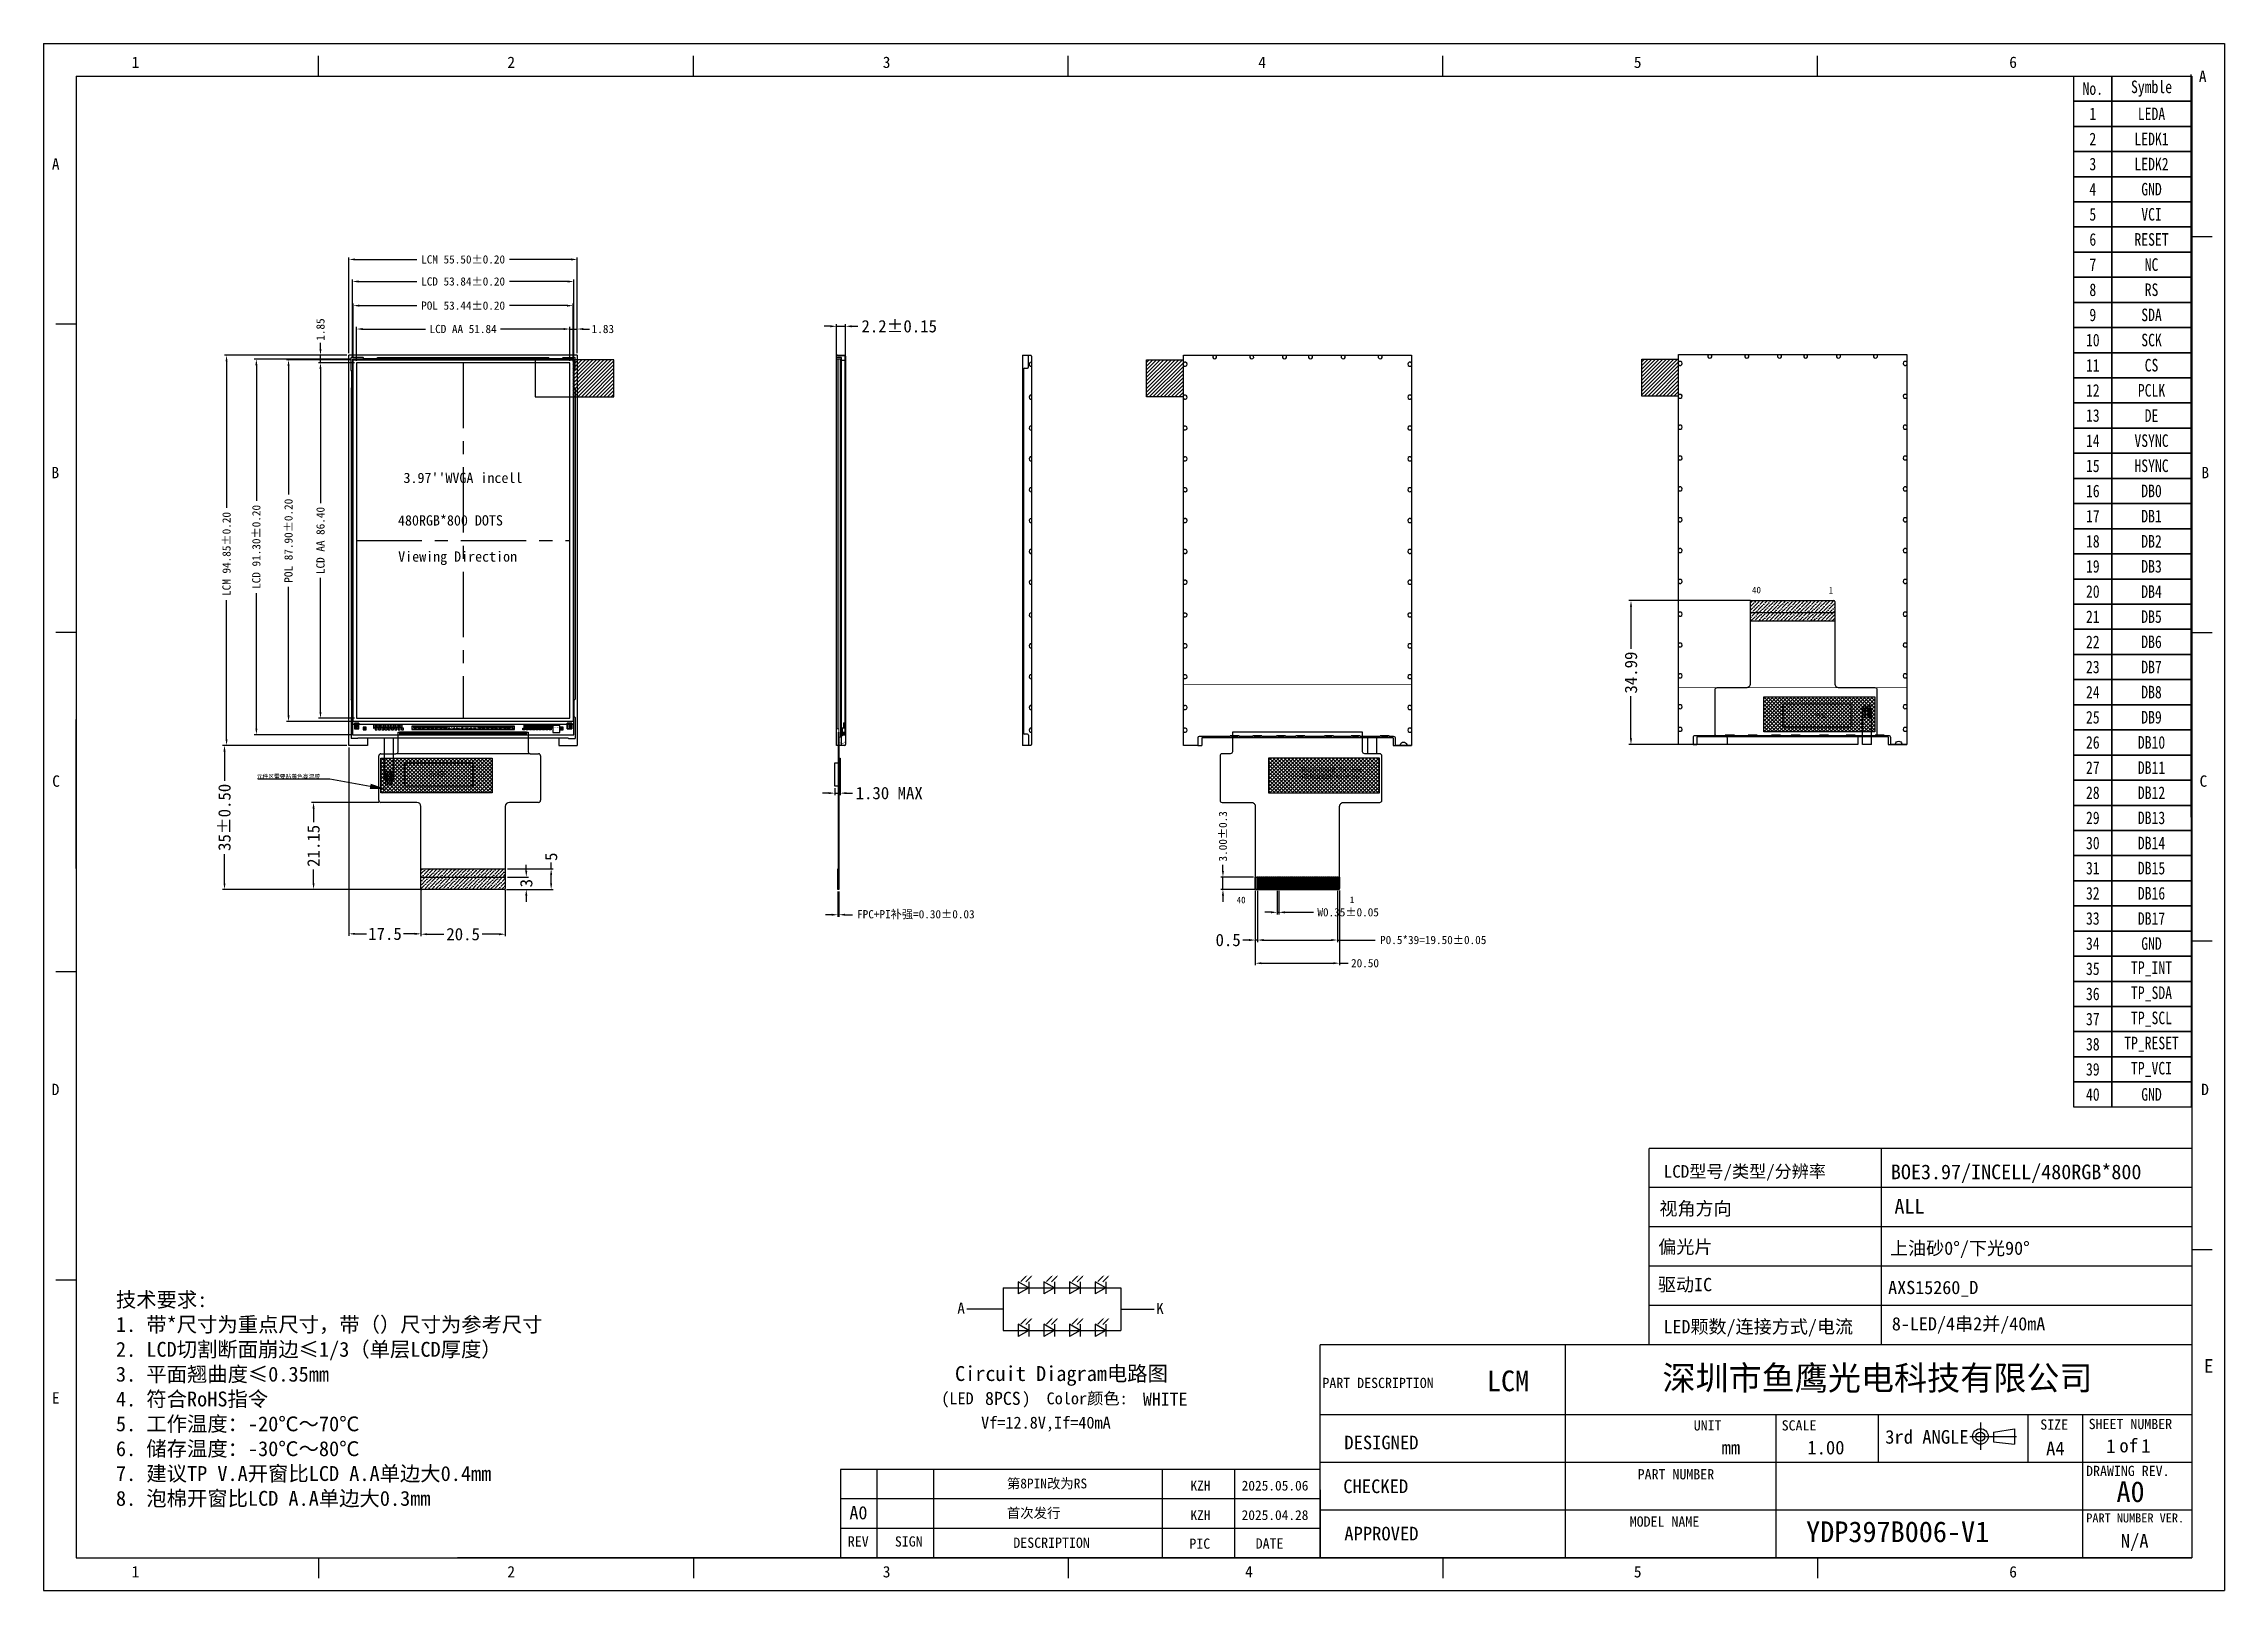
# Model space of a CAD drawing. Header units: millimetres. Extents: x 7349 to 7879, y -734 to -358.
import ezdxf
from ezdxf import colors
from ezdxf.entities.mleader import LeaderData, LeaderLine
from ezdxf.enums import TextEntityAlignment as Align
from ezdxf.math import Vec2, Vec3

# ---------------------------------------------------------------- set-up
doc = ezdxf.new("R2010")
doc.units = ezdxf.units.MM
doc.header["$PDMODE"] = 35
doc.linetypes.add('CENTER', pattern=[50.8, 31.75, -6.35, 6.35, -6.35])
for name, color, linetype in [('', 7, 'Continuous'), ('1', 1, 'Continuous'), ('BL', 7, 'Continuous'), ('DIM', 3, 'Continuous'), ('FPC', 42, 'Continuous'), ('TJ', 150, 'Continuous'), ('标 注', 3, 'Continuous')]:
    doc.layers.add(name, color=color, linetype=linetype)
doc.layers.add('LCD', color=1, linetype='Continuous', lineweight=18)
doc.styles.add('仿宋', font='', dxfattribs={"height": 2.5})
doc.styles.add('宋', font='', dxfattribs={"height": 2})
doc.styles.add('宋体', font='')
doc.styles.add('黑体', font='')
doc.styles.get('仿宋').set_extended_font_data('FangSong_GB2312')
doc.styles.get('宋').set_extended_font_data('SimSun')
doc.styles.get('宋体').set_extended_font_data('SimSun')
doc.styles.get('黑体').set_extended_font_data('楷体_GB2312')
doc.dimstyles.new('无公差', dxfattribs={"dimtxt": 1.8, "dimasz": 1.5, "dimexe": 0.625, "dimexo": 0.625, "dimtad": 1, "dimzin": 9, "dimdsep": 46, "dimtxsty": 'Standard', "dimcen": 2.5, "dimclrd": 4, "dimclre": 4, "dimclrt": 4, "dimadec": 0, "dimazin": 2, "dimtp": 0.3, "dimtm": 0.3, "dimtfac": 1, "dimtmove": 0, "dimatfit": 3, "dimfxl": 0, "dimarcsym": 0})

# ---------------------------------------------------------------- blocks, each defined once
blk = doc.blocks.new('THIRD-PROJ_BL0')
at = {"color": 7, "linetype": 'Continuous'}
for p, q in [((255.59, 36.06), (262.41, 36.06)), ((259.04, 36.73), (262.11, 37.22)), ((259.04, 36.73), (259.04, 35.31)), ((259.04, 35.31), (262.11, 34.94)), ((262.11, 37.22), (262.11, 34.94))]:
    blk.add_line(p, q, dxfattribs=at)
at = {"linetype": 'Continuous'}
blk.add_line((257.13, 38.11), (257.13, 34.11), dxfattribs=at)
at = {"color": 7, "linetype": 'Continuous'}
for centre, radius in [((257.13, 36.08), 1.14), ((257.13, 36.06), 0.67)]:
    blk.add_circle(centre, radius, dxfattribs=at)
blk = doc.blocks.new('*D6')
at = {"layer": 'Defpoints', "color": 0}
for p in [(7478.44, -410.46), (7422.94, -433.73), (7478.44, -433.73)]:
    blk.add_point(p, dxfattribs=at)
at = {"layer": 'DIM', "lineweight": -2}
for p, q in [((7422.94, -433.23), (7422.94, -409.96)), ((7424.44, -410.46), (7439.46, -410.46)), ((7476.94, -410.46), (7461.93, -410.46)), ((7478.44, -433.23), (7478.44, -409.96))]:
    blk.add_line(p, q, dxfattribs=at)
at = {"layer": 'DIM'}
for points in [[(7424.44, -410.21), (7424.44, -410.71), (7422.94, -410.46)], [(7476.94, -410.21), (7476.94, -410.71), (7478.44, -410.46)]]:
    blk.add_solid(points, dxfattribs=at)
at = {"layer": 'DIM', "insert": (7450.69, -410.46), "char_height": 2, "attachment_point": 5, "style": '宋体'}
blk.add_mtext('LCM 55.50%%P0.20', dxfattribs=at)
blk = doc.blocks.new('*D7')
at = {"layer": 'Defpoints', "color": 0}
for p in [(7422.94, -433.73), (7393.17, -528.58), (7422.94, -528.58)]:
    blk.add_point(p, dxfattribs=at)
at = {"layer": 'DIM', "lineweight": -2}
for p, q in [((7422.44, -433.73), (7392.67, -433.73)), ((7393.17, -435.23), (7393.17, -470.81)), ((7393.17, -527.08), (7393.17, -493.28)), ((7422.44, -528.58), (7392.67, -528.58))]:
    blk.add_line(p, q, dxfattribs=at)
at = {"layer": 'DIM'}
for points in [[(7392.92, -435.23), (7393.42, -435.23), (7393.17, -433.73)], [(7392.92, -527.08), (7393.42, -527.08), (7393.17, -528.58)]]:
    blk.add_solid(points, dxfattribs=at)
at = {"layer": 'DIM', "insert": (7393.17, -482.05), "char_height": 2, "attachment_point": 5, "rotation": 90, "style": '宋体'}
blk.add_mtext('LCM 94.85%%P0.20', dxfattribs=at)
blk = doc.blocks.new('*D8')
at = {"layer": 'Defpoints', "color": 0}
for p in [(7424.77, -427.37), (7424.77, -435.58), (7476.61, -435.58)]:
    blk.add_point(p, dxfattribs=at)
at = {"layer": 'DIM', "lineweight": -2}
for p, q in [((7424.77, -435.08), (7424.77, -426.87)), ((7426.27, -427.37), (7441.58, -427.37)), ((7475.11, -427.37), (7459.8, -427.37)), ((7476.61, -435.08), (7476.61, -426.87))]:
    blk.add_line(p, q, dxfattribs=at)
at = {"layer": 'DIM'}
for points in [[(7426.27, -427.12), (7426.27, -427.62), (7424.77, -427.37)], [(7475.11, -427.12), (7475.11, -427.62), (7476.61, -427.37)]]:
    blk.add_solid(points, dxfattribs=at)
at = {"layer": 'DIM', "insert": (7450.69, -427.37), "char_height": 2, "attachment_point": 5, "style": '宋体'}
blk.add_mtext('LCD AA 51.84', dxfattribs=at)
blk = doc.blocks.new('*D9')
at = {"layer": 'Defpoints', "color": 0}
for p in [(7424.77, -435.58), (7416.01, -521.98), (7424.77, -521.98)]:
    blk.add_point(p, dxfattribs=at)
at = {"layer": 'DIM', "lineweight": -2}
for p, q in [((7424.27, -435.58), (7415.51, -435.58)), ((7416.01, -437.08), (7416.01, -469.69)), ((7416.01, -520.48), (7416.01, -487.87)), ((7424.27, -521.98), (7415.51, -521.98))]:
    blk.add_line(p, q, dxfattribs=at)
at = {"layer": 'DIM'}
for points in [[(7415.76, -437.08), (7416.26, -437.08), (7416.01, -435.58)], [(7415.76, -520.48), (7416.26, -520.48), (7416.01, -521.98)]]:
    blk.add_solid(points, dxfattribs=at)
at = {"layer": 'DIM', "insert": (7416.01, -478.78), "char_height": 2, "attachment_point": 5, "rotation": 90, "style": '宋体'}
blk.add_mtext('LCD AA 86.40', dxfattribs=at)
blk = doc.blocks.new('*D10')
at = {"layer": 'Defpoints', "color": 0}
for p in [(7478.44, -427.37), (7478.44, -433.73), (7476.61, -435.58)]:
    blk.add_point(p, dxfattribs=at)
at = {"layer": 'DIM', "lineweight": -2}
for p, q in [((7475.11, -427.37), (7473.61, -427.37)), ((7476.61, -435.08), (7476.61, -426.87)), ((7476.61, -427.37), (7478.44, -427.37)), ((7478.44, -433.23), (7478.44, -426.87)), ((7479.94, -427.37), (7481.44, -427.37))]:
    blk.add_line(p, q, dxfattribs=at)
at = {"layer": 'DIM'}
for points in [[(7475.11, -427.12), (7475.11, -427.62), (7476.61, -427.37)], [(7479.94, -427.12), (7479.94, -427.62), (7478.44, -427.37)]]:
    blk.add_solid(points, dxfattribs=at)
at = {"layer": 'DIM', "insert": (7484.67, -427.37), "char_height": 2, "attachment_point": 5, "style": '宋体'}
blk.add_mtext('1.83', dxfattribs=at)
blk = doc.blocks.new('*D11')
at = {"layer": 'Defpoints', "color": 0}
for p in [(7416.01, -433.73), (7422.94, -433.73), (7424.77, -435.58)]:
    blk.add_point(p, dxfattribs=at)
at = {"layer": 'DIM', "lineweight": -2}
for p, q in [((7422.44, -433.73), (7415.51, -433.73)), ((7416.01, -432.23), (7416.01, -430.73)), ((7416.01, -435.58), (7416.01, -433.73)), ((7424.27, -435.58), (7415.51, -435.58)), ((7416.01, -437.08), (7416.01, -438.58))]:
    blk.add_line(p, q, dxfattribs=at)
at = {"layer": 'DIM'}
for points in [[(7415.76, -432.23), (7416.26, -432.23), (7416.01, -433.73)], [(7415.76, -437.08), (7416.26, -437.08), (7416.01, -435.58)]]:
    blk.add_solid(points, dxfattribs=at)
at = {"layer": 'DIM', "insert": (7416.01, -427.5), "char_height": 2, "attachment_point": 5, "rotation": 90, "style": '宋体'}
blk.add_mtext('1.85', dxfattribs=at)
blk = doc.blocks.new('*D12')
at = {"layer": 'Defpoints', "color": 0}
for p in [(7400.42, -434.68), (7423.77, -434.68), (7423.77, -525.98)]:
    blk.add_point(p, dxfattribs=at)
at = {"layer": 'DIM', "lineweight": -2}
for p, q in [((7423.27, -434.68), (7399.92, -434.68)), ((7400.42, -436.18), (7400.42, -469.1)), ((7400.42, -524.48), (7400.42, -491.57)), ((7423.27, -525.98), (7399.92, -525.98))]:
    blk.add_line(p, q, dxfattribs=at)
at = {"layer": 'DIM'}
for points in [[(7400.17, -436.18), (7400.67, -436.18), (7400.42, -434.68)], [(7400.17, -524.48), (7400.67, -524.48), (7400.42, -525.98)]]:
    blk.add_solid(points, dxfattribs=at)
at = {"layer": 'DIM', "insert": (7400.42, -480.33), "char_height": 2, "attachment_point": 5, "rotation": 90, "style": '宋体'}
blk.add_mtext('LCD 91.30%%P0.20', dxfattribs=at)
blk = doc.blocks.new('*D13')
at = {"layer": 'Defpoints', "color": 0}
for p in [(7477.61, -415.82), (7423.77, -434.68), (7477.61, -434.68)]:
    blk.add_point(p, dxfattribs=at)
at = {"layer": 'DIM', "lineweight": -2}
for p, q in [((7423.77, -434.18), (7423.77, -415.32)), ((7425.27, -415.82), (7439.46, -415.82)), ((7476.11, -415.82), (7461.93, -415.82)), ((7477.61, -434.18), (7477.61, -415.32))]:
    blk.add_line(p, q, dxfattribs=at)
at = {"layer": 'DIM'}
for points in [[(7425.27, -415.57), (7425.27, -416.07), (7423.77, -415.82)], [(7476.11, -415.57), (7476.11, -416.07), (7477.61, -415.82)]]:
    blk.add_solid(points, dxfattribs=at)
at = {"layer": 'DIM', "insert": (7450.69, -415.82), "char_height": 2, "attachment_point": 5, "style": '宋体'}
blk.add_mtext('LCD 53.84%%P0.20', dxfattribs=at)
blk = doc.blocks.new('*D14')
at = {"layer": 'Defpoints', "color": 0}
for p in [(7477.41, -421.69), (7423.97, -434.88), (7477.41, -434.88)]:
    blk.add_point(p, dxfattribs=at)
at = {"layer": 'DIM', "lineweight": -2}
for p, q in [((7423.97, -434.38), (7423.97, -421.19)), ((7425.47, -421.69), (7439.45, -421.69)), ((7475.91, -421.69), (7461.94, -421.69)), ((7477.41, -434.38), (7477.41, -421.19))]:
    blk.add_line(p, q, dxfattribs=at)
at = {"layer": 'DIM'}
for points in [[(7425.47, -421.44), (7425.47, -421.94), (7423.97, -421.69)], [(7475.91, -421.44), (7475.91, -421.94), (7477.41, -421.69)]]:
    blk.add_solid(points, dxfattribs=at)
at = {"layer": 'DIM', "insert": (7450.69, -421.69), "char_height": 2, "attachment_point": 5, "style": '宋体'}
blk.add_mtext('POL 53.44%%P0.20', dxfattribs=at)
blk = doc.blocks.new('*D15')
at = {"layer": 'Defpoints', "color": 0}
for p in [(7423.97, -434.88), (7408.24, -522.78), (7423.97, -522.78)]:
    blk.add_point(p, dxfattribs=at)
at = {"layer": 'DIM', "lineweight": -2}
for p, q in [((7423.47, -434.88), (7407.74, -434.88)), ((7408.24, -436.38), (7408.24, -467.59)), ((7408.24, -521.28), (7408.24, -490.08)), ((7423.47, -522.78), (7407.74, -522.78))]:
    blk.add_line(p, q, dxfattribs=at)
at = {"layer": 'DIM'}
for points in [[(7407.99, -436.38), (7408.49, -436.38), (7408.24, -434.88)], [(7407.99, -521.28), (7408.49, -521.28), (7408.24, -522.78)]]:
    blk.add_solid(points, dxfattribs=at)
at = {"layer": 'DIM', "insert": (7408.24, -478.83), "char_height": 2, "attachment_point": 5, "rotation": 90, "style": '宋体'}
blk.add_mtext('POL 87.90%%P0.20', dxfattribs=at)
blk = doc.blocks.new('*D16')
at = {"layer": 'Defpoints', "color": 0}
for p in [(7543.68, -426.71), (7543.68, -434.65), (7541.48, -434.98)]:
    blk.add_point(p, dxfattribs=at)
at = {"layer": '标 注', "lineweight": -2}
for p, q in [((7539.98, -426.71), (7538.48, -426.71)), ((7541.48, -434.48), (7541.48, -426.21)), ((7541.48, -426.71), (7543.68, -426.71)), ((7543.68, -434.15), (7543.68, -426.21)), ((7545.18, -426.71), (7546.68, -426.71))]:
    blk.add_line(p, q, dxfattribs=at)
at = {"layer": '标 注'}
for points in [[(7539.98, -426.46), (7539.98, -426.96), (7541.48, -426.71)], [(7545.18, -426.46), (7545.18, -426.96), (7543.68, -426.71)]]:
    blk.add_solid(points, dxfattribs=at)
at = {"layer": '标 注', "insert": (7556.72, -426.71), "char_height": 3, "attachment_point": 5, "style": '宋体'}
blk.add_mtext('2.2%%P0.15', dxfattribs=at)
blk = doc.blocks.new('LCD')
at = {"color": 6}
for p, q in [((7370.54, -447.29), (7370.54, -538.59)), ((7424.38, -538.59), (7424.38, -447.29)), ((7370.54, -538.59), (7424.38, -538.59)), ((7422.78, -537.19), (7422.78, -535.79)), ((7422.78, -535.79), (7423.43, -535.79)), ((7423.88, -537.19), (7422.78, -537.19)), ((7423.43, -535.8), (7422.8, -535.8)), ((7422.8, -535.8), (7422.8, -535.82)), ((7422.8, -535.82), (7423.43, -535.82)), ((7423.43, -535.83), (7422.8, -535.83)), ((7422.8, -535.83), (7422.8, -535.85)), ((7422.8, -535.85), (7423.43, -535.85)), ((7423.43, -535.86), (7422.8, -535.86)), ((7422.8, -535.86), (7422.8, -535.88)), ((7422.8, -535.88), (7423.43, -535.88)), ((7423.43, -535.89), (7422.8, -535.89)), ((7422.8, -535.89), (7422.8, -535.91)), ((7422.8, -535.91), (7423.43, -535.91)), ((7423.43, -535.92), (7422.8, -535.92)), ((7422.8, -535.92), (7422.8, -535.94)), ((7422.8, -535.94), (7423.43, -535.94)), ((7423.43, -535.95), (7422.8, -535.95)), ((7422.8, -535.95), (7422.8, -535.97)), ((7422.8, -535.97), (7423.43, -535.97)), ((7423.43, -536.31), (7423.13, -536.31)), ((7423.13, -536.31), (7423.13, -536.71)), ((7423.13, -536.71), (7423.3, -536.71)), ((7423.21, -536.77), (7423.15, -536.84)), ((7423.15, -536.84), (7423.15, -536.87)), ((7423.15, -536.87), (7423.18, -536.87)), ((7423.25, -536.94), (7423.15, -536.94)), ((7423.15, -536.94), (7423.15, -537.01)), ((7423.15, -537.01), (7423.21, -537.07)), ((7423.18, -536.86), (7423.23, -536.81)), ((7423.18, -536.87), (7423.18, -536.86)), ((7423.18, -536.99), (7423.18, -536.97)), ((7423.18, -536.97), (7423.25, -536.97)), ((7423.23, -537.04), (7423.18, -536.99)), ((7423.3, -536.77), (7423.21, -536.77)), ((7423.21, -537.07), (7423.31, -537.07)), ((7423.23, -536.81), (7423.3, -536.81)), ((7423.3, -537.04), (7423.23, -537.04)), ((7423.25, -536.97), (7423.25, -536.94)), ((7423.3, -536.71), (7423.3, -536.77)), ((7423.3, -536.77), (7423.3, -536.71)), ((7423.3, -536.71), (7423.58, -536.71)), ((7423.31, -536.77), (7423.3, -536.77)), ((7423.3, -536.81), (7423.35, -536.86)), ((7423.35, -536.99), (7423.3, -537.04)), ((7423.38, -536.84), (7423.31, -536.77)), ((7423.31, -537.07), (7423.38, -537.01)), ((7423.35, -536.86), (7423.35, -536.99)), ((7423.38, -537.01), (7423.38, -536.84)), ((7423.43, -535.79), (7423.43, -535.8)), ((7423.43, -535.8), (7423.43, -535.79)), ((7423.43, -535.79), (7423.88, -535.79)), ((7423.87, -535.8), (7423.43, -535.8)), ((7423.43, -535.82), (7423.43, -535.83)), ((7423.43, -535.83), (7423.43, -535.82)), ((7423.43, -535.82), (7423.87, -535.82)), ((7423.87, -535.83), (7423.43, -535.83)), ((7423.43, -535.85), (7423.43, -535.86)), ((7423.43, -535.86), (7423.43, -535.85)), ((7423.43, -535.85), (7423.87, -535.85)), ((7423.87, -535.86), (7423.43, -535.86)), ((7423.43, -535.88), (7423.43, -535.89)), ((7423.43, -535.89), (7423.43, -535.88)), ((7423.43, -535.88), (7423.87, -535.88)), ((7423.87, -535.89), (7423.43, -535.89)), ((7423.43, -535.91), (7423.43, -535.92)), ((7423.43, -535.92), (7423.43, -535.91)), ((7423.43, -535.91), (7423.87, -535.91)), ((7423.87, -535.92), (7423.43, -535.92)), ((7423.43, -535.94), (7423.43, -535.95)), ((7423.43, -535.95), (7423.43, -535.94)), ((7423.43, -535.94), (7423.87, -535.94)), ((7423.87, -535.95), (7423.43, -535.95)), ((7423.43, -535.97), (7423.43, -536.31)), ((7423.43, -536.31), (7423.43, -535.97)), ((7423.43, -535.97), (7423.87, -535.97)), ((7423.53, -536.31), (7423.43, -536.31)), ((7423.51, -536.77), (7423.44, -536.84)), ((7423.44, -536.84), (7423.44, -537.07)), ((7423.44, -537.07), (7423.47, -537.07)), ((7423.47, -537.07), (7423.47, -536.97)), ((7423.47, -536.97), (7423.64, -536.97)), ((7423.58, -536.77), (7423.51, -536.77)), ((7423.53, -536.71), (7423.53, -536.31)), ((7423.58, -536.71), (7423.53, -536.71)), ((7423.58, -536.71), (7423.58, -536.77)), ((7423.58, -536.77), (7423.58, -536.71)), ((7423.61, -536.77), (7423.58, -536.77)), ((7423.67, -536.84), (7423.61, -536.77)), ((7423.64, -536.97), (7423.64, -537.07)), ((7423.64, -537.07), (7423.67, -537.07)), ((7423.67, -537.07), (7423.67, -536.84)), ((7423.87, -535.82), (7423.87, -535.8)), ((7423.87, -535.85), (7423.87, -535.83)), ((7423.87, -535.88), (7423.87, -535.86)), ((7423.87, -535.91), (7423.87, -535.89)), ((7423.87, -535.94), (7423.87, -535.92)), ((7423.87, -535.97), (7423.87, -535.95)), ((7423.88, -535.79), (7423.88, -537.19))]:
    blk.add_line(p, q, dxfattribs=at)
at = {"color": 6, "linetype": 'CENTER', "ltscale": 0.5}
for p, q in [((7397.46, -448.19), (7397.46, -534.59)), ((7371.54, -491.39), (7423.38, -491.39))]:
    blk.add_line(p, q, dxfattribs=at)
at = {"color": 6}
for points in [[(7370.54, -535.99), (7424.38, -535.99), (7424.38, -447.29), (7370.54, -447.29)], [(7371.54, -534.59), (7423.38, -534.59), (7423.38, -448.19), (7371.54, -448.19)], [(7371.04, -537.19), (7372.14, -537.19), (7372.14, -535.79), (7371.49, -535.79), (7371.49, -535.8), (7372.13, -535.8), (7372.13, -535.82), (7371.49, -535.82), (7371.49, -535.83), (7372.13, -535.83), (7372.13, -535.85), (7371.49, -535.85), (7371.49, -535.86), (7372.13, -535.86), (7372.13, -535.88), (7371.49, -535.88), (7371.49, -535.89), (7372.13, -535.89), (7372.13, -535.91), (7371.49, -535.91), (7371.49, -535.92), (7372.13, -535.92), (7372.13, -535.94), (7371.49, -535.94), (7371.49, -535.95), (7372.13, -535.95), (7372.13, -535.97), (7371.49, -535.97), (7371.49, -536.31), (7371.79, -536.31), (7371.79, -536.71), (7371.62, -536.71), (7371.62, -536.77), (7371.71, -536.77), (7371.78, -536.84), (7371.78, -536.87), (7371.74, -536.87), (7371.74, -536.86), (7371.69, -536.81), (7371.63, -536.81), (7371.58, -536.86), (7371.58, -536.99), (7371.63, -537.04), (7371.69, -537.04), (7371.74, -536.99), (7371.74, -536.97), (7371.68, -536.97), (7371.68, -536.94), (7371.78, -536.94), (7371.78, -537.01), (7371.71, -537.07), (7371.61, -537.07), (7371.54, -537.01), (7371.54, -536.84), (7371.61, -536.77), (7371.62, -536.77), (7371.62, -536.71), (7371.34, -536.71), (7371.34, -536.77), (7371.42, -536.77), (7371.48, -536.84), (7371.48, -537.07), (7371.45, -537.07), (7371.45, -536.97), (7371.28, -536.97), (7371.28, -537.07), (7371.25, -537.07), (7371.25, -536.84), (7371.32, -536.77), (7371.34, -536.77), (7371.34, -536.71), (7371.39, -536.71), (7371.39, -536.31), (7371.49, -536.31), (7371.49, -535.97), (7371.06, -535.97), (7371.06, -535.95), (7371.49, -535.95), (7371.49, -535.94), (7371.06, -535.94), (7371.06, -535.92), (7371.49, -535.92), (7371.49, -535.91), (7371.06, -535.91), (7371.06, -535.89), (7371.49, -535.89), (7371.49, -535.88), (7371.06, -535.88), (7371.06, -535.86), (7371.49, -535.86), (7371.49, -535.85), (7371.06, -535.85), (7371.06, -535.83), (7371.49, -535.83), (7371.49, -535.82), (7371.06, -535.82), (7371.06, -535.8), (7371.49, -535.8), (7371.49, -535.79), (7371.04, -535.79)], [(7371.04, -537.19), (7372.14, -537.19), (7372.14, -535.79), (7371.04, -535.79)], [(7371.4, -536.81), (7371.33, -536.81), (7371.28, -536.86), (7371.28, -536.94), (7371.45, -536.94), (7371.45, -536.86)], [(7371.49, -536.61), (7371.69, -536.61), (7371.69, -536.41), (7371.49, -536.41)], [(7373.17, -537.44), (7373.87, -537.44), (7373.87, -536.74), (7373.17, -536.74)], [(7373.57, -536.84), (7373.47, -536.84), (7373.47, -537.04), (7373.27, -537.04), (7373.27, -537.14), (7373.47, -537.14), (7373.47, -537.34), (7373.57, -537.34), (7373.57, -537.14), (7373.77, -537.14), (7373.77, -537.04), (7373.57, -537.04)], [(7375.71, -536.63), (7375.72, -536.64), (7376.2, -536.64), (7376.21, -536.63), (7376.21, -536.3), (7376.2, -536.29), (7375.72, -536.29), (7375.71, -536.3)], [(7375.71, -537.02), (7375.71, -537.02), (7375.85, -537.02), (7375.86, -537.02), (7375.86, -536.65), (7375.85, -536.65), (7375.8, -536.65), (7375.8, -536.73), (7375.81, -536.73), (7375.83, -536.74), (7375.83, -536.78), (7375.81, -536.79), (7375.8, -536.79), (7375.8, -536.77), (7375.81, -536.77), (7375.81, -536.77), (7375.81, -536.75), (7375.81, -536.74), (7375.8, -536.74), (7375.79, -536.75), (7375.79, -536.76), (7375.78, -536.76), (7375.78, -536.76), (7375.78, -536.76), (7375.77, -536.76), (7375.77, -536.75), (7375.77, -536.75), (7375.77, -536.8), (7375.8, -536.8), (7375.83, -536.82), (7375.83, -536.83), (7375.8, -536.86), (7375.75, -536.86), (7375.75, -536.87), (7375.75, -536.87), (7375.75, -536.89), (7375.83, -536.89), (7375.83, -536.91), (7375.8, -536.91), (7375.8, -536.94), (7375.81, -536.94), (7375.83, -536.95), (7375.83, -536.99), (7375.81, -537), (7375.8, -537), (7375.8, -536.98), (7375.81, -536.98), (7375.81, -536.98), (7375.81, -536.96), (7375.81, -536.95), (7375.79, -536.95), (7375.79, -536.96), (7375.79, -536.99), (7375.78, -536.99), (7375.78, -537), (7375.75, -537), (7375.74, -536.99), (7375.74, -536.95), (7375.75, -536.94), (7375.76, -536.94), (7375.76, -536.95), (7375.76, -536.95), (7375.75, -536.96), (7375.75, -536.98), (7375.76, -536.98), (7375.77, -536.98), (7375.77, -536.98), (7375.77, -536.95), (7375.78, -536.94), (7375.8, -536.94), (7375.8, -536.91), (7375.75, -536.91), (7375.75, -536.93), (7375.74, -536.93), (7375.74, -536.87), (7375.75, -536.87), (7375.75, -536.86), (7375.74, -536.86), (7375.74, -536.84), (7375.79, -536.84), (7375.81, -536.83), (7375.79, -536.81), (7375.74, -536.81), (7375.74, -536.8), (7375.77, -536.8), (7375.77, -536.75), (7375.77, -536.74), (7375.76, -536.74), (7375.75, -536.75), (7375.75, -536.77), (7375.76, -536.77), (7375.76, -536.77), (7375.76, -536.79), (7375.75, -536.79), (7375.74, -536.78), (7375.74, -536.74), (7375.75, -536.73), (7375.77, -536.73), (7375.78, -536.73), (7375.79, -536.73), (7375.8, -536.73), (7375.8, -536.65), (7375.78, -536.65), (7375.78, -536.67), (7375.79, -536.68), (7375.79, -536.68), (7375.79, -536.7), (7375.77, -536.7), (7375.77, -536.68), (7375.78, -536.67), (7375.78, -536.65), (7375.71, -536.65), (7375.71, -536.65)], [(7376.06, -537.02), (7376.06, -537.02), (7376.2, -537.02), (7376.21, -537.02), (7376.21, -536.65), (7376.2, -536.65), (7376.17, -536.65), (7376.17, -536.68), (7376.18, -536.68), (7376.18, -536.71), (7376.16, -536.71), (7376.16, -536.7), (7376.12, -536.7), (7376.12, -536.72), (7376.15, -536.72), (7376.18, -536.74), (7376.18, -536.75), (7376.15, -536.78), (7376.1, -536.78), (7376.1, -536.79), (7376.1, -536.79), (7376.1, -536.81), (7376.18, -536.81), (7376.18, -536.83), (7376.15, -536.83), (7376.15, -536.86), (7376.16, -536.86), (7376.18, -536.87), (7376.18, -536.91), (7376.16, -536.92), (7376.15, -536.92), (7376.15, -536.9), (7376.16, -536.9), (7376.16, -536.9), (7376.16, -536.88), (7376.16, -536.88), (7376.14, -536.88), (7376.14, -536.88), (7376.14, -536.91), (7376.13, -536.91), (7376.13, -536.97), (7376.15, -536.97), (7376.15, -536.99), (7376.13, -537), (7376.12, -536.99), (7376.12, -536.97), (7376.13, -536.97), (7376.13, -536.91), (7376.13, -536.92), (7376.1, -536.92), (7376.09, -536.91), (7376.09, -536.87), (7376.1, -536.86), (7376.11, -536.86), (7376.11, -536.88), (7376.11, -536.88), (7376.1, -536.88), (7376.1, -536.9), (7376.11, -536.9), (7376.12, -536.9), (7376.12, -536.9), (7376.12, -536.87), (7376.13, -536.86), (7376.15, -536.86), (7376.15, -536.83), (7376.1, -536.83), (7376.1, -536.85), (7376.09, -536.85), (7376.09, -536.79), (7376.1, -536.79), (7376.1, -536.78), (7376.09, -536.78), (7376.09, -536.76), (7376.14, -536.76), (7376.16, -536.75), (7376.14, -536.74), (7376.09, -536.74), (7376.09, -536.72), (7376.12, -536.72), (7376.12, -536.7), (7376.11, -536.7), (7376.11, -536.71), (7376.1, -536.71), (7376.09, -536.7), (7376.09, -536.68), (7376.16, -536.68), (7376.16, -536.68), (7376.17, -536.68), (7376.17, -536.65), (7376.06, -536.65), (7376.06, -536.65)], [(7376.06, -537.38), (7376.07, -537.39), (7376.55, -537.39), (7376.56, -537.38), (7376.56, -537.05), (7376.55, -537.04), (7376.07, -537.04), (7376.06, -537.05)], [(7376.51, -536.63), (7376.52, -536.64), (7377, -536.64), (7377.01, -536.63), (7377.01, -536.3), (7377, -536.29), (7376.52, -536.29), (7376.51, -536.3)], [(7376.51, -537.02), (7376.51, -537.02), (7376.65, -537.02), (7376.66, -537.02), (7376.66, -536.65), (7376.65, -536.65), (7376.58, -536.65), (7376.58, -536.67), (7376.59, -536.68), (7376.59, -536.7), (7376.58, -536.7), (7376.58, -536.78), (7376.63, -536.78), (7376.63, -536.8), (7376.59, -536.8), (7376.59, -536.82), (7376.63, -536.82), (7376.63, -536.84), (7376.61, -536.84), (7376.61, -536.84), (7376.62, -536.84), (7376.63, -536.86), (7376.63, -536.89), (7376.62, -536.9), (7376.6, -536.9), (7376.6, -536.91), (7376.62, -536.91), (7376.63, -536.92), (7376.63, -536.96), (7376.62, -536.97), (7376.55, -536.97), (7376.54, -536.96), (7376.54, -536.92), (7376.55, -536.91), (7376.57, -536.91), (7376.57, -536.93), (7376.56, -536.93), (7376.55, -536.93), (7376.55, -536.95), (7376.56, -536.95), (7376.61, -536.95), (7376.61, -536.95), (7376.61, -536.93), (7376.61, -536.93), (7376.59, -536.93), (7376.59, -536.94), (7376.58, -536.94), (7376.58, -536.91), (7376.6, -536.91), (7376.6, -536.9), (7376.55, -536.9), (7376.54, -536.89), (7376.54, -536.86), (7376.55, -536.84), (7376.57, -536.84), (7376.57, -536.86), (7376.56, -536.86), (7376.55, -536.86), (7376.55, -536.89), (7376.56, -536.89), (7376.61, -536.89), (7376.61, -536.89), (7376.61, -536.86), (7376.61, -536.86), (7376.6, -536.86), (7376.6, -536.84), (7376.61, -536.84), (7376.61, -536.84), (7376.54, -536.84), (7376.54, -536.82), (7376.57, -536.82), (7376.57, -536.8), (7376.54, -536.8), (7376.54, -536.78), (7376.58, -536.78), (7376.58, -536.7), (7376.57, -536.7), (7376.57, -536.68), (7376.58, -536.67), (7376.58, -536.65), (7376.51, -536.65), (7376.51, -536.65)], [(7376.86, -537.02), (7376.86, -537.02), (7377, -537.02), (7377.01, -537.02), (7377.01, -536.65), (7377, -536.65), (7376.97, -536.65), (7376.97, -536.66), (7376.98, -536.66), (7376.98, -536.72), (7376.97, -536.72), (7376.97, -536.73), (7376.98, -536.74), (7376.95, -536.77), (7376.98, -536.77), (7376.98, -536.79), (7376.97, -536.79), (7376.97, -536.79), (7376.98, -536.79), (7376.98, -536.85), (7376.96, -536.85), (7376.96, -536.86), (7376.97, -536.86), (7376.98, -536.87), (7376.98, -536.91), (7376.97, -536.92), (7376.93, -536.92), (7376.93, -536.98), (7376.95, -536.98), (7376.95, -537), (7376.93, -537.01), (7376.92, -537), (7376.92, -536.98), (7376.93, -536.98), (7376.93, -536.92), (7376.9, -536.92), (7376.89, -536.91), (7376.89, -536.87), (7376.9, -536.86), (7376.92, -536.86), (7376.92, -536.88), (7376.91, -536.88), (7376.91, -536.88), (7376.91, -536.9), (7376.91, -536.9), (7376.96, -536.9), (7376.96, -536.9), (7376.96, -536.88), (7376.96, -536.88), (7376.95, -536.88), (7376.95, -536.86), (7376.96, -536.86), (7376.96, -536.85), (7376.89, -536.85), (7376.89, -536.84), (7376.96, -536.84), (7376.96, -536.79), (7376.97, -536.79), (7376.97, -536.79), (7376.89, -536.79), (7376.89, -536.77), (7376.92, -536.77), (7376.89, -536.74), (7376.9, -536.73), (7376.93, -536.75), (7376.94, -536.75), (7376.97, -536.73), (7376.97, -536.72), (7376.96, -536.72), (7376.96, -536.7), (7376.91, -536.7), (7376.92, -536.71), (7376.91, -536.72), (7376.9, -536.72), (7376.89, -536.71), (7376.89, -536.68), (7376.96, -536.68), (7376.96, -536.66), (7376.97, -536.66), (7376.97, -536.65), (7376.86, -536.65), (7376.86, -536.65)], [(7376.86, -537.38), (7376.87, -537.39), (7377.35, -537.39), (7377.36, -537.38), (7377.36, -537.05), (7377.35, -537.04), (7376.87, -537.04), (7376.86, -537.05)], [(7377.31, -536.63), (7377.32, -536.64), (7377.8, -536.64), (7377.81, -536.63), (7377.81, -536.3), (7377.8, -536.29), (7377.32, -536.29), (7377.31, -536.3)], [(7377.31, -537.02), (7377.31, -537.02), (7377.45, -537.02), (7377.46, -537.02), (7377.46, -536.65), (7377.45, -536.65), (7377.4, -536.65), (7377.4, -536.74), (7377.42, -536.74), (7377.43, -536.75), (7377.43, -536.79), (7377.42, -536.8), (7377.42, -536.8), (7377.42, -536.81), (7377.43, -536.82), (7377.4, -536.85), (7377.43, -536.85), (7377.43, -536.87), (7377.42, -536.87), (7377.42, -536.88), (7377.43, -536.88), (7377.43, -536.94), (7377.41, -536.94), (7377.41, -536.94), (7377.42, -536.94), (7377.43, -536.95), (7377.43, -536.99), (7377.42, -537), (7377.35, -537), (7377.34, -536.99), (7377.34, -536.95), (7377.35, -536.94), (7377.37, -536.94), (7377.37, -536.96), (7377.36, -536.96), (7377.36, -536.96), (7377.36, -536.98), (7377.36, -536.98), (7377.41, -536.98), (7377.41, -536.98), (7377.41, -536.96), (7377.41, -536.96), (7377.4, -536.96), (7377.4, -536.94), (7377.41, -536.94), (7377.41, -536.94), (7377.34, -536.94), (7377.34, -536.92), (7377.41, -536.92), (7377.41, -536.88), (7377.42, -536.88), (7377.42, -536.87), (7377.34, -536.87), (7377.34, -536.85), (7377.37, -536.85), (7377.34, -536.82), (7377.35, -536.81), (7377.38, -536.84), (7377.39, -536.84), (7377.42, -536.81), (7377.42, -536.8), (7377.4, -536.8), (7377.4, -536.79), (7377.41, -536.79), (7377.41, -536.78), (7377.41, -536.76), (7377.41, -536.76), (7377.39, -536.76), (7377.38, -536.77), (7377.37, -536.76), (7377.36, -536.76), (7377.36, -536.76), (7377.36, -536.78), (7377.36, -536.79), (7377.37, -536.79), (7377.37, -536.8), (7377.35, -536.8), (7377.34, -536.79), (7377.34, -536.75), (7377.35, -536.74), (7377.38, -536.74), (7377.38, -536.75), (7377.39, -536.74), (7377.4, -536.74), (7377.4, -536.65), (7377.38, -536.65), (7377.38, -536.66), (7377.39, -536.67), (7377.39, -536.69), (7377.37, -536.69), (7377.37, -536.67), (7377.38, -536.66), (7377.38, -536.65), (7377.31, -536.65), (7377.31, -536.65)], [(7377.66, -537.02), (7377.66, -537.02), (7377.8, -537.02), (7377.81, -537.02), (7377.81, -536.65), (7377.8, -536.65), (7377.75, -536.65), (7377.75, -536.67), (7377.77, -536.67), (7377.78, -536.69), (7377.78, -536.72), (7377.77, -536.73), (7377.77, -536.73), (7377.77, -536.74), (7377.78, -536.75), (7377.75, -536.78), (7377.78, -536.78), (7377.78, -536.8), (7377.77, -536.8), (7377.77, -536.81), (7377.78, -536.81), (7377.78, -536.87), (7377.76, -536.87), (7377.76, -536.87), (7377.77, -536.87), (7377.78, -536.88), (7377.78, -536.92), (7377.77, -536.93), (7377.73, -536.93), (7377.73, -536.98), (7377.74, -536.98), (7377.74, -537), (7377.73, -537.01), (7377.72, -537), (7377.72, -536.98), (7377.73, -536.98), (7377.73, -536.93), (7377.7, -536.93), (7377.69, -536.92), (7377.69, -536.88), (7377.7, -536.87), (7377.72, -536.87), (7377.72, -536.89), (7377.71, -536.89), (7377.71, -536.89), (7377.71, -536.91), (7377.71, -536.91), (7377.76, -536.91), (7377.76, -536.91), (7377.76, -536.89), (7377.76, -536.89), (7377.75, -536.89), (7377.75, -536.87), (7377.76, -536.87), (7377.76, -536.87), (7377.69, -536.87), (7377.69, -536.85), (7377.76, -536.85), (7377.76, -536.81), (7377.77, -536.81), (7377.77, -536.8), (7377.69, -536.8), (7377.69, -536.78), (7377.72, -536.78), (7377.69, -536.75), (7377.7, -536.74), (7377.73, -536.77), (7377.74, -536.77), (7377.77, -536.74), (7377.77, -536.73), (7377.75, -536.73), (7377.75, -536.72), (7377.76, -536.72), (7377.76, -536.72), (7377.76, -536.69), (7377.76, -536.69), (7377.74, -536.69), (7377.74, -536.69), (7377.74, -536.73), (7377.69, -536.73), (7377.69, -536.67), (7377.71, -536.67), (7377.71, -536.72), (7377.73, -536.72), (7377.73, -536.69), (7377.74, -536.67), (7377.75, -536.67), (7377.75, -536.65), (7377.66, -536.65), (7377.66, -536.65)], [(7377.66, -537.38), (7377.67, -537.39), (7378.15, -537.39), (7378.16, -537.38), (7378.16, -537.05), (7378.15, -537.04), (7377.67, -537.04), (7377.66, -537.05)], [(7378.11, -536.63), (7378.12, -536.64), (7378.6, -536.64), (7378.61, -536.63), (7378.61, -536.3), (7378.6, -536.29), (7378.12, -536.29), (7378.11, -536.3)], [(7378.11, -537.02), (7378.11, -537.02), (7378.25, -537.02), (7378.26, -537.02), (7378.26, -536.65), (7378.25, -536.65), (7378.19, -536.65), (7378.19, -536.67), (7378.2, -536.68), (7378.2, -536.7), (7378.17, -536.7), (7378.17, -536.68), (7378.19, -536.67), (7378.19, -536.65), (7378.15, -536.65), (7378.15, -536.72), (7378.16, -536.72), (7378.23, -536.77), (7378.22, -536.79), (7378.22, -536.78), (7378.22, -536.79), (7378.23, -536.8), (7378.2, -536.83), (7378.23, -536.83), (7378.23, -536.85), (7378.22, -536.85), (7378.22, -536.86), (7378.23, -536.86), (7378.23, -536.92), (7378.21, -536.92), (7378.21, -536.92), (7378.22, -536.92), (7378.23, -536.93), (7378.23, -536.97), (7378.22, -536.98), (7378.15, -536.98), (7378.14, -536.97), (7378.14, -536.93), (7378.15, -536.92), (7378.17, -536.92), (7378.17, -536.94), (7378.16, -536.94), (7378.16, -536.94), (7378.16, -536.96), (7378.16, -536.96), (7378.21, -536.96), (7378.21, -536.96), (7378.21, -536.94), (7378.21, -536.94), (7378.2, -536.94), (7378.2, -536.92), (7378.21, -536.92), (7378.21, -536.92), (7378.14, -536.92), (7378.14, -536.9), (7378.21, -536.9), (7378.21, -536.86), (7378.22, -536.86), (7378.22, -536.85), (7378.14, -536.85), (7378.14, -536.83), (7378.17, -536.83), (7378.14, -536.8), (7378.15, -536.79), (7378.18, -536.82), (7378.19, -536.82), (7378.22, -536.79), (7378.22, -536.78), (7378.16, -536.74), (7378.16, -536.74), (7378.16, -536.78), (7378.14, -536.78), (7378.14, -536.72), (7378.15, -536.72), (7378.15, -536.65), (7378.11, -536.65), (7378.11, -536.65)], [(7378.46, -537.02), (7378.46, -537.02), (7378.6, -537.02), (7378.61, -537.02), (7378.61, -536.65), (7378.6, -536.65), (7378.53, -536.65), (7378.53, -536.66), (7378.57, -536.66), (7378.58, -536.67), (7378.58, -536.71), (7378.57, -536.72), (7378.56, -536.72), (7378.56, -536.77), (7378.58, -536.78), (7378.55, -536.81), (7378.58, -536.81), (7378.58, -536.83), (7378.57, -536.83), (7378.57, -536.83), (7378.58, -536.83), (7378.58, -536.89), (7378.56, -536.89), (7378.56, -536.9), (7378.57, -536.9), (7378.58, -536.91), (7378.58, -536.95), (7378.57, -536.96), (7378.53, -536.96), (7378.53, -536.98), (7378.54, -536.98), (7378.54, -537), (7378.53, -537.01), (7378.52, -537), (7378.52, -536.98), (7378.53, -536.98), (7378.53, -536.96), (7378.5, -536.96), (7378.49, -536.95), (7378.49, -536.91), (7378.5, -536.9), (7378.52, -536.9), (7378.52, -536.92), (7378.51, -536.92), (7378.5, -536.92), (7378.5, -536.94), (7378.51, -536.94), (7378.56, -536.94), (7378.56, -536.94), (7378.56, -536.92), (7378.56, -536.92), (7378.55, -536.92), (7378.55, -536.9), (7378.56, -536.9), (7378.56, -536.89), (7378.49, -536.89), (7378.49, -536.87), (7378.56, -536.87), (7378.56, -536.83), (7378.57, -536.83), (7378.57, -536.83), (7378.49, -536.83), (7378.49, -536.81), (7378.52, -536.81), (7378.49, -536.78), (7378.5, -536.77), (7378.53, -536.79), (7378.54, -536.79), (7378.56, -536.77), (7378.56, -536.72), (7378.55, -536.72), (7378.55, -536.7), (7378.56, -536.7), (7378.56, -536.7), (7378.56, -536.68), (7378.56, -536.68), (7378.54, -536.68), (7378.54, -536.71), (7378.53, -536.72), (7378.5, -536.72), (7378.49, -536.71), (7378.49, -536.67), (7378.5, -536.66), (7378.53, -536.66), (7378.53, -536.65), (7378.46, -536.65), (7378.46, -536.65)], [(7378.46, -537.38), (7378.47, -537.39), (7378.95, -537.39), (7378.96, -537.38), (7378.96, -537.05), (7378.95, -537.04), (7378.47, -537.04), (7378.46, -537.05)], [(7378.52, -536.7), (7378.52, -536.68), (7378.51, -536.68), (7378.5, -536.68), (7378.5, -536.7), (7378.51, -536.7), (7378.52, -536.7)], [(7378.91, -536.63), (7378.92, -536.64), (7379.4, -536.64), (7379.41, -536.63), (7379.41, -536.3), (7379.4, -536.29), (7378.92, -536.29), (7378.91, -536.3)], [(7378.91, -537.02), (7378.91, -537.02), (7379.05, -537.02), (7379.06, -537.02), (7379.06, -536.65), (7379.05, -536.65), (7379.02, -536.65), (7379.02, -536.68), (7379.03, -536.68), (7379.03, -536.74), (7379.02, -536.74), (7379.02, -536.75), (7379.03, -536.75), (7379.03, -536.81), (7379.01, -536.81), (7379.01, -536.81), (7379.03, -536.83), (7379, -536.86), (7379.03, -536.86), (7379.03, -536.87), (7379.02, -536.87), (7379.02, -536.88), (7379.03, -536.88), (7379.03, -536.94), (7379.01, -536.94), (7379.01, -536.95), (7379.02, -536.95), (7379.03, -536.96), (7379.03, -536.99), (7379.02, -537.01), (7378.95, -537.01), (7378.94, -536.99), (7378.94, -536.96), (7378.95, -536.95), (7378.97, -536.95), (7378.97, -536.96), (7378.96, -536.96), (7378.95, -536.96), (7378.95, -536.99), (7378.96, -536.99), (7379.01, -536.99), (7379.01, -536.99), (7379.01, -536.96), (7379.01, -536.96), (7379, -536.96), (7379, -536.95), (7379.01, -536.95), (7379.01, -536.94), (7378.94, -536.94), (7378.94, -536.92), (7379.01, -536.92), (7379.01, -536.88), (7379.02, -536.88), (7379.02, -536.87), (7378.94, -536.87), (7378.94, -536.86), (7378.97, -536.86), (7378.94, -536.83), (7378.95, -536.81), (7378.98, -536.84), (7378.99, -536.84), (7379.01, -536.81), (7379.01, -536.81), (7379.01, -536.81), (7379.01, -536.79), (7378.96, -536.79), (7378.97, -536.8), (7378.96, -536.81), (7378.95, -536.81), (7378.94, -536.79), (7378.94, -536.77), (7379.01, -536.77), (7379.01, -536.75), (7379.02, -536.75), (7379.02, -536.74), (7379.01, -536.74), (7379.01, -536.72), (7378.96, -536.72), (7378.97, -536.73), (7378.96, -536.74), (7378.95, -536.74), (7378.94, -536.73), (7378.94, -536.7), (7379.01, -536.7), (7379.01, -536.68), (7379.02, -536.68), (7379.02, -536.65), (7378.98, -536.65), (7378.98, -536.65), (7378.99, -536.67), (7378.99, -536.69), (7378.97, -536.69), (7378.97, -536.67), (7378.98, -536.65), (7378.98, -536.65), (7378.91, -536.65), (7378.91, -536.65)], [(7379.26, -537.02), (7379.26, -537.02), (7379.4, -537.02), (7379.41, -537.02), (7379.41, -536.65), (7379.4, -536.65), (7379.35, -536.65), (7379.35, -536.66), (7379.37, -536.66), (7379.38, -536.67), (7379.38, -536.71), (7379.37, -536.72), (7379.37, -536.72), (7379.37, -536.72), (7379.38, -536.72), (7379.38, -536.78), (7379.36, -536.78), (7379.36, -536.79), (7379.38, -536.8), (7379.35, -536.83), (7379.38, -536.83), (7379.38, -536.85), (7379.37, -536.85), (7379.37, -536.86), (7379.38, -536.86), (7379.38, -536.92), (7379.36, -536.92), (7379.36, -536.92), (7379.37, -536.92), (7379.38, -536.93), (7379.38, -536.97), (7379.37, -536.98), (7379.33, -536.98), (7379.33, -536.98), (7379.34, -536.98), (7379.34, -537), (7379.33, -537.02), (7379.32, -537), (7379.32, -536.98), (7379.33, -536.98), (7379.33, -536.98), (7379.3, -536.98), (7379.29, -536.97), (7379.29, -536.93), (7379.3, -536.92), (7379.32, -536.92), (7379.32, -536.94), (7379.31, -536.94), (7379.3, -536.94), (7379.3, -536.96), (7379.31, -536.96), (7379.36, -536.96), (7379.36, -536.96), (7379.36, -536.94), (7379.36, -536.94), (7379.35, -536.94), (7379.35, -536.92), (7379.36, -536.92), (7379.36, -536.92), (7379.29, -536.92), (7379.29, -536.9), (7379.36, -536.9), (7379.36, -536.86), (7379.37, -536.86), (7379.37, -536.85), (7379.29, -536.85), (7379.29, -536.83), (7379.32, -536.83), (7379.29, -536.8), (7379.3, -536.79), (7379.33, -536.82), (7379.34, -536.82), (7379.36, -536.79), (7379.36, -536.78), (7379.36, -536.78), (7379.36, -536.76), (7379.31, -536.76), (7379.32, -536.77), (7379.31, -536.78), (7379.3, -536.78), (7379.29, -536.77), (7379.29, -536.74), (7379.36, -536.74), (7379.36, -536.72), (7379.37, -536.72), (7379.37, -536.72), (7379.35, -536.72), (7379.35, -536.7), (7379.36, -536.7), (7379.36, -536.7), (7379.36, -536.68), (7379.36, -536.68), (7379.34, -536.68), (7379.33, -536.69), (7379.32, -536.68), (7379.31, -536.68), (7379.31, -536.68), (7379.31, -536.7), (7379.31, -536.7), (7379.32, -536.7), (7379.32, -536.72), (7379.3, -536.72), (7379.29, -536.71), (7379.29, -536.67), (7379.3, -536.66), (7379.33, -536.66), (7379.33, -536.66), (7379.34, -536.66), (7379.35, -536.66), (7379.35, -536.65), (7379.26, -536.65), (7379.26, -536.65)], [(7379.26, -537.38), (7379.27, -537.39), (7379.75, -537.39), (7379.76, -537.38), (7379.76, -537.05), (7379.75, -537.04), (7379.27, -537.04), (7379.26, -537.05)], [(7379.71, -536.63), (7379.72, -536.64), (7380.2, -536.64), (7380.21, -536.63), (7380.21, -536.3), (7380.2, -536.29), (7379.72, -536.29), (7379.71, -536.3)], [(7379.71, -537.02), (7379.71, -537.02), (7379.85, -537.02), (7379.86, -537.02), (7379.86, -536.65), (7379.85, -536.65), (7379.8, -536.65), (7379.8, -536.7), (7379.82, -536.7), (7379.83, -536.71), (7379.83, -536.75), (7379.82, -536.76), (7379.82, -536.77), (7379.83, -536.77), (7379.83, -536.8), (7379.82, -536.8), (7379.82, -536.81), (7379.83, -536.81), (7379.83, -536.83), (7379.82, -536.83), (7379.79, -536.85), (7379.79, -536.85), (7379.83, -536.85), (7379.83, -536.87), (7379.82, -536.87), (7379.82, -536.88), (7379.83, -536.88), (7379.83, -536.94), (7379.8, -536.94), (7379.8, -536.95), (7379.81, -536.95), (7379.83, -536.97), (7379.83, -536.99), (7379.81, -537.01), (7379.76, -537.01), (7379.74, -536.99), (7379.74, -536.97), (7379.76, -536.95), (7379.77, -536.95), (7379.77, -536.97), (7379.77, -536.97), (7379.76, -536.98), (7379.76, -536.98), (7379.77, -536.99), (7379.8, -536.99), (7379.81, -536.98), (7379.81, -536.98), (7379.8, -536.97), (7379.8, -536.97), (7379.8, -536.95), (7379.8, -536.95), (7379.8, -536.94), (7379.74, -536.94), (7379.74, -536.92), (7379.81, -536.92), (7379.81, -536.88), (7379.82, -536.88), (7379.82, -536.87), (7379.74, -536.87), (7379.74, -536.85), (7379.78, -536.85), (7379.78, -536.85), (7379.76, -536.83), (7379.74, -536.83), (7379.74, -536.81), (7379.76, -536.81), (7379.79, -536.83), (7379.81, -536.81), (7379.82, -536.81), (7379.82, -536.8), (7379.81, -536.8), (7379.81, -536.79), (7379.76, -536.79), (7379.76, -536.8), (7379.75, -536.8), (7379.74, -536.79), (7379.74, -536.77), (7379.81, -536.77), (7379.81, -536.77), (7379.82, -536.77), (7379.82, -536.76), (7379.82, -536.76), (7379.81, -536.76), (7379.81, -536.74), (7379.81, -536.74), (7379.81, -536.74), (7379.81, -536.72), (7379.81, -536.72), (7379.79, -536.72), (7379.79, -536.72), (7379.79, -536.76), (7379.74, -536.76), (7379.74, -536.71), (7379.76, -536.71), (7379.76, -536.74), (7379.77, -536.74), (7379.77, -536.71), (7379.78, -536.7), (7379.8, -536.7), (7379.8, -536.65), (7379.78, -536.65), (7379.78, -536.65), (7379.79, -536.66), (7379.79, -536.68), (7379.77, -536.68), (7379.77, -536.66), (7379.78, -536.65), (7379.78, -536.65), (7379.71, -536.65), (7379.71, -536.65)], [(7380.06, -537.02), (7380.06, -537.02), (7380.2, -537.02), (7380.21, -537.02), (7380.21, -536.65), (7380.2, -536.65), (7380.15, -536.65), (7380.15, -536.7), (7380.16, -536.7), (7380.18, -536.71), (7380.18, -536.75), (7380.16, -536.76), (7380.15, -536.76), (7380.15, -536.74), (7380.16, -536.74), (7380.16, -536.74), (7380.16, -536.72), (7380.16, -536.71), (7380.14, -536.71), (7380.14, -536.72), (7380.14, -536.75), (7380.13, -536.75), (7380.13, -536.77), (7380.16, -536.77), (7380.18, -536.79), (7380.18, -536.83), (7380.12, -536.83), (7380.12, -536.84), (7380.15, -536.84), (7380.18, -536.86), (7380.18, -536.87), (7380.15, -536.9), (7380.13, -536.9), (7380.13, -536.94), (7380.15, -536.94), (7380.15, -536.97), (7380.13, -536.99), (7380.13, -536.99), (7380.12, -536.97), (7380.12, -536.94), (7380.13, -536.94), (7380.13, -536.9), (7380.09, -536.9), (7380.09, -536.88), (7380.14, -536.88), (7380.16, -536.87), (7380.14, -536.85), (7380.09, -536.85), (7380.09, -536.84), (7380.12, -536.84), (7380.12, -536.83), (7380.09, -536.83), (7380.09, -536.79), (7380.11, -536.77), (7380.13, -536.77), (7380.13, -536.75), (7380.13, -536.76), (7380.1, -536.76), (7380.09, -536.75), (7380.09, -536.71), (7380.1, -536.7), (7380.11, -536.7), (7380.11, -536.71), (7380.11, -536.71), (7380.1, -536.72), (7380.1, -536.74), (7380.11, -536.74), (7380.12, -536.74), (7380.12, -536.74), (7380.12, -536.71), (7380.13, -536.7), (7380.15, -536.7), (7380.15, -536.65), (7380.06, -536.65), (7380.06, -536.65)], [(7380.06, -537.38), (7380.07, -537.39), (7380.55, -537.39), (7380.56, -537.38), (7380.56, -537.05), (7380.55, -537.04), (7380.07, -537.04), (7380.06, -537.05)], [(7380.15, -536.78), (7380.11, -536.78), (7380.1, -536.79), (7380.1, -536.81), (7380.16, -536.81), (7380.16, -536.79)], [(7380.51, -536.63), (7380.52, -536.64), (7381, -536.64), (7381.01, -536.63), (7381.01, -536.3), (7381, -536.29), (7380.52, -536.29), (7380.51, -536.3)], [(7380.51, -537.02), (7380.51, -537.02), (7380.65, -537.02), (7380.66, -537.02), (7380.66, -536.65), (7380.65, -536.65), (7380.62, -536.65), (7380.62, -536.76), (7380.63, -536.76), (7380.63, -536.82), (7380.59, -536.82), (7380.59, -536.83), (7380.61, -536.83), (7380.63, -536.85), (7380.63, -536.87), (7380.61, -536.89), (7380.57, -536.89), (7380.57, -536.9), (7380.6, -536.9), (7380.63, -536.92), (7380.63, -536.93), (7380.6, -536.96), (7380.54, -536.96), (7380.54, -536.94), (7380.59, -536.94), (7380.61, -536.93), (7380.59, -536.92), (7380.54, -536.92), (7380.54, -536.9), (7380.57, -536.9), (7380.57, -536.89), (7380.56, -536.89), (7380.54, -536.87), (7380.54, -536.85), (7380.56, -536.83), (7380.57, -536.83), (7380.57, -536.85), (7380.56, -536.85), (7380.56, -536.85), (7380.56, -536.86), (7380.56, -536.87), (7380.6, -536.87), (7380.61, -536.86), (7380.61, -536.85), (7380.6, -536.85), (7380.6, -536.85), (7380.58, -536.85), (7380.58, -536.83), (7380.59, -536.83), (7380.59, -536.82), (7380.54, -536.82), (7380.54, -536.8), (7380.61, -536.8), (7380.61, -536.76), (7380.62, -536.76), (7380.62, -536.65), (7380.58, -536.65), (7380.58, -536.66), (7380.59, -536.68), (7380.59, -536.69), (7380.57, -536.69), (7380.57, -536.67), (7380.58, -536.66), (7380.58, -536.65), (7380.51, -536.65), (7380.51, -536.65)], [(7380.86, -537.02), (7380.86, -537.02), (7381, -537.02), (7381.01, -537.02), (7381.01, -536.65), (7381, -536.65), (7380.93, -536.65), (7380.93, -536.67), (7380.97, -536.67), (7380.98, -536.68), (7380.98, -536.72), (7380.97, -536.73), (7380.91, -536.73), (7380.91, -536.73), (7380.94, -536.73), (7380.98, -536.76), (7380.98, -536.77), (7380.94, -536.79), (7380.9, -536.79), (7380.9, -536.8), (7380.9, -536.8), (7380.9, -536.82), (7380.98, -536.82), (7380.98, -536.84), (7380.95, -536.84), (7380.95, -536.87), (7380.97, -536.87), (7380.98, -536.88), (7380.98, -536.92), (7380.97, -536.93), (7380.95, -536.93), (7380.95, -536.91), (7380.96, -536.91), (7380.96, -536.91), (7380.96, -536.89), (7380.96, -536.88), (7380.94, -536.88), (7380.94, -536.89), (7380.94, -536.92), (7380.93, -536.92), (7380.93, -536.97), (7380.94, -536.97), (7380.94, -536.99), (7380.93, -537), (7380.92, -536.99), (7380.92, -536.97), (7380.93, -536.97), (7380.93, -536.92), (7380.93, -536.93), (7380.9, -536.93), (7380.89, -536.92), (7380.89, -536.88), (7380.9, -536.87), (7380.91, -536.87), (7380.91, -536.88), (7380.91, -536.88), (7380.9, -536.89), (7380.9, -536.91), (7380.91, -536.91), (7380.92, -536.91), (7380.92, -536.91), (7380.92, -536.88), (7380.93, -536.87), (7380.95, -536.87), (7380.95, -536.84), (7380.9, -536.84), (7380.9, -536.86), (7380.89, -536.86), (7380.89, -536.8), (7380.9, -536.8), (7380.9, -536.79), (7380.89, -536.79), (7380.89, -536.78), (7380.93, -536.78), (7380.95, -536.76), (7380.93, -536.75), (7380.89, -536.75), (7380.89, -536.73), (7380.91, -536.73), (7380.91, -536.73), (7380.9, -536.73), (7380.89, -536.72), (7380.89, -536.68), (7380.9, -536.67), (7380.93, -536.67), (7380.93, -536.65), (7380.86, -536.65), (7380.86, -536.65)], [(7380.86, -537.38), (7380.87, -537.39), (7381.35, -537.39), (7381.36, -537.38), (7381.36, -537.05), (7381.35, -537.04), (7380.87, -537.04), (7380.86, -537.05)], [(7380.96, -536.69), (7380.91, -536.69), (7380.9, -536.69), (7380.9, -536.71), (7380.91, -536.71), (7380.96, -536.71), (7380.96, -536.71), (7380.96, -536.69)], [(7381.31, -536.63), (7381.32, -536.64), (7381.8, -536.64), (7381.81, -536.63), (7381.81, -536.3), (7381.8, -536.29), (7381.32, -536.29), (7381.31, -536.3)], [(7381.46, -537.02), (7381.45, -537.02), (7381.31, -537.02), (7381.31, -537.02), (7381.31, -536.65), (7381.31, -536.65), (7381.38, -536.65), (7381.38, -536.69), (7381.37, -536.7), (7381.37, -536.72), (7381.38, -536.72), (7381.38, -536.78), (7381.35, -536.78), (7381.34, -536.79), (7381.34, -536.84), (7381.35, -536.84), (7381.35, -536.84), (7381.35, -536.84), (7381.34, -536.86), (7381.34, -536.89), (7381.35, -536.9), (7381.36, -536.9), (7381.36, -536.91), (7381.34, -536.91), (7381.34, -536.93), (7381.38, -536.93), (7381.4, -536.94), (7381.38, -536.95), (7381.34, -536.95), (7381.34, -536.97), (7381.39, -536.97), (7381.43, -536.95), (7381.43, -536.93), (7381.39, -536.91), (7381.36, -536.91), (7381.36, -536.9), (7381.38, -536.9), (7381.39, -536.89), (7381.39, -536.86), (7381.39, -536.86), (7381.41, -536.86), (7381.41, -536.86), (7381.41, -536.89), (7381.41, -536.89), (7381.4, -536.89), (7381.4, -536.9), (7381.41, -536.9), (7381.43, -536.89), (7381.43, -536.86), (7381.41, -536.84), (7381.38, -536.84), (7381.37, -536.86), (7381.37, -536.89), (7381.37, -536.89), (7381.35, -536.89), (7381.35, -536.89), (7381.35, -536.86), (7381.35, -536.86), (7381.36, -536.86), (7381.36, -536.84), (7381.35, -536.84), (7381.35, -536.84), (7381.43, -536.84), (7381.43, -536.79), (7381.41, -536.78), (7381.38, -536.78), (7381.38, -536.72), (7381.39, -536.72), (7381.39, -536.7), (7381.38, -536.69), (7381.38, -536.65), (7381.45, -536.65), (7381.46, -536.65)], [(7381.35, -536.8), (7381.41, -536.8), (7381.41, -536.8), (7381.41, -536.82), (7381.35, -536.82), (7381.35, -536.8)], [(7381.66, -537.02), (7381.66, -537.02), (7381.8, -537.02), (7381.81, -537.02), (7381.81, -536.65), (7381.8, -536.65), (7381.77, -536.65), (7381.77, -536.8), (7381.78, -536.8), (7381.78, -536.86), (7381.76, -536.86), (7381.76, -536.84), (7381.73, -536.84), (7381.73, -536.87), (7381.77, -536.87), (7381.78, -536.88), (7381.78, -536.93), (7381.73, -536.93), (7381.73, -536.98), (7381.74, -536.98), (7381.74, -537), (7381.73, -537.01), (7381.72, -537), (7381.72, -536.98), (7381.73, -536.98), (7381.73, -536.93), (7381.69, -536.93), (7381.69, -536.88), (7381.7, -536.87), (7381.73, -536.87), (7381.73, -536.84), (7381.71, -536.84), (7381.72, -536.85), (7381.71, -536.86), (7381.7, -536.86), (7381.69, -536.85), (7381.69, -536.82), (7381.76, -536.82), (7381.76, -536.8), (7381.77, -536.8), (7381.77, -536.65), (7381.66, -536.65), (7381.66, -536.65)], [(7381.66, -537.38), (7381.67, -537.39), (7382.15, -537.39), (7382.16, -537.38), (7382.16, -537.05), (7382.15, -537.04), (7381.67, -537.04), (7381.66, -537.05)], [(7381.75, -536.89), (7381.7, -536.89), (7381.7, -536.89), (7381.7, -536.92), (7381.75, -536.92), (7381.75, -536.89)], [(7382.36, -538.19), (7382.02, -538.19), (7382.02, -538.29), (7382.36, -538.29), (7382.36, -538.49), (7382.46, -538.49), (7382.46, -537.99), (7382.36, -537.99)], [(7382.02, -538.49), (7412.9, -538.49), (7412.9, -537.99), (7382.02, -537.99)], [(7382.11, -536.63), (7382.12, -536.64), (7382.6, -536.64), (7382.61, -536.63), (7382.61, -536.3), (7382.6, -536.29), (7382.12, -536.29), (7382.11, -536.3)], [(7382.11, -537.02), (7382.11, -537.02), (7382.25, -537.02), (7382.26, -537.02), (7382.26, -536.65), (7382.25, -536.65), (7382.18, -536.65), (7382.18, -536.67), (7382.19, -536.68), (7382.19, -536.7), (7382.18, -536.7), (7382.18, -536.73), (7382.22, -536.73), (7382.22, -536.75), (7382.16, -536.75), (7382.18, -536.76), (7382.16, -536.77), (7382.22, -536.77), (7382.22, -536.79), (7382.18, -536.79), (7382.18, -536.8), (7382.21, -536.8), (7382.22, -536.81), (7382.22, -536.85), (7382.21, -536.86), (7382.2, -536.86), (7382.2, -536.86), (7382.21, -536.86), (7382.22, -536.87), (7382.22, -536.91), (7382.21, -536.92), (7382.16, -536.92), (7382.16, -536.93), (7382.18, -536.93), (7382.22, -536.95), (7382.22, -536.97), (7382.18, -536.99), (7382.13, -536.99), (7382.13, -536.97), (7382.18, -536.97), (7382.2, -536.96), (7382.18, -536.95), (7382.13, -536.95), (7382.13, -536.93), (7382.16, -536.93), (7382.16, -536.92), (7382.14, -536.92), (7382.13, -536.91), (7382.13, -536.87), (7382.14, -536.86), (7382.16, -536.86), (7382.16, -536.88), (7382.15, -536.88), (7382.15, -536.88), (7382.15, -536.9), (7382.15, -536.91), (7382.2, -536.91), (7382.2, -536.9), (7382.2, -536.88), (7382.2, -536.88), (7382.19, -536.88), (7382.19, -536.86), (7382.2, -536.86), (7382.2, -536.86), (7382.14, -536.86), (7382.13, -536.85), (7382.13, -536.81), (7382.14, -536.8), (7382.18, -536.8), (7382.18, -536.79), (7382.14, -536.79), (7382.13, -536.78), (7382.15, -536.76), (7382.13, -536.74), (7382.14, -536.73), (7382.18, -536.73), (7382.18, -536.7), (7382.17, -536.7), (7382.17, -536.68), (7382.18, -536.67), (7382.18, -536.65), (7382.11, -536.65), (7382.11, -536.65)], [(7382.2, -536.82), (7382.15, -536.82), (7382.15, -536.82), (7382.15, -536.84), (7382.15, -536.84), (7382.2, -536.84), (7382.2, -536.84), (7382.2, -536.82)], [(7382.46, -537.02), (7382.46, -537.02), (7382.6, -537.02), (7382.61, -537.02), (7382.61, -536.65), (7382.6, -536.65), (7382.53, -536.65), (7382.53, -536.74), (7382.57, -536.74), (7382.58, -536.75), (7382.56, -536.77), (7382.58, -536.79), (7382.57, -536.8), (7382.55, -536.8), (7382.55, -536.81), (7382.57, -536.81), (7382.58, -536.82), (7382.58, -536.86), (7382.57, -536.87), (7382.55, -536.87), (7382.55, -536.85), (7382.56, -536.85), (7382.56, -536.85), (7382.56, -536.83), (7382.56, -536.83), (7382.54, -536.83), (7382.54, -536.83), (7382.54, -536.86), (7382.53, -536.87), (7382.53, -536.97), (7382.54, -536.97), (7382.54, -536.99), (7382.53, -537), (7382.52, -536.99), (7382.52, -536.97), (7382.53, -536.97), (7382.53, -536.87), (7382.53, -536.87), (7382.5, -536.87), (7382.49, -536.86), (7382.49, -536.82), (7382.5, -536.81), (7382.51, -536.81), (7382.51, -536.83), (7382.51, -536.83), (7382.5, -536.83), (7382.5, -536.85), (7382.51, -536.85), (7382.52, -536.85), (7382.52, -536.85), (7382.52, -536.82), (7382.53, -536.81), (7382.55, -536.81), (7382.55, -536.8), (7382.49, -536.8), (7382.49, -536.78), (7382.55, -536.78), (7382.53, -536.77), (7382.55, -536.76), (7382.49, -536.76), (7382.49, -536.74), (7382.53, -536.74), (7382.53, -536.65), (7382.46, -536.65), (7382.46, -536.65)], [(7382.46, -537.38), (7382.47, -537.39), (7382.95, -537.39), (7382.96, -537.38), (7382.96, -537.05), (7382.95, -537.04), (7382.47, -537.04), (7382.46, -537.05)], [(7382.76, -538.49), (7382.83, -538.49), (7382.83, -537.99), (7382.76, -537.99)], [(7382.88, -538.49), (7382.95, -538.49), (7382.95, -537.99), (7382.88, -537.99)], [(7382.99, -538.49), (7383.06, -538.49), (7383.06, -537.99), (7382.99, -537.99)], [(7383.11, -538.49), (7383.18, -538.49), (7383.18, -537.99), (7383.11, -537.99)], [(7383.22, -538.49), (7383.29, -538.49), (7383.29, -537.99), (7383.22, -537.99)], [(7383.34, -538.49), (7383.41, -538.49), (7383.41, -537.99), (7383.34, -537.99)], [(7383.45, -538.49), (7383.52, -538.49), (7383.52, -537.99), (7383.45, -537.99)], [(7383.57, -538.49), (7383.64, -538.49), (7383.64, -537.99), (7383.57, -537.99)], [(7383.68, -538.49), (7383.75, -538.49), (7383.75, -537.99), (7383.68, -537.99)], [(7383.8, -538.49), (7383.87, -538.49), (7383.87, -537.99), (7383.8, -537.99)], [(7383.91, -538.49), (7383.98, -538.49), (7383.98, -537.99), (7383.91, -537.99)], [(7384.03, -538.49), (7384.1, -538.49), (7384.1, -537.99), (7384.03, -537.99)], [(7384.14, -538.49), (7384.21, -538.49), (7384.21, -537.99), (7384.14, -537.99)], [(7384.26, -538.49), (7384.33, -538.49), (7384.33, -537.99), (7384.26, -537.99)], [(7384.37, -538.49), (7384.44, -538.49), (7384.44, -537.99), (7384.37, -537.99)], [(7384.49, -538.49), (7384.56, -538.49), (7384.56, -537.99), (7384.49, -537.99)], [(7384.6, -538.49), (7384.67, -538.49), (7384.67, -537.99), (7384.6, -537.99)], [(7384.72, -538.49), (7384.79, -538.49), (7384.79, -537.99), (7384.72, -537.99)], [(7384.83, -538.49), (7384.9, -538.49), (7384.9, -537.99), (7384.83, -537.99)], [(7384.95, -538.49), (7385.02, -538.49), (7385.02, -537.99), (7384.95, -537.99)], [(7384.96, -537.31), (7409.96, -537.31), (7409.96, -536.49), (7384.96, -536.49)], [(7385.01, -536.62), (7385.09, -536.62), (7385.09, -536.54), (7385.01, -536.54)], [(7385.04, -536.55), (7385.06, -536.55), (7385.06, -536.57), (7385.08, -536.57), (7385.08, -536.59), (7385.06, -536.59), (7385.06, -536.6), (7385.04, -536.6), (7385.04, -536.59), (7385.03, -536.59), (7385.03, -536.57), (7385.04, -536.57)], [(7385.05, -537.26), (7385.07, -537.26), (7385.07, -537.08), (7385.05, -537.08)], [(7385.05, -537.26), (7385.07, -537.26), (7385.07, -537.08), (7385.05, -537.08)], [(7385.06, -538.49), (7385.13, -538.49), (7385.13, -537.99), (7385.06, -537.99)], [(7385.07, -536.56), (7385.08, -536.56), (7385.08, -536.55), (7385.07, -536.55)], [(7385.09, -537.26), (7385.11, -537.26), (7385.11, -537.08), (7385.09, -537.08)], [(7385.09, -537.26), (7385.11, -537.26), (7385.11, -537.08), (7385.09, -537.08)], [(7385.13, -537.26), (7385.15, -537.26), (7385.15, -537.08), (7385.13, -537.08)], [(7385.13, -537.26), (7385.15, -537.26), (7385.15, -537.08), (7385.13, -537.08)], [(7385.17, -537.26), (7385.19, -537.26), (7385.19, -537.08), (7385.17, -537.08)], [(7385.17, -537.26), (7385.19, -537.26), (7385.19, -537.08), (7385.17, -537.08)], [(7385.18, -538.49), (7385.25, -538.49), (7385.25, -537.99), (7385.18, -537.99)], [(7385.2, -537.26), (7385.23, -537.26), (7385.23, -537.08), (7385.2, -537.08)], [(7385.2, -537.26), (7385.23, -537.26), (7385.23, -537.08), (7385.2, -537.08)], [(7385.24, -537.26), (7385.27, -537.26), (7385.27, -537.08), (7385.24, -537.08)], [(7385.24, -537.26), (7385.27, -537.26), (7385.27, -537.08), (7385.24, -537.08)], [(7385.28, -537.26), (7385.31, -537.26), (7385.31, -537.08), (7385.28, -537.08)], [(7385.28, -537.26), (7385.31, -537.26), (7385.31, -537.08), (7385.28, -537.08)], [(7385.29, -538.49), (7385.36, -538.49), (7385.36, -537.99), (7385.29, -537.99)], [(7385.32, -537.26), (7385.35, -537.26), (7385.35, -537.08), (7385.32, -537.08)], [(7385.32, -537.26), (7385.35, -537.26), (7385.35, -537.08), (7385.32, -537.08)], [(7385.34, -536.64), (7385.36, -536.64), (7385.36, -536.57), (7385.34, -536.57)], [(7385.34, -536.64), (7385.36, -536.64), (7385.36, -536.57), (7385.34, -536.57)], [(7385.35, -536.74), (7385.37, -536.74), (7385.37, -536.67), (7385.35, -536.67)], [(7385.35, -536.74), (7385.37, -536.74), (7385.37, -536.67), (7385.35, -536.67)], [(7385.36, -537.26), (7385.38, -537.26), (7385.38, -537.08), (7385.36, -537.08)], [(7385.36, -537.26), (7385.38, -537.26), (7385.38, -537.08), (7385.36, -537.08)], [(7385.37, -536.64), (7385.38, -536.64), (7385.38, -536.57), (7385.37, -536.57)], [(7385.37, -536.64), (7385.38, -536.64), (7385.38, -536.57), (7385.37, -536.57)], [(7385.38, -536.74), (7385.39, -536.74), (7385.39, -536.67), (7385.38, -536.67)], [(7385.38, -536.74), (7385.39, -536.74), (7385.39, -536.67), (7385.38, -536.67)], [(7385.39, -536.64), (7385.4, -536.64), (7385.4, -536.57), (7385.39, -536.57)], [(7385.39, -536.64), (7385.4, -536.64), (7385.4, -536.57), (7385.39, -536.57)], [(7385.4, -536.74), (7385.42, -536.74), (7385.42, -536.67), (7385.4, -536.67)], [(7385.4, -536.74), (7385.42, -536.74), (7385.42, -536.67), (7385.4, -536.67)], [(7385.4, -537.26), (7385.42, -537.26), (7385.42, -537.08), (7385.4, -537.08)], [(7385.4, -537.26), (7385.42, -537.26), (7385.42, -537.08), (7385.4, -537.08)], [(7385.41, -536.64), (7385.43, -536.64), (7385.43, -536.57), (7385.41, -536.57)], [(7385.41, -536.64), (7385.43, -536.64), (7385.43, -536.57), (7385.41, -536.57)], [(7385.41, -538.49), (7385.48, -538.49), (7385.48, -537.99), (7385.41, -537.99)], [(7385.43, -536.74), (7385.44, -536.74), (7385.44, -536.67), (7385.43, -536.67)], [(7385.43, -536.74), (7385.44, -536.74), (7385.44, -536.67), (7385.43, -536.67)], [(7385.44, -536.64), (7385.45, -536.64), (7385.45, -536.57), (7385.44, -536.57)], [(7385.44, -536.64), (7385.45, -536.64), (7385.45, -536.57), (7385.44, -536.57)], [(7385.44, -537.26), (7385.46, -537.26), (7385.46, -537.08), (7385.44, -537.08)], [(7385.44, -537.26), (7385.46, -537.26), (7385.46, -537.08), (7385.44, -537.08)], [(7385.45, -536.74), (7385.46, -536.74), (7385.46, -536.67), (7385.45, -536.67)], [(7385.45, -536.74), (7385.46, -536.74), (7385.46, -536.67), (7385.45, -536.67)], [(7385.46, -536.64), (7385.48, -536.64), (7385.48, -536.57), (7385.46, -536.57)], [(7385.46, -536.64), (7385.48, -536.64), (7385.48, -536.57), (7385.46, -536.57)], [(7385.47, -536.74), (7385.49, -536.74), (7385.49, -536.67), (7385.47, -536.67)], [(7385.47, -536.74), (7385.49, -536.74), (7385.49, -536.67), (7385.47, -536.67)], [(7385.48, -537.26), (7385.5, -537.26), (7385.5, -537.08), (7385.48, -537.08)], [(7385.48, -537.26), (7385.5, -537.26), (7385.5, -537.08), (7385.48, -537.08)], [(7385.49, -536.64), (7385.5, -536.64), (7385.5, -536.57), (7385.49, -536.57)], [(7385.49, -536.64), (7385.5, -536.64), (7385.5, -536.57), (7385.49, -536.57)], [(7385.5, -536.74), (7385.51, -536.74), (7385.51, -536.67), (7385.5, -536.67)], [(7385.5, -536.74), (7385.51, -536.74), (7385.51, -536.67), (7385.5, -536.67)], [(7385.51, -536.64), (7385.52, -536.64), (7385.52, -536.57), (7385.51, -536.57)], [(7385.51, -536.64), (7385.52, -536.64), (7385.52, -536.57), (7385.51, -536.57)], [(7385.52, -536.74), (7385.54, -536.74), (7385.54, -536.67), (7385.52, -536.67)], [(7385.52, -536.74), (7385.54, -536.74), (7385.54, -536.67), (7385.52, -536.67)], [(7385.52, -537.26), (7385.54, -537.26), (7385.54, -537.08), (7385.52, -537.08)], [(7385.52, -537.26), (7385.54, -537.26), (7385.54, -537.08), (7385.52, -537.08)], [(7385.52, -538.49), (7385.59, -538.49), (7385.59, -537.99), (7385.52, -537.99)], [(7385.53, -536.64), (7385.55, -536.64), (7385.55, -536.57), (7385.53, -536.57)], [(7385.53, -536.64), (7385.55, -536.64), (7385.55, -536.57), (7385.53, -536.57)], [(7385.55, -536.74), (7385.56, -536.74), (7385.56, -536.67), (7385.55, -536.67)], [(7385.55, -536.74), (7385.56, -536.74), (7385.56, -536.67), (7385.55, -536.67)], [(7385.56, -536.64), (7385.57, -536.64), (7385.57, -536.57), (7385.56, -536.57)], [(7385.56, -536.64), (7385.57, -536.64), (7385.57, -536.57), (7385.56, -536.57)], [(7385.56, -537.26), (7385.58, -537.26), (7385.58, -537.08), (7385.56, -537.08)], [(7385.56, -537.26), (7385.58, -537.26), (7385.58, -537.08), (7385.56, -537.08)], [(7385.57, -536.74), (7385.58, -536.74), (7385.58, -536.67), (7385.57, -536.67)], [(7385.57, -536.74), (7385.58, -536.74), (7385.58, -536.67), (7385.57, -536.67)], [(7385.58, -536.64), (7385.6, -536.64), (7385.6, -536.57), (7385.58, -536.57)], [(7385.58, -536.64), (7385.6, -536.64), (7385.6, -536.57), (7385.58, -536.57)], [(7385.59, -536.74), (7385.61, -536.74), (7385.61, -536.67), (7385.59, -536.67)], [(7385.59, -536.74), (7385.61, -536.74), (7385.61, -536.67), (7385.59, -536.67)], [(7385.59, -537.26), (7385.62, -537.26), (7385.62, -537.08), (7385.59, -537.08)], [(7385.59, -537.26), (7385.62, -537.26), (7385.62, -537.08), (7385.59, -537.08)], [(7385.61, -536.64), (7385.62, -536.64), (7385.62, -536.57), (7385.61, -536.57)], [(7385.61, -536.64), (7385.62, -536.64), (7385.62, -536.57), (7385.61, -536.57)], [(7385.62, -536.74), (7385.63, -536.74), (7385.63, -536.67), (7385.62, -536.67)], [(7385.62, -536.74), (7385.63, -536.74), (7385.63, -536.67), (7385.62, -536.67)], [(7385.63, -536.64), (7385.64, -536.64), (7385.64, -536.57), (7385.63, -536.57)], [(7385.63, -536.64), (7385.64, -536.64), (7385.64, -536.57), (7385.63, -536.57)], [(7385.63, -537.26), (7385.66, -537.26), (7385.66, -537.08), (7385.63, -537.08)], [(7385.63, -537.26), (7385.66, -537.26), (7385.66, -537.08), (7385.63, -537.08)], [(7385.64, -536.74), (7385.66, -536.74), (7385.66, -536.67), (7385.64, -536.67)], [(7385.64, -536.74), (7385.66, -536.74), (7385.66, -536.67), (7385.64, -536.67)], [(7385.64, -538.49), (7385.71, -538.49), (7385.71, -537.99), (7385.64, -537.99)], [(7385.65, -536.64), (7385.67, -536.64), (7385.67, -536.57), (7385.65, -536.57)], [(7385.65, -536.64), (7385.67, -536.64), (7385.67, -536.57), (7385.65, -536.57)], [(7385.67, -536.74), (7385.68, -536.74), (7385.68, -536.67), (7385.67, -536.67)], [(7385.67, -536.74), (7385.68, -536.74), (7385.68, -536.67), (7385.67, -536.67)], [(7385.67, -537.26), (7385.7, -537.26), (7385.7, -537.08), (7385.67, -537.08)], [(7385.67, -537.26), (7385.7, -537.26), (7385.7, -537.08), (7385.67, -537.08)], [(7385.68, -536.64), (7385.69, -536.64), (7385.69, -536.57), (7385.68, -536.57)], [(7385.68, -536.64), (7385.69, -536.64), (7385.69, -536.57), (7385.68, -536.57)], [(7385.69, -536.74), (7385.7, -536.74), (7385.7, -536.67), (7385.69, -536.67)], [(7385.69, -536.74), (7385.7, -536.74), (7385.7, -536.67), (7385.69, -536.67)], [(7385.7, -536.64), (7385.72, -536.64), (7385.72, -536.57), (7385.7, -536.57)], [(7385.7, -536.64), (7385.72, -536.64), (7385.72, -536.57), (7385.7, -536.57)], [(7385.71, -536.74), (7385.73, -536.74), (7385.73, -536.67), (7385.71, -536.67)], [(7385.71, -536.74), (7385.73, -536.74), (7385.73, -536.67), (7385.71, -536.67)], [(7385.71, -537.26), (7385.74, -537.26), (7385.74, -537.08), (7385.71, -537.08)], [(7385.71, -537.26), (7385.74, -537.26), (7385.74, -537.08), (7385.71, -537.08)], [(7385.73, -536.64), (7385.74, -536.64), (7385.74, -536.57), (7385.73, -536.57)], [(7385.73, -536.64), (7385.74, -536.64), (7385.74, -536.57), (7385.73, -536.57)], [(7385.74, -536.74), (7385.75, -536.74), (7385.75, -536.67), (7385.74, -536.67)], [(7385.74, -536.74), (7385.75, -536.74), (7385.75, -536.67), (7385.74, -536.67)], [(7385.75, -536.64), (7385.76, -536.64), (7385.76, -536.57), (7385.75, -536.57)], [(7385.75, -536.64), (7385.76, -536.64), (7385.76, -536.57), (7385.75, -536.57)], [(7385.75, -537.26), (7385.77, -537.26), (7385.77, -537.08), (7385.75, -537.08)], [(7385.75, -537.26), (7385.77, -537.26), (7385.77, -537.08), (7385.75, -537.08)], [(7385.75, -538.49), (7385.82, -538.49), (7385.82, -537.99), (7385.75, -537.99)], [(7385.76, -536.74), (7385.78, -536.74), (7385.78, -536.67), (7385.76, -536.67)], [(7385.76, -536.74), (7385.78, -536.74), (7385.78, -536.67), (7385.76, -536.67)], [(7385.77, -536.64), (7385.79, -536.64), (7385.79, -536.57), (7385.77, -536.57)], [(7385.77, -536.64), (7385.79, -536.64), (7385.79, -536.57), (7385.77, -536.57)], [(7385.79, -536.74), (7385.8, -536.74), (7385.8, -536.67), (7385.79, -536.67)], [(7385.79, -536.74), (7385.8, -536.74), (7385.8, -536.67), (7385.79, -536.67)], [(7385.79, -537.26), (7385.81, -537.26), (7385.81, -537.08), (7385.79, -537.08)], [(7385.79, -537.26), (7385.81, -537.26), (7385.81, -537.08), (7385.79, -537.08)], [(7385.8, -536.64), (7385.81, -536.64), (7385.81, -536.57), (7385.8, -536.57)], [(7385.8, -536.64), (7385.81, -536.64), (7385.81, -536.57), (7385.8, -536.57)], [(7385.81, -536.74), (7385.82, -536.74), (7385.82, -536.67), (7385.81, -536.67)], [(7385.81, -536.74), (7385.82, -536.74), (7385.82, -536.67), (7385.81, -536.67)], [(7385.82, -536.64), (7385.84, -536.64), (7385.84, -536.57), (7385.82, -536.57)], [(7385.82, -536.64), (7385.84, -536.64), (7385.84, -536.57), (7385.82, -536.57)], [(7385.83, -536.74), (7385.85, -536.74), (7385.85, -536.67), (7385.83, -536.67)], [(7385.83, -536.74), (7385.85, -536.74), (7385.85, -536.67), (7385.83, -536.67)], [(7385.83, -537.26), (7385.85, -537.26), (7385.85, -537.08), (7385.83, -537.08)], [(7385.83, -537.26), (7385.85, -537.26), (7385.85, -537.08), (7385.83, -537.08)], [(7385.85, -536.64), (7385.86, -536.64), (7385.86, -536.57), (7385.85, -536.57)], [(7385.85, -536.64), (7385.86, -536.64), (7385.86, -536.57), (7385.85, -536.57)], [(7385.86, -536.74), (7385.87, -536.74), (7385.87, -536.67), (7385.86, -536.67)], [(7385.86, -536.74), (7385.87, -536.74), (7385.87, -536.67), (7385.86, -536.67)], [(7385.87, -536.64), (7385.88, -536.64), (7385.88, -536.57), (7385.87, -536.57)], [(7385.87, -536.64), (7385.88, -536.64), (7385.88, -536.57), (7385.87, -536.57)], [(7385.87, -537.26), (7385.89, -537.26), (7385.89, -537.08), (7385.87, -537.08)], [(7385.87, -537.26), (7385.89, -537.26), (7385.89, -537.08), (7385.87, -537.08)], [(7385.87, -538.49), (7385.94, -538.49), (7385.94, -537.99), (7385.87, -537.99)], [(7385.88, -536.74), (7385.9, -536.74), (7385.9, -536.67), (7385.88, -536.67)], [(7385.88, -536.74), (7385.9, -536.74), (7385.9, -536.67), (7385.88, -536.67)], [(7385.89, -536.64), (7385.91, -536.64), (7385.91, -536.57), (7385.89, -536.57)], [(7385.89, -536.64), (7385.91, -536.64), (7385.91, -536.57), (7385.89, -536.57)], [(7385.91, -536.74), (7385.92, -536.74), (7385.92, -536.67), (7385.91, -536.67)], [(7385.91, -536.74), (7385.92, -536.74), (7385.92, -536.67), (7385.91, -536.67)], [(7385.91, -537.26), (7385.93, -537.26), (7385.93, -537.08), (7385.91, -537.08)], [(7385.91, -537.26), (7385.93, -537.26), (7385.93, -537.08), (7385.91, -537.08)], [(7385.92, -536.64), (7385.93, -536.64), (7385.93, -536.57), (7385.92, -536.57)], [(7385.92, -536.64), (7385.93, -536.64), (7385.93, -536.57), (7385.92, -536.57)], [(7385.93, -536.74), (7385.94, -536.74), (7385.94, -536.67), (7385.93, -536.67)], [(7385.93, -536.74), (7385.94, -536.74), (7385.94, -536.67), (7385.93, -536.67)], [(7385.94, -536.64), (7385.96, -536.64), (7385.96, -536.57), (7385.94, -536.57)], [(7385.94, -536.64), (7385.96, -536.64), (7385.96, -536.57), (7385.94, -536.57)], [(7385.95, -536.74), (7385.97, -536.74), (7385.97, -536.67), (7385.95, -536.67)], [(7385.95, -536.74), (7385.97, -536.74), (7385.97, -536.67), (7385.95, -536.67)], [(7385.95, -537.26), (7385.97, -537.26), (7385.97, -537.08), (7385.95, -537.08)], [(7385.95, -537.26), (7385.97, -537.26), (7385.97, -537.08), (7385.95, -537.08)], [(7385.97, -536.64), (7385.98, -536.64), (7385.98, -536.57), (7385.97, -536.57)], [(7385.97, -536.64), (7385.98, -536.64), (7385.98, -536.57), (7385.97, -536.57)], [(7385.98, -536.74), (7385.99, -536.74), (7385.99, -536.67), (7385.98, -536.67)], [(7385.98, -536.74), (7385.99, -536.74), (7385.99, -536.67), (7385.98, -536.67)], [(7385.98, -537.26), (7386.01, -537.26), (7386.01, -537.08), (7385.98, -537.08)], [(7385.98, -537.26), (7386.01, -537.26), (7386.01, -537.08), (7385.98, -537.08)], [(7385.98, -538.49), (7386.05, -538.49), (7386.05, -537.99), (7385.98, -537.99)], [(7385.99, -536.64), (7386, -536.64), (7386, -536.57), (7385.99, -536.57)], [(7385.99, -536.64), (7386, -536.64), (7386, -536.57), (7385.99, -536.57)], [(7386, -536.74), (7386.02, -536.74), (7386.02, -536.67), (7386, -536.67)], [(7386, -536.74), (7386.02, -536.74), (7386.02, -536.67), (7386, -536.67)], [(7386.01, -536.64), (7386.03, -536.64), (7386.03, -536.57), (7386.01, -536.57)], [(7386.01, -536.64), (7386.03, -536.64), (7386.03, -536.57), (7386.01, -536.57)], [(7386.02, -537.26), (7386.05, -537.26), (7386.05, -537.08), (7386.02, -537.08)], [(7386.02, -537.26), (7386.05, -537.26), (7386.05, -537.08), (7386.02, -537.08)], [(7386.03, -536.74), (7386.04, -536.74), (7386.04, -536.67), (7386.03, -536.67)], [(7386.03, -536.74), (7386.04, -536.74), (7386.04, -536.67), (7386.03, -536.67)], [(7386.04, -536.64), (7386.05, -536.64), (7386.05, -536.57), (7386.04, -536.57)], [(7386.04, -536.64), (7386.05, -536.64), (7386.05, -536.57), (7386.04, -536.57)], [(7386.05, -536.74), (7386.06, -536.74), (7386.06, -536.67), (7386.05, -536.67)], [(7386.05, -536.74), (7386.06, -536.74), (7386.06, -536.67), (7386.05, -536.67)], [(7386.06, -536.64), (7386.08, -536.64), (7386.08, -536.57), (7386.06, -536.57)], [(7386.06, -536.64), (7386.08, -536.64), (7386.08, -536.57), (7386.06, -536.57)], [(7386.06, -537.26), (7386.09, -537.26), (7386.09, -537.08), (7386.06, -537.08)], [(7386.06, -537.26), (7386.09, -537.26), (7386.09, -537.08), (7386.06, -537.08)], [(7386.07, -536.74), (7386.09, -536.74), (7386.09, -536.67), (7386.07, -536.67)], [(7386.07, -536.74), (7386.09, -536.74), (7386.09, -536.67), (7386.07, -536.67)], [(7386.09, -536.64), (7386.1, -536.64), (7386.1, -536.57), (7386.09, -536.57)], [(7386.09, -536.64), (7386.1, -536.64), (7386.1, -536.57), (7386.09, -536.57)], [(7386.1, -536.74), (7386.11, -536.74), (7386.11, -536.67), (7386.1, -536.67)], [(7386.1, -536.74), (7386.11, -536.74), (7386.11, -536.67), (7386.1, -536.67)], [(7386.1, -537.26), (7386.13, -537.26), (7386.13, -537.08), (7386.1, -537.08)], [(7386.1, -537.26), (7386.13, -537.26), (7386.13, -537.08), (7386.1, -537.08)], [(7386.1, -538.49), (7386.17, -538.49), (7386.17, -537.99), (7386.1, -537.99)], [(7386.11, -536.64), (7386.12, -536.64), (7386.12, -536.57), (7386.11, -536.57)], [(7386.11, -536.64), (7386.12, -536.64), (7386.12, -536.57), (7386.11, -536.57)], [(7386.12, -536.74), (7386.14, -536.74), (7386.14, -536.67), (7386.12, -536.67)], [(7386.12, -536.74), (7386.14, -536.74), (7386.14, -536.67), (7386.12, -536.67)], [(7386.13, -536.64), (7386.15, -536.64), (7386.15, -536.57), (7386.13, -536.57)], [(7386.13, -536.64), (7386.15, -536.64), (7386.15, -536.57), (7386.13, -536.57)], [(7386.14, -537.26), (7386.16, -537.26), (7386.16, -537.08), (7386.14, -537.08)], [(7386.14, -537.26), (7386.16, -537.26), (7386.16, -537.08), (7386.14, -537.08)], [(7386.15, -536.74), (7386.16, -536.74), (7386.16, -536.67), (7386.15, -536.67)], [(7386.15, -536.74), (7386.16, -536.74), (7386.16, -536.67), (7386.15, -536.67)], [(7386.16, -536.64), (7386.17, -536.64), (7386.17, -536.57), (7386.16, -536.57)], [(7386.16, -536.64), (7386.17, -536.64), (7386.17, -536.57), (7386.16, -536.57)], [(7386.17, -536.74), (7386.18, -536.74), (7386.18, -536.67), (7386.17, -536.67)], [(7386.17, -536.74), (7386.18, -536.74), (7386.18, -536.67), (7386.17, -536.67)], [(7386.18, -536.64), (7386.2, -536.64), (7386.2, -536.57), (7386.18, -536.57)], [(7386.18, -536.64), (7386.2, -536.64), (7386.2, -536.57), (7386.18, -536.57)], [(7386.18, -537.26), (7386.2, -537.26), (7386.2, -537.08), (7386.18, -537.08)], [(7386.18, -537.26), (7386.2, -537.26), (7386.2, -537.08), (7386.18, -537.08)], [(7386.19, -536.74), (7386.21, -536.74), (7386.21, -536.67), (7386.19, -536.67)], [(7386.19, -536.74), (7386.21, -536.74), (7386.21, -536.67), (7386.19, -536.67)], [(7386.21, -536.64), (7386.22, -536.64), (7386.22, -536.57), (7386.21, -536.57)], [(7386.21, -536.64), (7386.22, -536.64), (7386.22, -536.57), (7386.21, -536.57)], [(7386.21, -538.49), (7386.28, -538.49), (7386.28, -537.99), (7386.21, -537.99)], [(7386.22, -536.74), (7386.23, -536.74), (7386.23, -536.67), (7386.22, -536.67)], [(7386.22, -536.74), (7386.23, -536.74), (7386.23, -536.67), (7386.22, -536.67)], [(7386.22, -537.26), (7386.24, -537.26), (7386.24, -537.08), (7386.22, -537.08)], [(7386.22, -537.26), (7386.24, -537.26), (7386.24, -537.08), (7386.22, -537.08)], [(7386.23, -536.64), (7386.24, -536.64), (7386.24, -536.57), (7386.23, -536.57)], [(7386.23, -536.64), (7386.24, -536.64), (7386.24, -536.57), (7386.23, -536.57)], [(7386.24, -536.74), (7386.26, -536.74), (7386.26, -536.67), (7386.24, -536.67)], [(7386.24, -536.74), (7386.26, -536.74), (7386.26, -536.67), (7386.24, -536.67)], [(7386.25, -536.64), (7386.27, -536.64), (7386.27, -536.57), (7386.25, -536.57)], [(7386.25, -536.64), (7386.27, -536.64), (7386.27, -536.57), (7386.25, -536.57)], [(7386.26, -537.26), (7386.28, -537.26), (7386.28, -537.08), (7386.26, -537.08)], [(7386.26, -537.26), (7386.28, -537.26), (7386.28, -537.08), (7386.26, -537.08)], [(7386.27, -536.74), (7386.28, -536.74), (7386.28, -536.67), (7386.27, -536.67)], [(7386.27, -536.74), (7386.28, -536.74), (7386.28, -536.67), (7386.27, -536.67)], [(7386.28, -536.64), (7386.29, -536.64), (7386.29, -536.57), (7386.28, -536.57)], [(7386.28, -536.64), (7386.29, -536.64), (7386.29, -536.57), (7386.28, -536.57)], [(7386.29, -536.74), (7386.3, -536.74), (7386.3, -536.67), (7386.29, -536.67)], [(7386.29, -536.74), (7386.3, -536.74), (7386.3, -536.67), (7386.29, -536.67)], [(7386.3, -536.64), (7386.32, -536.64), (7386.32, -536.57), (7386.3, -536.57)], [(7386.3, -536.64), (7386.32, -536.64), (7386.32, -536.57), (7386.3, -536.57)], [(7386.3, -537.26), (7386.32, -537.26), (7386.32, -537.08), (7386.3, -537.08)], [(7386.3, -537.26), (7386.32, -537.26), (7386.32, -537.08), (7386.3, -537.08)], [(7386.31, -536.74), (7386.33, -536.74), (7386.33, -536.67), (7386.31, -536.67)], [(7386.31, -536.74), (7386.33, -536.74), (7386.33, -536.67), (7386.31, -536.67)], [(7386.33, -536.64), (7386.34, -536.64), (7386.34, -536.57), (7386.33, -536.57)], [(7386.33, -536.64), (7386.34, -536.64), (7386.34, -536.57), (7386.33, -536.57)], [(7386.33, -538.49), (7386.4, -538.49), (7386.4, -537.99), (7386.33, -537.99)], [(7386.34, -536.74), (7386.35, -536.74), (7386.35, -536.67), (7386.34, -536.67)], [(7386.34, -536.74), (7386.35, -536.74), (7386.35, -536.67), (7386.34, -536.67)], [(7386.34, -537.26), (7386.36, -537.26), (7386.36, -537.08), (7386.34, -537.08)], [(7386.34, -537.26), (7386.36, -537.26), (7386.36, -537.08), (7386.34, -537.08)], [(7386.35, -536.64), (7386.36, -536.64), (7386.36, -536.57), (7386.35, -536.57)], [(7386.35, -536.64), (7386.36, -536.64), (7386.36, -536.57), (7386.35, -536.57)], [(7386.36, -536.74), (7386.38, -536.74), (7386.38, -536.67), (7386.36, -536.67)], [(7386.36, -536.74), (7386.38, -536.74), (7386.38, -536.67), (7386.36, -536.67)], [(7386.37, -536.64), (7386.39, -536.64), (7386.39, -536.57), (7386.37, -536.57)], [(7386.37, -536.64), (7386.39, -536.64), (7386.39, -536.57), (7386.37, -536.57)], [(7386.37, -537.26), (7386.4, -537.26), (7386.4, -537.08), (7386.37, -537.08)], [(7386.37, -537.26), (7386.4, -537.26), (7386.4, -537.08), (7386.37, -537.08)], [(7386.39, -536.74), (7386.4, -536.74), (7386.4, -536.67), (7386.39, -536.67)], [(7386.39, -536.74), (7386.4, -536.74), (7386.4, -536.67), (7386.39, -536.67)], [(7386.4, -536.64), (7386.41, -536.64), (7386.41, -536.57), (7386.4, -536.57)], [(7386.4, -536.64), (7386.41, -536.64), (7386.41, -536.57), (7386.4, -536.57)], [(7386.41, -536.74), (7386.42, -536.74), (7386.42, -536.67), (7386.41, -536.67)], [(7386.41, -536.74), (7386.42, -536.74), (7386.42, -536.67), (7386.41, -536.67)], [(7386.41, -537.26), (7386.44, -537.26), (7386.44, -537.08), (7386.41, -537.08)], [(7386.41, -537.26), (7386.44, -537.26), (7386.44, -537.08), (7386.41, -537.08)], [(7386.42, -536.64), (7386.44, -536.64), (7386.44, -536.57), (7386.42, -536.57)], [(7386.42, -536.64), (7386.44, -536.64), (7386.44, -536.57), (7386.42, -536.57)], [(7386.43, -536.74), (7386.45, -536.74), (7386.45, -536.67), (7386.43, -536.67)], [(7386.43, -536.74), (7386.45, -536.74), (7386.45, -536.67), (7386.43, -536.67)], [(7386.44, -538.49), (7386.51, -538.49), (7386.51, -537.99), (7386.44, -537.99)], [(7386.45, -536.64), (7386.46, -536.64), (7386.46, -536.57), (7386.45, -536.57)], [(7386.45, -536.64), (7386.46, -536.64), (7386.46, -536.57), (7386.45, -536.57)], [(7386.45, -537.26), (7386.48, -537.26), (7386.48, -537.08), (7386.45, -537.08)], [(7386.45, -537.26), (7386.48, -537.26), (7386.48, -537.08), (7386.45, -537.08)], [(7386.46, -536.74), (7386.47, -536.74), (7386.47, -536.67), (7386.46, -536.67)], [(7386.46, -536.74), (7386.47, -536.74), (7386.47, -536.67), (7386.46, -536.67)], [(7386.47, -536.64), (7386.48, -536.64), (7386.48, -536.57), (7386.47, -536.57)], [(7386.47, -536.64), (7386.48, -536.64), (7386.48, -536.57), (7386.47, -536.57)], [(7386.48, -536.74), (7386.5, -536.74), (7386.5, -536.67), (7386.48, -536.67)], [(7386.48, -536.74), (7386.5, -536.74), (7386.5, -536.67), (7386.48, -536.67)], [(7386.49, -536.64), (7386.51, -536.64), (7386.51, -536.57), (7386.49, -536.57)], [(7386.49, -536.64), (7386.51, -536.64), (7386.51, -536.57), (7386.49, -536.57)], [(7386.49, -537.26), (7386.52, -537.26), (7386.52, -537.08), (7386.49, -537.08)], [(7386.49, -537.26), (7386.52, -537.26), (7386.52, -537.08), (7386.49, -537.08)], [(7386.51, -536.74), (7386.52, -536.74), (7386.52, -536.67), (7386.51, -536.67)], [(7386.51, -536.74), (7386.52, -536.74), (7386.52, -536.67), (7386.51, -536.67)], [(7386.52, -536.64), (7386.53, -536.64), (7386.53, -536.57), (7386.52, -536.57)], [(7386.52, -536.64), (7386.53, -536.64), (7386.53, -536.57), (7386.52, -536.57)], [(7386.53, -536.74), (7386.54, -536.74), (7386.54, -536.67), (7386.53, -536.67)], [(7386.53, -536.74), (7386.54, -536.74), (7386.54, -536.67), (7386.53, -536.67)], [(7386.53, -537.26), (7386.55, -537.26), (7386.55, -537.08), (7386.53, -537.08)], [(7386.53, -537.26), (7386.55, -537.26), (7386.55, -537.08), (7386.53, -537.08)], [(7386.54, -536.64), (7386.56, -536.64), (7386.56, -536.57), (7386.54, -536.57)], [(7386.54, -536.64), (7386.56, -536.64), (7386.56, -536.57), (7386.54, -536.57)], [(7386.55, -536.74), (7386.57, -536.74), (7386.57, -536.67), (7386.55, -536.67)], [(7386.55, -536.74), (7386.57, -536.74), (7386.57, -536.67), (7386.55, -536.67)], [(7386.56, -538.49), (7386.63, -538.49), (7386.63, -537.99), (7386.56, -537.99)], [(7386.57, -536.64), (7386.58, -536.64), (7386.58, -536.57), (7386.57, -536.57)], [(7386.57, -536.64), (7386.58, -536.64), (7386.58, -536.57), (7386.57, -536.57)], [(7386.57, -537.26), (7386.59, -537.26), (7386.59, -537.08), (7386.57, -537.08)], [(7386.57, -537.26), (7386.59, -537.26), (7386.59, -537.08), (7386.57, -537.08)], [(7386.58, -536.74), (7386.59, -536.74), (7386.59, -536.67), (7386.58, -536.67)], [(7386.58, -536.74), (7386.59, -536.74), (7386.59, -536.67), (7386.58, -536.67)], [(7386.59, -536.64), (7386.6, -536.64), (7386.6, -536.57), (7386.59, -536.57)], [(7386.59, -536.64), (7386.6, -536.64), (7386.6, -536.57), (7386.59, -536.57)], [(7386.6, -536.74), (7386.62, -536.74), (7386.62, -536.67), (7386.6, -536.67)], [(7386.6, -536.74), (7386.62, -536.74), (7386.62, -536.67), (7386.6, -536.67)], [(7386.61, -536.64), (7386.63, -536.64), (7386.63, -536.57), (7386.61, -536.57)], [(7386.61, -536.64), (7386.63, -536.64), (7386.63, -536.57), (7386.61, -536.57)], [(7386.61, -537.26), (7386.63, -537.26), (7386.63, -537.08), (7386.61, -537.08)], [(7386.61, -537.26), (7386.63, -537.26), (7386.63, -537.08), (7386.61, -537.08)], [(7386.63, -536.74), (7386.64, -536.74), (7386.64, -536.67), (7386.63, -536.67)], [(7386.63, -536.74), (7386.64, -536.74), (7386.64, -536.67), (7386.63, -536.67)], [(7386.64, -536.64), (7386.65, -536.64), (7386.65, -536.57), (7386.64, -536.57)], [(7386.64, -536.64), (7386.65, -536.64), (7386.65, -536.57), (7386.64, -536.57)], [(7386.65, -536.74), (7386.66, -536.74), (7386.66, -536.67), (7386.65, -536.67)], [(7386.65, -536.74), (7386.66, -536.74), (7386.66, -536.67), (7386.65, -536.67)], [(7386.65, -537.26), (7386.67, -537.26), (7386.67, -537.08), (7386.65, -537.08)], [(7386.65, -537.26), (7386.67, -537.26), (7386.67, -537.08), (7386.65, -537.08)], [(7386.66, -536.64), (7386.68, -536.64), (7386.68, -536.57), (7386.66, -536.57)], [(7386.66, -536.64), (7386.68, -536.64), (7386.68, -536.57), (7386.66, -536.57)], [(7386.67, -536.74), (7386.69, -536.74), (7386.69, -536.67), (7386.67, -536.67)], [(7386.67, -536.74), (7386.69, -536.74), (7386.69, -536.67), (7386.67, -536.67)], [(7386.67, -538.49), (7386.74, -538.49), (7386.74, -537.99), (7386.67, -537.99)], [(7386.69, -536.64), (7386.7, -536.64), (7386.7, -536.57), (7386.69, -536.57)], [(7386.69, -536.64), (7386.7, -536.64), (7386.7, -536.57), (7386.69, -536.57)], [(7386.69, -537.26), (7386.71, -537.26), (7386.71, -537.08), (7386.69, -537.08)], [(7386.69, -537.26), (7386.71, -537.26), (7386.71, -537.08), (7386.69, -537.08)], [(7386.7, -536.74), (7386.71, -536.74), (7386.71, -536.67), (7386.7, -536.67)], [(7386.7, -536.74), (7386.71, -536.74), (7386.71, -536.67), (7386.7, -536.67)], [(7386.71, -536.64), (7386.72, -536.64), (7386.72, -536.57), (7386.71, -536.57)], [(7386.71, -536.64), (7386.72, -536.64), (7386.72, -536.57), (7386.71, -536.57)], [(7386.72, -536.74), (7386.74, -536.74), (7386.74, -536.67), (7386.72, -536.67)], [(7386.72, -536.74), (7386.74, -536.74), (7386.74, -536.67), (7386.72, -536.67)], [(7386.73, -536.64), (7386.75, -536.64), (7386.75, -536.57), (7386.73, -536.57)], [(7386.73, -536.64), (7386.75, -536.64), (7386.75, -536.57), (7386.73, -536.57)], [(7386.73, -537.26), (7386.75, -537.26), (7386.75, -537.08), (7386.73, -537.08)], [(7386.73, -537.26), (7386.75, -537.26), (7386.75, -537.08), (7386.73, -537.08)], [(7386.75, -536.74), (7386.76, -536.74), (7386.76, -536.67), (7386.75, -536.67)], [(7386.75, -536.74), (7386.76, -536.74), (7386.76, -536.67), (7386.75, -536.67)], [(7386.76, -536.64), (7386.77, -536.64), (7386.77, -536.57), (7386.76, -536.57)], [(7386.76, -536.64), (7386.77, -536.64), (7386.77, -536.57), (7386.76, -536.57)], [(7386.76, -537.26), (7386.79, -537.26), (7386.79, -537.08), (7386.76, -537.08)], [(7386.76, -537.26), (7386.79, -537.26), (7386.79, -537.08), (7386.76, -537.08)], [(7386.77, -536.74), (7386.78, -536.74), (7386.78, -536.67), (7386.77, -536.67)], [(7386.77, -536.74), (7386.78, -536.74), (7386.78, -536.67), (7386.77, -536.67)], [(7386.78, -536.64), (7386.8, -536.64), (7386.8, -536.57), (7386.78, -536.57)], [(7386.78, -536.64), (7386.8, -536.64), (7386.8, -536.57), (7386.78, -536.57)], [(7386.79, -536.74), (7386.81, -536.74), (7386.81, -536.67), (7386.79, -536.67)], [(7386.79, -536.74), (7386.81, -536.74), (7386.81, -536.67), (7386.79, -536.67)], [(7386.79, -538.49), (7386.86, -538.49), (7386.86, -537.99), (7386.79, -537.99)], [(7386.8, -537.26), (7386.83, -537.26), (7386.83, -537.08), (7386.8, -537.08)], [(7386.8, -537.26), (7386.83, -537.26), (7386.83, -537.08), (7386.8, -537.08)], [(7386.81, -536.64), (7386.82, -536.64), (7386.82, -536.57), (7386.81, -536.57)], [(7386.81, -536.64), (7386.82, -536.64), (7386.82, -536.57), (7386.81, -536.57)], [(7386.82, -536.74), (7386.83, -536.74), (7386.83, -536.67), (7386.82, -536.67)], [(7386.82, -536.74), (7386.83, -536.74), (7386.83, -536.67), (7386.82, -536.67)], [(7386.83, -536.64), (7386.84, -536.64), (7386.84, -536.57), (7386.83, -536.57)], [(7386.83, -536.64), (7386.84, -536.64), (7386.84, -536.57), (7386.83, -536.57)], [(7386.84, -536.74), (7386.86, -536.74), (7386.86, -536.67), (7386.84, -536.67)], [(7386.84, -536.74), (7386.86, -536.74), (7386.86, -536.67), (7386.84, -536.67)], [(7386.84, -537.26), (7386.87, -537.26), (7386.87, -537.08), (7386.84, -537.08)], [(7386.84, -537.26), (7386.87, -537.26), (7386.87, -537.08), (7386.84, -537.08)], [(7386.85, -536.64), (7386.87, -536.64), (7386.87, -536.57), (7386.85, -536.57)], [(7386.85, -536.64), (7386.87, -536.64), (7386.87, -536.57), (7386.85, -536.57)], [(7386.87, -536.74), (7386.88, -536.74), (7386.88, -536.67), (7386.87, -536.67)], [(7386.87, -536.74), (7386.88, -536.74), (7386.88, -536.67), (7386.87, -536.67)], [(7386.88, -536.64), (7386.89, -536.64), (7386.89, -536.57), (7386.88, -536.57)], [(7386.88, -536.64), (7386.89, -536.64), (7386.89, -536.57), (7386.88, -536.57)], [(7386.88, -537.26), (7386.91, -537.26), (7386.91, -537.08), (7386.88, -537.08)], [(7386.88, -537.26), (7386.91, -537.26), (7386.91, -537.08), (7386.88, -537.08)], [(7386.89, -536.74), (7386.9, -536.74), (7386.9, -536.67), (7386.89, -536.67)], [(7386.89, -536.74), (7386.9, -536.74), (7386.9, -536.67), (7386.89, -536.67)], [(7386.9, -536.64), (7386.92, -536.64), (7386.92, -536.57), (7386.9, -536.57)], [(7386.9, -536.64), (7386.92, -536.64), (7386.92, -536.57), (7386.9, -536.57)], [(7386.9, -538.49), (7386.97, -538.49), (7386.97, -537.99), (7386.9, -537.99)], [(7386.91, -536.74), (7386.93, -536.74), (7386.93, -536.67), (7386.91, -536.67)], [(7386.91, -536.74), (7386.93, -536.74), (7386.93, -536.67), (7386.91, -536.67)], [(7386.92, -537.26), (7386.94, -537.26), (7386.94, -537.08), (7386.92, -537.08)], [(7386.92, -537.26), (7386.94, -537.26), (7386.94, -537.08), (7386.92, -537.08)], [(7386.93, -536.64), (7386.94, -536.64), (7386.94, -536.57), (7386.93, -536.57)], [(7386.93, -536.64), (7386.94, -536.64), (7386.94, -536.57), (7386.93, -536.57)], [(7386.94, -536.74), (7386.95, -536.74), (7386.95, -536.67), (7386.94, -536.67)], [(7386.94, -536.74), (7386.95, -536.74), (7386.95, -536.67), (7386.94, -536.67)], [(7386.95, -536.64), (7386.96, -536.64), (7386.96, -536.57), (7386.95, -536.57)], [(7386.95, -536.64), (7386.96, -536.64), (7386.96, -536.57), (7386.95, -536.57)], [(7386.96, -536.74), (7386.98, -536.74), (7386.98, -536.67), (7386.96, -536.67)], [(7386.96, -536.74), (7386.98, -536.74), (7386.98, -536.67), (7386.96, -536.67)], [(7386.96, -537.26), (7386.98, -537.26), (7386.98, -537.08), (7386.96, -537.08)], [(7386.96, -537.26), (7386.98, -537.26), (7386.98, -537.08), (7386.96, -537.08)], [(7386.97, -536.64), (7386.99, -536.64), (7386.99, -536.57), (7386.97, -536.57)], [(7386.97, -536.64), (7386.99, -536.64), (7386.99, -536.57), (7386.97, -536.57)], [(7386.99, -536.74), (7387, -536.74), (7387, -536.67), (7386.99, -536.67)], [(7386.99, -536.74), (7387, -536.74), (7387, -536.67), (7386.99, -536.67)], [(7387, -536.64), (7387.01, -536.64), (7387.01, -536.57), (7387, -536.57)], [(7387, -536.64), (7387.01, -536.64), (7387.01, -536.57), (7387, -536.57)], [(7387, -537.26), (7387.02, -537.26), (7387.02, -537.08), (7387, -537.08)], [(7387, -537.26), (7387.02, -537.26), (7387.02, -537.08), (7387, -537.08)], [(7387.01, -536.74), (7387.02, -536.74), (7387.02, -536.67), (7387.01, -536.67)], [(7387.01, -536.74), (7387.02, -536.74), (7387.02, -536.67), (7387.01, -536.67)], [(7387.02, -536.64), (7387.04, -536.64), (7387.04, -536.57), (7387.02, -536.57)], [(7387.02, -536.64), (7387.04, -536.64), (7387.04, -536.57), (7387.02, -536.57)], [(7387.02, -538.49), (7387.09, -538.49), (7387.09, -537.99), (7387.02, -537.99)], [(7387.03, -536.74), (7387.05, -536.74), (7387.05, -536.67), (7387.03, -536.67)], [(7387.03, -536.74), (7387.05, -536.74), (7387.05, -536.67), (7387.03, -536.67)], [(7387.04, -537.26), (7387.06, -537.26), (7387.06, -537.08), (7387.04, -537.08)], [(7387.04, -537.26), (7387.06, -537.26), (7387.06, -537.08), (7387.04, -537.08)], [(7387.05, -536.64), (7387.06, -536.64), (7387.06, -536.57), (7387.05, -536.57)], [(7387.05, -536.64), (7387.06, -536.64), (7387.06, -536.57), (7387.05, -536.57)], [(7387.06, -536.74), (7387.07, -536.74), (7387.07, -536.67), (7387.06, -536.67)], [(7387.06, -536.74), (7387.07, -536.74), (7387.07, -536.67), (7387.06, -536.67)], [(7387.07, -536.64), (7387.08, -536.64), (7387.08, -536.57), (7387.07, -536.57)], [(7387.07, -536.64), (7387.08, -536.64), (7387.08, -536.57), (7387.07, -536.57)], [(7387.08, -536.74), (7387.1, -536.74), (7387.1, -536.67), (7387.08, -536.67)], [(7387.08, -536.74), (7387.1, -536.74), (7387.1, -536.67), (7387.08, -536.67)], [(7387.08, -537.26), (7387.1, -537.26), (7387.1, -537.08), (7387.08, -537.08)], [(7387.08, -537.26), (7387.1, -537.26), (7387.1, -537.08), (7387.08, -537.08)], [(7387.09, -536.64), (7387.11, -536.64), (7387.11, -536.57), (7387.09, -536.57)], [(7387.09, -536.64), (7387.11, -536.64), (7387.11, -536.57), (7387.09, -536.57)], [(7387.11, -536.74), (7387.12, -536.74), (7387.12, -536.67), (7387.11, -536.67)], [(7387.11, -536.74), (7387.12, -536.74), (7387.12, -536.67), (7387.11, -536.67)], [(7387.12, -536.64), (7387.13, -536.64), (7387.13, -536.57), (7387.12, -536.57)], [(7387.12, -536.64), (7387.13, -536.64), (7387.13, -536.57), (7387.12, -536.57)], [(7387.12, -537.26), (7387.14, -537.26), (7387.14, -537.08), (7387.12, -537.08)], [(7387.12, -537.26), (7387.14, -537.26), (7387.14, -537.08), (7387.12, -537.08)], [(7387.13, -536.74), (7387.14, -536.74), (7387.14, -536.67), (7387.13, -536.67)], [(7387.13, -536.74), (7387.14, -536.74), (7387.14, -536.67), (7387.13, -536.67)], [(7387.13, -538.49), (7387.2, -538.49), (7387.2, -537.99), (7387.13, -537.99)], [(7387.14, -536.64), (7387.16, -536.64), (7387.16, -536.57), (7387.14, -536.57)], [(7387.14, -536.64), (7387.16, -536.64), (7387.16, -536.57), (7387.14, -536.57)], [(7387.15, -536.74), (7387.17, -536.74), (7387.17, -536.67), (7387.15, -536.67)], [(7387.15, -536.74), (7387.17, -536.74), (7387.17, -536.67), (7387.15, -536.67)], [(7387.15, -537.26), (7387.18, -537.26), (7387.18, -537.08), (7387.15, -537.08)], [(7387.15, -537.26), (7387.18, -537.26), (7387.18, -537.08), (7387.15, -537.08)], [(7387.17, -536.64), (7387.18, -536.64), (7387.18, -536.57), (7387.17, -536.57)], [(7387.17, -536.64), (7387.18, -536.64), (7387.18, -536.57), (7387.17, -536.57)], [(7387.18, -536.74), (7387.19, -536.74), (7387.19, -536.67), (7387.18, -536.67)], [(7387.18, -536.74), (7387.19, -536.74), (7387.19, -536.67), (7387.18, -536.67)], [(7387.19, -536.64), (7387.2, -536.64), (7387.2, -536.57), (7387.19, -536.57)], [(7387.19, -536.64), (7387.2, -536.64), (7387.2, -536.57), (7387.19, -536.57)], [(7387.19, -537.26), (7387.22, -537.26), (7387.22, -537.08), (7387.19, -537.08)], [(7387.19, -537.26), (7387.22, -537.26), (7387.22, -537.08), (7387.19, -537.08)], [(7387.2, -536.74), (7387.22, -536.74), (7387.22, -536.67), (7387.2, -536.67)], [(7387.2, -536.74), (7387.22, -536.74), (7387.22, -536.67), (7387.2, -536.67)], [(7387.21, -536.64), (7387.23, -536.64), (7387.23, -536.57), (7387.21, -536.57)], [(7387.21, -536.64), (7387.23, -536.64), (7387.23, -536.57), (7387.21, -536.57)], [(7387.23, -536.74), (7387.24, -536.74), (7387.24, -536.67), (7387.23, -536.67)], [(7387.23, -536.74), (7387.24, -536.74), (7387.24, -536.67), (7387.23, -536.67)], [(7387.23, -537.26), (7387.26, -537.26), (7387.26, -537.08), (7387.23, -537.08)], [(7387.23, -537.26), (7387.26, -537.26), (7387.26, -537.08), (7387.23, -537.08)], [(7387.24, -536.64), (7387.25, -536.64), (7387.25, -536.57), (7387.24, -536.57)], [(7387.24, -536.64), (7387.25, -536.64), (7387.25, -536.57), (7387.24, -536.57)], [(7387.25, -536.74), (7387.26, -536.74), (7387.26, -536.67), (7387.25, -536.67)], [(7387.25, -536.74), (7387.26, -536.74), (7387.26, -536.67), (7387.25, -536.67)], [(7387.25, -538.49), (7387.32, -538.49), (7387.32, -537.99), (7387.25, -537.99)], [(7387.26, -536.64), (7387.28, -536.64), (7387.28, -536.57), (7387.26, -536.57)], [(7387.26, -536.64), (7387.28, -536.64), (7387.28, -536.57), (7387.26, -536.57)], [(7387.27, -536.74), (7387.29, -536.74), (7387.29, -536.67), (7387.27, -536.67)], [(7387.27, -536.74), (7387.29, -536.74), (7387.29, -536.67), (7387.27, -536.67)], [(7387.27, -537.26), (7387.3, -537.26), (7387.3, -537.08), (7387.27, -537.08)], [(7387.27, -537.26), (7387.3, -537.26), (7387.3, -537.08), (7387.27, -537.08)], [(7387.29, -536.64), (7387.3, -536.64), (7387.3, -536.57), (7387.29, -536.57)], [(7387.29, -536.64), (7387.3, -536.64), (7387.3, -536.57), (7387.29, -536.57)], [(7387.3, -536.74), (7387.31, -536.74), (7387.31, -536.67), (7387.3, -536.67)], [(7387.3, -536.74), (7387.31, -536.74), (7387.31, -536.67), (7387.3, -536.67)], [(7387.31, -536.64), (7387.32, -536.64), (7387.32, -536.57), (7387.31, -536.57)], [(7387.31, -536.64), (7387.32, -536.64), (7387.32, -536.57), (7387.31, -536.57)], [(7387.31, -537.26), (7387.33, -537.26), (7387.33, -537.08), (7387.31, -537.08)], [(7387.31, -537.26), (7387.33, -537.26), (7387.33, -537.08), (7387.31, -537.08)], [(7387.32, -536.74), (7387.34, -536.74), (7387.34, -536.67), (7387.32, -536.67)], [(7387.32, -536.74), (7387.34, -536.74), (7387.34, -536.67), (7387.32, -536.67)], [(7387.33, -536.64), (7387.35, -536.64), (7387.35, -536.57), (7387.33, -536.57)], [(7387.33, -536.64), (7387.35, -536.64), (7387.35, -536.57), (7387.33, -536.57)], [(7387.35, -536.74), (7387.36, -536.74), (7387.36, -536.67), (7387.35, -536.67)], [(7387.35, -536.74), (7387.36, -536.74), (7387.36, -536.67), (7387.35, -536.67)], [(7387.35, -537.26), (7387.37, -537.26), (7387.37, -537.08), (7387.35, -537.08)], [(7387.35, -537.26), (7387.37, -537.26), (7387.37, -537.08), (7387.35, -537.08)], [(7387.36, -536.64), (7387.37, -536.64), (7387.37, -536.57), (7387.36, -536.57)], [(7387.36, -536.64), (7387.37, -536.64), (7387.37, -536.57), (7387.36, -536.57)], [(7387.36, -538.49), (7387.43, -538.49), (7387.43, -537.99), (7387.36, -537.99)], [(7387.37, -536.74), (7387.38, -536.74), (7387.38, -536.67), (7387.37, -536.67)], [(7387.37, -536.74), (7387.38, -536.74), (7387.38, -536.67), (7387.37, -536.67)], [(7387.38, -536.64), (7387.4, -536.64), (7387.4, -536.57), (7387.38, -536.57)], [(7387.38, -536.64), (7387.4, -536.64), (7387.4, -536.57), (7387.38, -536.57)], [(7387.39, -536.74), (7387.41, -536.74), (7387.41, -536.67), (7387.39, -536.67)], [(7387.39, -536.74), (7387.41, -536.74), (7387.41, -536.67), (7387.39, -536.67)], [(7387.39, -537.26), (7387.41, -537.26), (7387.41, -537.08), (7387.39, -537.08)], [(7387.39, -537.26), (7387.41, -537.26), (7387.41, -537.08), (7387.39, -537.08)], [(7387.41, -536.64), (7387.42, -536.64), (7387.42, -536.57), (7387.41, -536.57)], [(7387.41, -536.64), (7387.42, -536.64), (7387.42, -536.57), (7387.41, -536.57)], [(7387.42, -536.74), (7387.43, -536.74), (7387.43, -536.67), (7387.42, -536.67)], [(7387.42, -536.74), (7387.43, -536.74), (7387.43, -536.67), (7387.42, -536.67)], [(7387.43, -536.64), (7387.44, -536.64), (7387.44, -536.57), (7387.43, -536.57)], [(7387.43, -536.64), (7387.44, -536.64), (7387.44, -536.57), (7387.43, -536.57)], [(7387.43, -537.26), (7387.45, -537.26), (7387.45, -537.08), (7387.43, -537.08)], [(7387.43, -537.26), (7387.45, -537.26), (7387.45, -537.08), (7387.43, -537.08)], [(7387.44, -536.74), (7387.46, -536.74), (7387.46, -536.67), (7387.44, -536.67)], [(7387.44, -536.74), (7387.46, -536.74), (7387.46, -536.67), (7387.44, -536.67)], [(7387.45, -536.64), (7387.47, -536.64), (7387.47, -536.57), (7387.45, -536.57)], [(7387.45, -536.64), (7387.47, -536.64), (7387.47, -536.57), (7387.45, -536.57)], [(7387.47, -536.74), (7387.48, -536.74), (7387.48, -536.67), (7387.47, -536.67)], [(7387.47, -536.74), (7387.48, -536.74), (7387.48, -536.67), (7387.47, -536.67)], [(7387.47, -537.26), (7387.49, -537.26), (7387.49, -537.08), (7387.47, -537.08)], [(7387.47, -537.26), (7387.49, -537.26), (7387.49, -537.08), (7387.47, -537.08)], [(7387.48, -536.64), (7387.49, -536.64), (7387.49, -536.57), (7387.48, -536.57)], [(7387.48, -536.64), (7387.49, -536.64), (7387.49, -536.57), (7387.48, -536.57)], [(7387.48, -538.49), (7387.55, -538.49), (7387.55, -537.99), (7387.48, -537.99)], [(7387.49, -536.74), (7387.5, -536.74), (7387.5, -536.67), (7387.49, -536.67)], [(7387.49, -536.74), (7387.5, -536.74), (7387.5, -536.67), (7387.49, -536.67)], [(7387.5, -536.64), (7387.52, -536.64), (7387.52, -536.57), (7387.5, -536.57)], [(7387.5, -536.64), (7387.52, -536.64), (7387.52, -536.57), (7387.5, -536.57)], [(7387.51, -536.74), (7387.53, -536.74), (7387.53, -536.67), (7387.51, -536.67)], [(7387.51, -536.74), (7387.53, -536.74), (7387.53, -536.67), (7387.51, -536.67)], [(7387.51, -537.26), (7387.53, -537.26), (7387.53, -537.08), (7387.51, -537.08)], [(7387.51, -537.26), (7387.53, -537.26), (7387.53, -537.08), (7387.51, -537.08)], [(7387.53, -536.64), (7387.54, -536.64), (7387.54, -536.57), (7387.53, -536.57)], [(7387.53, -536.64), (7387.54, -536.64), (7387.54, -536.57), (7387.53, -536.57)], [(7387.54, -536.74), (7387.55, -536.74), (7387.55, -536.67), (7387.54, -536.67)], [(7387.54, -536.74), (7387.55, -536.74), (7387.55, -536.67), (7387.54, -536.67)], [(7387.54, -537.26), (7387.57, -537.26), (7387.57, -537.08), (7387.54, -537.08)], [(7387.54, -537.26), (7387.57, -537.26), (7387.57, -537.08), (7387.54, -537.08)], [(7387.55, -536.64), (7387.56, -536.64), (7387.56, -536.57), (7387.55, -536.57)], [(7387.55, -536.64), (7387.56, -536.64), (7387.56, -536.57), (7387.55, -536.57)], [(7387.56, -536.74), (7387.58, -536.74), (7387.58, -536.67), (7387.56, -536.67)], [(7387.56, -536.74), (7387.58, -536.74), (7387.58, -536.67), (7387.56, -536.67)], [(7387.57, -536.64), (7387.59, -536.64), (7387.59, -536.57), (7387.57, -536.57)], [(7387.57, -536.64), (7387.59, -536.64), (7387.59, -536.57), (7387.57, -536.57)], [(7387.58, -537.26), (7387.61, -537.26), (7387.61, -537.08), (7387.58, -537.08)], [(7387.58, -537.26), (7387.61, -537.26), (7387.61, -537.08), (7387.58, -537.08)], [(7387.59, -536.74), (7387.6, -536.74), (7387.6, -536.67), (7387.59, -536.67)], [(7387.59, -536.74), (7387.6, -536.74), (7387.6, -536.67), (7387.59, -536.67)], [(7387.59, -538.49), (7387.66, -538.49), (7387.66, -537.99), (7387.59, -537.99)], [(7387.6, -536.64), (7387.61, -536.64), (7387.61, -536.57), (7387.6, -536.57)], [(7387.6, -536.64), (7387.61, -536.64), (7387.61, -536.57), (7387.6, -536.57)], [(7387.61, -536.74), (7387.62, -536.74), (7387.62, -536.67), (7387.61, -536.67)], [(7387.61, -536.74), (7387.62, -536.74), (7387.62, -536.67), (7387.61, -536.67)], [(7387.62, -536.64), (7387.64, -536.64), (7387.64, -536.57), (7387.62, -536.57)], [(7387.62, -536.64), (7387.64, -536.64), (7387.64, -536.57), (7387.62, -536.57)], [(7387.62, -537.26), (7387.65, -537.26), (7387.65, -537.08), (7387.62, -537.08)], [(7387.62, -537.26), (7387.65, -537.26), (7387.65, -537.08), (7387.62, -537.08)], [(7387.63, -536.74), (7387.65, -536.74), (7387.65, -536.67), (7387.63, -536.67)], [(7387.63, -536.74), (7387.65, -536.74), (7387.65, -536.67), (7387.63, -536.67)], [(7387.65, -536.64), (7387.66, -536.64), (7387.66, -536.57), (7387.65, -536.57)], [(7387.65, -536.64), (7387.66, -536.64), (7387.66, -536.57), (7387.65, -536.57)], [(7387.66, -536.74), (7387.67, -536.74), (7387.67, -536.67), (7387.66, -536.67)], [(7387.66, -536.74), (7387.67, -536.74), (7387.67, -536.67), (7387.66, -536.67)], [(7387.66, -537.26), (7387.69, -537.26), (7387.69, -537.08), (7387.66, -537.08)], [(7387.66, -537.26), (7387.69, -537.26), (7387.69, -537.08), (7387.66, -537.08)], [(7387.67, -536.64), (7387.68, -536.64), (7387.68, -536.57), (7387.67, -536.57)], [(7387.67, -536.64), (7387.68, -536.64), (7387.68, -536.57), (7387.67, -536.57)], [(7387.68, -536.74), (7387.7, -536.74), (7387.7, -536.67), (7387.68, -536.67)], [(7387.68, -536.74), (7387.7, -536.74), (7387.7, -536.67), (7387.68, -536.67)], [(7387.69, -536.64), (7387.71, -536.64), (7387.71, -536.57), (7387.69, -536.57)], [(7387.69, -536.64), (7387.71, -536.64), (7387.71, -536.57), (7387.69, -536.57)], [(7387.7, -537.26), (7387.72, -537.26), (7387.72, -537.08), (7387.7, -537.08)], [(7387.7, -537.26), (7387.72, -537.26), (7387.72, -537.08), (7387.7, -537.08)], [(7387.71, -536.74), (7387.72, -536.74), (7387.72, -536.67), (7387.71, -536.67)], [(7387.71, -536.74), (7387.72, -536.74), (7387.72, -536.67), (7387.71, -536.67)], [(7387.71, -538.49), (7387.78, -538.49), (7387.78, -537.99), (7387.71, -537.99)], [(7387.72, -536.64), (7387.73, -536.64), (7387.73, -536.57), (7387.72, -536.57)], [(7387.72, -536.64), (7387.73, -536.64), (7387.73, -536.57), (7387.72, -536.57)], [(7387.73, -536.74), (7387.74, -536.74), (7387.74, -536.67), (7387.73, -536.67)], [(7387.73, -536.74), (7387.74, -536.74), (7387.74, -536.67), (7387.73, -536.67)], [(7387.74, -536.64), (7387.76, -536.64), (7387.76, -536.57), (7387.74, -536.57)], [(7387.74, -536.64), (7387.76, -536.64), (7387.76, -536.57), (7387.74, -536.57)], [(7387.74, -537.26), (7387.76, -537.26), (7387.76, -537.08), (7387.74, -537.08)], [(7387.74, -537.26), (7387.76, -537.26), (7387.76, -537.08), (7387.74, -537.08)], [(7387.75, -536.74), (7387.77, -536.74), (7387.77, -536.67), (7387.75, -536.67)], [(7387.75, -536.74), (7387.77, -536.74), (7387.77, -536.67), (7387.75, -536.67)], [(7387.77, -536.64), (7387.78, -536.64), (7387.78, -536.57), (7387.77, -536.57)], [(7387.77, -536.64), (7387.78, -536.64), (7387.78, -536.57), (7387.77, -536.57)], [(7387.78, -536.74), (7387.79, -536.74), (7387.79, -536.67), (7387.78, -536.67)], [(7387.78, -536.74), (7387.79, -536.74), (7387.79, -536.67), (7387.78, -536.67)], [(7387.78, -537.26), (7387.8, -537.26), (7387.8, -537.08), (7387.78, -537.08)], [(7387.78, -537.26), (7387.8, -537.26), (7387.8, -537.08), (7387.78, -537.08)], [(7387.79, -536.64), (7387.8, -536.64), (7387.8, -536.57), (7387.79, -536.57)], [(7387.79, -536.64), (7387.8, -536.64), (7387.8, -536.57), (7387.79, -536.57)], [(7387.8, -536.74), (7387.82, -536.74), (7387.82, -536.67), (7387.8, -536.67)], [(7387.8, -536.74), (7387.82, -536.74), (7387.82, -536.67), (7387.8, -536.67)], [(7387.81, -536.64), (7387.83, -536.64), (7387.83, -536.57), (7387.81, -536.57)], [(7387.81, -536.64), (7387.83, -536.64), (7387.83, -536.57), (7387.81, -536.57)], [(7387.82, -537.26), (7387.84, -537.26), (7387.84, -537.08), (7387.82, -537.08)], [(7387.82, -537.26), (7387.84, -537.26), (7387.84, -537.08), (7387.82, -537.08)], [(7387.82, -538.49), (7387.89, -538.49), (7387.89, -537.99), (7387.82, -537.99)], [(7387.83, -536.74), (7387.84, -536.74), (7387.84, -536.67), (7387.83, -536.67)], [(7387.83, -536.74), (7387.84, -536.74), (7387.84, -536.67), (7387.83, -536.67)], [(7387.84, -536.64), (7387.85, -536.64), (7387.85, -536.57), (7387.84, -536.57)], [(7387.84, -536.64), (7387.85, -536.64), (7387.85, -536.57), (7387.84, -536.57)], [(7387.85, -536.74), (7387.86, -536.74), (7387.86, -536.67), (7387.85, -536.67)], [(7387.85, -536.74), (7387.86, -536.74), (7387.86, -536.67), (7387.85, -536.67)], [(7387.86, -536.64), (7387.88, -536.64), (7387.88, -536.57), (7387.86, -536.57)], [(7387.86, -536.64), (7387.88, -536.64), (7387.88, -536.57), (7387.86, -536.57)], [(7387.86, -537.26), (7387.88, -537.26), (7387.88, -537.08), (7387.86, -537.08)], [(7387.86, -537.26), (7387.88, -537.26), (7387.88, -537.08), (7387.86, -537.08)], [(7387.87, -536.74), (7387.89, -536.74), (7387.89, -536.67), (7387.87, -536.67)], [(7387.87, -536.74), (7387.89, -536.74), (7387.89, -536.67), (7387.87, -536.67)], [(7387.89, -536.64), (7387.9, -536.64), (7387.9, -536.57), (7387.89, -536.57)], [(7387.89, -536.64), (7387.9, -536.64), (7387.9, -536.57), (7387.89, -536.57)], [(7387.9, -536.74), (7387.91, -536.74), (7387.91, -536.67), (7387.9, -536.67)], [(7387.9, -536.74), (7387.91, -536.74), (7387.91, -536.67), (7387.9, -536.67)], [(7387.9, -537.26), (7387.92, -537.26), (7387.92, -537.08), (7387.9, -537.08)], [(7387.9, -537.26), (7387.92, -537.26), (7387.92, -537.08), (7387.9, -537.08)], [(7387.91, -536.64), (7387.92, -536.64), (7387.92, -536.57), (7387.91, -536.57)], [(7387.91, -536.64), (7387.92, -536.64), (7387.92, -536.57), (7387.91, -536.57)], [(7387.92, -536.74), (7387.94, -536.74), (7387.94, -536.67), (7387.92, -536.67)], [(7387.92, -536.74), (7387.94, -536.74), (7387.94, -536.67), (7387.92, -536.67)], [(7387.93, -536.64), (7387.95, -536.64), (7387.95, -536.57), (7387.93, -536.57)], [(7387.93, -536.64), (7387.95, -536.64), (7387.95, -536.57), (7387.93, -536.57)], [(7387.93, -537.26), (7387.96, -537.26), (7387.96, -537.08), (7387.93, -537.08)], [(7387.93, -537.26), (7387.96, -537.26), (7387.96, -537.08), (7387.93, -537.08)], [(7387.94, -538.49), (7388.01, -538.49), (7388.01, -537.99), (7387.94, -537.99)], [(7387.95, -536.74), (7387.96, -536.74), (7387.96, -536.67), (7387.95, -536.67)], [(7387.95, -536.74), (7387.96, -536.74), (7387.96, -536.67), (7387.95, -536.67)], [(7387.96, -536.64), (7387.97, -536.64), (7387.97, -536.57), (7387.96, -536.57)], [(7387.96, -536.64), (7387.97, -536.64), (7387.97, -536.57), (7387.96, -536.57)], [(7387.97, -536.74), (7387.98, -536.74), (7387.98, -536.67), (7387.97, -536.67)], [(7387.97, -536.74), (7387.98, -536.74), (7387.98, -536.67), (7387.97, -536.67)], [(7387.97, -537.26), (7388, -537.26), (7388, -537.08), (7387.97, -537.08)], [(7387.97, -537.26), (7388, -537.26), (7388, -537.08), (7387.97, -537.08)], [(7387.98, -536.64), (7388, -536.64), (7388, -536.57), (7387.98, -536.57)], [(7387.98, -536.64), (7388, -536.64), (7388, -536.57), (7387.98, -536.57)], [(7387.99, -536.74), (7388.01, -536.74), (7388.01, -536.67), (7387.99, -536.67)], [(7387.99, -536.74), (7388.01, -536.74), (7388.01, -536.67), (7387.99, -536.67)], [(7388.01, -536.64), (7388.02, -536.64), (7388.02, -536.57), (7388.01, -536.57)], [(7388.01, -536.64), (7388.02, -536.64), (7388.02, -536.57), (7388.01, -536.57)], [(7388.01, -537.26), (7388.04, -537.26), (7388.04, -537.08), (7388.01, -537.08)], [(7388.01, -537.26), (7388.04, -537.26), (7388.04, -537.08), (7388.01, -537.08)], [(7388.02, -536.74), (7388.03, -536.74), (7388.03, -536.67), (7388.02, -536.67)], [(7388.02, -536.74), (7388.03, -536.74), (7388.03, -536.67), (7388.02, -536.67)], [(7388.03, -536.64), (7388.04, -536.64), (7388.04, -536.57), (7388.03, -536.57)], [(7388.03, -536.64), (7388.04, -536.64), (7388.04, -536.57), (7388.03, -536.57)], [(7388.04, -536.74), (7388.06, -536.74), (7388.06, -536.67), (7388.04, -536.67)], [(7388.04, -536.74), (7388.06, -536.74), (7388.06, -536.67), (7388.04, -536.67)], [(7388.05, -536.64), (7388.07, -536.64), (7388.07, -536.57), (7388.05, -536.57)], [(7388.05, -536.64), (7388.07, -536.64), (7388.07, -536.57), (7388.05, -536.57)], [(7388.05, -537.26), (7388.08, -537.26), (7388.08, -537.08), (7388.05, -537.08)], [(7388.05, -537.26), (7388.08, -537.26), (7388.08, -537.08), (7388.05, -537.08)], [(7388.05, -538.49), (7388.12, -538.49), (7388.12, -537.99), (7388.05, -537.99)], [(7388.07, -536.74), (7388.08, -536.74), (7388.08, -536.67), (7388.07, -536.67)], [(7388.07, -536.74), (7388.08, -536.74), (7388.08, -536.67), (7388.07, -536.67)], [(7388.08, -536.64), (7388.09, -536.64), (7388.09, -536.57), (7388.08, -536.57)], [(7388.08, -536.64), (7388.09, -536.64), (7388.09, -536.57), (7388.08, -536.57)], [(7388.09, -536.74), (7388.1, -536.74), (7388.1, -536.67), (7388.09, -536.67)], [(7388.09, -536.74), (7388.1, -536.74), (7388.1, -536.67), (7388.09, -536.67)], [(7388.09, -537.26), (7388.11, -537.26), (7388.11, -537.08), (7388.09, -537.08)], [(7388.09, -537.26), (7388.11, -537.26), (7388.11, -537.08), (7388.09, -537.08)], [(7388.1, -536.64), (7388.12, -536.64), (7388.12, -536.57), (7388.1, -536.57)], [(7388.1, -536.64), (7388.12, -536.64), (7388.12, -536.57), (7388.1, -536.57)], [(7388.11, -536.74), (7388.13, -536.74), (7388.13, -536.67), (7388.11, -536.67)], [(7388.11, -536.74), (7388.13, -536.74), (7388.13, -536.67), (7388.11, -536.67)], [(7388.13, -536.64), (7388.14, -536.64), (7388.14, -536.57), (7388.13, -536.57)], [(7388.13, -536.64), (7388.14, -536.64), (7388.14, -536.57), (7388.13, -536.57)], [(7388.13, -537.26), (7388.15, -537.26), (7388.15, -537.08), (7388.13, -537.08)], [(7388.13, -537.26), (7388.15, -537.26), (7388.15, -537.08), (7388.13, -537.08)], [(7388.14, -536.74), (7388.15, -536.74), (7388.15, -536.67), (7388.14, -536.67)], [(7388.14, -536.74), (7388.15, -536.74), (7388.15, -536.67), (7388.14, -536.67)], [(7388.15, -536.64), (7388.16, -536.64), (7388.16, -536.57), (7388.15, -536.57)], [(7388.15, -536.64), (7388.16, -536.64), (7388.16, -536.57), (7388.15, -536.57)], [(7388.16, -536.74), (7388.18, -536.74), (7388.18, -536.67), (7388.16, -536.67)], [(7388.16, -536.74), (7388.18, -536.74), (7388.18, -536.67), (7388.16, -536.67)], [(7388.17, -536.64), (7388.19, -536.64), (7388.19, -536.57), (7388.17, -536.57)], [(7388.17, -536.64), (7388.19, -536.64), (7388.19, -536.57), (7388.17, -536.57)], [(7388.17, -537.26), (7388.19, -537.26), (7388.19, -537.08), (7388.17, -537.08)], [(7388.17, -537.26), (7388.19, -537.26), (7388.19, -537.08), (7388.17, -537.08)], [(7388.17, -538.49), (7388.24, -538.49), (7388.24, -537.99), (7388.17, -537.99)], [(7388.19, -536.74), (7388.2, -536.74), (7388.2, -536.67), (7388.19, -536.67)], [(7388.19, -536.74), (7388.2, -536.74), (7388.2, -536.67), (7388.19, -536.67)], [(7388.2, -536.64), (7388.21, -536.64), (7388.21, -536.57), (7388.2, -536.57)], [(7388.2, -536.64), (7388.21, -536.64), (7388.21, -536.57), (7388.2, -536.57)], [(7388.21, -536.74), (7388.22, -536.74), (7388.22, -536.67), (7388.21, -536.67)], [(7388.21, -536.74), (7388.22, -536.74), (7388.22, -536.67), (7388.21, -536.67)], [(7388.21, -537.26), (7388.23, -537.26), (7388.23, -537.08), (7388.21, -537.08)], [(7388.21, -537.26), (7388.23, -537.26), (7388.23, -537.08), (7388.21, -537.08)], [(7388.22, -536.64), (7388.24, -536.64), (7388.24, -536.57), (7388.22, -536.57)], [(7388.22, -536.64), (7388.24, -536.64), (7388.24, -536.57), (7388.22, -536.57)], [(7388.23, -536.74), (7388.25, -536.74), (7388.25, -536.67), (7388.23, -536.67)], [(7388.23, -536.74), (7388.25, -536.74), (7388.25, -536.67), (7388.23, -536.67)], [(7388.25, -536.64), (7388.26, -536.64), (7388.26, -536.57), (7388.25, -536.57)], [(7388.25, -536.64), (7388.26, -536.64), (7388.26, -536.57), (7388.25, -536.57)], [(7388.25, -537.26), (7388.27, -537.26), (7388.27, -537.08), (7388.25, -537.08)], [(7388.25, -537.26), (7388.27, -537.26), (7388.27, -537.08), (7388.25, -537.08)], [(7388.26, -536.74), (7388.27, -536.74), (7388.27, -536.67), (7388.26, -536.67)], [(7388.26, -536.74), (7388.27, -536.74), (7388.27, -536.67), (7388.26, -536.67)], [(7388.27, -536.64), (7388.28, -536.64), (7388.28, -536.57), (7388.27, -536.57)], [(7388.27, -536.64), (7388.28, -536.64), (7388.28, -536.57), (7388.27, -536.57)], [(7388.28, -536.74), (7388.3, -536.74), (7388.3, -536.67), (7388.28, -536.67)], [(7388.28, -536.74), (7388.3, -536.74), (7388.3, -536.67), (7388.28, -536.67)], [(7388.28, -538.49), (7388.35, -538.49), (7388.35, -537.99), (7388.28, -537.99)], [(7388.29, -536.64), (7388.31, -536.64), (7388.31, -536.57), (7388.29, -536.57)], [(7388.29, -536.64), (7388.31, -536.64), (7388.31, -536.57), (7388.29, -536.57)], [(7388.29, -537.26), (7388.31, -537.26), (7388.31, -537.08), (7388.29, -537.08)], [(7388.29, -537.26), (7388.31, -537.26), (7388.31, -537.08), (7388.29, -537.08)], [(7388.31, -536.74), (7388.32, -536.74), (7388.32, -536.67), (7388.31, -536.67)], [(7388.31, -536.74), (7388.32, -536.74), (7388.32, -536.67), (7388.31, -536.67)], [(7388.32, -536.64), (7388.33, -536.64), (7388.33, -536.57), (7388.32, -536.57)], [(7388.32, -536.64), (7388.33, -536.64), (7388.33, -536.57), (7388.32, -536.57)], [(7388.32, -537.26), (7388.35, -537.26), (7388.35, -537.08), (7388.32, -537.08)], [(7388.32, -537.26), (7388.35, -537.26), (7388.35, -537.08), (7388.32, -537.08)], [(7388.33, -536.74), (7388.34, -536.74), (7388.34, -536.67), (7388.33, -536.67)], [(7388.33, -536.74), (7388.34, -536.74), (7388.34, -536.67), (7388.33, -536.67)], [(7388.34, -536.64), (7388.36, -536.64), (7388.36, -536.57), (7388.34, -536.57)], [(7388.34, -536.64), (7388.36, -536.64), (7388.36, -536.57), (7388.34, -536.57)], [(7388.35, -536.74), (7388.37, -536.74), (7388.37, -536.67), (7388.35, -536.67)], [(7388.35, -536.74), (7388.37, -536.74), (7388.37, -536.67), (7388.35, -536.67)], [(7388.36, -537.26), (7388.39, -537.26), (7388.39, -537.08), (7388.36, -537.08)], [(7388.36, -537.26), (7388.39, -537.26), (7388.39, -537.08), (7388.36, -537.08)], [(7388.37, -536.64), (7388.38, -536.64), (7388.38, -536.57), (7388.37, -536.57)], [(7388.37, -536.64), (7388.38, -536.64), (7388.38, -536.57), (7388.37, -536.57)], [(7388.38, -536.74), (7388.39, -536.74), (7388.39, -536.67), (7388.38, -536.67)], [(7388.38, -536.74), (7388.39, -536.74), (7388.39, -536.67), (7388.38, -536.67)], [(7388.39, -536.64), (7388.4, -536.64), (7388.4, -536.57), (7388.39, -536.57)], [(7388.39, -536.64), (7388.4, -536.64), (7388.4, -536.57), (7388.39, -536.57)], [(7388.4, -536.74), (7388.42, -536.74), (7388.42, -536.67), (7388.4, -536.67)], [(7388.4, -536.74), (7388.42, -536.74), (7388.42, -536.67), (7388.4, -536.67)], [(7388.4, -537.26), (7388.43, -537.26), (7388.43, -537.08), (7388.4, -537.08)], [(7388.4, -537.26), (7388.43, -537.26), (7388.43, -537.08), (7388.4, -537.08)], [(7388.4, -538.49), (7388.47, -538.49), (7388.47, -537.99), (7388.4, -537.99)], [(7388.41, -536.64), (7388.43, -536.64), (7388.43, -536.57), (7388.41, -536.57)], [(7388.41, -536.64), (7388.43, -536.64), (7388.43, -536.57), (7388.41, -536.57)], [(7388.43, -536.74), (7388.44, -536.74), (7388.44, -536.67), (7388.43, -536.67)], [(7388.43, -536.74), (7388.44, -536.74), (7388.44, -536.67), (7388.43, -536.67)], [(7388.44, -536.64), (7388.45, -536.64), (7388.45, -536.57), (7388.44, -536.57)], [(7388.44, -536.64), (7388.45, -536.64), (7388.45, -536.57), (7388.44, -536.57)], [(7388.44, -537.26), (7388.47, -537.26), (7388.47, -537.08), (7388.44, -537.08)], [(7388.44, -537.26), (7388.47, -537.26), (7388.47, -537.08), (7388.44, -537.08)], [(7388.45, -536.74), (7388.46, -536.74), (7388.46, -536.67), (7388.45, -536.67)], [(7388.45, -536.74), (7388.46, -536.74), (7388.46, -536.67), (7388.45, -536.67)], [(7388.46, -536.64), (7388.48, -536.64), (7388.48, -536.57), (7388.46, -536.57)], [(7388.46, -536.64), (7388.48, -536.64), (7388.48, -536.57), (7388.46, -536.57)], [(7388.47, -536.74), (7388.49, -536.74), (7388.49, -536.67), (7388.47, -536.67)], [(7388.47, -536.74), (7388.49, -536.74), (7388.49, -536.67), (7388.47, -536.67)], [(7388.48, -537.26), (7388.5, -537.26), (7388.5, -537.08), (7388.48, -537.08)], [(7388.48, -537.26), (7388.5, -537.26), (7388.5, -537.08), (7388.48, -537.08)], [(7388.49, -536.64), (7388.5, -536.64), (7388.5, -536.57), (7388.49, -536.57)], [(7388.49, -536.64), (7388.5, -536.64), (7388.5, -536.57), (7388.49, -536.57)], [(7388.5, -536.74), (7388.51, -536.74), (7388.51, -536.67), (7388.5, -536.67)], [(7388.5, -536.74), (7388.51, -536.74), (7388.51, -536.67), (7388.5, -536.67)], [(7388.51, -536.64), (7388.52, -536.64), (7388.52, -536.57), (7388.51, -536.57)], [(7388.51, -536.64), (7388.52, -536.64), (7388.52, -536.57), (7388.51, -536.57)], [(7388.51, -538.49), (7388.58, -538.49), (7388.58, -537.99), (7388.51, -537.99)], [(7388.52, -536.74), (7388.54, -536.74), (7388.54, -536.67), (7388.52, -536.67)], [(7388.52, -536.74), (7388.54, -536.74), (7388.54, -536.67), (7388.52, -536.67)], [(7388.52, -537.26), (7388.54, -537.26), (7388.54, -537.08), (7388.52, -537.08)], [(7388.52, -537.26), (7388.54, -537.26), (7388.54, -537.08), (7388.52, -537.08)], [(7388.53, -536.64), (7388.55, -536.64), (7388.55, -536.57), (7388.53, -536.57)], [(7388.53, -536.64), (7388.55, -536.64), (7388.55, -536.57), (7388.53, -536.57)], [(7388.55, -536.74), (7388.56, -536.74), (7388.56, -536.67), (7388.55, -536.67)], [(7388.55, -536.74), (7388.56, -536.74), (7388.56, -536.67), (7388.55, -536.67)], [(7388.56, -536.64), (7388.57, -536.64), (7388.57, -536.57), (7388.56, -536.57)], [(7388.56, -536.64), (7388.57, -536.64), (7388.57, -536.57), (7388.56, -536.57)], [(7388.56, -537.26), (7388.58, -537.26), (7388.58, -537.08), (7388.56, -537.08)], [(7388.56, -537.26), (7388.58, -537.26), (7388.58, -537.08), (7388.56, -537.08)], [(7388.57, -536.74), (7388.58, -536.74), (7388.58, -536.67), (7388.57, -536.67)], [(7388.57, -536.74), (7388.58, -536.74), (7388.58, -536.67), (7388.57, -536.67)], [(7388.58, -536.64), (7388.6, -536.64), (7388.6, -536.57), (7388.58, -536.57)], [(7388.58, -536.64), (7388.6, -536.64), (7388.6, -536.57), (7388.58, -536.57)], [(7388.59, -536.74), (7388.61, -536.74), (7388.61, -536.67), (7388.59, -536.67)], [(7388.59, -536.74), (7388.61, -536.74), (7388.61, -536.67), (7388.59, -536.67)], [(7388.6, -537.26), (7388.62, -537.26), (7388.62, -537.08), (7388.6, -537.08)], [(7388.6, -537.26), (7388.62, -537.26), (7388.62, -537.08), (7388.6, -537.08)], [(7388.61, -536.64), (7388.62, -536.64), (7388.62, -536.57), (7388.61, -536.57)], [(7388.61, -536.64), (7388.62, -536.64), (7388.62, -536.57), (7388.61, -536.57)], [(7388.62, -536.74), (7388.63, -536.74), (7388.63, -536.67), (7388.62, -536.67)], [(7388.62, -536.74), (7388.63, -536.74), (7388.63, -536.67), (7388.62, -536.67)], [(7388.63, -536.64), (7388.64, -536.64), (7388.64, -536.57), (7388.63, -536.57)], [(7388.63, -536.64), (7388.64, -536.64), (7388.64, -536.57), (7388.63, -536.57)], [(7388.63, -538.49), (7388.7, -538.49), (7388.7, -537.99), (7388.63, -537.99)], [(7388.64, -536.74), (7388.66, -536.74), (7388.66, -536.67), (7388.64, -536.67)], [(7388.64, -536.74), (7388.66, -536.74), (7388.66, -536.67), (7388.64, -536.67)], [(7388.64, -537.26), (7388.66, -537.26), (7388.66, -537.08), (7388.64, -537.08)], [(7388.64, -537.26), (7388.66, -537.26), (7388.66, -537.08), (7388.64, -537.08)], [(7388.65, -536.64), (7388.67, -536.64), (7388.67, -536.57), (7388.65, -536.57)], [(7388.65, -536.64), (7388.67, -536.64), (7388.67, -536.57), (7388.65, -536.57)], [(7388.67, -536.74), (7388.68, -536.74), (7388.68, -536.67), (7388.67, -536.67)], [(7388.67, -536.74), (7388.68, -536.74), (7388.68, -536.67), (7388.67, -536.67)], [(7388.68, -536.64), (7388.69, -536.64), (7388.69, -536.57), (7388.68, -536.57)], [(7388.68, -536.64), (7388.69, -536.64), (7388.69, -536.57), (7388.68, -536.57)], [(7388.68, -537.26), (7388.7, -537.26), (7388.7, -537.08), (7388.68, -537.08)], [(7388.68, -537.26), (7388.7, -537.26), (7388.7, -537.08), (7388.68, -537.08)], [(7388.69, -536.74), (7388.7, -536.74), (7388.7, -536.67), (7388.69, -536.67)], [(7388.69, -536.74), (7388.7, -536.74), (7388.7, -536.67), (7388.69, -536.67)], [(7388.7, -536.64), (7388.72, -536.64), (7388.72, -536.57), (7388.7, -536.57)], [(7388.7, -536.64), (7388.72, -536.64), (7388.72, -536.57), (7388.7, -536.57)], [(7388.71, -536.74), (7388.73, -536.74), (7388.73, -536.67), (7388.71, -536.67)], [(7388.71, -536.74), (7388.73, -536.74), (7388.73, -536.67), (7388.71, -536.67)], [(7388.71, -537.26), (7388.74, -537.26), (7388.74, -537.08), (7388.71, -537.08)], [(7388.71, -537.26), (7388.74, -537.26), (7388.74, -537.08), (7388.71, -537.08)], [(7388.73, -536.64), (7388.74, -536.64), (7388.74, -536.57), (7388.73, -536.57)], [(7388.73, -536.64), (7388.74, -536.64), (7388.74, -536.57), (7388.73, -536.57)], [(7388.74, -536.74), (7388.75, -536.74), (7388.75, -536.67), (7388.74, -536.67)], [(7388.74, -536.74), (7388.75, -536.74), (7388.75, -536.67), (7388.74, -536.67)], [(7388.74, -538.49), (7388.81, -538.49), (7388.81, -537.99), (7388.74, -537.99)], [(7388.75, -536.64), (7388.76, -536.64), (7388.76, -536.57), (7388.75, -536.57)], [(7388.75, -536.64), (7388.76, -536.64), (7388.76, -536.57), (7388.75, -536.57)], [(7388.75, -537.26), (7388.78, -537.26), (7388.78, -537.08), (7388.75, -537.08)], [(7388.75, -537.26), (7388.78, -537.26), (7388.78, -537.08), (7388.75, -537.08)], [(7388.76, -536.74), (7388.78, -536.74), (7388.78, -536.67), (7388.76, -536.67)], [(7388.76, -536.74), (7388.78, -536.74), (7388.78, -536.67), (7388.76, -536.67)], [(7388.77, -536.64), (7388.79, -536.64), (7388.79, -536.57), (7388.77, -536.57)], [(7388.77, -536.64), (7388.79, -536.64), (7388.79, -536.57), (7388.77, -536.57)], [(7388.79, -536.74), (7388.8, -536.74), (7388.8, -536.67), (7388.79, -536.67)], [(7388.79, -536.74), (7388.8, -536.74), (7388.8, -536.67), (7388.79, -536.67)], [(7388.79, -537.26), (7388.82, -537.26), (7388.82, -537.08), (7388.79, -537.08)], [(7388.79, -537.26), (7388.82, -537.26), (7388.82, -537.08), (7388.79, -537.08)], [(7388.8, -536.64), (7388.81, -536.64), (7388.81, -536.57), (7388.8, -536.57)], [(7388.8, -536.64), (7388.81, -536.64), (7388.81, -536.57), (7388.8, -536.57)], [(7388.81, -536.74), (7388.82, -536.74), (7388.82, -536.67), (7388.81, -536.67)], [(7388.81, -536.74), (7388.82, -536.74), (7388.82, -536.67), (7388.81, -536.67)], [(7388.82, -536.64), (7388.84, -536.64), (7388.84, -536.57), (7388.82, -536.57)], [(7388.82, -536.64), (7388.84, -536.64), (7388.84, -536.57), (7388.82, -536.57)], [(7388.83, -536.74), (7388.85, -536.74), (7388.85, -536.67), (7388.83, -536.67)], [(7388.83, -536.74), (7388.85, -536.74), (7388.85, -536.67), (7388.83, -536.67)], [(7388.83, -537.26), (7388.86, -537.26), (7388.86, -537.08), (7388.83, -537.08)], [(7388.83, -537.26), (7388.86, -537.26), (7388.86, -537.08), (7388.83, -537.08)], [(7388.85, -536.64), (7388.86, -536.64), (7388.86, -536.57), (7388.85, -536.57)], [(7388.85, -536.64), (7388.86, -536.64), (7388.86, -536.57), (7388.85, -536.57)], [(7388.86, -536.74), (7388.87, -536.74), (7388.87, -536.67), (7388.86, -536.67)], [(7388.86, -536.74), (7388.87, -536.74), (7388.87, -536.67), (7388.86, -536.67)], [(7388.86, -538.49), (7388.93, -538.49), (7388.93, -537.99), (7388.86, -537.99)], [(7388.87, -536.64), (7388.88, -536.64), (7388.88, -536.57), (7388.87, -536.57)], [(7388.87, -536.64), (7388.88, -536.64), (7388.88, -536.57), (7388.87, -536.57)], [(7388.87, -537.26), (7388.89, -537.26), (7388.89, -537.08), (7388.87, -537.08)], [(7388.87, -537.26), (7388.89, -537.26), (7388.89, -537.08), (7388.87, -537.08)], [(7388.88, -536.74), (7388.9, -536.74), (7388.9, -536.67), (7388.88, -536.67)], [(7388.88, -536.74), (7388.9, -536.74), (7388.9, -536.67), (7388.88, -536.67)], [(7388.89, -536.64), (7388.91, -536.64), (7388.91, -536.57), (7388.89, -536.57)], [(7388.89, -536.64), (7388.91, -536.64), (7388.91, -536.57), (7388.89, -536.57)], [(7388.91, -536.74), (7388.92, -536.74), (7388.92, -536.67), (7388.91, -536.67)], [(7388.91, -536.74), (7388.92, -536.74), (7388.92, -536.67), (7388.91, -536.67)], [(7388.91, -537.26), (7388.93, -537.26), (7388.93, -537.08), (7388.91, -537.08)], [(7388.91, -537.26), (7388.93, -537.26), (7388.93, -537.08), (7388.91, -537.08)], [(7388.92, -536.64), (7388.93, -536.64), (7388.93, -536.57), (7388.92, -536.57)], [(7388.92, -536.64), (7388.93, -536.64), (7388.93, -536.57), (7388.92, -536.57)], [(7388.93, -536.74), (7388.94, -536.74), (7388.94, -536.67), (7388.93, -536.67)], [(7388.93, -536.74), (7388.94, -536.74), (7388.94, -536.67), (7388.93, -536.67)], [(7388.94, -536.64), (7388.96, -536.64), (7388.96, -536.57), (7388.94, -536.57)], [(7388.94, -536.64), (7388.96, -536.64), (7388.96, -536.57), (7388.94, -536.57)], [(7388.95, -536.74), (7388.97, -536.74), (7388.97, -536.67), (7388.95, -536.67)], [(7388.95, -536.74), (7388.97, -536.74), (7388.97, -536.67), (7388.95, -536.67)], [(7388.95, -537.26), (7388.97, -537.26), (7388.97, -537.08), (7388.95, -537.08)], [(7388.95, -537.26), (7388.97, -537.26), (7388.97, -537.08), (7388.95, -537.08)], [(7388.97, -536.64), (7388.98, -536.64), (7388.98, -536.57), (7388.97, -536.57)], [(7388.97, -536.64), (7388.98, -536.64), (7388.98, -536.57), (7388.97, -536.57)], [(7388.97, -538.49), (7389.04, -538.49), (7389.04, -537.99), (7388.97, -537.99)], [(7388.98, -536.74), (7388.99, -536.74), (7388.99, -536.67), (7388.98, -536.67)], [(7388.98, -536.74), (7388.99, -536.74), (7388.99, -536.67), (7388.98, -536.67)], [(7388.99, -536.64), (7389, -536.64), (7389, -536.57), (7388.99, -536.57)], [(7388.99, -536.64), (7389, -536.64), (7389, -536.57), (7388.99, -536.57)], [(7388.99, -537.26), (7389.01, -537.26), (7389.01, -537.08), (7388.99, -537.08)], [(7388.99, -537.26), (7389.01, -537.26), (7389.01, -537.08), (7388.99, -537.08)], [(7389, -536.74), (7389.02, -536.74), (7389.02, -536.67), (7389, -536.67)], [(7389, -536.74), (7389.02, -536.74), (7389.02, -536.67), (7389, -536.67)], [(7389.01, -536.64), (7389.03, -536.64), (7389.03, -536.57), (7389.01, -536.57)], [(7389.01, -536.64), (7389.03, -536.64), (7389.03, -536.57), (7389.01, -536.57)], [(7389.03, -536.74), (7389.04, -536.74), (7389.04, -536.67), (7389.03, -536.67)], [(7389.03, -536.74), (7389.04, -536.74), (7389.04, -536.67), (7389.03, -536.67)], [(7389.03, -537.26), (7389.05, -537.26), (7389.05, -537.08), (7389.03, -537.08)], [(7389.03, -537.26), (7389.05, -537.26), (7389.05, -537.08), (7389.03, -537.08)], [(7389.04, -536.64), (7389.05, -536.64), (7389.05, -536.57), (7389.04, -536.57)], [(7389.04, -536.64), (7389.05, -536.64), (7389.05, -536.57), (7389.04, -536.57)], [(7389.05, -536.74), (7389.06, -536.74), (7389.06, -536.67), (7389.05, -536.67)], [(7389.05, -536.74), (7389.06, -536.74), (7389.06, -536.67), (7389.05, -536.67)], [(7389.06, -536.64), (7389.08, -536.64), (7389.08, -536.57), (7389.06, -536.57)], [(7389.06, -536.64), (7389.08, -536.64), (7389.08, -536.57), (7389.06, -536.57)], [(7389.07, -536.74), (7389.09, -536.74), (7389.09, -536.67), (7389.07, -536.67)], [(7389.07, -536.74), (7389.09, -536.74), (7389.09, -536.67), (7389.07, -536.67)], [(7389.07, -537.26), (7389.09, -537.26), (7389.09, -537.08), (7389.07, -537.08)], [(7389.07, -537.26), (7389.09, -537.26), (7389.09, -537.08), (7389.07, -537.08)], [(7389.09, -536.64), (7389.1, -536.64), (7389.1, -536.57), (7389.09, -536.57)], [(7389.09, -536.64), (7389.1, -536.64), (7389.1, -536.57), (7389.09, -536.57)], [(7389.09, -538.49), (7389.16, -538.49), (7389.16, -537.99), (7389.09, -537.99)], [(7389.1, -536.74), (7389.11, -536.74), (7389.11, -536.67), (7389.1, -536.67)], [(7389.1, -536.74), (7389.11, -536.74), (7389.11, -536.67), (7389.1, -536.67)], [(7389.1, -537.26), (7389.13, -537.26), (7389.13, -537.08), (7389.1, -537.08)], [(7389.1, -537.26), (7389.13, -537.26), (7389.13, -537.08), (7389.1, -537.08)], [(7389.11, -536.64), (7389.12, -536.64), (7389.12, -536.57), (7389.11, -536.57)], [(7389.11, -536.64), (7389.12, -536.64), (7389.12, -536.57), (7389.11, -536.57)], [(7389.12, -536.74), (7389.14, -536.74), (7389.14, -536.67), (7389.12, -536.67)], [(7389.12, -536.74), (7389.14, -536.74), (7389.14, -536.67), (7389.12, -536.67)], [(7389.13, -536.64), (7389.15, -536.64), (7389.15, -536.57), (7389.13, -536.57)], [(7389.13, -536.64), (7389.15, -536.64), (7389.15, -536.57), (7389.13, -536.57)], [(7389.14, -537.26), (7389.17, -537.26), (7389.17, -537.08), (7389.14, -537.08)], [(7389.14, -537.26), (7389.17, -537.26), (7389.17, -537.08), (7389.14, -537.08)], [(7389.15, -536.74), (7389.16, -536.74), (7389.16, -536.67), (7389.15, -536.67)], [(7389.15, -536.74), (7389.16, -536.74), (7389.16, -536.67), (7389.15, -536.67)], [(7389.16, -536.64), (7389.17, -536.64), (7389.17, -536.57), (7389.16, -536.57)], [(7389.16, -536.64), (7389.17, -536.64), (7389.17, -536.57), (7389.16, -536.57)], [(7389.17, -536.74), (7389.18, -536.74), (7389.18, -536.67), (7389.17, -536.67)], [(7389.17, -536.74), (7389.18, -536.74), (7389.18, -536.67), (7389.17, -536.67)], [(7389.18, -536.64), (7389.2, -536.64), (7389.2, -536.57), (7389.18, -536.57)], [(7389.18, -536.64), (7389.2, -536.64), (7389.2, -536.57), (7389.18, -536.57)], [(7389.18, -537.26), (7389.21, -537.26), (7389.21, -537.08), (7389.18, -537.08)], [(7389.18, -537.26), (7389.21, -537.26), (7389.21, -537.08), (7389.18, -537.08)], [(7389.19, -536.74), (7389.21, -536.74), (7389.21, -536.67), (7389.19, -536.67)], [(7389.19, -536.74), (7389.21, -536.74), (7389.21, -536.67), (7389.19, -536.67)], [(7389.2, -538.49), (7389.27, -538.49), (7389.27, -537.99), (7389.2, -537.99)], [(7389.21, -536.64), (7389.22, -536.64), (7389.22, -536.57), (7389.21, -536.57)], [(7389.21, -536.64), (7389.22, -536.64), (7389.22, -536.57), (7389.21, -536.57)], [(7389.22, -536.74), (7389.23, -536.74), (7389.23, -536.67), (7389.22, -536.67)], [(7389.22, -536.74), (7389.23, -536.74), (7389.23, -536.67), (7389.22, -536.67)], [(7389.22, -537.26), (7389.25, -537.26), (7389.25, -537.08), (7389.22, -537.08)], [(7389.22, -537.26), (7389.25, -537.26), (7389.25, -537.08), (7389.22, -537.08)], [(7389.23, -536.64), (7389.24, -536.64), (7389.24, -536.57), (7389.23, -536.57)], [(7389.23, -536.64), (7389.24, -536.64), (7389.24, -536.57), (7389.23, -536.57)], [(7389.24, -536.74), (7389.26, -536.74), (7389.26, -536.67), (7389.24, -536.67)], [(7389.24, -536.74), (7389.26, -536.74), (7389.26, -536.67), (7389.24, -536.67)], [(7389.25, -536.64), (7389.27, -536.64), (7389.27, -536.57), (7389.25, -536.57)], [(7389.25, -536.64), (7389.27, -536.64), (7389.27, -536.57), (7389.25, -536.57)], [(7389.26, -537.26), (7389.28, -537.26), (7389.28, -537.08), (7389.26, -537.08)], [(7389.26, -537.26), (7389.28, -537.26), (7389.28, -537.08), (7389.26, -537.08)], [(7389.27, -536.74), (7389.28, -536.74), (7389.28, -536.67), (7389.27, -536.67)], [(7389.27, -536.74), (7389.28, -536.74), (7389.28, -536.67), (7389.27, -536.67)], [(7389.28, -536.64), (7389.29, -536.64), (7389.29, -536.57), (7389.28, -536.57)], [(7389.28, -536.64), (7389.29, -536.64), (7389.29, -536.57), (7389.28, -536.57)], [(7389.29, -536.74), (7389.3, -536.74), (7389.3, -536.67), (7389.29, -536.67)], [(7389.29, -536.74), (7389.3, -536.74), (7389.3, -536.67), (7389.29, -536.67)], [(7389.3, -536.64), (7389.32, -536.64), (7389.32, -536.57), (7389.3, -536.57)], [(7389.3, -536.64), (7389.32, -536.64), (7389.32, -536.57), (7389.3, -536.57)], [(7389.3, -537.26), (7389.32, -537.26), (7389.32, -537.08), (7389.3, -537.08)], [(7389.3, -537.26), (7389.32, -537.26), (7389.32, -537.08), (7389.3, -537.08)], [(7389.31, -536.74), (7389.33, -536.74), (7389.33, -536.67), (7389.31, -536.67)], [(7389.31, -536.74), (7389.33, -536.74), (7389.33, -536.67), (7389.31, -536.67)], [(7389.32, -538.49), (7389.39, -538.49), (7389.39, -537.99), (7389.32, -537.99)], [(7389.33, -536.64), (7389.34, -536.64), (7389.34, -536.57), (7389.33, -536.57)], [(7389.33, -536.64), (7389.34, -536.64), (7389.34, -536.57), (7389.33, -536.57)], [(7389.34, -536.74), (7389.35, -536.74), (7389.35, -536.67), (7389.34, -536.67)], [(7389.34, -536.74), (7389.35, -536.74), (7389.35, -536.67), (7389.34, -536.67)], [(7389.34, -537.26), (7389.36, -537.26), (7389.36, -537.08), (7389.34, -537.08)], [(7389.34, -537.26), (7389.36, -537.26), (7389.36, -537.08), (7389.34, -537.08)], [(7389.35, -536.64), (7389.36, -536.64), (7389.36, -536.57), (7389.35, -536.57)], [(7389.35, -536.64), (7389.36, -536.64), (7389.36, -536.57), (7389.35, -536.57)], [(7389.36, -536.74), (7389.38, -536.74), (7389.38, -536.67), (7389.36, -536.67)], [(7389.36, -536.74), (7389.38, -536.74), (7389.38, -536.67), (7389.36, -536.67)], [(7389.37, -536.64), (7389.39, -536.64), (7389.39, -536.57), (7389.37, -536.57)], [(7389.37, -536.64), (7389.39, -536.64), (7389.39, -536.57), (7389.37, -536.57)], [(7389.38, -537.26), (7389.4, -537.26), (7389.4, -537.08), (7389.38, -537.08)], [(7389.38, -537.26), (7389.4, -537.26), (7389.4, -537.08), (7389.38, -537.08)], [(7389.39, -536.74), (7389.4, -536.74), (7389.4, -536.67), (7389.39, -536.67)], [(7389.39, -536.74), (7389.4, -536.74), (7389.4, -536.67), (7389.39, -536.67)], [(7389.4, -536.64), (7389.41, -536.64), (7389.41, -536.57), (7389.4, -536.57)], [(7389.4, -536.64), (7389.41, -536.64), (7389.41, -536.57), (7389.4, -536.57)], [(7389.41, -536.74), (7389.42, -536.74), (7389.42, -536.67), (7389.41, -536.67)], [(7389.41, -536.74), (7389.42, -536.74), (7389.42, -536.67), (7389.41, -536.67)], [(7389.42, -536.64), (7389.44, -536.64), (7389.44, -536.57), (7389.42, -536.57)], [(7389.42, -536.64), (7389.44, -536.64), (7389.44, -536.57), (7389.42, -536.57)], [(7389.42, -537.26), (7389.44, -537.26), (7389.44, -537.08), (7389.42, -537.08)], [(7389.42, -537.26), (7389.44, -537.26), (7389.44, -537.08), (7389.42, -537.08)], [(7389.43, -536.74), (7389.45, -536.74), (7389.45, -536.67), (7389.43, -536.67)], [(7389.43, -536.74), (7389.45, -536.74), (7389.45, -536.67), (7389.43, -536.67)], [(7389.43, -538.49), (7389.5, -538.49), (7389.5, -537.99), (7389.43, -537.99)], [(7389.45, -536.64), (7389.46, -536.64), (7389.46, -536.57), (7389.45, -536.57)], [(7389.45, -536.64), (7389.46, -536.64), (7389.46, -536.57), (7389.45, -536.57)], [(7389.46, -536.74), (7389.47, -536.74), (7389.47, -536.67), (7389.46, -536.67)], [(7389.46, -536.74), (7389.47, -536.74), (7389.47, -536.67), (7389.46, -536.67)], [(7389.46, -537.26), (7389.48, -537.26), (7389.48, -537.08), (7389.46, -537.08)], [(7389.46, -537.26), (7389.48, -537.26), (7389.48, -537.08), (7389.46, -537.08)], [(7389.47, -536.64), (7389.48, -536.64), (7389.48, -536.57), (7389.47, -536.57)], [(7389.47, -536.64), (7389.48, -536.64), (7389.48, -536.57), (7389.47, -536.57)], [(7389.48, -536.74), (7389.5, -536.74), (7389.5, -536.67), (7389.48, -536.67)], [(7389.48, -536.74), (7389.5, -536.74), (7389.5, -536.67), (7389.48, -536.67)], [(7389.49, -536.64), (7389.51, -536.64), (7389.51, -536.57), (7389.49, -536.57)], [(7389.49, -536.64), (7389.51, -536.64), (7389.51, -536.57), (7389.49, -536.57)], [(7389.49, -537.26), (7389.52, -537.26), (7389.52, -537.08), (7389.49, -537.08)], [(7389.49, -537.26), (7389.52, -537.26), (7389.52, -537.08), (7389.49, -537.08)], [(7389.51, -536.74), (7389.52, -536.74), (7389.52, -536.67), (7389.51, -536.67)], [(7389.51, -536.74), (7389.52, -536.74), (7389.52, -536.67), (7389.51, -536.67)], [(7389.52, -536.64), (7389.53, -536.64), (7389.53, -536.57), (7389.52, -536.57)], [(7389.52, -536.64), (7389.53, -536.64), (7389.53, -536.57), (7389.52, -536.57)], [(7389.53, -536.74), (7389.54, -536.74), (7389.54, -536.67), (7389.53, -536.67)], [(7389.53, -536.74), (7389.54, -536.74), (7389.54, -536.67), (7389.53, -536.67)], [(7389.53, -537.26), (7389.56, -537.26), (7389.56, -537.08), (7389.53, -537.08)], [(7389.53, -537.26), (7389.56, -537.26), (7389.56, -537.08), (7389.53, -537.08)], [(7389.54, -536.64), (7389.56, -536.64), (7389.56, -536.57), (7389.54, -536.57)], [(7389.54, -536.64), (7389.56, -536.64), (7389.56, -536.57), (7389.54, -536.57)], [(7389.55, -536.74), (7389.57, -536.74), (7389.57, -536.67), (7389.55, -536.67)], [(7389.55, -536.74), (7389.57, -536.74), (7389.57, -536.67), (7389.55, -536.67)], [(7389.55, -538.49), (7389.62, -538.49), (7389.62, -537.99), (7389.55, -537.99)], [(7389.57, -536.64), (7389.58, -536.64), (7389.58, -536.57), (7389.57, -536.57)], [(7389.57, -536.64), (7389.58, -536.64), (7389.58, -536.57), (7389.57, -536.57)], [(7389.57, -537.26), (7389.6, -537.26), (7389.6, -537.08), (7389.57, -537.08)], [(7389.57, -537.26), (7389.6, -537.26), (7389.6, -537.08), (7389.57, -537.08)], [(7389.58, -536.74), (7389.59, -536.74), (7389.59, -536.67), (7389.58, -536.67)], [(7389.58, -536.74), (7389.59, -536.74), (7389.59, -536.67), (7389.58, -536.67)], [(7389.59, -536.64), (7389.6, -536.64), (7389.6, -536.57), (7389.59, -536.57)], [(7389.59, -536.64), (7389.6, -536.64), (7389.6, -536.57), (7389.59, -536.57)], [(7389.6, -536.74), (7389.62, -536.74), (7389.62, -536.67), (7389.6, -536.67)], [(7389.6, -536.74), (7389.62, -536.74), (7389.62, -536.67), (7389.6, -536.67)], [(7389.61, -536.64), (7389.63, -536.64), (7389.63, -536.57), (7389.61, -536.57)], [(7389.61, -536.64), (7389.63, -536.64), (7389.63, -536.57), (7389.61, -536.57)], [(7389.61, -537.26), (7389.64, -537.26), (7389.64, -537.08), (7389.61, -537.08)], [(7389.61, -537.26), (7389.64, -537.26), (7389.64, -537.08), (7389.61, -537.08)], [(7389.63, -536.74), (7389.64, -536.74), (7389.64, -536.67), (7389.63, -536.67)], [(7389.63, -536.74), (7389.64, -536.74), (7389.64, -536.67), (7389.63, -536.67)], [(7389.64, -536.64), (7389.65, -536.64), (7389.65, -536.57), (7389.64, -536.57)], [(7389.64, -536.64), (7389.65, -536.64), (7389.65, -536.57), (7389.64, -536.57)], [(7389.65, -536.74), (7389.66, -536.74), (7389.66, -536.67), (7389.65, -536.67)], [(7389.65, -536.74), (7389.66, -536.74), (7389.66, -536.67), (7389.65, -536.67)], [(7389.65, -537.26), (7389.67, -537.26), (7389.67, -537.08), (7389.65, -537.08)], [(7389.65, -537.26), (7389.67, -537.26), (7389.67, -537.08), (7389.65, -537.08)], [(7389.66, -536.64), (7389.68, -536.64), (7389.68, -536.57), (7389.66, -536.57)], [(7389.66, -536.64), (7389.68, -536.64), (7389.68, -536.57), (7389.66, -536.57)], [(7389.66, -538.49), (7389.73, -538.49), (7389.73, -537.99), (7389.66, -537.99)], [(7389.67, -536.74), (7389.69, -536.74), (7389.69, -536.67), (7389.67, -536.67)], [(7389.67, -536.74), (7389.69, -536.74), (7389.69, -536.67), (7389.67, -536.67)], [(7389.69, -536.64), (7389.7, -536.64), (7389.7, -536.57), (7389.69, -536.57)], [(7389.69, -536.64), (7389.7, -536.64), (7389.7, -536.57), (7389.69, -536.57)], [(7389.69, -537.26), (7389.71, -537.26), (7389.71, -537.08), (7389.69, -537.08)], [(7389.69, -537.26), (7389.71, -537.26), (7389.71, -537.08), (7389.69, -537.08)], [(7389.7, -536.74), (7389.71, -536.74), (7389.71, -536.67), (7389.7, -536.67)], [(7389.7, -536.74), (7389.71, -536.74), (7389.71, -536.67), (7389.7, -536.67)], [(7389.71, -536.64), (7389.72, -536.64), (7389.72, -536.57), (7389.71, -536.57)], [(7389.71, -536.64), (7389.72, -536.64), (7389.72, -536.57), (7389.71, -536.57)], [(7389.72, -536.74), (7389.74, -536.74), (7389.74, -536.67), (7389.72, -536.67)], [(7389.72, -536.74), (7389.74, -536.74), (7389.74, -536.67), (7389.72, -536.67)], [(7389.73, -536.64), (7389.75, -536.64), (7389.75, -536.57), (7389.73, -536.57)], [(7389.73, -536.64), (7389.75, -536.64), (7389.75, -536.57), (7389.73, -536.57)], [(7389.73, -537.26), (7389.75, -537.26), (7389.75, -537.08), (7389.73, -537.08)], [(7389.73, -537.26), (7389.75, -537.26), (7389.75, -537.08), (7389.73, -537.08)], [(7389.75, -536.74), (7389.76, -536.74), (7389.76, -536.67), (7389.75, -536.67)], [(7389.75, -536.74), (7389.76, -536.74), (7389.76, -536.67), (7389.75, -536.67)], [(7389.76, -536.64), (7389.77, -536.64), (7389.77, -536.57), (7389.76, -536.57)], [(7389.76, -536.64), (7389.77, -536.64), (7389.77, -536.57), (7389.76, -536.57)], [(7389.77, -536.74), (7389.78, -536.74), (7389.78, -536.67), (7389.77, -536.67)], [(7389.77, -536.74), (7389.78, -536.74), (7389.78, -536.67), (7389.77, -536.67)], [(7389.77, -537.26), (7389.79, -537.26), (7389.79, -537.08), (7389.77, -537.08)], [(7389.77, -537.26), (7389.79, -537.26), (7389.79, -537.08), (7389.77, -537.08)], [(7389.78, -536.64), (7389.8, -536.64), (7389.8, -536.57), (7389.78, -536.57)], [(7389.78, -536.64), (7389.8, -536.64), (7389.8, -536.57), (7389.78, -536.57)], [(7389.78, -538.49), (7389.85, -538.49), (7389.85, -537.99), (7389.78, -537.99)], [(7389.79, -536.74), (7389.81, -536.74), (7389.81, -536.67), (7389.79, -536.67)], [(7389.79, -536.74), (7389.81, -536.74), (7389.81, -536.67), (7389.79, -536.67)], [(7389.81, -536.64), (7389.82, -536.64), (7389.82, -536.57), (7389.81, -536.57)], [(7389.81, -536.64), (7389.82, -536.64), (7389.82, -536.57), (7389.81, -536.57)], [(7389.81, -537.26), (7389.83, -537.26), (7389.83, -537.08), (7389.81, -537.08)], [(7389.81, -537.26), (7389.83, -537.26), (7389.83, -537.08), (7389.81, -537.08)], [(7389.82, -536.74), (7389.83, -536.74), (7389.83, -536.67), (7389.82, -536.67)], [(7389.82, -536.74), (7389.83, -536.74), (7389.83, -536.67), (7389.82, -536.67)], [(7389.83, -536.64), (7389.84, -536.64), (7389.84, -536.57), (7389.83, -536.57)], [(7389.83, -536.64), (7389.84, -536.64), (7389.84, -536.57), (7389.83, -536.57)], [(7389.84, -536.74), (7389.86, -536.74), (7389.86, -536.67), (7389.84, -536.67)], [(7389.84, -536.74), (7389.86, -536.74), (7389.86, -536.67), (7389.84, -536.67)], [(7389.85, -536.64), (7389.87, -536.64), (7389.87, -536.57), (7389.85, -536.57)], [(7389.85, -536.64), (7389.87, -536.64), (7389.87, -536.57), (7389.85, -536.57)], [(7389.85, -537.26), (7389.87, -537.26), (7389.87, -537.08), (7389.85, -537.08)], [(7389.85, -537.26), (7389.87, -537.26), (7389.87, -537.08), (7389.85, -537.08)], [(7389.87, -536.74), (7389.88, -536.74), (7389.88, -536.67), (7389.87, -536.67)], [(7389.87, -536.74), (7389.88, -536.74), (7389.88, -536.67), (7389.87, -536.67)], [(7389.88, -536.64), (7389.89, -536.64), (7389.89, -536.57), (7389.88, -536.57)], [(7389.88, -536.64), (7389.89, -536.64), (7389.89, -536.57), (7389.88, -536.57)], [(7389.88, -537.26), (7389.91, -537.26), (7389.91, -537.08), (7389.88, -537.08)], [(7389.88, -537.26), (7389.91, -537.26), (7389.91, -537.08), (7389.88, -537.08)], [(7389.89, -536.74), (7389.9, -536.74), (7389.9, -536.67), (7389.89, -536.67)], [(7389.89, -536.74), (7389.9, -536.74), (7389.9, -536.67), (7389.89, -536.67)], [(7389.89, -538.49), (7389.96, -538.49), (7389.96, -537.99), (7389.89, -537.99)], [(7389.9, -536.64), (7389.92, -536.64), (7389.92, -536.57), (7389.9, -536.57)], [(7389.9, -536.64), (7389.92, -536.64), (7389.92, -536.57), (7389.9, -536.57)], [(7389.91, -536.74), (7389.93, -536.74), (7389.93, -536.67), (7389.91, -536.67)], [(7389.91, -536.74), (7389.93, -536.74), (7389.93, -536.67), (7389.91, -536.67)], [(7389.92, -537.26), (7389.95, -537.26), (7389.95, -537.08), (7389.92, -537.08)], [(7389.92, -537.26), (7389.95, -537.26), (7389.95, -537.08), (7389.92, -537.08)], [(7389.93, -536.64), (7389.94, -536.64), (7389.94, -536.57), (7389.93, -536.57)], [(7389.93, -536.64), (7389.94, -536.64), (7389.94, -536.57), (7389.93, -536.57)], [(7389.94, -536.74), (7389.95, -536.74), (7389.95, -536.67), (7389.94, -536.67)], [(7389.94, -536.74), (7389.95, -536.74), (7389.95, -536.67), (7389.94, -536.67)], [(7389.95, -536.64), (7389.96, -536.64), (7389.96, -536.57), (7389.95, -536.57)], [(7389.95, -536.64), (7389.96, -536.64), (7389.96, -536.57), (7389.95, -536.57)], [(7389.96, -536.74), (7389.98, -536.74), (7389.98, -536.67), (7389.96, -536.67)], [(7389.96, -536.74), (7389.98, -536.74), (7389.98, -536.67), (7389.96, -536.67)], [(7389.96, -537.26), (7389.99, -537.26), (7389.99, -537.08), (7389.96, -537.08)], [(7389.96, -537.26), (7389.99, -537.26), (7389.99, -537.08), (7389.96, -537.08)], [(7389.97, -536.64), (7389.99, -536.64), (7389.99, -536.57), (7389.97, -536.57)], [(7389.97, -536.64), (7389.99, -536.64), (7389.99, -536.57), (7389.97, -536.57)], [(7389.99, -536.74), (7390, -536.74), (7390, -536.67), (7389.99, -536.67)], [(7389.99, -536.74), (7390, -536.74), (7390, -536.67), (7389.99, -536.67)], [(7390, -536.64), (7390.01, -536.64), (7390.01, -536.57), (7390, -536.57)], [(7390, -536.64), (7390.01, -536.64), (7390.01, -536.57), (7390, -536.57)], [(7390, -537.26), (7390.03, -537.26), (7390.03, -537.08), (7390, -537.08)], [(7390, -537.26), (7390.03, -537.26), (7390.03, -537.08), (7390, -537.08)], [(7390.01, -536.74), (7390.02, -536.74), (7390.02, -536.67), (7390.01, -536.67)], [(7390.01, -536.74), (7390.02, -536.74), (7390.02, -536.67), (7390.01, -536.67)], [(7390.01, -538.49), (7390.08, -538.49), (7390.08, -537.99), (7390.01, -537.99)], [(7390.02, -536.64), (7390.04, -536.64), (7390.04, -536.57), (7390.02, -536.57)], [(7390.02, -536.64), (7390.04, -536.64), (7390.04, -536.57), (7390.02, -536.57)], [(7390.03, -536.74), (7390.05, -536.74), (7390.05, -536.67), (7390.03, -536.67)], [(7390.03, -536.74), (7390.05, -536.74), (7390.05, -536.67), (7390.03, -536.67)], [(7390.04, -537.26), (7390.06, -537.26), (7390.06, -537.08), (7390.04, -537.08)], [(7390.04, -537.26), (7390.06, -537.26), (7390.06, -537.08), (7390.04, -537.08)], [(7390.05, -536.64), (7390.06, -536.64), (7390.06, -536.57), (7390.05, -536.57)], [(7390.05, -536.64), (7390.06, -536.64), (7390.06, -536.57), (7390.05, -536.57)], [(7390.06, -536.74), (7390.07, -536.74), (7390.07, -536.67), (7390.06, -536.67)], [(7390.06, -536.74), (7390.07, -536.74), (7390.07, -536.67), (7390.06, -536.67)], [(7390.07, -536.64), (7390.08, -536.64), (7390.08, -536.57), (7390.07, -536.57)], [(7390.07, -536.64), (7390.08, -536.64), (7390.08, -536.57), (7390.07, -536.57)], [(7390.08, -536.74), (7390.1, -536.74), (7390.1, -536.67), (7390.08, -536.67)], [(7390.08, -536.74), (7390.1, -536.74), (7390.1, -536.67), (7390.08, -536.67)], [(7390.08, -537.26), (7390.1, -537.26), (7390.1, -537.08), (7390.08, -537.08)], [(7390.08, -537.26), (7390.1, -537.26), (7390.1, -537.08), (7390.08, -537.08)], [(7390.09, -536.64), (7390.11, -536.64), (7390.11, -536.57), (7390.09, -536.57)], [(7390.09, -536.64), (7390.11, -536.64), (7390.11, -536.57), (7390.09, -536.57)], [(7390.11, -536.74), (7390.12, -536.74), (7390.12, -536.67), (7390.11, -536.67)], [(7390.11, -536.74), (7390.12, -536.74), (7390.12, -536.67), (7390.11, -536.67)], [(7390.12, -536.64), (7390.13, -536.64), (7390.13, -536.57), (7390.12, -536.57)], [(7390.12, -536.64), (7390.13, -536.64), (7390.13, -536.57), (7390.12, -536.57)], [(7390.12, -537.26), (7390.14, -537.26), (7390.14, -537.08), (7390.12, -537.08)], [(7390.12, -537.26), (7390.14, -537.26), (7390.14, -537.08), (7390.12, -537.08)], [(7390.12, -538.49), (7390.19, -538.49), (7390.19, -537.99), (7390.12, -537.99)], [(7390.13, -536.74), (7390.14, -536.74), (7390.14, -536.67), (7390.13, -536.67)], [(7390.13, -536.74), (7390.14, -536.74), (7390.14, -536.67), (7390.13, -536.67)], [(7390.14, -536.64), (7390.16, -536.64), (7390.16, -536.57), (7390.14, -536.57)], [(7390.14, -536.64), (7390.16, -536.64), (7390.16, -536.57), (7390.14, -536.57)], [(7390.15, -536.74), (7390.17, -536.74), (7390.17, -536.67), (7390.15, -536.67)], [(7390.15, -536.74), (7390.17, -536.74), (7390.17, -536.67), (7390.15, -536.67)], [(7390.16, -537.26), (7390.18, -537.26), (7390.18, -537.08), (7390.16, -537.08)], [(7390.16, -537.26), (7390.18, -537.26), (7390.18, -537.08), (7390.16, -537.08)], [(7390.17, -536.64), (7390.18, -536.64), (7390.18, -536.57), (7390.17, -536.57)], [(7390.17, -536.64), (7390.18, -536.64), (7390.18, -536.57), (7390.17, -536.57)], [(7390.18, -536.74), (7390.19, -536.74), (7390.19, -536.67), (7390.18, -536.67)], [(7390.18, -536.74), (7390.19, -536.74), (7390.19, -536.67), (7390.18, -536.67)], [(7390.19, -536.64), (7390.2, -536.64), (7390.2, -536.57), (7390.19, -536.57)], [(7390.19, -536.64), (7390.2, -536.64), (7390.2, -536.57), (7390.19, -536.57)], [(7390.2, -536.74), (7390.22, -536.74), (7390.22, -536.67), (7390.2, -536.67)], [(7390.2, -536.74), (7390.22, -536.74), (7390.22, -536.67), (7390.2, -536.67)], [(7390.2, -537.26), (7390.22, -537.26), (7390.22, -537.08), (7390.2, -537.08)], [(7390.2, -537.26), (7390.22, -537.26), (7390.22, -537.08), (7390.2, -537.08)], [(7390.21, -536.64), (7390.23, -536.64), (7390.23, -536.57), (7390.21, -536.57)], [(7390.21, -536.64), (7390.23, -536.64), (7390.23, -536.57), (7390.21, -536.57)], [(7390.23, -536.74), (7390.24, -536.74), (7390.24, -536.67), (7390.23, -536.67)], [(7390.23, -536.74), (7390.24, -536.74), (7390.24, -536.67), (7390.23, -536.67)], [(7390.24, -536.64), (7390.25, -536.64), (7390.25, -536.57), (7390.24, -536.57)], [(7390.24, -536.64), (7390.25, -536.64), (7390.25, -536.57), (7390.24, -536.57)], [(7390.24, -537.26), (7390.26, -537.26), (7390.26, -537.08), (7390.24, -537.08)], [(7390.24, -537.26), (7390.26, -537.26), (7390.26, -537.08), (7390.24, -537.08)], [(7390.24, -538.49), (7390.31, -538.49), (7390.31, -537.99), (7390.24, -537.99)], [(7390.25, -536.74), (7390.26, -536.74), (7390.26, -536.67), (7390.25, -536.67)], [(7390.25, -536.74), (7390.26, -536.74), (7390.26, -536.67), (7390.25, -536.67)], [(7390.26, -536.64), (7390.28, -536.64), (7390.28, -536.57), (7390.26, -536.57)], [(7390.26, -536.64), (7390.28, -536.64), (7390.28, -536.57), (7390.26, -536.57)], [(7390.27, -536.74), (7390.29, -536.74), (7390.29, -536.67), (7390.27, -536.67)], [(7390.27, -536.74), (7390.29, -536.74), (7390.29, -536.67), (7390.27, -536.67)], [(7390.27, -537.26), (7390.3, -537.26), (7390.3, -537.08), (7390.27, -537.08)], [(7390.27, -537.26), (7390.3, -537.26), (7390.3, -537.08), (7390.27, -537.08)], [(7390.29, -536.64), (7390.3, -536.64), (7390.3, -536.57), (7390.29, -536.57)], [(7390.29, -536.64), (7390.3, -536.64), (7390.3, -536.57), (7390.29, -536.57)], [(7390.3, -536.74), (7390.31, -536.74), (7390.31, -536.67), (7390.3, -536.67)], [(7390.3, -536.74), (7390.31, -536.74), (7390.31, -536.67), (7390.3, -536.67)], [(7390.31, -536.64), (7390.32, -536.64), (7390.32, -536.57), (7390.31, -536.57)], [(7390.31, -536.64), (7390.32, -536.64), (7390.32, -536.57), (7390.31, -536.57)], [(7390.31, -537.26), (7390.34, -537.26), (7390.34, -537.08), (7390.31, -537.08)], [(7390.31, -537.26), (7390.34, -537.26), (7390.34, -537.08), (7390.31, -537.08)], [(7390.32, -536.74), (7390.34, -536.74), (7390.34, -536.67), (7390.32, -536.67)], [(7390.32, -536.74), (7390.34, -536.74), (7390.34, -536.67), (7390.32, -536.67)], [(7390.33, -536.64), (7390.35, -536.64), (7390.35, -536.57), (7390.33, -536.57)], [(7390.33, -536.64), (7390.35, -536.64), (7390.35, -536.57), (7390.33, -536.57)], [(7390.35, -536.74), (7390.36, -536.74), (7390.36, -536.67), (7390.35, -536.67)], [(7390.35, -536.74), (7390.36, -536.74), (7390.36, -536.67), (7390.35, -536.67)], [(7390.35, -537.26), (7390.38, -537.26), (7390.38, -537.08), (7390.35, -537.08)], [(7390.35, -537.26), (7390.38, -537.26), (7390.38, -537.08), (7390.35, -537.08)], [(7390.35, -538.49), (7390.42, -538.49), (7390.42, -537.99), (7390.35, -537.99)], [(7390.36, -536.64), (7390.37, -536.64), (7390.37, -536.57), (7390.36, -536.57)], [(7390.36, -536.64), (7390.37, -536.64), (7390.37, -536.57), (7390.36, -536.57)], [(7390.37, -536.74), (7390.38, -536.74), (7390.38, -536.67), (7390.37, -536.67)], [(7390.37, -536.74), (7390.38, -536.74), (7390.38, -536.67), (7390.37, -536.67)], [(7390.38, -536.64), (7390.4, -536.64), (7390.4, -536.57), (7390.38, -536.57)], [(7390.38, -536.64), (7390.4, -536.64), (7390.4, -536.57), (7390.38, -536.57)], [(7390.39, -536.74), (7390.41, -536.74), (7390.41, -536.67), (7390.39, -536.67)], [(7390.39, -536.74), (7390.41, -536.74), (7390.41, -536.67), (7390.39, -536.67)], [(7390.39, -537.26), (7390.42, -537.26), (7390.42, -537.08), (7390.39, -537.08)], [(7390.39, -537.26), (7390.42, -537.26), (7390.42, -537.08), (7390.39, -537.08)], [(7390.41, -536.64), (7390.42, -536.64), (7390.42, -536.57), (7390.41, -536.57)], [(7390.41, -536.64), (7390.42, -536.64), (7390.42, -536.57), (7390.41, -536.57)], [(7390.42, -536.74), (7390.43, -536.74), (7390.43, -536.67), (7390.42, -536.67)], [(7390.42, -536.74), (7390.43, -536.74), (7390.43, -536.67), (7390.42, -536.67)], [(7390.43, -536.64), (7390.44, -536.64), (7390.44, -536.57), (7390.43, -536.57)], [(7390.43, -536.64), (7390.44, -536.64), (7390.44, -536.57), (7390.43, -536.57)], [(7390.43, -537.26), (7390.45, -537.26), (7390.45, -537.08), (7390.43, -537.08)], [(7390.43, -537.26), (7390.45, -537.26), (7390.45, -537.08), (7390.43, -537.08)], [(7390.44, -536.74), (7390.46, -536.74), (7390.46, -536.67), (7390.44, -536.67)], [(7390.44, -536.74), (7390.46, -536.74), (7390.46, -536.67), (7390.44, -536.67)], [(7390.45, -536.64), (7390.47, -536.64), (7390.47, -536.57), (7390.45, -536.57)], [(7390.45, -536.64), (7390.47, -536.64), (7390.47, -536.57), (7390.45, -536.57)], [(7390.47, -536.74), (7390.48, -536.74), (7390.48, -536.67), (7390.47, -536.67)], [(7390.47, -536.74), (7390.48, -536.74), (7390.48, -536.67), (7390.47, -536.67)], [(7390.47, -537.26), (7390.49, -537.26), (7390.49, -537.08), (7390.47, -537.08)], [(7390.47, -537.26), (7390.49, -537.26), (7390.49, -537.08), (7390.47, -537.08)], [(7390.47, -538.49), (7390.54, -538.49), (7390.54, -537.99), (7390.47, -537.99)], [(7390.48, -536.64), (7390.49, -536.64), (7390.49, -536.57), (7390.48, -536.57)], [(7390.48, -536.64), (7390.49, -536.64), (7390.49, -536.57), (7390.48, -536.57)], [(7390.49, -536.74), (7390.5, -536.74), (7390.5, -536.67), (7390.49, -536.67)], [(7390.49, -536.74), (7390.5, -536.74), (7390.5, -536.67), (7390.49, -536.67)], [(7390.5, -536.64), (7390.52, -536.64), (7390.52, -536.57), (7390.5, -536.57)], [(7390.5, -536.64), (7390.52, -536.64), (7390.52, -536.57), (7390.5, -536.57)], [(7390.51, -536.74), (7390.53, -536.74), (7390.53, -536.67), (7390.51, -536.67)], [(7390.51, -536.74), (7390.53, -536.74), (7390.53, -536.67), (7390.51, -536.67)], [(7390.51, -537.26), (7390.53, -537.26), (7390.53, -537.08), (7390.51, -537.08)], [(7390.51, -537.26), (7390.53, -537.26), (7390.53, -537.08), (7390.51, -537.08)], [(7390.53, -536.64), (7390.54, -536.64), (7390.54, -536.57), (7390.53, -536.57)], [(7390.53, -536.64), (7390.54, -536.64), (7390.54, -536.57), (7390.53, -536.57)], [(7390.54, -536.74), (7390.55, -536.74), (7390.55, -536.67), (7390.54, -536.67)], [(7390.54, -536.74), (7390.55, -536.74), (7390.55, -536.67), (7390.54, -536.67)], [(7390.55, -536.64), (7390.56, -536.64), (7390.56, -536.57), (7390.55, -536.57)], [(7390.55, -536.64), (7390.56, -536.64), (7390.56, -536.57), (7390.55, -536.57)], [(7390.55, -537.26), (7390.57, -537.26), (7390.57, -537.08), (7390.55, -537.08)], [(7390.55, -537.26), (7390.57, -537.26), (7390.57, -537.08), (7390.55, -537.08)], [(7390.56, -536.74), (7390.58, -536.74), (7390.58, -536.67), (7390.56, -536.67)], [(7390.56, -536.74), (7390.58, -536.74), (7390.58, -536.67), (7390.56, -536.67)], [(7390.57, -536.64), (7390.59, -536.64), (7390.59, -536.57), (7390.57, -536.57)], [(7390.57, -536.64), (7390.59, -536.64), (7390.59, -536.57), (7390.57, -536.57)], [(7390.58, -538.49), (7390.65, -538.49), (7390.65, -537.99), (7390.58, -537.99)], [(7390.59, -536.74), (7390.6, -536.74), (7390.6, -536.67), (7390.59, -536.67)], [(7390.59, -536.74), (7390.6, -536.74), (7390.6, -536.67), (7390.59, -536.67)], [(7390.59, -537.26), (7390.61, -537.26), (7390.61, -537.08), (7390.59, -537.08)], [(7390.59, -537.26), (7390.61, -537.26), (7390.61, -537.08), (7390.59, -537.08)], [(7390.6, -536.64), (7390.61, -536.64), (7390.61, -536.57), (7390.6, -536.57)], [(7390.6, -536.64), (7390.61, -536.64), (7390.61, -536.57), (7390.6, -536.57)], [(7390.61, -536.74), (7390.62, -536.74), (7390.62, -536.67), (7390.61, -536.67)], [(7390.61, -536.74), (7390.62, -536.74), (7390.62, -536.67), (7390.61, -536.67)], [(7390.62, -536.64), (7390.64, -536.64), (7390.64, -536.57), (7390.62, -536.57)], [(7390.62, -536.64), (7390.64, -536.64), (7390.64, -536.57), (7390.62, -536.57)], [(7390.63, -536.74), (7390.65, -536.74), (7390.65, -536.67), (7390.63, -536.67)], [(7390.63, -536.74), (7390.65, -536.74), (7390.65, -536.67), (7390.63, -536.67)], [(7390.63, -537.26), (7390.65, -537.26), (7390.65, -537.08), (7390.63, -537.08)], [(7390.63, -537.26), (7390.65, -537.26), (7390.65, -537.08), (7390.63, -537.08)], [(7390.65, -536.64), (7390.66, -536.64), (7390.66, -536.57), (7390.65, -536.57)], [(7390.65, -536.64), (7390.66, -536.64), (7390.66, -536.57), (7390.65, -536.57)], [(7390.66, -536.74), (7390.67, -536.74), (7390.67, -536.67), (7390.66, -536.67)], [(7390.66, -536.74), (7390.67, -536.74), (7390.67, -536.67), (7390.66, -536.67)], [(7390.66, -537.26), (7390.69, -537.26), (7390.69, -537.08), (7390.66, -537.08)], [(7390.66, -537.26), (7390.69, -537.26), (7390.69, -537.08), (7390.66, -537.08)], [(7390.67, -536.64), (7390.68, -536.64), (7390.68, -536.57), (7390.67, -536.57)], [(7390.67, -536.64), (7390.68, -536.64), (7390.68, -536.57), (7390.67, -536.57)], [(7390.68, -536.74), (7390.7, -536.74), (7390.7, -536.67), (7390.68, -536.67)], [(7390.68, -536.74), (7390.7, -536.74), (7390.7, -536.67), (7390.68, -536.67)], [(7390.69, -536.64), (7390.71, -536.64), (7390.71, -536.57), (7390.69, -536.57)], [(7390.69, -536.64), (7390.71, -536.64), (7390.71, -536.57), (7390.69, -536.57)], [(7390.7, -537.26), (7390.73, -537.26), (7390.73, -537.08), (7390.7, -537.08)], [(7390.7, -537.26), (7390.73, -537.26), (7390.73, -537.08), (7390.7, -537.08)], [(7390.7, -538.49), (7390.77, -538.49), (7390.77, -537.99), (7390.7, -537.99)], [(7390.71, -536.74), (7390.72, -536.74), (7390.72, -536.67), (7390.71, -536.67)], [(7390.71, -536.74), (7390.72, -536.74), (7390.72, -536.67), (7390.71, -536.67)], [(7390.72, -536.64), (7390.73, -536.64), (7390.73, -536.57), (7390.72, -536.57)], [(7390.72, -536.64), (7390.73, -536.64), (7390.73, -536.57), (7390.72, -536.57)], [(7390.73, -536.74), (7390.74, -536.74), (7390.74, -536.67), (7390.73, -536.67)], [(7390.73, -536.74), (7390.74, -536.74), (7390.74, -536.67), (7390.73, -536.67)], [(7390.74, -536.64), (7390.76, -536.64), (7390.76, -536.57), (7390.74, -536.57)], [(7390.74, -536.64), (7390.76, -536.64), (7390.76, -536.57), (7390.74, -536.57)], [(7390.74, -537.26), (7390.77, -537.26), (7390.77, -537.08), (7390.74, -537.08)], [(7390.74, -537.26), (7390.77, -537.26), (7390.77, -537.08), (7390.74, -537.08)], [(7390.75, -536.74), (7390.77, -536.74), (7390.77, -536.67), (7390.75, -536.67)], [(7390.75, -536.74), (7390.77, -536.74), (7390.77, -536.67), (7390.75, -536.67)], [(7390.77, -536.64), (7390.78, -536.64), (7390.78, -536.57), (7390.77, -536.57)], [(7390.77, -536.64), (7390.78, -536.64), (7390.78, -536.57), (7390.77, -536.57)], [(7390.78, -536.74), (7390.79, -536.74), (7390.79, -536.67), (7390.78, -536.67)], [(7390.78, -536.74), (7390.79, -536.74), (7390.79, -536.67), (7390.78, -536.67)], [(7390.78, -537.26), (7390.81, -537.26), (7390.81, -537.08), (7390.78, -537.08)], [(7390.78, -537.26), (7390.81, -537.26), (7390.81, -537.08), (7390.78, -537.08)], [(7390.79, -536.64), (7390.8, -536.64), (7390.8, -536.57), (7390.79, -536.57)], [(7390.79, -536.64), (7390.8, -536.64), (7390.8, -536.57), (7390.79, -536.57)], [(7390.8, -536.74), (7390.82, -536.74), (7390.82, -536.67), (7390.8, -536.67)], [(7390.8, -536.74), (7390.82, -536.74), (7390.82, -536.67), (7390.8, -536.67)], [(7390.81, -536.64), (7390.83, -536.64), (7390.83, -536.57), (7390.81, -536.57)], [(7390.81, -536.64), (7390.83, -536.64), (7390.83, -536.57), (7390.81, -536.57)], [(7390.81, -538.49), (7390.88, -538.49), (7390.88, -537.99), (7390.81, -537.99)], [(7390.82, -537.26), (7390.84, -537.26), (7390.84, -537.08), (7390.82, -537.08)], [(7390.82, -537.26), (7390.84, -537.26), (7390.84, -537.08), (7390.82, -537.08)], [(7390.83, -536.74), (7390.84, -536.74), (7390.84, -536.67), (7390.83, -536.67)], [(7390.83, -536.74), (7390.84, -536.74), (7390.84, -536.67), (7390.83, -536.67)], [(7390.84, -536.64), (7390.85, -536.64), (7390.85, -536.57), (7390.84, -536.57)], [(7390.84, -536.64), (7390.85, -536.64), (7390.85, -536.57), (7390.84, -536.57)], [(7390.85, -536.74), (7390.86, -536.74), (7390.86, -536.67), (7390.85, -536.67)], [(7390.85, -536.74), (7390.86, -536.74), (7390.86, -536.67), (7390.85, -536.67)], [(7390.86, -536.64), (7390.88, -536.64), (7390.88, -536.57), (7390.86, -536.57)], [(7390.86, -536.64), (7390.88, -536.64), (7390.88, -536.57), (7390.86, -536.57)], [(7390.86, -537.26), (7390.88, -537.26), (7390.88, -537.08), (7390.86, -537.08)], [(7390.86, -537.26), (7390.88, -537.26), (7390.88, -537.08), (7390.86, -537.08)], [(7390.87, -536.74), (7390.89, -536.74), (7390.89, -536.67), (7390.87, -536.67)], [(7390.87, -536.74), (7390.89, -536.74), (7390.89, -536.67), (7390.87, -536.67)], [(7390.89, -536.64), (7390.9, -536.64), (7390.9, -536.57), (7390.89, -536.57)], [(7390.9, -536.74), (7390.91, -536.74), (7390.91, -536.67), (7390.9, -536.67)], [(7390.9, -537.26), (7390.92, -537.26), (7390.92, -537.08), (7390.9, -537.08)], [(7390.9, -537.26), (7390.92, -537.26), (7390.92, -537.08), (7390.9, -537.08)], [(7390.91, -536.64), (7390.92, -536.64), (7390.92, -536.57), (7390.91, -536.57)], [(7390.92, -536.74), (7390.94, -536.74), (7390.94, -536.67), (7390.92, -536.67)], [(7390.93, -536.64), (7390.95, -536.64), (7390.95, -536.57), (7390.93, -536.57)], [(7390.93, -536.64), (7390.95, -536.64), (7390.95, -536.57), (7390.93, -536.57)], [(7390.93, -538.49), (7391, -538.49), (7391, -537.99), (7390.93, -537.99)], [(7390.94, -537.26), (7390.96, -537.26), (7390.96, -537.08), (7390.94, -537.08)], [(7390.94, -537.26), (7390.96, -537.26), (7390.96, -537.08), (7390.94, -537.08)], [(7390.95, -536.74), (7390.96, -536.74), (7390.96, -536.67), (7390.95, -536.67)], [(7390.95, -536.74), (7390.96, -536.74), (7390.96, -536.67), (7390.95, -536.67)], [(7390.96, -536.64), (7390.97, -536.64), (7390.97, -536.57), (7390.96, -536.57)], [(7390.97, -536.74), (7390.98, -536.74), (7390.98, -536.67), (7390.97, -536.67)], [(7390.98, -536.64), (7391, -536.64), (7391, -536.57), (7390.98, -536.57)], [(7390.98, -537.26), (7391, -537.26), (7391, -537.08), (7390.98, -537.08)], [(7390.98, -537.26), (7391, -537.26), (7391, -537.08), (7390.98, -537.08)], [(7390.99, -536.74), (7391.01, -536.74), (7391.01, -536.67), (7390.99, -536.67)], [(7391.01, -536.64), (7391.02, -536.64), (7391.02, -536.57), (7391.01, -536.57)], [(7391.01, -536.64), (7391.02, -536.64), (7391.02, -536.57), (7391.01, -536.57)], [(7391.02, -536.74), (7391.03, -536.74), (7391.03, -536.67), (7391.02, -536.67)], [(7391.02, -536.74), (7391.03, -536.74), (7391.03, -536.67), (7391.02, -536.67)], [(7391.02, -537.26), (7391.04, -537.26), (7391.04, -537.08), (7391.02, -537.08)], [(7391.02, -537.26), (7391.04, -537.26), (7391.04, -537.08), (7391.02, -537.08)], [(7391.03, -536.64), (7391.04, -536.64), (7391.04, -536.57), (7391.03, -536.57)], [(7391.04, -536.74), (7391.06, -536.74), (7391.06, -536.67), (7391.04, -536.67)], [(7391.04, -536.74), (7391.06, -536.74), (7391.06, -536.67), (7391.04, -536.67)], [(7391.04, -538.49), (7391.11, -538.49), (7391.11, -537.99), (7391.04, -537.99)], [(7391.05, -536.64), (7391.07, -536.64), (7391.07, -536.57), (7391.05, -536.57)], [(7391.05, -536.64), (7391.07, -536.64), (7391.07, -536.57), (7391.05, -536.57)], [(7391.05, -537.26), (7391.08, -537.26), (7391.08, -537.08), (7391.05, -537.08)], [(7391.05, -537.26), (7391.08, -537.26), (7391.08, -537.08), (7391.05, -537.08)], [(7391.07, -536.74), (7391.08, -536.74), (7391.08, -536.67), (7391.07, -536.67)], [(7391.07, -536.74), (7391.08, -536.74), (7391.08, -536.67), (7391.07, -536.67)], [(7391.08, -536.64), (7391.09, -536.64), (7391.09, -536.57), (7391.08, -536.57)], [(7391.08, -536.64), (7391.09, -536.64), (7391.09, -536.57), (7391.08, -536.57)], [(7391.09, -536.74), (7391.1, -536.74), (7391.1, -536.67), (7391.09, -536.67)], [(7391.09, -536.74), (7391.1, -536.74), (7391.1, -536.67), (7391.09, -536.67)], [(7391.09, -537.26), (7391.12, -537.26), (7391.12, -537.08), (7391.09, -537.08)], [(7391.09, -537.26), (7391.12, -537.26), (7391.12, -537.08), (7391.09, -537.08)], [(7391.1, -536.64), (7391.12, -536.64), (7391.12, -536.57), (7391.1, -536.57)], [(7391.1, -536.64), (7391.12, -536.64), (7391.12, -536.57), (7391.1, -536.57)], [(7391.11, -536.74), (7391.13, -536.74), (7391.13, -536.67), (7391.11, -536.67)], [(7391.11, -536.74), (7391.13, -536.74), (7391.13, -536.67), (7391.11, -536.67)], [(7391.13, -536.64), (7391.14, -536.64), (7391.14, -536.57), (7391.13, -536.57)], [(7391.13, -536.64), (7391.14, -536.64), (7391.14, -536.57), (7391.13, -536.57)], [(7391.13, -537.26), (7391.16, -537.26), (7391.16, -537.08), (7391.13, -537.08)], [(7391.13, -537.26), (7391.16, -537.26), (7391.16, -537.08), (7391.13, -537.08)], [(7391.14, -536.74), (7391.15, -536.74), (7391.15, -536.67), (7391.14, -536.67)], [(7391.14, -536.74), (7391.15, -536.74), (7391.15, -536.67), (7391.14, -536.67)], [(7391.15, -536.64), (7391.16, -536.64), (7391.16, -536.57), (7391.15, -536.57)], [(7391.15, -536.64), (7391.16, -536.64), (7391.16, -536.57), (7391.15, -536.57)], [(7391.16, -536.74), (7391.18, -536.74), (7391.18, -536.67), (7391.16, -536.67)], [(7391.16, -536.74), (7391.18, -536.74), (7391.18, -536.67), (7391.16, -536.67)], [(7391.16, -538.49), (7391.23, -538.49), (7391.23, -537.99), (7391.16, -537.99)], [(7391.17, -536.64), (7391.19, -536.64), (7391.19, -536.57), (7391.17, -536.57)], [(7391.17, -536.64), (7391.19, -536.64), (7391.19, -536.57), (7391.17, -536.57)], [(7391.17, -537.26), (7391.2, -537.26), (7391.2, -537.08), (7391.17, -537.08)], [(7391.17, -537.26), (7391.2, -537.26), (7391.2, -537.08), (7391.17, -537.08)], [(7391.19, -536.74), (7391.2, -536.74), (7391.2, -536.67), (7391.19, -536.67)], [(7391.19, -536.74), (7391.2, -536.74), (7391.2, -536.67), (7391.19, -536.67)], [(7391.2, -536.64), (7391.21, -536.64), (7391.21, -536.57), (7391.2, -536.57)], [(7391.2, -536.64), (7391.21, -536.64), (7391.21, -536.57), (7391.2, -536.57)], [(7391.21, -536.74), (7391.22, -536.74), (7391.22, -536.67), (7391.21, -536.67)], [(7391.21, -536.74), (7391.22, -536.74), (7391.22, -536.67), (7391.21, -536.67)], [(7391.21, -537.26), (7391.23, -537.26), (7391.23, -537.08), (7391.21, -537.08)], [(7391.21, -537.26), (7391.23, -537.26), (7391.23, -537.08), (7391.21, -537.08)], [(7391.22, -536.64), (7391.24, -536.64), (7391.24, -536.57), (7391.22, -536.57)], [(7391.22, -536.64), (7391.24, -536.64), (7391.24, -536.57), (7391.22, -536.57)], [(7391.23, -536.74), (7391.25, -536.74), (7391.25, -536.67), (7391.23, -536.67)], [(7391.23, -536.74), (7391.25, -536.74), (7391.25, -536.67), (7391.23, -536.67)], [(7391.25, -536.64), (7391.26, -536.64), (7391.26, -536.57), (7391.25, -536.57)], [(7391.25, -536.64), (7391.26, -536.64), (7391.26, -536.57), (7391.25, -536.57)], [(7391.25, -537.26), (7391.27, -537.26), (7391.27, -537.08), (7391.25, -537.08)], [(7391.25, -537.26), (7391.27, -537.26), (7391.27, -537.08), (7391.25, -537.08)], [(7391.26, -536.74), (7391.27, -536.74), (7391.27, -536.67), (7391.26, -536.67)], [(7391.26, -536.74), (7391.27, -536.74), (7391.27, -536.67), (7391.26, -536.67)], [(7391.27, -536.64), (7391.28, -536.64), (7391.28, -536.57), (7391.27, -536.57)], [(7391.27, -536.64), (7391.28, -536.64), (7391.28, -536.57), (7391.27, -536.57)], [(7391.27, -538.49), (7391.34, -538.49), (7391.34, -537.99), (7391.27, -537.99)], [(7391.28, -536.74), (7391.3, -536.74), (7391.3, -536.67), (7391.28, -536.67)], [(7391.28, -536.74), (7391.3, -536.74), (7391.3, -536.67), (7391.28, -536.67)], [(7391.29, -536.64), (7391.31, -536.64), (7391.31, -536.57), (7391.29, -536.57)], [(7391.29, -536.64), (7391.31, -536.64), (7391.31, -536.57), (7391.29, -536.57)], [(7391.29, -537.26), (7391.31, -537.26), (7391.31, -537.08), (7391.29, -537.08)], [(7391.29, -537.26), (7391.31, -537.26), (7391.31, -537.08), (7391.29, -537.08)], [(7391.31, -536.74), (7391.32, -536.74), (7391.32, -536.67), (7391.31, -536.67)], [(7391.31, -536.74), (7391.32, -536.74), (7391.32, -536.67), (7391.31, -536.67)], [(7391.32, -536.64), (7391.33, -536.64), (7391.33, -536.57), (7391.32, -536.57)], [(7391.32, -536.64), (7391.33, -536.64), (7391.33, -536.57), (7391.32, -536.57)], [(7391.33, -536.74), (7391.34, -536.74), (7391.34, -536.67), (7391.33, -536.67)], [(7391.33, -536.74), (7391.34, -536.74), (7391.34, -536.67), (7391.33, -536.67)], [(7391.33, -537.26), (7391.35, -537.26), (7391.35, -537.08), (7391.33, -537.08)], [(7391.33, -537.26), (7391.35, -537.26), (7391.35, -537.08), (7391.33, -537.08)], [(7391.34, -536.64), (7391.36, -536.64), (7391.36, -536.57), (7391.34, -536.57)], [(7391.34, -536.64), (7391.36, -536.64), (7391.36, -536.57), (7391.34, -536.57)], [(7391.35, -536.74), (7391.37, -536.74), (7391.37, -536.67), (7391.35, -536.67)], [(7391.35, -536.74), (7391.37, -536.74), (7391.37, -536.67), (7391.35, -536.67)], [(7391.37, -536.64), (7391.38, -536.64), (7391.38, -536.57), (7391.37, -536.57)], [(7391.37, -536.64), (7391.38, -536.64), (7391.38, -536.57), (7391.37, -536.57)], [(7391.37, -537.26), (7391.39, -537.26), (7391.39, -537.08), (7391.37, -537.08)], [(7391.37, -537.26), (7391.39, -537.26), (7391.39, -537.08), (7391.37, -537.08)], [(7391.38, -536.74), (7391.39, -536.74), (7391.39, -536.67), (7391.38, -536.67)], [(7391.38, -536.74), (7391.39, -536.74), (7391.39, -536.67), (7391.38, -536.67)], [(7391.39, -536.64), (7391.4, -536.64), (7391.4, -536.57), (7391.39, -536.57)], [(7391.39, -536.64), (7391.4, -536.64), (7391.4, -536.57), (7391.39, -536.57)], [(7391.39, -538.49), (7391.46, -538.49), (7391.46, -537.99), (7391.39, -537.99)], [(7391.4, -536.74), (7391.42, -536.74), (7391.42, -536.67), (7391.4, -536.67)], [(7391.4, -536.74), (7391.42, -536.74), (7391.42, -536.67), (7391.4, -536.67)], [(7391.41, -536.64), (7391.43, -536.64), (7391.43, -536.57), (7391.41, -536.57)], [(7391.41, -536.64), (7391.43, -536.64), (7391.43, -536.57), (7391.41, -536.57)], [(7391.41, -537.26), (7391.43, -537.26), (7391.43, -537.08), (7391.41, -537.08)], [(7391.41, -537.26), (7391.43, -537.26), (7391.43, -537.08), (7391.41, -537.08)], [(7391.43, -536.74), (7391.44, -536.74), (7391.44, -536.67), (7391.43, -536.67)], [(7391.43, -536.74), (7391.44, -536.74), (7391.44, -536.67), (7391.43, -536.67)], [(7391.44, -536.64), (7391.45, -536.64), (7391.45, -536.57), (7391.44, -536.57)], [(7391.44, -536.64), (7391.45, -536.64), (7391.45, -536.57), (7391.44, -536.57)], [(7391.44, -537.26), (7391.47, -537.26), (7391.47, -537.08), (7391.44, -537.08)], [(7391.44, -537.26), (7391.47, -537.26), (7391.47, -537.08), (7391.44, -537.08)], [(7391.45, -536.74), (7391.46, -536.74), (7391.46, -536.67), (7391.45, -536.67)], [(7391.45, -536.74), (7391.46, -536.74), (7391.46, -536.67), (7391.45, -536.67)], [(7391.46, -536.64), (7391.48, -536.64), (7391.48, -536.57), (7391.46, -536.57)], [(7391.46, -536.64), (7391.48, -536.64), (7391.48, -536.57), (7391.46, -536.57)], [(7391.47, -536.74), (7391.49, -536.74), (7391.49, -536.67), (7391.47, -536.67)], [(7391.47, -536.74), (7391.49, -536.74), (7391.49, -536.67), (7391.47, -536.67)], [(7391.48, -537.26), (7391.51, -537.26), (7391.51, -537.08), (7391.48, -537.08)], [(7391.48, -537.26), (7391.51, -537.26), (7391.51, -537.08), (7391.48, -537.08)], [(7391.49, -536.64), (7391.5, -536.64), (7391.5, -536.57), (7391.49, -536.57)], [(7391.49, -536.64), (7391.5, -536.64), (7391.5, -536.57), (7391.49, -536.57)], [(7391.5, -536.74), (7391.51, -536.74), (7391.51, -536.67), (7391.5, -536.67)], [(7391.5, -536.74), (7391.51, -536.74), (7391.51, -536.67), (7391.5, -536.67)], [(7391.5, -538.49), (7391.57, -538.49), (7391.57, -537.99), (7391.5, -537.99)], [(7391.51, -536.64), (7391.52, -536.64), (7391.52, -536.57), (7391.51, -536.57)], [(7391.51, -536.64), (7391.52, -536.64), (7391.52, -536.57), (7391.51, -536.57)], [(7391.52, -536.74), (7391.54, -536.74), (7391.54, -536.67), (7391.52, -536.67)], [(7391.52, -536.74), (7391.54, -536.74), (7391.54, -536.67), (7391.52, -536.67)], [(7391.52, -537.26), (7391.55, -537.26), (7391.55, -537.08), (7391.52, -537.08)], [(7391.52, -537.26), (7391.55, -537.26), (7391.55, -537.08), (7391.52, -537.08)], [(7391.53, -536.64), (7391.55, -536.64), (7391.55, -536.57), (7391.53, -536.57)], [(7391.53, -536.64), (7391.55, -536.64), (7391.55, -536.57), (7391.53, -536.57)], [(7391.55, -536.74), (7391.56, -536.74), (7391.56, -536.67), (7391.55, -536.67)], [(7391.55, -536.74), (7391.56, -536.74), (7391.56, -536.67), (7391.55, -536.67)], [(7391.56, -536.64), (7391.57, -536.64), (7391.57, -536.57), (7391.56, -536.57)], [(7391.56, -536.64), (7391.57, -536.64), (7391.57, -536.57), (7391.56, -536.57)], [(7391.56, -537.26), (7391.59, -537.26), (7391.59, -537.08), (7391.56, -537.08)], [(7391.56, -537.26), (7391.59, -537.26), (7391.59, -537.08), (7391.56, -537.08)], [(7391.57, -536.74), (7391.58, -536.74), (7391.58, -536.67), (7391.57, -536.67)], [(7391.57, -536.74), (7391.58, -536.74), (7391.58, -536.67), (7391.57, -536.67)], [(7391.58, -536.64), (7391.6, -536.64), (7391.6, -536.57), (7391.58, -536.57)], [(7391.58, -536.64), (7391.6, -536.64), (7391.6, -536.57), (7391.58, -536.57)], [(7391.59, -536.74), (7391.61, -536.74), (7391.61, -536.67), (7391.59, -536.67)], [(7391.59, -536.74), (7391.61, -536.74), (7391.61, -536.67), (7391.59, -536.67)], [(7391.6, -537.26), (7391.62, -537.26), (7391.62, -537.08), (7391.6, -537.08)], [(7391.6, -537.26), (7391.62, -537.26), (7391.62, -537.08), (7391.6, -537.08)], [(7391.61, -536.64), (7391.62, -536.64), (7391.62, -536.57), (7391.61, -536.57)], [(7391.61, -536.64), (7391.62, -536.64), (7391.62, -536.57), (7391.61, -536.57)], [(7391.62, -536.74), (7391.63, -536.74), (7391.63, -536.67), (7391.62, -536.67)], [(7391.62, -536.74), (7391.63, -536.74), (7391.63, -536.67), (7391.62, -536.67)], [(7391.62, -538.49), (7391.69, -538.49), (7391.69, -537.99), (7391.62, -537.99)], [(7391.63, -536.64), (7391.64, -536.64), (7391.64, -536.57), (7391.63, -536.57)], [(7391.63, -536.64), (7391.64, -536.64), (7391.64, -536.57), (7391.63, -536.57)], [(7391.64, -536.74), (7391.66, -536.74), (7391.66, -536.67), (7391.64, -536.67)], [(7391.64, -536.74), (7391.66, -536.74), (7391.66, -536.67), (7391.64, -536.67)], [(7391.64, -537.26), (7391.66, -537.26), (7391.66, -537.08), (7391.64, -537.08)], [(7391.64, -537.26), (7391.66, -537.26), (7391.66, -537.08), (7391.64, -537.08)], [(7391.65, -536.64), (7391.67, -536.64), (7391.67, -536.57), (7391.65, -536.57)], [(7391.65, -536.64), (7391.67, -536.64), (7391.67, -536.57), (7391.65, -536.57)], [(7391.67, -536.74), (7391.68, -536.74), (7391.68, -536.67), (7391.67, -536.67)], [(7391.67, -536.74), (7391.68, -536.74), (7391.68, -536.67), (7391.67, -536.67)], [(7391.68, -536.64), (7391.69, -536.64), (7391.69, -536.57), (7391.68, -536.57)], [(7391.68, -536.64), (7391.69, -536.64), (7391.69, -536.57), (7391.68, -536.57)], [(7391.68, -537.26), (7391.7, -537.26), (7391.7, -537.08), (7391.68, -537.08)], [(7391.68, -537.26), (7391.7, -537.26), (7391.7, -537.08), (7391.68, -537.08)], [(7391.69, -536.74), (7391.7, -536.74), (7391.7, -536.67), (7391.69, -536.67)], [(7391.69, -536.74), (7391.7, -536.74), (7391.7, -536.67), (7391.69, -536.67)], [(7391.7, -536.64), (7391.72, -536.64), (7391.72, -536.57), (7391.7, -536.57)], [(7391.7, -536.64), (7391.72, -536.64), (7391.72, -536.57), (7391.7, -536.57)], [(7391.71, -536.74), (7391.73, -536.74), (7391.73, -536.67), (7391.71, -536.67)], [(7391.71, -536.74), (7391.73, -536.74), (7391.73, -536.67), (7391.71, -536.67)], [(7391.72, -537.26), (7391.74, -537.26), (7391.74, -537.08), (7391.72, -537.08)], [(7391.72, -537.26), (7391.74, -537.26), (7391.74, -537.08), (7391.72, -537.08)], [(7391.73, -536.64), (7391.74, -536.64), (7391.74, -536.57), (7391.73, -536.57)], [(7391.73, -536.64), (7391.74, -536.64), (7391.74, -536.57), (7391.73, -536.57)], [(7391.73, -538.49), (7391.8, -538.49), (7391.8, -537.99), (7391.73, -537.99)], [(7391.74, -536.74), (7391.75, -536.74), (7391.75, -536.67), (7391.74, -536.67)], [(7391.74, -536.74), (7391.75, -536.74), (7391.75, -536.67), (7391.74, -536.67)], [(7391.75, -536.64), (7391.76, -536.64), (7391.76, -536.57), (7391.75, -536.57)], [(7391.75, -536.64), (7391.76, -536.64), (7391.76, -536.57), (7391.75, -536.57)], [(7391.76, -536.74), (7391.78, -536.74), (7391.78, -536.67), (7391.76, -536.67)], [(7391.76, -536.74), (7391.78, -536.74), (7391.78, -536.67), (7391.76, -536.67)], [(7391.76, -537.26), (7391.78, -537.26), (7391.78, -537.08), (7391.76, -537.08)], [(7391.76, -537.26), (7391.78, -537.26), (7391.78, -537.08), (7391.76, -537.08)], [(7391.77, -536.64), (7391.79, -536.64), (7391.79, -536.57), (7391.77, -536.57)], [(7391.77, -536.64), (7391.79, -536.64), (7391.79, -536.57), (7391.77, -536.57)], [(7391.79, -536.74), (7391.8, -536.74), (7391.8, -536.67), (7391.79, -536.67)], [(7391.79, -536.74), (7391.8, -536.74), (7391.8, -536.67), (7391.79, -536.67)], [(7391.8, -536.64), (7391.81, -536.64), (7391.81, -536.57), (7391.8, -536.57)], [(7391.8, -536.64), (7391.81, -536.64), (7391.81, -536.57), (7391.8, -536.57)], [(7391.8, -537.26), (7391.82, -537.26), (7391.82, -537.08), (7391.8, -537.08)], [(7391.8, -537.26), (7391.82, -537.26), (7391.82, -537.08), (7391.8, -537.08)], [(7391.81, -536.74), (7391.82, -536.74), (7391.82, -536.67), (7391.81, -536.67)], [(7391.81, -536.74), (7391.82, -536.74), (7391.82, -536.67), (7391.81, -536.67)], [(7391.82, -536.64), (7391.84, -536.64), (7391.84, -536.57), (7391.82, -536.57)], [(7391.82, -536.64), (7391.84, -536.64), (7391.84, -536.57), (7391.82, -536.57)], [(7391.83, -536.74), (7391.85, -536.74), (7391.85, -536.67), (7391.83, -536.67)], [(7391.83, -536.74), (7391.85, -536.74), (7391.85, -536.67), (7391.83, -536.67)], [(7391.83, -537.26), (7391.86, -537.26), (7391.86, -537.08), (7391.83, -537.08)], [(7391.83, -537.26), (7391.86, -537.26), (7391.86, -537.08), (7391.83, -537.08)], [(7391.85, -536.64), (7391.86, -536.64), (7391.86, -536.57), (7391.85, -536.57)], [(7391.85, -536.64), (7391.86, -536.64), (7391.86, -536.57), (7391.85, -536.57)], [(7391.85, -538.49), (7391.92, -538.49), (7391.92, -537.99), (7391.85, -537.99)], [(7391.86, -536.74), (7391.87, -536.74), (7391.87, -536.67), (7391.86, -536.67)], [(7391.86, -536.74), (7391.87, -536.74), (7391.87, -536.67), (7391.86, -536.67)], [(7391.87, -536.64), (7391.88, -536.64), (7391.88, -536.57), (7391.87, -536.57)], [(7391.87, -536.64), (7391.88, -536.64), (7391.88, -536.57), (7391.87, -536.57)], [(7391.87, -537.26), (7391.9, -537.26), (7391.9, -537.08), (7391.87, -537.08)], [(7391.87, -537.26), (7391.9, -537.26), (7391.9, -537.08), (7391.87, -537.08)], [(7391.88, -536.74), (7391.9, -536.74), (7391.9, -536.67), (7391.88, -536.67)], [(7391.88, -536.74), (7391.9, -536.74), (7391.9, -536.67), (7391.88, -536.67)], [(7391.89, -536.64), (7391.91, -536.64), (7391.91, -536.57), (7391.89, -536.57)], [(7391.89, -536.64), (7391.91, -536.64), (7391.91, -536.57), (7391.89, -536.57)], [(7391.91, -536.74), (7391.92, -536.74), (7391.92, -536.67), (7391.91, -536.67)], [(7391.91, -536.74), (7391.92, -536.74), (7391.92, -536.67), (7391.91, -536.67)], [(7391.91, -537.26), (7391.94, -537.26), (7391.94, -537.08), (7391.91, -537.08)], [(7391.91, -537.26), (7391.94, -537.26), (7391.94, -537.08), (7391.91, -537.08)], [(7391.92, -536.64), (7391.93, -536.64), (7391.93, -536.57), (7391.92, -536.57)], [(7391.92, -536.64), (7391.93, -536.64), (7391.93, -536.57), (7391.92, -536.57)], [(7391.93, -536.74), (7391.94, -536.74), (7391.94, -536.67), (7391.93, -536.67)], [(7391.93, -536.74), (7391.94, -536.74), (7391.94, -536.67), (7391.93, -536.67)], [(7391.94, -536.64), (7391.96, -536.64), (7391.96, -536.57), (7391.94, -536.57)], [(7391.94, -536.64), (7391.96, -536.64), (7391.96, -536.57), (7391.94, -536.57)], [(7391.95, -536.74), (7391.97, -536.74), (7391.97, -536.67), (7391.95, -536.67)], [(7391.95, -536.74), (7391.97, -536.74), (7391.97, -536.67), (7391.95, -536.67)], [(7391.95, -537.26), (7391.98, -537.26), (7391.98, -537.08), (7391.95, -537.08)], [(7391.95, -537.26), (7391.98, -537.26), (7391.98, -537.08), (7391.95, -537.08)], [(7391.96, -538.49), (7392.03, -538.49), (7392.03, -537.99), (7391.96, -537.99)], [(7391.97, -536.64), (7391.98, -536.64), (7391.98, -536.57), (7391.97, -536.57)], [(7391.97, -536.64), (7391.98, -536.64), (7391.98, -536.57), (7391.97, -536.57)], [(7391.98, -536.74), (7391.99, -536.74), (7391.99, -536.67), (7391.98, -536.67)], [(7391.98, -536.74), (7391.99, -536.74), (7391.99, -536.67), (7391.98, -536.67)], [(7391.99, -536.64), (7392, -536.64), (7392, -536.57), (7391.99, -536.57)], [(7391.99, -536.64), (7392, -536.64), (7392, -536.57), (7391.99, -536.57)], [(7391.99, -537.26), (7392.01, -537.26), (7392.01, -537.08), (7391.99, -537.08)], [(7391.99, -537.26), (7392.01, -537.26), (7392.01, -537.08), (7391.99, -537.08)], [(7392, -536.74), (7392.02, -536.74), (7392.02, -536.67), (7392, -536.67)], [(7392, -536.74), (7392.02, -536.74), (7392.02, -536.67), (7392, -536.67)], [(7392.01, -536.64), (7392.03, -536.64), (7392.03, -536.57), (7392.01, -536.57)], [(7392.01, -536.64), (7392.03, -536.64), (7392.03, -536.57), (7392.01, -536.57)], [(7392.03, -536.74), (7392.04, -536.74), (7392.04, -536.67), (7392.03, -536.67)], [(7392.03, -536.74), (7392.04, -536.74), (7392.04, -536.67), (7392.03, -536.67)], [(7392.03, -537.26), (7392.05, -537.26), (7392.05, -537.08), (7392.03, -537.08)], [(7392.03, -537.26), (7392.05, -537.26), (7392.05, -537.08), (7392.03, -537.08)], [(7392.04, -536.64), (7392.05, -536.64), (7392.05, -536.57), (7392.04, -536.57)], [(7392.04, -536.64), (7392.05, -536.64), (7392.05, -536.57), (7392.04, -536.57)], [(7392.05, -536.74), (7392.06, -536.74), (7392.06, -536.67), (7392.05, -536.67)], [(7392.05, -536.74), (7392.06, -536.74), (7392.06, -536.67), (7392.05, -536.67)], [(7392.06, -536.64), (7392.08, -536.64), (7392.08, -536.57), (7392.06, -536.57)], [(7392.06, -536.64), (7392.08, -536.64), (7392.08, -536.57), (7392.06, -536.57)], [(7392.07, -536.74), (7392.09, -536.74), (7392.09, -536.67), (7392.07, -536.67)], [(7392.07, -536.74), (7392.09, -536.74), (7392.09, -536.67), (7392.07, -536.67)], [(7392.07, -537.26), (7392.09, -537.26), (7392.09, -537.08), (7392.07, -537.08)], [(7392.07, -537.26), (7392.09, -537.26), (7392.09, -537.08), (7392.07, -537.08)], [(7392.08, -538.49), (7392.15, -538.49), (7392.15, -537.99), (7392.08, -537.99)], [(7392.09, -536.64), (7392.1, -536.64), (7392.1, -536.57), (7392.09, -536.57)], [(7392.09, -536.64), (7392.1, -536.64), (7392.1, -536.57), (7392.09, -536.57)], [(7392.1, -536.74), (7392.11, -536.74), (7392.11, -536.67), (7392.1, -536.67)], [(7392.1, -536.74), (7392.11, -536.74), (7392.11, -536.67), (7392.1, -536.67)], [(7392.11, -536.64), (7392.12, -536.64), (7392.12, -536.57), (7392.11, -536.57)], [(7392.11, -536.64), (7392.12, -536.64), (7392.12, -536.57), (7392.11, -536.57)], [(7392.11, -537.26), (7392.13, -537.26), (7392.13, -537.08), (7392.11, -537.08)], [(7392.11, -537.26), (7392.13, -537.26), (7392.13, -537.08), (7392.11, -537.08)], [(7392.12, -536.74), (7392.14, -536.74), (7392.14, -536.67), (7392.12, -536.67)], [(7392.12, -536.74), (7392.14, -536.74), (7392.14, -536.67), (7392.12, -536.67)], [(7392.13, -536.64), (7392.15, -536.64), (7392.15, -536.57), (7392.13, -536.57)], [(7392.13, -536.64), (7392.15, -536.64), (7392.15, -536.57), (7392.13, -536.57)], [(7392.15, -536.74), (7392.16, -536.74), (7392.16, -536.67), (7392.15, -536.67)], [(7392.15, -536.74), (7392.16, -536.74), (7392.16, -536.67), (7392.15, -536.67)], [(7392.15, -537.26), (7392.17, -537.26), (7392.17, -537.08), (7392.15, -537.08)], [(7392.15, -537.26), (7392.17, -537.26), (7392.17, -537.08), (7392.15, -537.08)], [(7392.16, -536.64), (7392.17, -536.64), (7392.17, -536.57), (7392.16, -536.57)], [(7392.16, -536.64), (7392.17, -536.64), (7392.17, -536.57), (7392.16, -536.57)], [(7392.17, -536.74), (7392.18, -536.74), (7392.18, -536.67), (7392.17, -536.67)], [(7392.17, -536.74), (7392.18, -536.74), (7392.18, -536.67), (7392.17, -536.67)], [(7392.18, -536.64), (7392.2, -536.64), (7392.2, -536.57), (7392.18, -536.57)], [(7392.18, -536.64), (7392.2, -536.64), (7392.2, -536.57), (7392.18, -536.57)], [(7392.19, -536.74), (7392.21, -536.74), (7392.21, -536.67), (7392.19, -536.67)], [(7392.19, -536.74), (7392.21, -536.74), (7392.21, -536.67), (7392.19, -536.67)], [(7392.19, -537.26), (7392.21, -537.26), (7392.21, -537.08), (7392.19, -537.08)], [(7392.19, -537.26), (7392.21, -537.26), (7392.21, -537.08), (7392.19, -537.08)], [(7392.19, -538.49), (7392.26, -538.49), (7392.26, -537.99), (7392.19, -537.99)], [(7392.21, -536.64), (7392.22, -536.64), (7392.22, -536.57), (7392.21, -536.57)], [(7392.21, -536.64), (7392.22, -536.64), (7392.22, -536.57), (7392.21, -536.57)], [(7392.22, -536.74), (7392.23, -536.74), (7392.23, -536.67), (7392.22, -536.67)], [(7392.22, -536.74), (7392.23, -536.74), (7392.23, -536.67), (7392.22, -536.67)], [(7392.22, -537.26), (7392.25, -537.26), (7392.25, -537.08), (7392.22, -537.08)], [(7392.22, -537.26), (7392.25, -537.26), (7392.25, -537.08), (7392.22, -537.08)], [(7392.23, -536.64), (7392.24, -536.64), (7392.24, -536.57), (7392.23, -536.57)], [(7392.23, -536.64), (7392.24, -536.64), (7392.24, -536.57), (7392.23, -536.57)], [(7392.24, -536.74), (7392.26, -536.74), (7392.26, -536.67), (7392.24, -536.67)], [(7392.24, -536.74), (7392.26, -536.74), (7392.26, -536.67), (7392.24, -536.67)], [(7392.25, -536.64), (7392.27, -536.64), (7392.27, -536.57), (7392.25, -536.57)], [(7392.25, -536.64), (7392.27, -536.64), (7392.27, -536.57), (7392.25, -536.57)], [(7392.26, -537.26), (7392.29, -537.26), (7392.29, -537.08), (7392.26, -537.08)], [(7392.26, -537.26), (7392.29, -537.26), (7392.29, -537.08), (7392.26, -537.08)], [(7392.27, -536.74), (7392.28, -536.74), (7392.28, -536.67), (7392.27, -536.67)], [(7392.27, -536.74), (7392.28, -536.74), (7392.28, -536.67), (7392.27, -536.67)], [(7392.28, -536.64), (7392.29, -536.64), (7392.29, -536.57), (7392.28, -536.57)], [(7392.28, -536.64), (7392.29, -536.64), (7392.29, -536.57), (7392.28, -536.57)], [(7392.29, -536.74), (7392.3, -536.74), (7392.3, -536.67), (7392.29, -536.67)], [(7392.29, -536.74), (7392.3, -536.74), (7392.3, -536.67), (7392.29, -536.67)], [(7392.3, -536.64), (7392.32, -536.64), (7392.32, -536.57), (7392.3, -536.57)], [(7392.3, -536.64), (7392.32, -536.64), (7392.32, -536.57), (7392.3, -536.57)], [(7392.3, -537.26), (7392.33, -537.26), (7392.33, -537.08), (7392.3, -537.08)], [(7392.3, -537.26), (7392.33, -537.26), (7392.33, -537.08), (7392.3, -537.08)], [(7392.31, -536.74), (7392.33, -536.74), (7392.33, -536.67), (7392.31, -536.67)], [(7392.31, -536.74), (7392.33, -536.74), (7392.33, -536.67), (7392.31, -536.67)], [(7392.31, -538.49), (7392.38, -538.49), (7392.38, -537.99), (7392.31, -537.99)], [(7392.33, -536.64), (7392.34, -536.64), (7392.34, -536.57), (7392.33, -536.57)], [(7392.33, -536.64), (7392.34, -536.64), (7392.34, -536.57), (7392.33, -536.57)], [(7392.34, -536.74), (7392.35, -536.74), (7392.35, -536.67), (7392.34, -536.67)], [(7392.34, -536.74), (7392.35, -536.74), (7392.35, -536.67), (7392.34, -536.67)], [(7392.34, -537.26), (7392.37, -537.26), (7392.37, -537.08), (7392.34, -537.08)], [(7392.34, -537.26), (7392.37, -537.26), (7392.37, -537.08), (7392.34, -537.08)], [(7392.35, -536.64), (7392.36, -536.64), (7392.36, -536.57), (7392.35, -536.57)], [(7392.35, -536.64), (7392.36, -536.64), (7392.36, -536.57), (7392.35, -536.57)], [(7392.36, -536.74), (7392.38, -536.74), (7392.38, -536.67), (7392.36, -536.67)], [(7392.36, -536.74), (7392.38, -536.74), (7392.38, -536.67), (7392.36, -536.67)], [(7392.37, -536.64), (7392.39, -536.64), (7392.39, -536.57), (7392.37, -536.57)], [(7392.37, -536.64), (7392.39, -536.64), (7392.39, -536.57), (7392.37, -536.57)], [(7392.38, -537.26), (7392.4, -537.26), (7392.4, -537.08), (7392.38, -537.08)], [(7392.38, -537.26), (7392.4, -537.26), (7392.4, -537.08), (7392.38, -537.08)], [(7392.39, -536.74), (7392.4, -536.74), (7392.4, -536.67), (7392.39, -536.67)], [(7392.39, -536.74), (7392.4, -536.74), (7392.4, -536.67), (7392.39, -536.67)], [(7392.4, -536.64), (7392.41, -536.64), (7392.41, -536.57), (7392.4, -536.57)], [(7392.4, -536.64), (7392.41, -536.64), (7392.41, -536.57), (7392.4, -536.57)], [(7392.41, -536.74), (7392.42, -536.74), (7392.42, -536.67), (7392.41, -536.67)], [(7392.41, -536.74), (7392.42, -536.74), (7392.42, -536.67), (7392.41, -536.67)], [(7392.42, -536.64), (7392.44, -536.64), (7392.44, -536.57), (7392.42, -536.57)], [(7392.42, -536.64), (7392.44, -536.64), (7392.44, -536.57), (7392.42, -536.57)], [(7392.42, -537.26), (7392.44, -537.26), (7392.44, -537.08), (7392.42, -537.08)], [(7392.42, -537.26), (7392.44, -537.26), (7392.44, -537.08), (7392.42, -537.08)], [(7392.42, -538.49), (7392.49, -538.49), (7392.49, -537.99), (7392.42, -537.99)], [(7392.43, -536.74), (7392.45, -536.74), (7392.45, -536.67), (7392.43, -536.67)], [(7392.43, -536.74), (7392.45, -536.74), (7392.45, -536.67), (7392.43, -536.67)], [(7392.45, -536.64), (7392.46, -536.64), (7392.46, -536.57), (7392.45, -536.57)], [(7392.45, -536.64), (7392.46, -536.64), (7392.46, -536.57), (7392.45, -536.57)], [(7392.46, -536.74), (7392.47, -536.74), (7392.47, -536.67), (7392.46, -536.67)], [(7392.46, -536.74), (7392.47, -536.74), (7392.47, -536.67), (7392.46, -536.67)], [(7392.46, -537.26), (7392.48, -537.26), (7392.48, -537.08), (7392.46, -537.08)], [(7392.46, -537.26), (7392.48, -537.26), (7392.48, -537.08), (7392.46, -537.08)], [(7392.47, -536.64), (7392.48, -536.64), (7392.48, -536.57), (7392.47, -536.57)], [(7392.47, -536.64), (7392.48, -536.64), (7392.48, -536.57), (7392.47, -536.57)], [(7392.48, -536.74), (7392.5, -536.74), (7392.5, -536.67), (7392.48, -536.67)], [(7392.48, -536.74), (7392.5, -536.74), (7392.5, -536.67), (7392.48, -536.67)], [(7392.49, -536.64), (7392.51, -536.64), (7392.51, -536.57), (7392.49, -536.57)], [(7392.49, -536.64), (7392.51, -536.64), (7392.51, -536.57), (7392.49, -536.57)], [(7392.5, -537.26), (7392.52, -537.26), (7392.52, -537.08), (7392.5, -537.08)], [(7392.5, -537.26), (7392.52, -537.26), (7392.52, -537.08), (7392.5, -537.08)], [(7392.51, -536.74), (7392.52, -536.74), (7392.52, -536.67), (7392.51, -536.67)], [(7392.51, -536.74), (7392.52, -536.74), (7392.52, -536.67), (7392.51, -536.67)], [(7392.52, -536.64), (7392.53, -536.64), (7392.53, -536.57), (7392.52, -536.57)], [(7392.52, -536.64), (7392.53, -536.64), (7392.53, -536.57), (7392.52, -536.57)], [(7392.53, -536.74), (7392.54, -536.74), (7392.54, -536.67), (7392.53, -536.67)], [(7392.53, -536.74), (7392.54, -536.74), (7392.54, -536.67), (7392.53, -536.67)], [(7392.54, -536.64), (7392.56, -536.64), (7392.56, -536.57), (7392.54, -536.57)], [(7392.54, -536.64), (7392.56, -536.64), (7392.56, -536.57), (7392.54, -536.57)], [(7392.54, -537.26), (7392.56, -537.26), (7392.56, -537.08), (7392.54, -537.08)], [(7392.54, -537.26), (7392.56, -537.26), (7392.56, -537.08), (7392.54, -537.08)], [(7392.54, -538.49), (7392.61, -538.49), (7392.61, -537.99), (7392.54, -537.99)], [(7392.55, -536.74), (7392.57, -536.74), (7392.57, -536.67), (7392.55, -536.67)], [(7392.55, -536.74), (7392.57, -536.74), (7392.57, -536.67), (7392.55, -536.67)], [(7392.57, -536.64), (7392.58, -536.64), (7392.58, -536.57), (7392.57, -536.57)], [(7392.57, -536.64), (7392.58, -536.64), (7392.58, -536.57), (7392.57, -536.57)], [(7392.58, -536.74), (7392.59, -536.74), (7392.59, -536.67), (7392.58, -536.67)], [(7392.58, -536.74), (7392.59, -536.74), (7392.59, -536.67), (7392.58, -536.67)], [(7392.58, -537.26), (7392.6, -537.26), (7392.6, -537.08), (7392.58, -537.08)], [(7392.58, -537.26), (7392.6, -537.26), (7392.6, -537.08), (7392.58, -537.08)], [(7392.59, -536.64), (7392.6, -536.64), (7392.6, -536.57), (7392.59, -536.57)], [(7392.59, -536.64), (7392.6, -536.64), (7392.6, -536.57), (7392.59, -536.57)], [(7392.6, -536.74), (7392.62, -536.74), (7392.62, -536.67), (7392.6, -536.67)], [(7392.6, -536.74), (7392.62, -536.74), (7392.62, -536.67), (7392.6, -536.67)], [(7392.61, -536.64), (7392.63, -536.64), (7392.63, -536.57), (7392.61, -536.57)], [(7392.61, -536.64), (7392.63, -536.64), (7392.63, -536.57), (7392.61, -536.57)], [(7392.61, -537.26), (7392.64, -537.26), (7392.64, -537.08), (7392.61, -537.08)], [(7392.61, -537.26), (7392.64, -537.26), (7392.64, -537.08), (7392.61, -537.08)], [(7392.63, -536.74), (7392.64, -536.74), (7392.64, -536.67), (7392.63, -536.67)], [(7392.63, -536.74), (7392.64, -536.74), (7392.64, -536.67), (7392.63, -536.67)], [(7392.64, -536.64), (7392.65, -536.64), (7392.65, -536.57), (7392.64, -536.57)], [(7392.64, -536.64), (7392.65, -536.64), (7392.65, -536.57), (7392.64, -536.57)], [(7392.65, -536.74), (7392.66, -536.74), (7392.66, -536.67), (7392.65, -536.67)], [(7392.65, -536.74), (7392.66, -536.74), (7392.66, -536.67), (7392.65, -536.67)], [(7392.65, -537.26), (7392.68, -537.26), (7392.68, -537.08), (7392.65, -537.08)], [(7392.65, -537.26), (7392.68, -537.26), (7392.68, -537.08), (7392.65, -537.08)], [(7392.65, -538.49), (7392.72, -538.49), (7392.72, -537.99), (7392.65, -537.99)], [(7392.66, -536.64), (7392.68, -536.64), (7392.68, -536.57), (7392.66, -536.57)], [(7392.66, -536.64), (7392.68, -536.64), (7392.68, -536.57), (7392.66, -536.57)], [(7392.67, -536.74), (7392.69, -536.74), (7392.69, -536.67), (7392.67, -536.67)], [(7392.67, -536.74), (7392.69, -536.74), (7392.69, -536.67), (7392.67, -536.67)], [(7392.69, -536.64), (7392.7, -536.64), (7392.7, -536.57), (7392.69, -536.57)], [(7392.69, -536.64), (7392.7, -536.64), (7392.7, -536.57), (7392.69, -536.57)], [(7392.69, -537.26), (7392.72, -537.26), (7392.72, -537.08), (7392.69, -537.08)], [(7392.69, -537.26), (7392.72, -537.26), (7392.72, -537.08), (7392.69, -537.08)], [(7392.7, -536.74), (7392.71, -536.74), (7392.71, -536.67), (7392.7, -536.67)], [(7392.7, -536.74), (7392.71, -536.74), (7392.71, -536.67), (7392.7, -536.67)], [(7392.71, -536.64), (7392.72, -536.64), (7392.72, -536.57), (7392.71, -536.57)], [(7392.71, -536.64), (7392.72, -536.64), (7392.72, -536.57), (7392.71, -536.57)], [(7392.72, -536.74), (7392.74, -536.74), (7392.74, -536.67), (7392.72, -536.67)], [(7392.72, -536.74), (7392.74, -536.74), (7392.74, -536.67), (7392.72, -536.67)], [(7392.73, -536.64), (7392.75, -536.64), (7392.75, -536.57), (7392.73, -536.57)], [(7392.73, -536.64), (7392.75, -536.64), (7392.75, -536.57), (7392.73, -536.57)], [(7392.73, -537.26), (7392.76, -537.26), (7392.76, -537.08), (7392.73, -537.08)], [(7392.73, -537.26), (7392.76, -537.26), (7392.76, -537.08), (7392.73, -537.08)], [(7392.75, -536.74), (7392.76, -536.74), (7392.76, -536.67), (7392.75, -536.67)], [(7392.75, -536.74), (7392.76, -536.74), (7392.76, -536.67), (7392.75, -536.67)], [(7392.76, -536.64), (7392.77, -536.64), (7392.77, -536.57), (7392.76, -536.57)], [(7392.76, -536.64), (7392.77, -536.64), (7392.77, -536.57), (7392.76, -536.57)], [(7392.77, -536.74), (7392.78, -536.74), (7392.78, -536.67), (7392.77, -536.67)], [(7392.77, -536.74), (7392.78, -536.74), (7392.78, -536.67), (7392.77, -536.67)], [(7392.77, -537.26), (7392.79, -537.26), (7392.79, -537.08), (7392.77, -537.08)], [(7392.77, -537.26), (7392.79, -537.26), (7392.79, -537.08), (7392.77, -537.08)], [(7392.77, -538.49), (7392.84, -538.49), (7392.84, -537.99), (7392.77, -537.99)], [(7392.78, -536.64), (7392.8, -536.64), (7392.8, -536.57), (7392.78, -536.57)], [(7392.78, -536.64), (7392.8, -536.64), (7392.8, -536.57), (7392.78, -536.57)], [(7392.79, -536.74), (7392.81, -536.74), (7392.81, -536.67), (7392.79, -536.67)], [(7392.79, -536.74), (7392.81, -536.74), (7392.81, -536.67), (7392.79, -536.67)], [(7392.81, -536.64), (7392.82, -536.64), (7392.82, -536.57), (7392.81, -536.57)], [(7392.81, -536.64), (7392.82, -536.64), (7392.82, -536.57), (7392.81, -536.57)], [(7392.81, -537.26), (7392.83, -537.26), (7392.83, -537.08), (7392.81, -537.08)], [(7392.81, -537.26), (7392.83, -537.26), (7392.83, -537.08), (7392.81, -537.08)], [(7392.82, -536.74), (7392.83, -536.74), (7392.83, -536.67), (7392.82, -536.67)], [(7392.82, -536.74), (7392.83, -536.74), (7392.83, -536.67), (7392.82, -536.67)], [(7392.83, -536.64), (7392.84, -536.64), (7392.84, -536.57), (7392.83, -536.57)], [(7392.83, -536.64), (7392.84, -536.64), (7392.84, -536.57), (7392.83, -536.57)], [(7392.84, -536.74), (7392.86, -536.74), (7392.86, -536.67), (7392.84, -536.67)], [(7392.84, -536.74), (7392.86, -536.74), (7392.86, -536.67), (7392.84, -536.67)], [(7392.85, -536.64), (7392.87, -536.64), (7392.87, -536.57), (7392.85, -536.57)], [(7392.85, -536.64), (7392.87, -536.64), (7392.87, -536.57), (7392.85, -536.57)], [(7392.85, -537.26), (7392.87, -537.26), (7392.87, -537.08), (7392.85, -537.08)], [(7392.85, -537.26), (7392.87, -537.26), (7392.87, -537.08), (7392.85, -537.08)], [(7392.87, -536.74), (7392.88, -536.74), (7392.88, -536.67), (7392.87, -536.67)], [(7392.87, -536.74), (7392.88, -536.74), (7392.88, -536.67), (7392.87, -536.67)], [(7392.88, -536.64), (7392.89, -536.64), (7392.89, -536.57), (7392.88, -536.57)], [(7392.88, -536.64), (7392.89, -536.64), (7392.89, -536.57), (7392.88, -536.57)], [(7392.88, -538.49), (7392.95, -538.49), (7392.95, -537.99), (7392.88, -537.99)], [(7392.89, -536.74), (7392.9, -536.74), (7392.9, -536.67), (7392.89, -536.67)], [(7392.89, -536.74), (7392.9, -536.74), (7392.9, -536.67), (7392.89, -536.67)], [(7392.89, -537.26), (7392.91, -537.26), (7392.91, -537.08), (7392.89, -537.08)], [(7392.89, -537.26), (7392.91, -537.26), (7392.91, -537.08), (7392.89, -537.08)], [(7392.9, -536.64), (7392.92, -536.64), (7392.92, -536.57), (7392.9, -536.57)], [(7392.9, -536.64), (7392.92, -536.64), (7392.92, -536.57), (7392.9, -536.57)], [(7392.91, -536.74), (7392.93, -536.74), (7392.93, -536.67), (7392.91, -536.67)], [(7392.91, -536.74), (7392.93, -536.74), (7392.93, -536.67), (7392.91, -536.67)], [(7392.93, -536.64), (7392.94, -536.64), (7392.94, -536.57), (7392.93, -536.57)], [(7392.93, -536.64), (7392.94, -536.64), (7392.94, -536.57), (7392.93, -536.57)], [(7392.93, -537.26), (7392.95, -537.26), (7392.95, -537.08), (7392.93, -537.08)], [(7392.93, -537.26), (7392.95, -537.26), (7392.95, -537.08), (7392.93, -537.08)], [(7392.94, -536.74), (7392.95, -536.74), (7392.95, -536.67), (7392.94, -536.67)], [(7392.94, -536.74), (7392.95, -536.74), (7392.95, -536.67), (7392.94, -536.67)], [(7392.95, -536.64), (7392.96, -536.64), (7392.96, -536.57), (7392.95, -536.57)], [(7392.95, -536.64), (7392.96, -536.64), (7392.96, -536.57), (7392.95, -536.57)], [(7392.96, -536.74), (7392.98, -536.74), (7392.98, -536.67), (7392.96, -536.67)], [(7392.96, -536.74), (7392.98, -536.74), (7392.98, -536.67), (7392.96, -536.67)], [(7392.97, -536.64), (7392.99, -536.64), (7392.99, -536.57), (7392.97, -536.57)], [(7392.97, -536.64), (7392.99, -536.64), (7392.99, -536.57), (7392.97, -536.57)], [(7392.97, -537.26), (7392.99, -537.26), (7392.99, -537.08), (7392.97, -537.08)], [(7392.97, -537.26), (7392.99, -537.26), (7392.99, -537.08), (7392.97, -537.08)], [(7392.99, -536.74), (7393, -536.74), (7393, -536.67), (7392.99, -536.67)], [(7392.99, -536.74), (7393, -536.74), (7393, -536.67), (7392.99, -536.67)], [(7393, -536.64), (7393.01, -536.64), (7393.01, -536.57), (7393, -536.57)], [(7393, -536.64), (7393.01, -536.64), (7393.01, -536.57), (7393, -536.57)], [(7393, -537.26), (7393.03, -537.26), (7393.03, -537.08), (7393, -537.08)], [(7393, -537.26), (7393.03, -537.26), (7393.03, -537.08), (7393, -537.08)], [(7393, -538.49), (7393.07, -538.49), (7393.07, -537.99), (7393, -537.99)], [(7393.01, -536.74), (7393.02, -536.74), (7393.02, -536.67), (7393.01, -536.67)], [(7393.01, -536.74), (7393.02, -536.74), (7393.02, -536.67), (7393.01, -536.67)], [(7393.02, -536.64), (7393.04, -536.64), (7393.04, -536.57), (7393.02, -536.57)], [(7393.02, -536.64), (7393.04, -536.64), (7393.04, -536.57), (7393.02, -536.57)], [(7393.03, -536.74), (7393.05, -536.74), (7393.05, -536.67), (7393.03, -536.67)], [(7393.03, -536.74), (7393.05, -536.74), (7393.05, -536.67), (7393.03, -536.67)], [(7393.04, -537.26), (7393.07, -537.26), (7393.07, -537.08), (7393.04, -537.08)], [(7393.04, -537.26), (7393.07, -537.26), (7393.07, -537.08), (7393.04, -537.08)], [(7393.05, -536.64), (7393.06, -536.64), (7393.06, -536.57), (7393.05, -536.57)], [(7393.05, -536.64), (7393.06, -536.64), (7393.06, -536.57), (7393.05, -536.57)], [(7393.06, -536.74), (7393.07, -536.74), (7393.07, -536.67), (7393.06, -536.67)], [(7393.06, -536.74), (7393.07, -536.74), (7393.07, -536.67), (7393.06, -536.67)], [(7393.07, -536.64), (7393.08, -536.64), (7393.08, -536.57), (7393.07, -536.57)], [(7393.07, -536.64), (7393.08, -536.64), (7393.08, -536.57), (7393.07, -536.57)], [(7393.08, -536.74), (7393.1, -536.74), (7393.1, -536.67), (7393.08, -536.67)], [(7393.08, -536.74), (7393.1, -536.74), (7393.1, -536.67), (7393.08, -536.67)], [(7393.08, -537.26), (7393.11, -537.26), (7393.11, -537.08), (7393.08, -537.08)], [(7393.08, -537.26), (7393.11, -537.26), (7393.11, -537.08), (7393.08, -537.08)], [(7393.09, -536.64), (7393.11, -536.64), (7393.11, -536.57), (7393.09, -536.57)], [(7393.09, -536.64), (7393.11, -536.64), (7393.11, -536.57), (7393.09, -536.57)], [(7393.11, -536.74), (7393.12, -536.74), (7393.12, -536.67), (7393.11, -536.67)], [(7393.11, -536.74), (7393.12, -536.74), (7393.12, -536.67), (7393.11, -536.67)], [(7393.11, -538.49), (7393.18, -538.49), (7393.18, -537.99), (7393.11, -537.99)], [(7393.12, -536.64), (7393.13, -536.64), (7393.13, -536.57), (7393.12, -536.57)], [(7393.12, -536.64), (7393.13, -536.64), (7393.13, -536.57), (7393.12, -536.57)], [(7393.12, -537.26), (7393.15, -537.26), (7393.15, -537.08), (7393.12, -537.08)], [(7393.12, -537.26), (7393.15, -537.26), (7393.15, -537.08), (7393.12, -537.08)], [(7393.13, -536.74), (7393.14, -536.74), (7393.14, -536.67), (7393.13, -536.67)], [(7393.13, -536.74), (7393.14, -536.74), (7393.14, -536.67), (7393.13, -536.67)], [(7393.14, -536.64), (7393.16, -536.64), (7393.16, -536.57), (7393.14, -536.57)], [(7393.14, -536.64), (7393.16, -536.64), (7393.16, -536.57), (7393.14, -536.57)], [(7393.15, -536.74), (7393.17, -536.74), (7393.17, -536.67), (7393.15, -536.67)], [(7393.15, -536.74), (7393.17, -536.74), (7393.17, -536.67), (7393.15, -536.67)], [(7393.16, -537.26), (7393.18, -537.26), (7393.18, -537.08), (7393.16, -537.08)], [(7393.16, -537.26), (7393.18, -537.26), (7393.18, -537.08), (7393.16, -537.08)], [(7393.17, -536.64), (7393.18, -536.64), (7393.18, -536.57), (7393.17, -536.57)], [(7393.17, -536.64), (7393.18, -536.64), (7393.18, -536.57), (7393.17, -536.57)], [(7393.18, -536.74), (7393.19, -536.74), (7393.19, -536.67), (7393.18, -536.67)], [(7393.18, -536.74), (7393.19, -536.74), (7393.19, -536.67), (7393.18, -536.67)], [(7393.19, -536.64), (7393.2, -536.64), (7393.2, -536.57), (7393.19, -536.57)], [(7393.19, -536.64), (7393.2, -536.64), (7393.2, -536.57), (7393.19, -536.57)], [(7393.2, -536.74), (7393.22, -536.74), (7393.22, -536.67), (7393.2, -536.67)], [(7393.2, -536.74), (7393.22, -536.74), (7393.22, -536.67), (7393.2, -536.67)], [(7393.2, -537.26), (7393.22, -537.26), (7393.22, -537.08), (7393.2, -537.08)], [(7393.2, -537.26), (7393.22, -537.26), (7393.22, -537.08), (7393.2, -537.08)], [(7393.21, -536.64), (7393.23, -536.64), (7393.23, -536.57), (7393.21, -536.57)], [(7393.21, -536.64), (7393.23, -536.64), (7393.23, -536.57), (7393.21, -536.57)], [(7393.23, -536.74), (7393.24, -536.74), (7393.24, -536.67), (7393.23, -536.67)], [(7393.23, -536.74), (7393.24, -536.74), (7393.24, -536.67), (7393.23, -536.67)], [(7393.23, -538.49), (7393.3, -538.49), (7393.3, -537.99), (7393.23, -537.99)], [(7393.24, -536.64), (7393.25, -536.64), (7393.25, -536.57), (7393.24, -536.57)], [(7393.24, -536.64), (7393.25, -536.64), (7393.25, -536.57), (7393.24, -536.57)], [(7393.24, -537.26), (7393.26, -537.26), (7393.26, -537.08), (7393.24, -537.08)], [(7393.24, -537.26), (7393.26, -537.26), (7393.26, -537.08), (7393.24, -537.08)], [(7393.25, -536.74), (7393.26, -536.74), (7393.26, -536.67), (7393.25, -536.67)], [(7393.25, -536.74), (7393.26, -536.74), (7393.26, -536.67), (7393.25, -536.67)], [(7393.26, -536.64), (7393.28, -536.64), (7393.28, -536.57), (7393.26, -536.57)], [(7393.26, -536.64), (7393.28, -536.64), (7393.28, -536.57), (7393.26, -536.57)], [(7393.27, -536.74), (7393.29, -536.74), (7393.29, -536.67), (7393.27, -536.67)], [(7393.27, -536.74), (7393.29, -536.74), (7393.29, -536.67), (7393.27, -536.67)], [(7393.28, -537.26), (7393.3, -537.26), (7393.3, -537.08), (7393.28, -537.08)], [(7393.28, -537.26), (7393.3, -537.26), (7393.3, -537.08), (7393.28, -537.08)], [(7393.29, -536.64), (7393.3, -536.64), (7393.3, -536.57), (7393.29, -536.57)], [(7393.29, -536.64), (7393.3, -536.64), (7393.3, -536.57), (7393.29, -536.57)], [(7393.3, -536.74), (7393.31, -536.74), (7393.31, -536.67), (7393.3, -536.67)], [(7393.3, -536.74), (7393.31, -536.74), (7393.31, -536.67), (7393.3, -536.67)], [(7393.31, -536.64), (7393.32, -536.64), (7393.32, -536.57), (7393.31, -536.57)], [(7393.31, -536.64), (7393.32, -536.64), (7393.32, -536.57), (7393.31, -536.57)], [(7393.32, -536.74), (7393.34, -536.74), (7393.34, -536.67), (7393.32, -536.67)], [(7393.32, -536.74), (7393.34, -536.74), (7393.34, -536.67), (7393.32, -536.67)], [(7393.32, -537.26), (7393.34, -537.26), (7393.34, -537.08), (7393.32, -537.08)], [(7393.32, -537.26), (7393.34, -537.26), (7393.34, -537.08), (7393.32, -537.08)], [(7393.33, -536.64), (7393.35, -536.64), (7393.35, -536.57), (7393.33, -536.57)], [(7393.33, -536.64), (7393.35, -536.64), (7393.35, -536.57), (7393.33, -536.57)], [(7393.34, -538.49), (7393.41, -538.49), (7393.41, -537.99), (7393.34, -537.99)], [(7393.35, -536.74), (7393.36, -536.74), (7393.36, -536.67), (7393.35, -536.67)], [(7393.35, -536.74), (7393.36, -536.74), (7393.36, -536.67), (7393.35, -536.67)], [(7393.36, -536.64), (7393.37, -536.64), (7393.37, -536.57), (7393.36, -536.57)], [(7393.36, -536.64), (7393.37, -536.64), (7393.37, -536.57), (7393.36, -536.57)], [(7393.36, -537.26), (7393.38, -537.26), (7393.38, -537.08), (7393.36, -537.08)], [(7393.36, -537.26), (7393.38, -537.26), (7393.38, -537.08), (7393.36, -537.08)], [(7393.37, -536.74), (7393.38, -536.74), (7393.38, -536.67), (7393.37, -536.67)], [(7393.37, -536.74), (7393.38, -536.74), (7393.38, -536.67), (7393.37, -536.67)], [(7393.38, -536.64), (7393.4, -536.64), (7393.4, -536.57), (7393.38, -536.57)], [(7393.38, -536.64), (7393.4, -536.64), (7393.4, -536.57), (7393.38, -536.57)], [(7393.39, -536.74), (7393.41, -536.74), (7393.41, -536.67), (7393.39, -536.67)], [(7393.39, -536.74), (7393.41, -536.74), (7393.41, -536.67), (7393.39, -536.67)], [(7393.39, -537.26), (7393.42, -537.26), (7393.42, -537.08), (7393.39, -537.08)], [(7393.39, -537.26), (7393.42, -537.26), (7393.42, -537.08), (7393.39, -537.08)], [(7393.41, -536.64), (7393.42, -536.64), (7393.42, -536.57), (7393.41, -536.57)], [(7393.41, -536.64), (7393.42, -536.64), (7393.42, -536.57), (7393.41, -536.57)], [(7393.42, -536.74), (7393.43, -536.74), (7393.43, -536.67), (7393.42, -536.67)], [(7393.42, -536.74), (7393.43, -536.74), (7393.43, -536.67), (7393.42, -536.67)], [(7393.43, -536.64), (7393.44, -536.64), (7393.44, -536.57), (7393.43, -536.57)], [(7393.43, -536.64), (7393.44, -536.64), (7393.44, -536.57), (7393.43, -536.57)], [(7393.43, -537.26), (7393.46, -537.26), (7393.46, -537.08), (7393.43, -537.08)], [(7393.43, -537.26), (7393.46, -537.26), (7393.46, -537.08), (7393.43, -537.08)], [(7393.44, -536.74), (7393.46, -536.74), (7393.46, -536.67), (7393.44, -536.67)], [(7393.44, -536.74), (7393.46, -536.74), (7393.46, -536.67), (7393.44, -536.67)], [(7393.45, -536.64), (7393.47, -536.64), (7393.47, -536.57), (7393.45, -536.57)], [(7393.45, -536.64), (7393.47, -536.64), (7393.47, -536.57), (7393.45, -536.57)], [(7393.46, -538.49), (7393.53, -538.49), (7393.53, -537.99), (7393.46, -537.99)], [(7393.47, -536.74), (7393.48, -536.74), (7393.48, -536.67), (7393.47, -536.67)], [(7393.47, -536.74), (7393.48, -536.74), (7393.48, -536.67), (7393.47, -536.67)], [(7393.47, -537.26), (7393.5, -537.26), (7393.5, -537.08), (7393.47, -537.08)], [(7393.47, -537.26), (7393.5, -537.26), (7393.5, -537.08), (7393.47, -537.08)], [(7393.48, -536.64), (7393.49, -536.64), (7393.49, -536.57), (7393.48, -536.57)], [(7393.48, -536.64), (7393.49, -536.64), (7393.49, -536.57), (7393.48, -536.57)], [(7393.49, -536.74), (7393.5, -536.74), (7393.5, -536.67), (7393.49, -536.67)], [(7393.49, -536.74), (7393.5, -536.74), (7393.5, -536.67), (7393.49, -536.67)], [(7393.5, -536.64), (7393.52, -536.64), (7393.52, -536.57), (7393.5, -536.57)], [(7393.5, -536.64), (7393.52, -536.64), (7393.52, -536.57), (7393.5, -536.57)], [(7393.51, -536.74), (7393.53, -536.74), (7393.53, -536.67), (7393.51, -536.67)], [(7393.51, -536.74), (7393.53, -536.74), (7393.53, -536.67), (7393.51, -536.67)], [(7393.51, -537.26), (7393.54, -537.26), (7393.54, -537.08), (7393.51, -537.08)], [(7393.51, -537.26), (7393.54, -537.26), (7393.54, -537.08), (7393.51, -537.08)], [(7393.53, -536.64), (7393.54, -536.64), (7393.54, -536.57), (7393.53, -536.57)], [(7393.53, -536.64), (7393.54, -536.64), (7393.54, -536.57), (7393.53, -536.57)], [(7393.54, -536.74), (7393.55, -536.74), (7393.55, -536.67), (7393.54, -536.67)], [(7393.54, -536.74), (7393.55, -536.74), (7393.55, -536.67), (7393.54, -536.67)], [(7393.55, -536.64), (7393.56, -536.64), (7393.56, -536.57), (7393.55, -536.57)], [(7393.55, -536.64), (7393.56, -536.64), (7393.56, -536.57), (7393.55, -536.57)], [(7393.55, -537.26), (7393.57, -537.26), (7393.57, -537.08), (7393.55, -537.08)], [(7393.55, -537.26), (7393.57, -537.26), (7393.57, -537.08), (7393.55, -537.08)], [(7393.56, -536.74), (7393.58, -536.74), (7393.58, -536.67), (7393.56, -536.67)], [(7393.56, -536.74), (7393.58, -536.74), (7393.58, -536.67), (7393.56, -536.67)], [(7393.57, -536.64), (7393.59, -536.64), (7393.59, -536.57), (7393.57, -536.57)], [(7393.57, -536.64), (7393.59, -536.64), (7393.59, -536.57), (7393.57, -536.57)], [(7393.57, -538.49), (7393.64, -538.49), (7393.64, -537.99), (7393.57, -537.99)], [(7393.59, -536.74), (7393.6, -536.74), (7393.6, -536.67), (7393.59, -536.67)], [(7393.59, -536.74), (7393.6, -536.74), (7393.6, -536.67), (7393.59, -536.67)], [(7393.59, -537.26), (7393.61, -537.26), (7393.61, -537.08), (7393.59, -537.08)], [(7393.59, -537.26), (7393.61, -537.26), (7393.61, -537.08), (7393.59, -537.08)], [(7393.6, -536.64), (7393.61, -536.64), (7393.61, -536.57), (7393.6, -536.57)], [(7393.6, -536.64), (7393.61, -536.64), (7393.61, -536.57), (7393.6, -536.57)], [(7393.61, -536.74), (7393.62, -536.74), (7393.62, -536.67), (7393.61, -536.67)], [(7393.61, -536.74), (7393.62, -536.74), (7393.62, -536.67), (7393.61, -536.67)], [(7393.62, -536.64), (7393.64, -536.64), (7393.64, -536.57), (7393.62, -536.57)], [(7393.62, -536.64), (7393.64, -536.64), (7393.64, -536.57), (7393.62, -536.57)], [(7393.63, -536.74), (7393.65, -536.74), (7393.65, -536.67), (7393.63, -536.67)], [(7393.63, -536.74), (7393.65, -536.74), (7393.65, -536.67), (7393.63, -536.67)], [(7393.63, -537.26), (7393.65, -537.26), (7393.65, -537.08), (7393.63, -537.08)], [(7393.63, -537.26), (7393.65, -537.26), (7393.65, -537.08), (7393.63, -537.08)], [(7393.65, -536.64), (7393.66, -536.64), (7393.66, -536.57), (7393.65, -536.57)], [(7393.65, -536.64), (7393.66, -536.64), (7393.66, -536.57), (7393.65, -536.57)], [(7393.66, -536.74), (7393.67, -536.74), (7393.67, -536.67), (7393.66, -536.67)], [(7393.66, -536.74), (7393.67, -536.74), (7393.67, -536.67), (7393.66, -536.67)], [(7393.67, -536.64), (7393.68, -536.64), (7393.68, -536.57), (7393.67, -536.57)], [(7393.67, -536.64), (7393.68, -536.64), (7393.68, -536.57), (7393.67, -536.57)], [(7393.67, -537.26), (7393.69, -537.26), (7393.69, -537.08), (7393.67, -537.08)], [(7393.67, -537.26), (7393.69, -537.26), (7393.69, -537.08), (7393.67, -537.08)], [(7393.69, -538.49), (7393.76, -538.49), (7393.76, -537.99), (7393.69, -537.99)], [(7393.71, -537.26), (7393.73, -537.26), (7393.73, -537.08), (7393.71, -537.08)], [(7393.71, -537.26), (7393.73, -537.26), (7393.73, -537.08), (7393.71, -537.08)], [(7393.73, -536.7), (7393.74, -536.7), (7393.74, -536.62), (7393.73, -536.62)], [(7393.73, -536.7), (7393.74, -536.7), (7393.74, -536.62), (7393.73, -536.62)], [(7393.74, -536.6), (7393.76, -536.6), (7393.76, -536.52), (7393.74, -536.52)], [(7393.74, -536.6), (7393.76, -536.6), (7393.76, -536.52), (7393.74, -536.52)], [(7393.75, -537.26), (7393.77, -537.26), (7393.77, -537.08), (7393.75, -537.08)], [(7393.75, -537.26), (7393.77, -537.26), (7393.77, -537.08), (7393.75, -537.08)], [(7393.78, -537.26), (7393.81, -537.26), (7393.81, -537.08), (7393.78, -537.08)], [(7393.78, -537.26), (7393.81, -537.26), (7393.81, -537.08), (7393.78, -537.08)], [(7393.8, -536.7), (7393.82, -536.7), (7393.82, -536.62), (7393.8, -536.62)], [(7393.8, -536.7), (7393.82, -536.7), (7393.82, -536.62), (7393.8, -536.62)], [(7393.8, -538.49), (7393.87, -538.49), (7393.87, -537.99), (7393.8, -537.99)], [(7393.81, -536.6), (7393.83, -536.6), (7393.83, -536.52), (7393.81, -536.52)], [(7393.81, -536.6), (7393.83, -536.6), (7393.83, -536.52), (7393.81, -536.52)], [(7393.82, -537.26), (7393.85, -537.26), (7393.85, -537.08), (7393.82, -537.08)], [(7393.82, -537.26), (7393.85, -537.26), (7393.85, -537.08), (7393.82, -537.08)], [(7393.86, -537.26), (7393.89, -537.26), (7393.89, -537.08), (7393.86, -537.08)], [(7393.86, -537.26), (7393.89, -537.26), (7393.89, -537.08), (7393.86, -537.08)], [(7393.87, -536.7), (7393.89, -536.7), (7393.89, -536.62), (7393.87, -536.62)], [(7393.87, -536.7), (7393.89, -536.7), (7393.89, -536.62), (7393.87, -536.62)], [(7393.89, -536.6), (7393.9, -536.6), (7393.9, -536.52), (7393.89, -536.52)], [(7393.89, -536.6), (7393.9, -536.6), (7393.9, -536.52), (7393.89, -536.52)], [(7393.9, -537.26), (7393.93, -537.26), (7393.93, -537.08), (7393.9, -537.08)], [(7393.9, -537.26), (7393.93, -537.26), (7393.93, -537.08), (7393.9, -537.08)], [(7393.92, -538.49), (7393.99, -538.49), (7393.99, -537.99), (7393.92, -537.99)], [(7393.94, -537.26), (7393.96, -537.26), (7393.96, -537.08), (7393.94, -537.08)], [(7393.94, -537.26), (7393.96, -537.26), (7393.96, -537.08), (7393.94, -537.08)], [(7393.95, -536.7), (7393.96, -536.7), (7393.96, -536.62), (7393.95, -536.62)], [(7393.95, -536.7), (7393.96, -536.7), (7393.96, -536.62), (7393.95, -536.62)], [(7393.96, -536.6), (7393.97, -536.6), (7393.97, -536.52), (7393.96, -536.52)], [(7393.96, -536.6), (7393.97, -536.6), (7393.97, -536.52), (7393.96, -536.52)], [(7393.98, -537.26), (7394, -537.26), (7394, -537.08), (7393.98, -537.08)], [(7393.98, -537.26), (7394, -537.26), (7394, -537.08), (7393.98, -537.08)], [(7394.02, -536.7), (7394.03, -536.7), (7394.03, -536.62), (7394.02, -536.62)], [(7394.02, -536.7), (7394.03, -536.7), (7394.03, -536.62), (7394.02, -536.62)], [(7394.02, -537.26), (7394.04, -537.26), (7394.04, -537.08), (7394.02, -537.08)], [(7394.02, -537.26), (7394.04, -537.26), (7394.04, -537.08), (7394.02, -537.08)], [(7394.03, -536.6), (7394.04, -536.6), (7394.04, -536.52), (7394.03, -536.52)], [(7394.03, -536.6), (7394.04, -536.6), (7394.04, -536.52), (7394.03, -536.52)], [(7394.03, -538.49), (7394.1, -538.49), (7394.1, -537.99), (7394.03, -537.99)], [(7394.06, -537.26), (7394.08, -537.26), (7394.08, -537.08), (7394.06, -537.08)], [(7394.06, -537.26), (7394.08, -537.26), (7394.08, -537.08), (7394.06, -537.08)], [(7394.09, -536.7), (7394.1, -536.7), (7394.1, -536.62), (7394.09, -536.62)], [(7394.09, -536.7), (7394.1, -536.7), (7394.1, -536.62), (7394.09, -536.62)], [(7394.1, -536.6), (7394.12, -536.6), (7394.12, -536.52), (7394.1, -536.52)], [(7394.1, -536.6), (7394.12, -536.6), (7394.12, -536.52), (7394.1, -536.52)], [(7394.1, -537.26), (7394.12, -537.26), (7394.12, -537.08), (7394.1, -537.08)], [(7394.1, -537.26), (7394.12, -537.26), (7394.12, -537.08), (7394.1, -537.08)], [(7394.14, -537.26), (7394.16, -537.26), (7394.16, -537.08), (7394.14, -537.08)], [(7394.14, -537.26), (7394.16, -537.26), (7394.16, -537.08), (7394.14, -537.08)], [(7394.15, -538.49), (7394.22, -538.49), (7394.22, -537.99), (7394.15, -537.99)], [(7394.16, -536.7), (7394.18, -536.7), (7394.18, -536.62), (7394.16, -536.62)], [(7394.16, -536.7), (7394.18, -536.7), (7394.18, -536.62), (7394.16, -536.62)], [(7394.17, -536.6), (7394.19, -536.6), (7394.19, -536.52), (7394.17, -536.52)], [(7394.17, -536.6), (7394.19, -536.6), (7394.19, -536.52), (7394.17, -536.52)], [(7394.17, -537.26), (7394.2, -537.26), (7394.2, -537.08), (7394.17, -537.08)], [(7394.17, -537.26), (7394.2, -537.26), (7394.2, -537.08), (7394.17, -537.08)], [(7394.21, -537.26), (7394.24, -537.26), (7394.24, -537.08), (7394.21, -537.08)], [(7394.21, -537.26), (7394.24, -537.26), (7394.24, -537.08), (7394.21, -537.08)], [(7394.23, -536.7), (7394.25, -536.7), (7394.25, -536.62), (7394.23, -536.62)], [(7394.23, -536.7), (7394.25, -536.7), (7394.25, -536.62), (7394.23, -536.62)], [(7394.25, -536.6), (7394.26, -536.6), (7394.26, -536.52), (7394.25, -536.52)], [(7394.25, -536.6), (7394.26, -536.6), (7394.26, -536.52), (7394.25, -536.52)], [(7394.25, -537.26), (7394.28, -537.26), (7394.28, -537.08), (7394.25, -537.08)], [(7394.25, -537.26), (7394.28, -537.26), (7394.28, -537.08), (7394.25, -537.08)], [(7394.26, -538.49), (7394.33, -538.49), (7394.33, -537.99), (7394.26, -537.99)], [(7394.29, -537.26), (7394.32, -537.26), (7394.32, -537.08), (7394.29, -537.08)], [(7394.29, -537.26), (7394.32, -537.26), (7394.32, -537.08), (7394.29, -537.08)], [(7394.31, -536.7), (7394.32, -536.7), (7394.32, -536.62), (7394.31, -536.62)], [(7394.31, -536.7), (7394.32, -536.7), (7394.32, -536.62), (7394.31, -536.62)], [(7394.32, -536.6), (7394.33, -536.6), (7394.33, -536.52), (7394.32, -536.52)], [(7394.32, -536.6), (7394.33, -536.6), (7394.33, -536.52), (7394.32, -536.52)], [(7394.33, -537.26), (7394.35, -537.26), (7394.35, -537.08), (7394.33, -537.08)], [(7394.33, -537.26), (7394.35, -537.26), (7394.35, -537.08), (7394.33, -537.08)], [(7394.37, -537.26), (7394.39, -537.26), (7394.39, -537.08), (7394.37, -537.08)], [(7394.37, -537.26), (7394.39, -537.26), (7394.39, -537.08), (7394.37, -537.08)], [(7394.38, -536.7), (7394.39, -536.7), (7394.39, -536.62), (7394.38, -536.62)], [(7394.38, -536.7), (7394.39, -536.7), (7394.39, -536.62), (7394.38, -536.62)], [(7394.38, -538.49), (7394.45, -538.49), (7394.45, -537.99), (7394.38, -537.99)], [(7394.39, -536.6), (7394.4, -536.6), (7394.4, -536.52), (7394.39, -536.52)], [(7394.39, -536.6), (7394.4, -536.6), (7394.4, -536.52), (7394.39, -536.52)], [(7394.41, -537.26), (7394.43, -537.26), (7394.43, -537.08), (7394.41, -537.08)], [(7394.41, -537.26), (7394.43, -537.26), (7394.43, -537.08), (7394.41, -537.08)], [(7394.45, -536.7), (7394.46, -536.7), (7394.46, -536.62), (7394.45, -536.62)], [(7394.45, -536.7), (7394.46, -536.7), (7394.46, -536.62), (7394.45, -536.62)], [(7394.45, -537.26), (7394.47, -537.26), (7394.47, -537.08), (7394.45, -537.08)], [(7394.45, -537.26), (7394.47, -537.26), (7394.47, -537.08), (7394.45, -537.08)], [(7394.46, -536.6), (7394.48, -536.6), (7394.48, -536.52), (7394.46, -536.52)], [(7394.46, -536.6), (7394.48, -536.6), (7394.48, -536.52), (7394.46, -536.52)], [(7394.49, -537.26), (7394.51, -537.26), (7394.51, -537.08), (7394.49, -537.08)], [(7394.49, -537.26), (7394.51, -537.26), (7394.51, -537.08), (7394.49, -537.08)], [(7394.49, -538.49), (7394.56, -538.49), (7394.56, -537.99), (7394.49, -537.99)], [(7394.52, -536.7), (7394.54, -536.7), (7394.54, -536.62), (7394.52, -536.62)], [(7394.52, -536.7), (7394.54, -536.7), (7394.54, -536.62), (7394.52, -536.62)], [(7394.53, -536.6), (7394.55, -536.6), (7394.55, -536.52), (7394.53, -536.52)], [(7394.53, -536.6), (7394.55, -536.6), (7394.55, -536.52), (7394.53, -536.52)], [(7394.53, -537.26), (7394.55, -537.26), (7394.55, -537.08), (7394.53, -537.08)], [(7394.53, -537.26), (7394.55, -537.26), (7394.55, -537.08), (7394.53, -537.08)], [(7394.56, -537.26), (7394.59, -537.26), (7394.59, -537.08), (7394.56, -537.08)], [(7394.56, -537.26), (7394.59, -537.26), (7394.59, -537.08), (7394.56, -537.08)], [(7394.59, -536.7), (7394.61, -536.7), (7394.61, -536.62), (7394.59, -536.62)], [(7394.59, -536.7), (7394.61, -536.7), (7394.61, -536.62), (7394.59, -536.62)], [(7394.6, -537.26), (7394.63, -537.26), (7394.63, -537.08), (7394.6, -537.08)], [(7394.6, -537.26), (7394.63, -537.26), (7394.63, -537.08), (7394.6, -537.08)], [(7394.61, -536.6), (7394.62, -536.6), (7394.62, -536.52), (7394.61, -536.52)], [(7394.61, -536.6), (7394.62, -536.6), (7394.62, -536.52), (7394.61, -536.52)], [(7394.61, -538.49), (7394.68, -538.49), (7394.68, -537.99), (7394.61, -537.99)], [(7394.64, -537.26), (7394.67, -537.26), (7394.67, -537.08), (7394.64, -537.08)], [(7394.64, -537.26), (7394.67, -537.26), (7394.67, -537.08), (7394.64, -537.08)], [(7394.67, -536.7), (7394.68, -536.7), (7394.68, -536.62), (7394.67, -536.62)], [(7394.67, -536.7), (7394.68, -536.7), (7394.68, -536.62), (7394.67, -536.62)], [(7394.68, -536.6), (7394.69, -536.6), (7394.69, -536.52), (7394.68, -536.52)], [(7394.68, -536.6), (7394.69, -536.6), (7394.69, -536.52), (7394.68, -536.52)], [(7394.68, -537.26), (7394.71, -537.26), (7394.71, -537.08), (7394.68, -537.08)], [(7394.68, -537.26), (7394.71, -537.26), (7394.71, -537.08), (7394.68, -537.08)], [(7394.72, -537.26), (7394.74, -537.26), (7394.74, -537.08), (7394.72, -537.08)], [(7394.72, -537.26), (7394.74, -537.26), (7394.74, -537.08), (7394.72, -537.08)], [(7394.72, -538.49), (7394.79, -538.49), (7394.79, -537.99), (7394.72, -537.99)], [(7394.74, -536.7), (7394.75, -536.7), (7394.75, -536.62), (7394.74, -536.62)], [(7394.74, -536.7), (7394.75, -536.7), (7394.75, -536.62), (7394.74, -536.62)], [(7394.75, -536.6), (7394.76, -536.6), (7394.76, -536.52), (7394.75, -536.52)], [(7394.75, -536.6), (7394.76, -536.6), (7394.76, -536.52), (7394.75, -536.52)], [(7394.76, -537.26), (7394.78, -537.26), (7394.78, -537.08), (7394.76, -537.08)], [(7394.76, -537.26), (7394.78, -537.26), (7394.78, -537.08), (7394.76, -537.08)], [(7394.8, -537.26), (7394.82, -537.26), (7394.82, -537.08), (7394.8, -537.08)], [(7394.8, -537.26), (7394.82, -537.26), (7394.82, -537.08), (7394.8, -537.08)], [(7394.81, -536.7), (7394.82, -536.7), (7394.82, -536.62), (7394.81, -536.62)], [(7394.81, -536.7), (7394.82, -536.7), (7394.82, -536.62), (7394.81, -536.62)], [(7394.82, -536.6), (7394.84, -536.6), (7394.84, -536.52), (7394.82, -536.52)], [(7394.82, -536.6), (7394.84, -536.6), (7394.84, -536.52), (7394.82, -536.52)], [(7394.84, -537.26), (7394.86, -537.26), (7394.86, -537.08), (7394.84, -537.08)], [(7394.84, -537.26), (7394.86, -537.26), (7394.86, -537.08), (7394.84, -537.08)], [(7394.84, -538.49), (7394.91, -538.49), (7394.91, -537.99), (7394.84, -537.99)], [(7394.88, -536.7), (7394.9, -536.7), (7394.9, -536.62), (7394.88, -536.62)], [(7394.88, -536.7), (7394.9, -536.7), (7394.9, -536.62), (7394.88, -536.62)], [(7394.88, -537.26), (7394.9, -537.26), (7394.9, -537.08), (7394.88, -537.08)], [(7394.88, -537.26), (7394.9, -537.26), (7394.9, -537.08), (7394.88, -537.08)], [(7394.89, -536.6), (7394.91, -536.6), (7394.91, -536.52), (7394.89, -536.52)], [(7394.89, -536.6), (7394.91, -536.6), (7394.91, -536.52), (7394.89, -536.52)], [(7394.92, -537.26), (7394.94, -537.26), (7394.94, -537.08), (7394.92, -537.08)], [(7394.92, -537.26), (7394.94, -537.26), (7394.94, -537.08), (7394.92, -537.08)], [(7394.95, -536.7), (7394.97, -536.7), (7394.97, -536.62), (7394.95, -536.62)], [(7394.95, -536.7), (7394.97, -536.7), (7394.97, -536.62), (7394.95, -536.62)], [(7394.95, -537.26), (7394.98, -537.26), (7394.98, -537.08), (7394.95, -537.08)], [(7394.95, -537.26), (7394.98, -537.26), (7394.98, -537.08), (7394.95, -537.08)], [(7394.95, -538.49), (7395.02, -538.49), (7395.02, -537.99), (7394.95, -537.99)], [(7394.97, -536.6), (7394.98, -536.6), (7394.98, -536.52), (7394.97, -536.52)], [(7394.97, -536.6), (7394.98, -536.6), (7394.98, -536.52), (7394.97, -536.52)], [(7394.99, -537.26), (7395.02, -537.26), (7395.02, -537.08), (7394.99, -537.08)], [(7394.99, -537.26), (7395.02, -537.26), (7395.02, -537.08), (7394.99, -537.08)], [(7395.03, -536.7), (7395.04, -536.7), (7395.04, -536.62), (7395.03, -536.62)], [(7395.03, -536.7), (7395.04, -536.7), (7395.04, -536.62), (7395.03, -536.62)], [(7395.03, -537.26), (7395.06, -537.26), (7395.06, -537.08), (7395.03, -537.08)], [(7395.03, -537.26), (7395.06, -537.26), (7395.06, -537.08), (7395.03, -537.08)], [(7395.04, -536.6), (7395.05, -536.6), (7395.05, -536.52), (7395.04, -536.52)], [(7395.04, -536.6), (7395.05, -536.6), (7395.05, -536.52), (7395.04, -536.52)], [(7395.07, -537.26), (7395.1, -537.26), (7395.1, -537.08), (7395.07, -537.08)], [(7395.07, -537.26), (7395.1, -537.26), (7395.1, -537.08), (7395.07, -537.08)], [(7395.07, -538.49), (7395.14, -538.49), (7395.14, -537.99), (7395.07, -537.99)], [(7395.1, -536.7), (7395.11, -536.7), (7395.11, -536.62), (7395.1, -536.62)], [(7395.1, -536.7), (7395.11, -536.7), (7395.11, -536.62), (7395.1, -536.62)], [(7395.11, -536.6), (7395.12, -536.6), (7395.12, -536.52), (7395.11, -536.52)], [(7395.11, -536.6), (7395.12, -536.6), (7395.12, -536.52), (7395.11, -536.52)], [(7395.11, -537.26), (7395.13, -537.26), (7395.13, -537.08), (7395.11, -537.08)], [(7395.11, -537.26), (7395.13, -537.26), (7395.13, -537.08), (7395.11, -537.08)], [(7395.15, -537.26), (7395.17, -537.26), (7395.17, -537.08), (7395.15, -537.08)], [(7395.15, -537.26), (7395.17, -537.26), (7395.17, -537.08), (7395.15, -537.08)], [(7395.17, -536.7), (7395.18, -536.7), (7395.18, -536.62), (7395.17, -536.62)], [(7395.17, -536.7), (7395.18, -536.7), (7395.18, -536.62), (7395.17, -536.62)], [(7395.18, -536.6), (7395.2, -536.6), (7395.2, -536.52), (7395.18, -536.52)], [(7395.18, -536.6), (7395.2, -536.6), (7395.2, -536.52), (7395.18, -536.52)], [(7395.18, -538.49), (7395.25, -538.49), (7395.25, -537.99), (7395.18, -537.99)], [(7395.19, -537.26), (7395.21, -537.26), (7395.21, -537.08), (7395.19, -537.08)], [(7395.19, -537.26), (7395.21, -537.26), (7395.21, -537.08), (7395.19, -537.08)], [(7395.23, -537.26), (7395.25, -537.26), (7395.25, -537.08), (7395.23, -537.08)], [(7395.23, -537.26), (7395.25, -537.26), (7395.25, -537.08), (7395.23, -537.08)], [(7395.24, -536.7), (7395.26, -536.7), (7395.26, -536.62), (7395.24, -536.62)], [(7395.24, -536.7), (7395.26, -536.7), (7395.26, -536.62), (7395.24, -536.62)], [(7395.25, -536.6), (7395.27, -536.6), (7395.27, -536.52), (7395.25, -536.52)], [(7395.25, -536.6), (7395.27, -536.6), (7395.27, -536.52), (7395.25, -536.52)], [(7395.27, -537.26), (7395.29, -537.26), (7395.29, -537.08), (7395.27, -537.08)], [(7395.27, -537.26), (7395.29, -537.26), (7395.29, -537.08), (7395.27, -537.08)], [(7395.3, -538.49), (7395.37, -538.49), (7395.37, -537.99), (7395.3, -537.99)], [(7395.31, -536.7), (7395.33, -536.7), (7395.33, -536.62), (7395.31, -536.62)], [(7395.31, -536.7), (7395.33, -536.7), (7395.33, -536.62), (7395.31, -536.62)], [(7395.31, -537.26), (7395.33, -537.26), (7395.33, -537.08), (7395.31, -537.08)], [(7395.31, -537.26), (7395.33, -537.26), (7395.33, -537.08), (7395.31, -537.08)], [(7395.33, -536.6), (7395.34, -536.6), (7395.34, -536.52), (7395.33, -536.52)], [(7395.33, -536.6), (7395.34, -536.6), (7395.34, -536.52), (7395.33, -536.52)], [(7395.34, -537.26), (7395.37, -537.26), (7395.37, -537.08), (7395.34, -537.08)], [(7395.34, -537.26), (7395.37, -537.26), (7395.37, -537.08), (7395.34, -537.08)], [(7395.38, -537.26), (7395.41, -537.26), (7395.41, -537.08), (7395.38, -537.08)], [(7395.38, -537.26), (7395.41, -537.26), (7395.41, -537.08), (7395.38, -537.08)], [(7395.39, -536.7), (7395.4, -536.7), (7395.4, -536.62), (7395.39, -536.62)], [(7395.39, -536.7), (7395.4, -536.7), (7395.4, -536.62), (7395.39, -536.62)], [(7395.4, -536.6), (7395.41, -536.6), (7395.41, -536.52), (7395.4, -536.52)], [(7395.4, -536.6), (7395.41, -536.6), (7395.41, -536.52), (7395.4, -536.52)], [(7395.41, -538.49), (7395.48, -538.49), (7395.48, -537.99), (7395.41, -537.99)], [(7395.42, -537.26), (7395.45, -537.26), (7395.45, -537.08), (7395.42, -537.08)], [(7395.42, -537.26), (7395.45, -537.26), (7395.45, -537.08), (7395.42, -537.08)], [(7395.46, -536.7), (7395.47, -536.7), (7395.47, -536.62), (7395.46, -536.62)], [(7395.46, -536.7), (7395.47, -536.7), (7395.47, -536.62), (7395.46, -536.62)], [(7395.46, -537.26), (7395.49, -537.26), (7395.49, -537.08), (7395.46, -537.08)], [(7395.46, -537.26), (7395.49, -537.26), (7395.49, -537.08), (7395.46, -537.08)], [(7395.47, -536.6), (7395.48, -536.6), (7395.48, -536.52), (7395.47, -536.52)], [(7395.47, -536.6), (7395.48, -536.6), (7395.48, -536.52), (7395.47, -536.52)], [(7395.5, -537.26), (7395.52, -537.26), (7395.52, -537.08), (7395.5, -537.08)], [(7395.5, -537.26), (7395.52, -537.26), (7395.52, -537.08), (7395.5, -537.08)], [(7395.53, -536.7), (7395.54, -536.7), (7395.54, -536.62), (7395.53, -536.62)], [(7395.53, -536.7), (7395.54, -536.7), (7395.54, -536.62), (7395.53, -536.62)], [(7395.53, -538.49), (7395.6, -538.49), (7395.6, -537.99), (7395.53, -537.99)], [(7395.54, -536.6), (7395.56, -536.6), (7395.56, -536.52), (7395.54, -536.52)], [(7395.54, -536.6), (7395.56, -536.6), (7395.56, -536.52), (7395.54, -536.52)], [(7395.54, -537.26), (7395.56, -537.26), (7395.56, -537.08), (7395.54, -537.08)], [(7395.54, -537.26), (7395.56, -537.26), (7395.56, -537.08), (7395.54, -537.08)], [(7395.58, -537.26), (7395.6, -537.26), (7395.6, -537.08), (7395.58, -537.08)], [(7395.58, -537.26), (7395.6, -537.26), (7395.6, -537.08), (7395.58, -537.08)], [(7395.6, -536.7), (7395.62, -536.7), (7395.62, -536.62), (7395.6, -536.62)], [(7395.6, -536.7), (7395.62, -536.7), (7395.62, -536.62), (7395.6, -536.62)], [(7395.61, -536.6), (7395.63, -536.6), (7395.63, -536.52), (7395.61, -536.52)], [(7395.61, -536.6), (7395.63, -536.6), (7395.63, -536.52), (7395.61, -536.52)], [(7395.62, -537.26), (7395.64, -537.26), (7395.64, -537.08), (7395.62, -537.08)], [(7395.62, -537.26), (7395.64, -537.26), (7395.64, -537.08), (7395.62, -537.08)], [(7395.64, -538.49), (7395.71, -538.49), (7395.71, -537.99), (7395.64, -537.99)], [(7395.66, -537.26), (7395.68, -537.26), (7395.68, -537.08), (7395.66, -537.08)], [(7395.66, -537.26), (7395.68, -537.26), (7395.68, -537.08), (7395.66, -537.08)], [(7395.67, -536.7), (7395.69, -536.7), (7395.69, -536.62), (7395.67, -536.62)], [(7395.67, -536.7), (7395.69, -536.7), (7395.69, -536.62), (7395.67, -536.62)], [(7395.69, -536.6), (7395.7, -536.6), (7395.7, -536.52), (7395.69, -536.52)], [(7395.69, -536.6), (7395.7, -536.6), (7395.7, -536.52), (7395.69, -536.52)], [(7395.7, -537.26), (7395.72, -537.26), (7395.72, -537.08), (7395.7, -537.08)], [(7395.7, -537.26), (7395.72, -537.26), (7395.72, -537.08), (7395.7, -537.08)], [(7395.73, -537.26), (7395.76, -537.26), (7395.76, -537.08), (7395.73, -537.08)], [(7395.73, -537.26), (7395.76, -537.26), (7395.76, -537.08), (7395.73, -537.08)], [(7395.75, -536.7), (7395.76, -536.7), (7395.76, -536.62), (7395.75, -536.62)], [(7395.75, -536.7), (7395.76, -536.7), (7395.76, -536.62), (7395.75, -536.62)], [(7395.76, -536.6), (7395.77, -536.6), (7395.77, -536.52), (7395.76, -536.52)], [(7395.76, -536.6), (7395.77, -536.6), (7395.77, -536.52), (7395.76, -536.52)], [(7395.76, -538.49), (7395.83, -538.49), (7395.83, -537.99), (7395.76, -537.99)], [(7395.77, -537.26), (7395.8, -537.26), (7395.8, -537.08), (7395.77, -537.08)], [(7395.77, -537.26), (7395.8, -537.26), (7395.8, -537.08), (7395.77, -537.08)], [(7395.81, -537.26), (7395.84, -537.26), (7395.84, -537.08), (7395.81, -537.08)], [(7395.81, -537.26), (7395.84, -537.26), (7395.84, -537.08), (7395.81, -537.08)], [(7395.82, -536.7), (7395.83, -536.7), (7395.83, -536.62), (7395.82, -536.62)], [(7395.82, -536.7), (7395.83, -536.7), (7395.83, -536.62), (7395.82, -536.62)], [(7395.83, -536.6), (7395.84, -536.6), (7395.84, -536.52), (7395.83, -536.52)], [(7395.83, -536.6), (7395.84, -536.6), (7395.84, -536.52), (7395.83, -536.52)], [(7395.85, -537.26), (7395.88, -537.26), (7395.88, -537.08), (7395.85, -537.08)], [(7395.85, -537.26), (7395.88, -537.26), (7395.88, -537.08), (7395.85, -537.08)], [(7395.87, -538.49), (7395.94, -538.49), (7395.94, -537.99), (7395.87, -537.99)], [(7395.89, -536.7), (7395.9, -536.7), (7395.9, -536.62), (7395.89, -536.62)], [(7395.89, -536.7), (7395.9, -536.7), (7395.9, -536.62), (7395.89, -536.62)], [(7395.89, -537.26), (7395.91, -537.26), (7395.91, -537.08), (7395.89, -537.08)], [(7395.89, -537.26), (7395.91, -537.26), (7395.91, -537.08), (7395.89, -537.08)], [(7395.9, -536.6), (7395.92, -536.6), (7395.92, -536.52), (7395.9, -536.52)], [(7395.9, -536.6), (7395.92, -536.6), (7395.92, -536.52), (7395.9, -536.52)], [(7395.93, -537.26), (7395.95, -537.26), (7395.95, -537.08), (7395.93, -537.08)], [(7395.93, -537.26), (7395.95, -537.26), (7395.95, -537.08), (7395.93, -537.08)], [(7395.96, -536.7), (7395.98, -536.7), (7395.98, -536.62), (7395.96, -536.62)], [(7395.96, -536.7), (7395.98, -536.7), (7395.98, -536.62), (7395.96, -536.62)], [(7395.97, -536.6), (7395.99, -536.6), (7395.99, -536.52), (7395.97, -536.52)], [(7395.97, -536.6), (7395.99, -536.6), (7395.99, -536.52), (7395.97, -536.52)], [(7395.97, -537.26), (7395.99, -537.26), (7395.99, -537.08), (7395.97, -537.08)], [(7395.97, -537.26), (7395.99, -537.26), (7395.99, -537.08), (7395.97, -537.08)], [(7395.99, -538.49), (7396.06, -538.49), (7396.06, -537.99), (7395.99, -537.99)], [(7396.01, -537.26), (7396.03, -537.26), (7396.03, -537.08), (7396.01, -537.08)], [(7396.01, -537.26), (7396.03, -537.26), (7396.03, -537.08), (7396.01, -537.08)], [(7396.03, -536.7), (7396.05, -536.7), (7396.05, -536.62), (7396.03, -536.62)], [(7396.03, -536.7), (7396.05, -536.7), (7396.05, -536.62), (7396.03, -536.62)], [(7396.05, -536.6), (7396.06, -536.6), (7396.06, -536.52), (7396.05, -536.52)], [(7396.05, -536.6), (7396.06, -536.6), (7396.06, -536.52), (7396.05, -536.52)], [(7396.05, -537.26), (7396.07, -537.26), (7396.07, -537.08), (7396.05, -537.08)], [(7396.05, -537.26), (7396.07, -537.26), (7396.07, -537.08), (7396.05, -537.08)], [(7396.09, -537.26), (7396.11, -537.26), (7396.11, -537.08), (7396.09, -537.08)], [(7396.09, -537.26), (7396.11, -537.26), (7396.11, -537.08), (7396.09, -537.08)], [(7396.1, -538.49), (7396.17, -538.49), (7396.17, -537.99), (7396.1, -537.99)], [(7396.11, -536.7), (7396.12, -536.7), (7396.12, -536.62), (7396.11, -536.62)], [(7396.11, -536.7), (7396.12, -536.7), (7396.12, -536.62), (7396.11, -536.62)], [(7396.12, -536.6), (7396.13, -536.6), (7396.13, -536.52), (7396.12, -536.52)], [(7396.12, -536.6), (7396.13, -536.6), (7396.13, -536.52), (7396.12, -536.52)], [(7396.12, -537.26), (7396.15, -537.26), (7396.15, -537.08), (7396.12, -537.08)], [(7396.12, -537.26), (7396.15, -537.26), (7396.15, -537.08), (7396.12, -537.08)], [(7396.16, -537.26), (7396.19, -537.26), (7396.19, -537.08), (7396.16, -537.08)], [(7396.16, -537.26), (7396.19, -537.26), (7396.19, -537.08), (7396.16, -537.08)], [(7396.18, -536.7), (7396.19, -536.7), (7396.19, -536.62), (7396.18, -536.62)], [(7396.18, -536.7), (7396.19, -536.7), (7396.19, -536.62), (7396.18, -536.62)], [(7396.19, -536.6), (7396.2, -536.6), (7396.2, -536.52), (7396.19, -536.52)], [(7396.19, -536.6), (7396.2, -536.6), (7396.2, -536.52), (7396.19, -536.52)], [(7396.2, -537.26), (7396.23, -537.26), (7396.23, -537.08), (7396.2, -537.08)], [(7396.2, -537.26), (7396.23, -537.26), (7396.23, -537.08), (7396.2, -537.08)], [(7396.22, -538.49), (7396.29, -538.49), (7396.29, -537.99), (7396.22, -537.99)], [(7396.24, -537.26), (7396.27, -537.26), (7396.27, -537.08), (7396.24, -537.08)], [(7396.24, -537.26), (7396.27, -537.26), (7396.27, -537.08), (7396.24, -537.08)], [(7396.25, -536.7), (7396.26, -536.7), (7396.26, -536.62), (7396.25, -536.62)], [(7396.25, -536.7), (7396.26, -536.7), (7396.26, -536.62), (7396.25, -536.62)], [(7396.26, -536.6), (7396.28, -536.6), (7396.28, -536.52), (7396.26, -536.52)], [(7396.26, -536.6), (7396.28, -536.6), (7396.28, -536.52), (7396.26, -536.52)], [(7396.28, -537.26), (7396.3, -537.26), (7396.3, -537.08), (7396.28, -537.08)], [(7396.28, -537.26), (7396.3, -537.26), (7396.3, -537.08), (7396.28, -537.08)], [(7396.32, -536.7), (7396.34, -536.7), (7396.34, -536.62), (7396.32, -536.62)], [(7396.32, -536.7), (7396.34, -536.7), (7396.34, -536.62), (7396.32, -536.62)], [(7396.32, -537.26), (7396.34, -537.26), (7396.34, -537.08), (7396.32, -537.08)], [(7396.32, -537.26), (7396.34, -537.26), (7396.34, -537.08), (7396.32, -537.08)], [(7396.33, -536.6), (7396.35, -536.6), (7396.35, -536.52), (7396.33, -536.52)], [(7396.33, -536.6), (7396.35, -536.6), (7396.35, -536.52), (7396.33, -536.52)], [(7396.33, -538.49), (7396.4, -538.49), (7396.4, -537.99), (7396.33, -537.99)], [(7396.36, -537.26), (7396.38, -537.26), (7396.38, -537.08), (7396.36, -537.08)], [(7396.36, -537.26), (7396.38, -537.26), (7396.38, -537.08), (7396.36, -537.08)], [(7396.39, -536.7), (7396.41, -536.7), (7396.41, -536.62), (7396.39, -536.62)], [(7396.39, -536.7), (7396.41, -536.7), (7396.41, -536.62), (7396.39, -536.62)], [(7396.4, -537.26), (7396.42, -537.26), (7396.42, -537.08), (7396.4, -537.08)], [(7396.4, -537.26), (7396.42, -537.26), (7396.42, -537.08), (7396.4, -537.08)], [(7396.41, -536.6), (7396.42, -536.6), (7396.42, -536.52), (7396.41, -536.52)], [(7396.41, -536.6), (7396.42, -536.6), (7396.42, -536.52), (7396.41, -536.52)], [(7396.44, -537.26), (7396.46, -537.26), (7396.46, -537.08), (7396.44, -537.08)], [(7396.44, -537.26), (7396.46, -537.26), (7396.46, -537.08), (7396.44, -537.08)], [(7396.45, -538.49), (7396.52, -538.49), (7396.52, -537.99), (7396.45, -537.99)], [(7396.47, -536.7), (7396.48, -536.7), (7396.48, -536.62), (7396.47, -536.62)], [(7396.47, -536.7), (7396.48, -536.7), (7396.48, -536.62), (7396.47, -536.62)], [(7396.48, -536.6), (7396.49, -536.6), (7396.49, -536.52), (7396.48, -536.52)], [(7396.48, -536.6), (7396.49, -536.6), (7396.49, -536.52), (7396.48, -536.52)], [(7396.48, -537.26), (7396.5, -537.26), (7396.5, -537.08), (7396.48, -537.08)], [(7396.48, -537.26), (7396.5, -537.26), (7396.5, -537.08), (7396.48, -537.08)], [(7396.51, -537.26), (7396.54, -537.26), (7396.54, -537.08), (7396.51, -537.08)], [(7396.51, -537.26), (7396.54, -537.26), (7396.54, -537.08), (7396.51, -537.08)], [(7396.54, -536.7), (7396.55, -536.7), (7396.55, -536.62), (7396.54, -536.62)], [(7396.54, -536.7), (7396.55, -536.7), (7396.55, -536.62), (7396.54, -536.62)], [(7396.55, -536.6), (7396.56, -536.6), (7396.56, -536.52), (7396.55, -536.52)], [(7396.55, -536.6), (7396.56, -536.6), (7396.56, -536.52), (7396.55, -536.52)], [(7396.55, -537.26), (7396.58, -537.26), (7396.58, -537.08), (7396.55, -537.08)], [(7396.55, -537.26), (7396.58, -537.26), (7396.58, -537.08), (7396.55, -537.08)], [(7396.56, -538.49), (7396.63, -538.49), (7396.63, -537.99), (7396.56, -537.99)], [(7396.59, -537.26), (7396.62, -537.26), (7396.62, -537.08), (7396.59, -537.08)], [(7396.59, -537.26), (7396.62, -537.26), (7396.62, -537.08), (7396.59, -537.08)], [(7396.61, -536.7), (7396.62, -536.7), (7396.62, -536.62), (7396.61, -536.62)], [(7396.61, -536.7), (7396.62, -536.7), (7396.62, -536.62), (7396.61, -536.62)], [(7396.62, -536.6), (7396.64, -536.6), (7396.64, -536.52), (7396.62, -536.52)], [(7396.62, -536.6), (7396.64, -536.6), (7396.64, -536.52), (7396.62, -536.52)], [(7396.63, -537.26), (7396.66, -537.26), (7396.66, -537.08), (7396.63, -537.08)], [(7396.63, -537.26), (7396.66, -537.26), (7396.66, -537.08), (7396.63, -537.08)], [(7396.67, -537.26), (7396.69, -537.26), (7396.69, -537.08), (7396.67, -537.08)], [(7396.67, -537.26), (7396.69, -537.26), (7396.69, -537.08), (7396.67, -537.08)], [(7396.68, -536.7), (7396.7, -536.7), (7396.7, -536.62), (7396.68, -536.62)], [(7396.68, -536.7), (7396.7, -536.7), (7396.7, -536.62), (7396.68, -536.62)], [(7396.68, -538.49), (7396.75, -538.49), (7396.75, -537.99), (7396.68, -537.99)], [(7396.69, -536.6), (7396.71, -536.6), (7396.71, -536.52), (7396.69, -536.52)], [(7396.69, -536.6), (7396.71, -536.6), (7396.71, -536.52), (7396.69, -536.52)], [(7396.71, -537.26), (7396.73, -537.26), (7396.73, -537.08), (7396.71, -537.08)], [(7396.71, -537.26), (7396.73, -537.26), (7396.73, -537.08), (7396.71, -537.08)], [(7396.75, -536.7), (7396.77, -536.7), (7396.77, -536.62), (7396.75, -536.62)], [(7396.75, -536.7), (7396.77, -536.7), (7396.77, -536.62), (7396.75, -536.62)], [(7396.75, -537.26), (7396.77, -537.26), (7396.77, -537.08), (7396.75, -537.08)], [(7396.75, -537.26), (7396.77, -537.26), (7396.77, -537.08), (7396.75, -537.08)], [(7396.77, -536.6), (7396.78, -536.6), (7396.78, -536.52), (7396.77, -536.52)], [(7396.77, -536.6), (7396.78, -536.6), (7396.78, -536.52), (7396.77, -536.52)], [(7396.79, -537.26), (7396.81, -537.26), (7396.81, -537.08), (7396.79, -537.08)], [(7396.79, -537.26), (7396.81, -537.26), (7396.81, -537.08), (7396.79, -537.08)], [(7396.79, -538.49), (7396.86, -538.49), (7396.86, -537.99), (7396.79, -537.99)], [(7396.83, -536.7), (7396.84, -536.7), (7396.84, -536.62), (7396.83, -536.62)], [(7396.83, -536.7), (7396.84, -536.7), (7396.84, -536.62), (7396.83, -536.62)], [(7396.83, -537.26), (7396.85, -537.26), (7396.85, -537.08), (7396.83, -537.08)], [(7396.83, -537.26), (7396.85, -537.26), (7396.85, -537.08), (7396.83, -537.08)], [(7396.84, -536.6), (7396.85, -536.6), (7396.85, -536.52), (7396.84, -536.52)], [(7396.84, -536.6), (7396.85, -536.6), (7396.85, -536.52), (7396.84, -536.52)], [(7396.87, -537.26), (7396.89, -537.26), (7396.89, -537.08), (7396.87, -537.08)], [(7396.87, -537.26), (7396.89, -537.26), (7396.89, -537.08), (7396.87, -537.08)], [(7396.9, -536.7), (7396.91, -536.7), (7396.91, -536.62), (7396.9, -536.62)], [(7396.9, -536.7), (7396.91, -536.7), (7396.91, -536.62), (7396.9, -536.62)], [(7396.9, -537.26), (7396.93, -537.26), (7396.93, -537.08), (7396.9, -537.08)], [(7396.9, -537.26), (7396.93, -537.26), (7396.93, -537.08), (7396.9, -537.08)], [(7396.91, -536.6), (7396.92, -536.6), (7396.92, -536.52), (7396.91, -536.52)], [(7396.91, -536.6), (7396.92, -536.6), (7396.92, -536.52), (7396.91, -536.52)], [(7396.91, -538.49), (7396.98, -538.49), (7396.98, -537.99), (7396.91, -537.99)], [(7396.94, -537.26), (7396.97, -537.26), (7396.97, -537.08), (7396.94, -537.08)], [(7396.94, -537.26), (7396.97, -537.26), (7396.97, -537.08), (7396.94, -537.08)], [(7396.97, -536.7), (7396.98, -536.7), (7396.98, -536.62), (7396.97, -536.62)], [(7396.97, -536.7), (7396.98, -536.7), (7396.98, -536.62), (7396.97, -536.62)], [(7396.98, -536.6), (7397, -536.6), (7397, -536.52), (7396.98, -536.52)], [(7396.98, -536.6), (7397, -536.6), (7397, -536.52), (7396.98, -536.52)], [(7396.98, -537.26), (7397.01, -537.26), (7397.01, -537.08), (7396.98, -537.08)], [(7396.98, -537.26), (7397.01, -537.26), (7397.01, -537.08), (7396.98, -537.08)], [(7397.02, -536.64), (7397.03, -536.64), (7397.03, -536.57), (7397.02, -536.57)], [(7397.02, -536.64), (7397.03, -536.64), (7397.03, -536.57), (7397.02, -536.57)], [(7397.02, -537.26), (7397.05, -537.26), (7397.05, -537.08), (7397.02, -537.08)], [(7397.02, -537.26), (7397.05, -537.26), (7397.05, -537.08), (7397.02, -537.08)], [(7397.02, -538.49), (7397.09, -538.49), (7397.09, -537.99), (7397.02, -537.99)], [(7397.06, -537.26), (7397.08, -537.26), (7397.08, -537.08), (7397.06, -537.08)], [(7397.06, -537.26), (7397.08, -537.26), (7397.08, -537.08), (7397.06, -537.08)], [(7397.07, -536.64), (7397.08, -536.64), (7397.08, -536.57), (7397.07, -536.57)], [(7397.07, -536.64), (7397.08, -536.64), (7397.08, -536.57), (7397.07, -536.57)], [(7397.1, -537.26), (7397.12, -537.26), (7397.12, -537.08), (7397.1, -537.08)], [(7397.1, -537.26), (7397.12, -537.26), (7397.12, -537.08), (7397.1, -537.08)], [(7397.11, -536.64), (7397.13, -536.64), (7397.13, -536.57), (7397.11, -536.57)], [(7397.11, -536.64), (7397.13, -536.64), (7397.13, -536.57), (7397.11, -536.57)], [(7397.14, -537.26), (7397.16, -537.26), (7397.16, -537.08), (7397.14, -537.08)], [(7397.14, -537.26), (7397.16, -537.26), (7397.16, -537.08), (7397.14, -537.08)], [(7397.14, -538.49), (7397.21, -538.49), (7397.21, -537.99), (7397.14, -537.99)], [(7397.16, -536.64), (7397.18, -536.64), (7397.18, -536.57), (7397.16, -536.57)], [(7397.16, -536.64), (7397.18, -536.64), (7397.18, -536.57), (7397.16, -536.57)], [(7397.18, -537.26), (7397.2, -537.26), (7397.2, -537.08), (7397.18, -537.08)], [(7397.18, -537.26), (7397.2, -537.26), (7397.2, -537.08), (7397.18, -537.08)], [(7397.21, -536.64), (7397.22, -536.64), (7397.22, -536.57), (7397.21, -536.57)], [(7397.21, -536.64), (7397.22, -536.64), (7397.22, -536.57), (7397.21, -536.57)], [(7397.22, -537.26), (7397.24, -537.26), (7397.24, -537.08), (7397.22, -537.08)], [(7397.22, -537.26), (7397.24, -537.26), (7397.24, -537.08), (7397.22, -537.08)], [(7397.25, -538.49), (7397.32, -538.49), (7397.32, -537.99), (7397.25, -537.99)], [(7397.26, -536.64), (7397.27, -536.64), (7397.27, -536.57), (7397.26, -536.57)], [(7397.26, -536.64), (7397.27, -536.64), (7397.27, -536.57), (7397.26, -536.57)], [(7397.26, -537.26), (7397.28, -537.26), (7397.28, -537.08), (7397.26, -537.08)], [(7397.26, -537.26), (7397.28, -537.26), (7397.28, -537.08), (7397.26, -537.08)], [(7397.29, -537.26), (7397.32, -537.26), (7397.32, -537.08), (7397.29, -537.08)], [(7397.29, -537.26), (7397.32, -537.26), (7397.32, -537.08), (7397.29, -537.08)], [(7397.31, -536.64), (7397.32, -536.64), (7397.32, -536.57), (7397.31, -536.57)], [(7397.31, -536.64), (7397.32, -536.64), (7397.32, -536.57), (7397.31, -536.57)], [(7397.33, -537.26), (7397.36, -537.26), (7397.36, -537.08), (7397.33, -537.08)], [(7397.33, -537.26), (7397.36, -537.26), (7397.36, -537.08), (7397.33, -537.08)], [(7397.35, -536.64), (7397.37, -536.64), (7397.37, -536.57), (7397.35, -536.57)], [(7397.35, -536.64), (7397.37, -536.64), (7397.37, -536.57), (7397.35, -536.57)], [(7397.37, -537.26), (7397.4, -537.26), (7397.4, -537.08), (7397.37, -537.08)], [(7397.37, -537.26), (7397.4, -537.26), (7397.4, -537.08), (7397.37, -537.08)], [(7397.37, -538.49), (7397.44, -538.49), (7397.44, -537.99), (7397.37, -537.99)], [(7397.4, -536.64), (7397.42, -536.64), (7397.42, -536.57), (7397.4, -536.57)], [(7397.4, -536.64), (7397.42, -536.64), (7397.42, -536.57), (7397.4, -536.57)], [(7397.41, -537.26), (7397.44, -537.26), (7397.44, -537.08), (7397.41, -537.08)], [(7397.41, -537.26), (7397.44, -537.26), (7397.44, -537.08), (7397.41, -537.08)], [(7397.45, -536.64), (7397.46, -536.64), (7397.46, -536.57), (7397.45, -536.57)], [(7397.45, -536.64), (7397.46, -536.64), (7397.46, -536.57), (7397.45, -536.57)], [(7397.45, -537.26), (7397.47, -537.26), (7397.47, -537.08), (7397.45, -537.08)], [(7397.45, -537.26), (7397.47, -537.26), (7397.47, -537.08), (7397.45, -537.08)], [(7397.48, -538.49), (7397.55, -538.49), (7397.55, -537.99), (7397.48, -537.99)], [(7397.49, -537.26), (7397.51, -537.26), (7397.51, -537.08), (7397.49, -537.08)], [(7397.49, -537.26), (7397.51, -537.26), (7397.51, -537.08), (7397.49, -537.08)], [(7397.5, -536.64), (7397.51, -536.64), (7397.51, -536.57), (7397.5, -536.57)], [(7397.5, -536.64), (7397.51, -536.64), (7397.51, -536.57), (7397.5, -536.57)], [(7397.53, -537.26), (7397.55, -537.26), (7397.55, -537.08), (7397.53, -537.08)], [(7397.53, -537.26), (7397.55, -537.26), (7397.55, -537.08), (7397.53, -537.08)], [(7397.55, -536.64), (7397.56, -536.64), (7397.56, -536.57), (7397.55, -536.57)], [(7397.55, -536.64), (7397.56, -536.64), (7397.56, -536.57), (7397.55, -536.57)], [(7397.57, -537.26), (7397.59, -537.26), (7397.59, -537.08), (7397.57, -537.08)], [(7397.57, -537.26), (7397.59, -537.26), (7397.59, -537.08), (7397.57, -537.08)], [(7397.59, -536.64), (7397.61, -536.64), (7397.61, -536.57), (7397.59, -536.57)], [(7397.59, -536.64), (7397.61, -536.64), (7397.61, -536.57), (7397.59, -536.57)], [(7397.6, -538.49), (7397.67, -538.49), (7397.67, -537.99), (7397.6, -537.99)], [(7397.61, -537.26), (7397.63, -537.26), (7397.63, -537.08), (7397.61, -537.08)], [(7397.61, -537.26), (7397.63, -537.26), (7397.63, -537.08), (7397.61, -537.08)], [(7397.64, -536.64), (7397.66, -536.64), (7397.66, -536.57), (7397.64, -536.57)], [(7397.64, -536.64), (7397.66, -536.64), (7397.66, -536.57), (7397.64, -536.57)], [(7397.65, -537.26), (7397.67, -537.26), (7397.67, -537.08), (7397.65, -537.08)], [(7397.65, -537.26), (7397.67, -537.26), (7397.67, -537.08), (7397.65, -537.08)], [(7397.68, -537.26), (7397.71, -537.26), (7397.71, -537.08), (7397.68, -537.08)], [(7397.68, -537.26), (7397.71, -537.26), (7397.71, -537.08), (7397.68, -537.08)], [(7397.69, -536.64), (7397.7, -536.64), (7397.7, -536.57), (7397.69, -536.57)], [(7397.69, -536.64), (7397.7, -536.64), (7397.7, -536.57), (7397.69, -536.57)], [(7397.71, -538.49), (7397.78, -538.49), (7397.78, -537.99), (7397.71, -537.99)], [(7397.72, -537.26), (7397.75, -537.26), (7397.75, -537.08), (7397.72, -537.08)], [(7397.72, -537.26), (7397.75, -537.26), (7397.75, -537.08), (7397.72, -537.08)], [(7397.74, -536.64), (7397.75, -536.64), (7397.75, -536.57), (7397.74, -536.57)], [(7397.74, -536.64), (7397.75, -536.64), (7397.75, -536.57), (7397.74, -536.57)], [(7397.76, -537.26), (7397.79, -537.26), (7397.79, -537.08), (7397.76, -537.08)], [(7397.76, -537.26), (7397.79, -537.26), (7397.79, -537.08), (7397.76, -537.08)], [(7397.79, -536.64), (7397.8, -536.64), (7397.8, -536.57), (7397.79, -536.57)], [(7397.79, -536.64), (7397.8, -536.64), (7397.8, -536.57), (7397.79, -536.57)], [(7397.8, -537.26), (7397.83, -537.26), (7397.83, -537.08), (7397.8, -537.08)], [(7397.8, -537.26), (7397.83, -537.26), (7397.83, -537.08), (7397.8, -537.08)], [(7397.83, -536.64), (7397.85, -536.64), (7397.85, -536.57), (7397.83, -536.57)], [(7397.83, -536.64), (7397.85, -536.64), (7397.85, -536.57), (7397.83, -536.57)], [(7397.83, -538.49), (7397.9, -538.49), (7397.9, -537.99), (7397.83, -537.99)], [(7397.84, -537.26), (7397.86, -537.26), (7397.86, -537.08), (7397.84, -537.08)], [(7397.84, -537.26), (7397.86, -537.26), (7397.86, -537.08), (7397.84, -537.08)], [(7397.88, -536.64), (7397.9, -536.64), (7397.9, -536.57), (7397.88, -536.57)], [(7397.88, -536.64), (7397.9, -536.64), (7397.9, -536.57), (7397.88, -536.57)], [(7397.88, -537.26), (7397.9, -537.26), (7397.9, -537.08), (7397.88, -537.08)], [(7397.88, -537.26), (7397.9, -537.26), (7397.9, -537.08), (7397.88, -537.08)], [(7397.92, -537.26), (7397.94, -537.26), (7397.94, -537.08), (7397.92, -537.08)], [(7397.92, -537.26), (7397.94, -537.26), (7397.94, -537.08), (7397.92, -537.08)], [(7397.93, -536.64), (7397.94, -536.64), (7397.94, -536.57), (7397.93, -536.57)], [(7397.93, -536.64), (7397.94, -536.64), (7397.94, -536.57), (7397.93, -536.57)], [(7397.94, -538.49), (7398.01, -538.49), (7398.01, -537.99), (7397.94, -537.99)], [(7397.96, -537.26), (7397.98, -537.26), (7397.98, -537.08), (7397.96, -537.08)], [(7397.96, -537.26), (7397.98, -537.26), (7397.98, -537.08), (7397.96, -537.08)], [(7397.98, -536.64), (7397.99, -536.64), (7397.99, -536.57), (7397.98, -536.57)], [(7397.98, -536.64), (7397.99, -536.64), (7397.99, -536.57), (7397.98, -536.57)], [(7398, -537.26), (7398.02, -537.26), (7398.02, -537.08), (7398, -537.08)], [(7398, -537.26), (7398.02, -537.26), (7398.02, -537.08), (7398, -537.08)], [(7398.03, -536.64), (7398.04, -536.64), (7398.04, -536.57), (7398.03, -536.57)], [(7398.03, -536.64), (7398.04, -536.64), (7398.04, -536.57), (7398.03, -536.57)], [(7398.04, -537.26), (7398.06, -537.26), (7398.06, -537.08), (7398.04, -537.08)], [(7398.04, -537.26), (7398.06, -537.26), (7398.06, -537.08), (7398.04, -537.08)], [(7398.06, -538.49), (7398.13, -538.49), (7398.13, -537.99), (7398.06, -537.99)], [(7398.07, -536.64), (7398.09, -536.64), (7398.09, -536.57), (7398.07, -536.57)], [(7398.07, -536.64), (7398.09, -536.64), (7398.09, -536.57), (7398.07, -536.57)], [(7398.07, -537.26), (7398.1, -537.26), (7398.1, -537.08), (7398.07, -537.08)], [(7398.07, -537.26), (7398.1, -537.26), (7398.1, -537.08), (7398.07, -537.08)], [(7398.11, -537.26), (7398.14, -537.26), (7398.14, -537.08), (7398.11, -537.08)], [(7398.11, -537.26), (7398.14, -537.26), (7398.14, -537.08), (7398.11, -537.08)], [(7398.12, -536.64), (7398.14, -536.64), (7398.14, -536.57), (7398.12, -536.57)], [(7398.12, -536.64), (7398.14, -536.64), (7398.14, -536.57), (7398.12, -536.57)], [(7398.15, -537.26), (7398.18, -537.26), (7398.18, -537.08), (7398.15, -537.08)], [(7398.15, -537.26), (7398.18, -537.26), (7398.18, -537.08), (7398.15, -537.08)], [(7398.17, -536.64), (7398.18, -536.64), (7398.18, -536.57), (7398.17, -536.57)], [(7398.17, -536.64), (7398.18, -536.64), (7398.18, -536.57), (7398.17, -536.57)], [(7398.17, -538.49), (7398.24, -538.49), (7398.24, -537.99), (7398.17, -537.99)], [(7398.19, -537.26), (7398.22, -537.26), (7398.22, -537.08), (7398.19, -537.08)], [(7398.19, -537.26), (7398.22, -537.26), (7398.22, -537.08), (7398.19, -537.08)], [(7398.22, -536.64), (7398.23, -536.64), (7398.23, -536.57), (7398.22, -536.57)], [(7398.22, -536.64), (7398.23, -536.64), (7398.23, -536.57), (7398.22, -536.57)], [(7398.23, -537.26), (7398.25, -537.26), (7398.25, -537.08), (7398.23, -537.08)], [(7398.23, -537.26), (7398.25, -537.26), (7398.25, -537.08), (7398.23, -537.08)], [(7398.27, -536.64), (7398.28, -536.64), (7398.28, -536.57), (7398.27, -536.57)], [(7398.27, -536.64), (7398.28, -536.64), (7398.28, -536.57), (7398.27, -536.57)], [(7398.27, -537.26), (7398.29, -537.26), (7398.29, -537.08), (7398.27, -537.08)], [(7398.27, -537.26), (7398.29, -537.26), (7398.29, -537.08), (7398.27, -537.08)], [(7398.29, -538.49), (7398.36, -538.49), (7398.36, -537.99), (7398.29, -537.99)], [(7398.31, -536.64), (7398.33, -536.64), (7398.33, -536.57), (7398.31, -536.57)], [(7398.31, -536.64), (7398.33, -536.64), (7398.33, -536.57), (7398.31, -536.57)], [(7398.31, -537.26), (7398.33, -537.26), (7398.33, -537.08), (7398.31, -537.08)], [(7398.31, -537.26), (7398.33, -537.26), (7398.33, -537.08), (7398.31, -537.08)], [(7398.35, -537.26), (7398.37, -537.26), (7398.37, -537.08), (7398.35, -537.08)], [(7398.35, -537.26), (7398.37, -537.26), (7398.37, -537.08), (7398.35, -537.08)], [(7398.36, -536.64), (7398.38, -536.64), (7398.38, -536.57), (7398.36, -536.57)], [(7398.36, -536.64), (7398.38, -536.64), (7398.38, -536.57), (7398.36, -536.57)], [(7398.39, -537.26), (7398.41, -537.26), (7398.41, -537.08), (7398.39, -537.08)], [(7398.39, -537.26), (7398.41, -537.26), (7398.41, -537.08), (7398.39, -537.08)], [(7398.4, -538.49), (7398.47, -538.49), (7398.47, -537.99), (7398.4, -537.99)], [(7398.41, -536.64), (7398.42, -536.64), (7398.42, -536.57), (7398.41, -536.57)], [(7398.41, -536.64), (7398.42, -536.64), (7398.42, -536.57), (7398.41, -536.57)], [(7398.43, -537.26), (7398.45, -537.26), (7398.45, -537.08), (7398.43, -537.08)], [(7398.43, -537.26), (7398.45, -537.26), (7398.45, -537.08), (7398.43, -537.08)], [(7398.46, -536.64), (7398.47, -536.64), (7398.47, -536.57), (7398.46, -536.57)], [(7398.46, -536.64), (7398.47, -536.64), (7398.47, -536.57), (7398.46, -536.57)], [(7398.46, -537.26), (7398.49, -537.26), (7398.49, -537.08), (7398.46, -537.08)], [(7398.46, -537.26), (7398.49, -537.26), (7398.49, -537.08), (7398.46, -537.08)], [(7398.5, -537.26), (7398.53, -537.26), (7398.53, -537.08), (7398.5, -537.08)], [(7398.5, -537.26), (7398.53, -537.26), (7398.53, -537.08), (7398.5, -537.08)], [(7398.51, -536.64), (7398.52, -536.64), (7398.52, -536.57), (7398.51, -536.57)], [(7398.51, -536.64), (7398.52, -536.64), (7398.52, -536.57), (7398.51, -536.57)], [(7398.52, -538.49), (7398.59, -538.49), (7398.59, -537.99), (7398.52, -537.99)], [(7398.54, -537.26), (7398.57, -537.26), (7398.57, -537.08), (7398.54, -537.08)], [(7398.54, -537.26), (7398.57, -537.26), (7398.57, -537.08), (7398.54, -537.08)], [(7398.55, -536.64), (7398.57, -536.64), (7398.57, -536.57), (7398.55, -536.57)], [(7398.55, -536.64), (7398.57, -536.64), (7398.57, -536.57), (7398.55, -536.57)], [(7398.58, -537.26), (7398.61, -537.26), (7398.61, -537.08), (7398.58, -537.08)], [(7398.58, -537.26), (7398.61, -537.26), (7398.61, -537.08), (7398.58, -537.08)], [(7398.6, -536.64), (7398.62, -536.64), (7398.62, -536.57), (7398.6, -536.57)], [(7398.6, -536.64), (7398.62, -536.64), (7398.62, -536.57), (7398.6, -536.57)], [(7398.62, -537.26), (7398.64, -537.26), (7398.64, -537.08), (7398.62, -537.08)], [(7398.62, -537.26), (7398.64, -537.26), (7398.64, -537.08), (7398.62, -537.08)], [(7398.63, -538.49), (7398.7, -538.49), (7398.7, -537.99), (7398.63, -537.99)], [(7398.65, -536.64), (7398.66, -536.64), (7398.66, -536.57), (7398.65, -536.57)], [(7398.65, -536.64), (7398.66, -536.64), (7398.66, -536.57), (7398.65, -536.57)], [(7398.66, -537.26), (7398.68, -537.26), (7398.68, -537.08), (7398.66, -537.08)], [(7398.66, -537.26), (7398.68, -537.26), (7398.68, -537.08), (7398.66, -537.08)], [(7398.7, -536.64), (7398.71, -536.64), (7398.71, -536.57), (7398.7, -536.57)], [(7398.7, -536.64), (7398.71, -536.64), (7398.71, -536.57), (7398.7, -536.57)], [(7398.7, -537.26), (7398.72, -537.26), (7398.72, -537.08), (7398.7, -537.08)], [(7398.7, -537.26), (7398.72, -537.26), (7398.72, -537.08), (7398.7, -537.08)], [(7398.74, -537.26), (7398.76, -537.26), (7398.76, -537.08), (7398.74, -537.08)], [(7398.74, -537.26), (7398.76, -537.26), (7398.76, -537.08), (7398.74, -537.08)], [(7398.75, -536.64), (7398.76, -536.64), (7398.76, -536.57), (7398.75, -536.57)], [(7398.75, -536.64), (7398.76, -536.64), (7398.76, -536.57), (7398.75, -536.57)], [(7398.75, -538.49), (7398.82, -538.49), (7398.82, -537.99), (7398.75, -537.99)], [(7398.78, -537.26), (7398.8, -537.26), (7398.8, -537.08), (7398.78, -537.08)], [(7398.78, -537.26), (7398.8, -537.26), (7398.8, -537.08), (7398.78, -537.08)], [(7398.79, -536.64), (7398.81, -536.64), (7398.81, -536.57), (7398.79, -536.57)], [(7398.79, -536.64), (7398.81, -536.64), (7398.81, -536.57), (7398.79, -536.57)], [(7398.82, -537.26), (7398.84, -537.26), (7398.84, -537.08), (7398.82, -537.08)], [(7398.82, -537.26), (7398.84, -537.26), (7398.84, -537.08), (7398.82, -537.08)], [(7398.84, -536.64), (7398.86, -536.64), (7398.86, -536.57), (7398.84, -536.57)], [(7398.84, -536.64), (7398.86, -536.64), (7398.86, -536.57), (7398.84, -536.57)], [(7398.85, -537.26), (7398.88, -537.26), (7398.88, -537.08), (7398.85, -537.08)], [(7398.85, -537.26), (7398.88, -537.26), (7398.88, -537.08), (7398.85, -537.08)], [(7398.86, -538.49), (7398.93, -538.49), (7398.93, -537.99), (7398.86, -537.99)], [(7398.89, -537.26), (7398.92, -537.26), (7398.92, -537.08), (7398.89, -537.08)], [(7398.89, -537.26), (7398.92, -537.26), (7398.92, -537.08), (7398.89, -537.08)], [(7398.93, -537.26), (7398.96, -537.26), (7398.96, -537.08), (7398.93, -537.08)], [(7398.93, -537.26), (7398.96, -537.26), (7398.96, -537.08), (7398.93, -537.08)], [(7398.97, -537.26), (7399, -537.26), (7399, -537.08), (7398.97, -537.08)], [(7398.97, -537.26), (7399, -537.26), (7399, -537.08), (7398.97, -537.08)], [(7398.98, -538.49), (7399.05, -538.49), (7399.05, -537.99), (7398.98, -537.99)], [(7399.01, -537.26), (7399.03, -537.26), (7399.03, -537.08), (7399.01, -537.08)], [(7399.01, -537.26), (7399.03, -537.26), (7399.03, -537.08), (7399.01, -537.08)], [(7399.05, -537.26), (7399.07, -537.26), (7399.07, -537.08), (7399.05, -537.08)], [(7399.05, -537.26), (7399.07, -537.26), (7399.07, -537.08), (7399.05, -537.08)], [(7399.09, -537.26), (7399.11, -537.26), (7399.11, -537.08), (7399.09, -537.08)], [(7399.09, -537.26), (7399.11, -537.26), (7399.11, -537.08), (7399.09, -537.08)], [(7399.09, -538.49), (7399.16, -538.49), (7399.16, -537.99), (7399.09, -537.99)], [(7399.13, -537.26), (7399.15, -537.26), (7399.15, -537.08), (7399.13, -537.08)], [(7399.13, -537.26), (7399.15, -537.26), (7399.15, -537.08), (7399.13, -537.08)], [(7399.17, -537.26), (7399.19, -537.26), (7399.19, -537.08), (7399.17, -537.08)], [(7399.17, -537.26), (7399.19, -537.26), (7399.19, -537.08), (7399.17, -537.08)], [(7399.19, -536.64), (7399.2, -536.64), (7399.2, -536.57), (7399.19, -536.57)], [(7399.19, -536.64), (7399.2, -536.64), (7399.2, -536.57), (7399.19, -536.57)], [(7399.21, -537.26), (7399.23, -537.26), (7399.23, -537.08), (7399.21, -537.08)], [(7399.21, -537.26), (7399.23, -537.26), (7399.23, -537.08), (7399.21, -537.08)], [(7399.21, -538.49), (7399.28, -538.49), (7399.28, -537.99), (7399.21, -537.99)], [(7399.24, -536.64), (7399.25, -536.64), (7399.25, -536.57), (7399.24, -536.57)], [(7399.24, -536.64), (7399.25, -536.64), (7399.25, -536.57), (7399.24, -536.57)], [(7399.24, -537.26), (7399.27, -537.26), (7399.27, -537.08), (7399.24, -537.08)], [(7399.24, -537.26), (7399.27, -537.26), (7399.27, -537.08), (7399.24, -537.08)], [(7399.28, -537.26), (7399.31, -537.26), (7399.31, -537.08), (7399.28, -537.08)], [(7399.28, -537.26), (7399.31, -537.26), (7399.31, -537.08), (7399.28, -537.08)], [(7399.29, -536.64), (7399.3, -536.64), (7399.3, -536.57), (7399.29, -536.57)], [(7399.29, -536.64), (7399.3, -536.64), (7399.3, -536.57), (7399.29, -536.57)], [(7399.32, -537.26), (7399.35, -537.26), (7399.35, -537.08), (7399.32, -537.08)], [(7399.32, -537.26), (7399.35, -537.26), (7399.35, -537.08), (7399.32, -537.08)], [(7399.32, -538.49), (7399.39, -538.49), (7399.39, -537.99), (7399.32, -537.99)], [(7399.33, -536.64), (7399.35, -536.64), (7399.35, -536.57), (7399.33, -536.57)], [(7399.33, -536.64), (7399.35, -536.64), (7399.35, -536.57), (7399.33, -536.57)], [(7399.36, -537.26), (7399.39, -537.26), (7399.39, -537.08), (7399.36, -537.08)], [(7399.36, -537.26), (7399.39, -537.26), (7399.39, -537.08), (7399.36, -537.08)], [(7399.38, -536.64), (7399.4, -536.64), (7399.4, -536.57), (7399.38, -536.57)], [(7399.38, -536.64), (7399.4, -536.64), (7399.4, -536.57), (7399.38, -536.57)], [(7399.4, -537.26), (7399.42, -537.26), (7399.42, -537.08), (7399.4, -537.08)], [(7399.4, -537.26), (7399.42, -537.26), (7399.42, -537.08), (7399.4, -537.08)], [(7399.43, -536.64), (7399.44, -536.64), (7399.44, -536.57), (7399.43, -536.57)], [(7399.43, -536.64), (7399.44, -536.64), (7399.44, -536.57), (7399.43, -536.57)], [(7399.44, -537.26), (7399.46, -537.26), (7399.46, -537.08), (7399.44, -537.08)], [(7399.44, -537.26), (7399.46, -537.26), (7399.46, -537.08), (7399.44, -537.08)], [(7399.44, -538.49), (7399.51, -538.49), (7399.51, -537.99), (7399.44, -537.99)], [(7399.48, -536.64), (7399.49, -536.64), (7399.49, -536.57), (7399.48, -536.57)], [(7399.48, -536.64), (7399.49, -536.64), (7399.49, -536.57), (7399.48, -536.57)], [(7399.48, -537.26), (7399.5, -537.26), (7399.5, -537.08), (7399.48, -537.08)], [(7399.48, -537.26), (7399.5, -537.26), (7399.5, -537.08), (7399.48, -537.08)], [(7399.52, -537.26), (7399.54, -537.26), (7399.54, -537.08), (7399.52, -537.08)], [(7399.52, -537.26), (7399.54, -537.26), (7399.54, -537.08), (7399.52, -537.08)], [(7399.53, -536.64), (7399.54, -536.64), (7399.54, -536.57), (7399.53, -536.57)], [(7399.53, -536.64), (7399.54, -536.64), (7399.54, -536.57), (7399.53, -536.57)], [(7399.55, -538.49), (7399.62, -538.49), (7399.62, -537.99), (7399.55, -537.99)], [(7399.56, -537.26), (7399.58, -537.26), (7399.58, -537.08), (7399.56, -537.08)], [(7399.56, -537.26), (7399.58, -537.26), (7399.58, -537.08), (7399.56, -537.08)], [(7399.57, -536.64), (7399.59, -536.64), (7399.59, -536.57), (7399.57, -536.57)], [(7399.57, -536.64), (7399.59, -536.64), (7399.59, -536.57), (7399.57, -536.57)], [(7399.6, -537.26), (7399.62, -537.26), (7399.62, -537.08), (7399.6, -537.08)], [(7399.6, -537.26), (7399.62, -537.26), (7399.62, -537.08), (7399.6, -537.08)], [(7399.62, -536.64), (7399.64, -536.64), (7399.64, -536.57), (7399.62, -536.57)], [(7399.62, -536.64), (7399.64, -536.64), (7399.64, -536.57), (7399.62, -536.57)], [(7399.63, -537.26), (7399.66, -537.26), (7399.66, -537.08), (7399.63, -537.08)], [(7399.63, -537.26), (7399.66, -537.26), (7399.66, -537.08), (7399.63, -537.08)], [(7399.67, -536.64), (7399.68, -536.64), (7399.68, -536.57), (7399.67, -536.57)], [(7399.67, -536.64), (7399.68, -536.64), (7399.68, -536.57), (7399.67, -536.57)], [(7399.67, -537.26), (7399.7, -537.26), (7399.7, -537.08), (7399.67, -537.08)], [(7399.67, -537.26), (7399.7, -537.26), (7399.7, -537.08), (7399.67, -537.08)], [(7399.67, -538.49), (7399.74, -538.49), (7399.74, -537.99), (7399.67, -537.99)], [(7399.71, -537.26), (7399.74, -537.26), (7399.74, -537.08), (7399.71, -537.08)], [(7399.71, -537.26), (7399.74, -537.26), (7399.74, -537.08), (7399.71, -537.08)], [(7399.72, -536.64), (7399.73, -536.64), (7399.73, -536.57), (7399.72, -536.57)], [(7399.72, -536.64), (7399.73, -536.64), (7399.73, -536.57), (7399.72, -536.57)], [(7399.75, -537.26), (7399.78, -537.26), (7399.78, -537.08), (7399.75, -537.08)], [(7399.75, -537.26), (7399.78, -537.26), (7399.78, -537.08), (7399.75, -537.08)], [(7399.77, -536.64), (7399.78, -536.64), (7399.78, -536.57), (7399.77, -536.57)], [(7399.77, -536.64), (7399.78, -536.64), (7399.78, -536.57), (7399.77, -536.57)], [(7399.78, -538.49), (7399.85, -538.49), (7399.85, -537.99), (7399.78, -537.99)], [(7399.79, -537.26), (7399.81, -537.26), (7399.81, -537.08), (7399.79, -537.08)], [(7399.79, -537.26), (7399.81, -537.26), (7399.81, -537.08), (7399.79, -537.08)], [(7399.81, -536.64), (7399.83, -536.64), (7399.83, -536.57), (7399.81, -536.57)], [(7399.81, -536.64), (7399.83, -536.64), (7399.83, -536.57), (7399.81, -536.57)], [(7399.83, -537.26), (7399.85, -537.26), (7399.85, -537.08), (7399.83, -537.08)], [(7399.83, -537.26), (7399.85, -537.26), (7399.85, -537.08), (7399.83, -537.08)], [(7399.86, -536.64), (7399.88, -536.64), (7399.88, -536.57), (7399.86, -536.57)], [(7399.86, -536.64), (7399.88, -536.64), (7399.88, -536.57), (7399.86, -536.57)], [(7399.87, -537.26), (7399.89, -537.26), (7399.89, -537.08), (7399.87, -537.08)], [(7399.87, -537.26), (7399.89, -537.26), (7399.89, -537.08), (7399.87, -537.08)], [(7399.9, -538.49), (7399.97, -538.49), (7399.97, -537.99), (7399.9, -537.99)], [(7399.91, -536.64), (7399.92, -536.64), (7399.92, -536.57), (7399.91, -536.57)], [(7399.91, -536.64), (7399.92, -536.64), (7399.92, -536.57), (7399.91, -536.57)], [(7399.91, -537.26), (7399.93, -537.26), (7399.93, -537.08), (7399.91, -537.08)], [(7399.91, -537.26), (7399.93, -537.26), (7399.93, -537.08), (7399.91, -537.08)], [(7399.95, -537.26), (7399.97, -537.26), (7399.97, -537.08), (7399.95, -537.08)], [(7399.95, -537.26), (7399.97, -537.26), (7399.97, -537.08), (7399.95, -537.08)], [(7399.96, -536.64), (7399.97, -536.64), (7399.97, -536.57), (7399.96, -536.57)], [(7399.96, -536.64), (7399.97, -536.64), (7399.97, -536.57), (7399.96, -536.57)], [(7399.99, -537.26), (7400.01, -537.26), (7400.01, -537.08), (7399.99, -537.08)], [(7399.99, -537.26), (7400.01, -537.26), (7400.01, -537.08), (7399.99, -537.08)], [(7400.01, -536.64), (7400.02, -536.64), (7400.02, -536.57), (7400.01, -536.57)], [(7400.01, -536.64), (7400.02, -536.64), (7400.02, -536.57), (7400.01, -536.57)], [(7400.01, -538.49), (7400.08, -538.49), (7400.08, -537.99), (7400.01, -537.99)], [(7400.02, -537.26), (7400.05, -537.26), (7400.05, -537.08), (7400.02, -537.08)], [(7400.02, -537.26), (7400.05, -537.26), (7400.05, -537.08), (7400.02, -537.08)], [(7400.05, -536.64), (7400.07, -536.64), (7400.07, -536.57), (7400.05, -536.57)], [(7400.05, -536.64), (7400.07, -536.64), (7400.07, -536.57), (7400.05, -536.57)], [(7400.06, -537.26), (7400.09, -537.26), (7400.09, -537.08), (7400.06, -537.08)], [(7400.06, -537.26), (7400.09, -537.26), (7400.09, -537.08), (7400.06, -537.08)], [(7400.1, -536.64), (7400.12, -536.64), (7400.12, -536.57), (7400.1, -536.57)], [(7400.1, -536.64), (7400.12, -536.64), (7400.12, -536.57), (7400.1, -536.57)], [(7400.1, -537.26), (7400.13, -537.26), (7400.13, -537.08), (7400.1, -537.08)], [(7400.1, -537.26), (7400.13, -537.26), (7400.13, -537.08), (7400.1, -537.08)], [(7400.13, -538.49), (7400.2, -538.49), (7400.2, -537.99), (7400.13, -537.99)], [(7400.14, -537.26), (7400.17, -537.26), (7400.17, -537.08), (7400.14, -537.08)], [(7400.14, -537.26), (7400.17, -537.26), (7400.17, -537.08), (7400.14, -537.08)], [(7400.15, -536.64), (7400.16, -536.64), (7400.16, -536.57), (7400.15, -536.57)], [(7400.15, -536.64), (7400.16, -536.64), (7400.16, -536.57), (7400.15, -536.57)], [(7400.18, -537.26), (7400.2, -537.26), (7400.2, -537.08), (7400.18, -537.08)], [(7400.18, -537.26), (7400.2, -537.26), (7400.2, -537.08), (7400.18, -537.08)], [(7400.2, -536.64), (7400.21, -536.64), (7400.21, -536.57), (7400.2, -536.57)], [(7400.2, -536.64), (7400.21, -536.64), (7400.21, -536.57), (7400.2, -536.57)], [(7400.22, -537.26), (7400.24, -537.26), (7400.24, -537.08), (7400.22, -537.08)], [(7400.22, -537.26), (7400.24, -537.26), (7400.24, -537.08), (7400.22, -537.08)], [(7400.24, -538.49), (7400.31, -538.49), (7400.31, -537.99), (7400.24, -537.99)], [(7400.25, -536.64), (7400.26, -536.64), (7400.26, -536.57), (7400.25, -536.57)], [(7400.25, -536.64), (7400.26, -536.64), (7400.26, -536.57), (7400.25, -536.57)], [(7400.26, -537.26), (7400.28, -537.26), (7400.28, -537.08), (7400.26, -537.08)], [(7400.26, -537.26), (7400.28, -537.26), (7400.28, -537.08), (7400.26, -537.08)], [(7400.29, -536.64), (7400.31, -536.64), (7400.31, -536.57), (7400.29, -536.57)], [(7400.29, -536.64), (7400.31, -536.64), (7400.31, -536.57), (7400.29, -536.57)], [(7400.3, -537.26), (7400.32, -537.26), (7400.32, -537.08), (7400.3, -537.08)], [(7400.3, -537.26), (7400.32, -537.26), (7400.32, -537.08), (7400.3, -537.08)], [(7400.34, -536.64), (7400.36, -536.64), (7400.36, -536.57), (7400.34, -536.57)], [(7400.34, -536.64), (7400.36, -536.64), (7400.36, -536.57), (7400.34, -536.57)], [(7400.34, -537.26), (7400.36, -537.26), (7400.36, -537.08), (7400.34, -537.08)], [(7400.34, -537.26), (7400.36, -537.26), (7400.36, -537.08), (7400.34, -537.08)], [(7400.36, -538.49), (7400.43, -538.49), (7400.43, -537.99), (7400.36, -537.99)], [(7400.38, -537.26), (7400.4, -537.26), (7400.4, -537.08), (7400.38, -537.08)], [(7400.38, -537.26), (7400.4, -537.26), (7400.4, -537.08), (7400.38, -537.08)], [(7400.39, -536.64), (7400.4, -536.64), (7400.4, -536.57), (7400.39, -536.57)], [(7400.39, -536.64), (7400.4, -536.64), (7400.4, -536.57), (7400.39, -536.57)], [(7400.41, -537.26), (7400.44, -537.26), (7400.44, -537.08), (7400.41, -537.08)], [(7400.41, -537.26), (7400.44, -537.26), (7400.44, -537.08), (7400.41, -537.08)], [(7400.44, -536.64), (7400.45, -536.64), (7400.45, -536.57), (7400.44, -536.57)], [(7400.44, -536.64), (7400.45, -536.64), (7400.45, -536.57), (7400.44, -536.57)], [(7400.45, -537.26), (7400.48, -537.26), (7400.48, -537.08), (7400.45, -537.08)], [(7400.45, -537.26), (7400.48, -537.26), (7400.48, -537.08), (7400.45, -537.08)], [(7400.47, -538.49), (7400.54, -538.49), (7400.54, -537.99), (7400.47, -537.99)], [(7400.49, -536.64), (7400.5, -536.64), (7400.5, -536.57), (7400.49, -536.57)], [(7400.49, -536.64), (7400.5, -536.64), (7400.5, -536.57), (7400.49, -536.57)], [(7400.49, -537.26), (7400.52, -537.26), (7400.52, -537.08), (7400.49, -537.08)], [(7400.49, -537.26), (7400.52, -537.26), (7400.52, -537.08), (7400.49, -537.08)], [(7400.53, -536.64), (7400.55, -536.64), (7400.55, -536.57), (7400.53, -536.57)], [(7400.53, -536.64), (7400.55, -536.64), (7400.55, -536.57), (7400.53, -536.57)], [(7400.53, -537.26), (7400.56, -537.26), (7400.56, -537.08), (7400.53, -537.08)], [(7400.53, -537.26), (7400.56, -537.26), (7400.56, -537.08), (7400.53, -537.08)], [(7400.57, -537.26), (7400.59, -537.26), (7400.59, -537.08), (7400.57, -537.08)], [(7400.57, -537.26), (7400.59, -537.26), (7400.59, -537.08), (7400.57, -537.08)], [(7400.58, -536.64), (7400.6, -536.64), (7400.6, -536.57), (7400.58, -536.57)], [(7400.58, -536.64), (7400.6, -536.64), (7400.6, -536.57), (7400.58, -536.57)], [(7400.59, -538.49), (7400.66, -538.49), (7400.66, -537.99), (7400.59, -537.99)], [(7400.61, -537.26), (7400.63, -537.26), (7400.63, -537.08), (7400.61, -537.08)], [(7400.61, -537.26), (7400.63, -537.26), (7400.63, -537.08), (7400.61, -537.08)], [(7400.63, -536.64), (7400.64, -536.64), (7400.64, -536.57), (7400.63, -536.57)], [(7400.63, -536.64), (7400.64, -536.64), (7400.64, -536.57), (7400.63, -536.57)], [(7400.65, -537.26), (7400.67, -537.26), (7400.67, -537.08), (7400.65, -537.08)], [(7400.65, -537.26), (7400.67, -537.26), (7400.67, -537.08), (7400.65, -537.08)], [(7400.68, -536.64), (7400.69, -536.64), (7400.69, -536.57), (7400.68, -536.57)], [(7400.68, -536.64), (7400.69, -536.64), (7400.69, -536.57), (7400.68, -536.57)], [(7400.69, -537.26), (7400.71, -537.26), (7400.71, -537.08), (7400.69, -537.08)], [(7400.69, -537.26), (7400.71, -537.26), (7400.71, -537.08), (7400.69, -537.08)], [(7400.7, -538.49), (7400.77, -538.49), (7400.77, -537.99), (7400.7, -537.99)], [(7400.73, -536.64), (7400.74, -536.64), (7400.74, -536.57), (7400.73, -536.57)], [(7400.73, -536.64), (7400.74, -536.64), (7400.74, -536.57), (7400.73, -536.57)], [(7400.73, -537.26), (7400.75, -537.26), (7400.75, -537.08), (7400.73, -537.08)], [(7400.73, -537.26), (7400.75, -537.26), (7400.75, -537.08), (7400.73, -537.08)], [(7400.77, -536.64), (7400.79, -536.64), (7400.79, -536.57), (7400.77, -536.57)], [(7400.77, -536.64), (7400.79, -536.64), (7400.79, -536.57), (7400.77, -536.57)], [(7400.77, -537.26), (7400.79, -537.26), (7400.79, -537.08), (7400.77, -537.08)], [(7400.77, -537.26), (7400.79, -537.26), (7400.79, -537.08), (7400.77, -537.08)], [(7400.8, -537.26), (7400.83, -537.26), (7400.83, -537.08), (7400.8, -537.08)], [(7400.8, -537.26), (7400.83, -537.26), (7400.83, -537.08), (7400.8, -537.08)], [(7400.82, -536.64), (7400.84, -536.64), (7400.84, -536.57), (7400.82, -536.57)], [(7400.82, -536.64), (7400.84, -536.64), (7400.84, -536.57), (7400.82, -536.57)], [(7400.82, -538.49), (7400.89, -538.49), (7400.89, -537.99), (7400.82, -537.99)], [(7400.84, -537.26), (7400.87, -537.26), (7400.87, -537.08), (7400.84, -537.08)], [(7400.84, -537.26), (7400.87, -537.26), (7400.87, -537.08), (7400.84, -537.08)], [(7400.87, -536.64), (7400.88, -536.64), (7400.88, -536.57), (7400.87, -536.57)], [(7400.87, -536.64), (7400.88, -536.64), (7400.88, -536.57), (7400.87, -536.57)], [(7400.88, -537.26), (7400.91, -537.26), (7400.91, -537.08), (7400.88, -537.08)], [(7400.88, -537.26), (7400.91, -537.26), (7400.91, -537.08), (7400.88, -537.08)], [(7400.92, -536.64), (7400.93, -536.64), (7400.93, -536.57), (7400.92, -536.57)], [(7400.92, -536.64), (7400.93, -536.64), (7400.93, -536.57), (7400.92, -536.57)], [(7400.92, -537.26), (7400.95, -537.26), (7400.95, -537.08), (7400.92, -537.08)], [(7400.92, -537.26), (7400.95, -537.26), (7400.95, -537.08), (7400.92, -537.08)], [(7400.93, -538.49), (7401, -538.49), (7401, -537.99), (7400.93, -537.99)], [(7400.96, -537.26), (7400.98, -537.26), (7400.98, -537.08), (7400.96, -537.08)], [(7400.96, -537.26), (7400.98, -537.26), (7400.98, -537.08), (7400.96, -537.08)], [(7400.97, -536.64), (7400.98, -536.64), (7400.98, -536.57), (7400.97, -536.57)], [(7400.97, -536.64), (7400.98, -536.64), (7400.98, -536.57), (7400.97, -536.57)], [(7401, -537.26), (7401.02, -537.26), (7401.02, -537.08), (7401, -537.08)], [(7401, -537.26), (7401.02, -537.26), (7401.02, -537.08), (7401, -537.08)], [(7401.01, -536.64), (7401.03, -536.64), (7401.03, -536.57), (7401.01, -536.57)], [(7401.01, -536.64), (7401.03, -536.64), (7401.03, -536.57), (7401.01, -536.57)], [(7401.04, -537.26), (7401.06, -537.26), (7401.06, -537.08), (7401.04, -537.08)], [(7401.04, -537.26), (7401.06, -537.26), (7401.06, -537.08), (7401.04, -537.08)], [(7401.05, -536.74), (7401.06, -536.74), (7401.06, -536.67), (7401.05, -536.67)], [(7401.05, -536.74), (7401.06, -536.74), (7401.06, -536.67), (7401.05, -536.67)], [(7401.05, -538.49), (7401.12, -538.49), (7401.12, -537.99), (7401.05, -537.99)], [(7401.06, -536.64), (7401.08, -536.64), (7401.08, -536.57), (7401.06, -536.57)], [(7401.06, -536.64), (7401.08, -536.64), (7401.08, -536.57), (7401.06, -536.57)], [(7401.07, -536.74), (7401.09, -536.74), (7401.09, -536.67), (7401.07, -536.67)], [(7401.07, -536.74), (7401.09, -536.74), (7401.09, -536.67), (7401.07, -536.67)], [(7401.08, -537.26), (7401.1, -537.26), (7401.1, -537.08), (7401.08, -537.08)], [(7401.08, -537.26), (7401.1, -537.26), (7401.1, -537.08), (7401.08, -537.08)], [(7401.09, -536.64), (7401.1, -536.64), (7401.1, -536.57), (7401.09, -536.57)], [(7401.09, -536.64), (7401.1, -536.64), (7401.1, -536.57), (7401.09, -536.57)], [(7401.1, -536.74), (7401.11, -536.74), (7401.11, -536.67), (7401.1, -536.67)], [(7401.1, -536.74), (7401.11, -536.74), (7401.11, -536.67), (7401.1, -536.67)], [(7401.11, -536.64), (7401.12, -536.64), (7401.12, -536.57), (7401.11, -536.57)], [(7401.11, -536.64), (7401.12, -536.64), (7401.12, -536.57), (7401.11, -536.57)], [(7401.12, -536.74), (7401.14, -536.74), (7401.14, -536.67), (7401.12, -536.67)], [(7401.12, -536.74), (7401.14, -536.74), (7401.14, -536.67), (7401.12, -536.67)], [(7401.12, -537.26), (7401.14, -537.26), (7401.14, -537.08), (7401.12, -537.08)], [(7401.12, -537.26), (7401.14, -537.26), (7401.14, -537.08), (7401.12, -537.08)], [(7401.13, -536.64), (7401.15, -536.64), (7401.15, -536.57), (7401.13, -536.57)], [(7401.13, -536.64), (7401.15, -536.64), (7401.15, -536.57), (7401.13, -536.57)], [(7401.15, -536.74), (7401.16, -536.74), (7401.16, -536.67), (7401.15, -536.67)], [(7401.15, -536.74), (7401.16, -536.74), (7401.16, -536.67), (7401.15, -536.67)], [(7401.16, -536.64), (7401.17, -536.64), (7401.17, -536.57), (7401.16, -536.57)], [(7401.16, -536.64), (7401.17, -536.64), (7401.17, -536.57), (7401.16, -536.57)], [(7401.16, -537.26), (7401.18, -537.26), (7401.18, -537.08), (7401.16, -537.08)], [(7401.16, -537.26), (7401.18, -537.26), (7401.18, -537.08), (7401.16, -537.08)], [(7401.16, -538.49), (7401.23, -538.49), (7401.23, -537.99), (7401.16, -537.99)], [(7401.17, -536.74), (7401.18, -536.74), (7401.18, -536.67), (7401.17, -536.67)], [(7401.17, -536.74), (7401.18, -536.74), (7401.18, -536.67), (7401.17, -536.67)], [(7401.18, -536.64), (7401.2, -536.64), (7401.2, -536.57), (7401.18, -536.57)], [(7401.18, -536.64), (7401.2, -536.64), (7401.2, -536.57), (7401.18, -536.57)], [(7401.19, -536.74), (7401.21, -536.74), (7401.21, -536.67), (7401.19, -536.67)], [(7401.19, -536.74), (7401.21, -536.74), (7401.21, -536.67), (7401.19, -536.67)], [(7401.19, -537.26), (7401.22, -537.26), (7401.22, -537.08), (7401.19, -537.08)], [(7401.19, -537.26), (7401.22, -537.26), (7401.22, -537.08), (7401.19, -537.08)], [(7401.21, -536.64), (7401.22, -536.64), (7401.22, -536.57), (7401.21, -536.57)], [(7401.21, -536.64), (7401.22, -536.64), (7401.22, -536.57), (7401.21, -536.57)], [(7401.22, -536.74), (7401.23, -536.74), (7401.23, -536.67), (7401.22, -536.67)], [(7401.22, -536.74), (7401.23, -536.74), (7401.23, -536.67), (7401.22, -536.67)], [(7401.23, -536.64), (7401.24, -536.64), (7401.24, -536.57), (7401.23, -536.57)], [(7401.23, -536.64), (7401.24, -536.64), (7401.24, -536.57), (7401.23, -536.57)], [(7401.23, -537.26), (7401.26, -537.26), (7401.26, -537.08), (7401.23, -537.08)], [(7401.23, -537.26), (7401.26, -537.26), (7401.26, -537.08), (7401.23, -537.08)], [(7401.24, -536.74), (7401.26, -536.74), (7401.26, -536.67), (7401.24, -536.67)], [(7401.24, -536.74), (7401.26, -536.74), (7401.26, -536.67), (7401.24, -536.67)], [(7401.25, -536.64), (7401.27, -536.64), (7401.27, -536.57), (7401.25, -536.57)], [(7401.25, -536.64), (7401.27, -536.64), (7401.27, -536.57), (7401.25, -536.57)], [(7401.27, -536.74), (7401.28, -536.74), (7401.28, -536.67), (7401.27, -536.67)], [(7401.27, -536.74), (7401.28, -536.74), (7401.28, -536.67), (7401.27, -536.67)], [(7401.27, -537.26), (7401.3, -537.26), (7401.3, -537.08), (7401.27, -537.08)], [(7401.27, -537.26), (7401.3, -537.26), (7401.3, -537.08), (7401.27, -537.08)], [(7401.28, -536.64), (7401.29, -536.64), (7401.29, -536.57), (7401.28, -536.57)], [(7401.28, -536.64), (7401.29, -536.64), (7401.29, -536.57), (7401.28, -536.57)], [(7401.28, -538.49), (7401.35, -538.49), (7401.35, -537.99), (7401.28, -537.99)], [(7401.29, -536.74), (7401.3, -536.74), (7401.3, -536.67), (7401.29, -536.67)], [(7401.29, -536.74), (7401.3, -536.74), (7401.3, -536.67), (7401.29, -536.67)], [(7401.3, -536.64), (7401.32, -536.64), (7401.32, -536.57), (7401.3, -536.57)], [(7401.3, -536.64), (7401.32, -536.64), (7401.32, -536.57), (7401.3, -536.57)], [(7401.31, -536.74), (7401.33, -536.74), (7401.33, -536.67), (7401.31, -536.67)], [(7401.31, -536.74), (7401.33, -536.74), (7401.33, -536.67), (7401.31, -536.67)], [(7401.31, -537.26), (7401.34, -537.26), (7401.34, -537.08), (7401.31, -537.08)], [(7401.31, -537.26), (7401.34, -537.26), (7401.34, -537.08), (7401.31, -537.08)], [(7401.33, -536.64), (7401.34, -536.64), (7401.34, -536.57), (7401.33, -536.57)], [(7401.33, -536.64), (7401.34, -536.64), (7401.34, -536.57), (7401.33, -536.57)], [(7401.34, -536.74), (7401.35, -536.74), (7401.35, -536.67), (7401.34, -536.67)], [(7401.34, -536.74), (7401.35, -536.74), (7401.35, -536.67), (7401.34, -536.67)], [(7401.35, -536.64), (7401.36, -536.64), (7401.36, -536.57), (7401.35, -536.57)], [(7401.35, -536.64), (7401.36, -536.64), (7401.36, -536.57), (7401.35, -536.57)], [(7401.35, -537.26), (7401.37, -537.26), (7401.37, -537.08), (7401.35, -537.08)], [(7401.35, -537.26), (7401.37, -537.26), (7401.37, -537.08), (7401.35, -537.08)], [(7401.36, -536.74), (7401.38, -536.74), (7401.38, -536.67), (7401.36, -536.67)], [(7401.36, -536.74), (7401.38, -536.74), (7401.38, -536.67), (7401.36, -536.67)], [(7401.37, -536.64), (7401.39, -536.64), (7401.39, -536.57), (7401.37, -536.57)], [(7401.37, -536.64), (7401.39, -536.64), (7401.39, -536.57), (7401.37, -536.57)], [(7401.39, -536.74), (7401.4, -536.74), (7401.4, -536.67), (7401.39, -536.67)], [(7401.39, -536.74), (7401.4, -536.74), (7401.4, -536.67), (7401.39, -536.67)], [(7401.39, -537.26), (7401.41, -537.26), (7401.41, -537.08), (7401.39, -537.08)], [(7401.39, -537.26), (7401.41, -537.26), (7401.41, -537.08), (7401.39, -537.08)], [(7401.39, -538.49), (7401.46, -538.49), (7401.46, -537.99), (7401.39, -537.99)], [(7401.4, -536.64), (7401.41, -536.64), (7401.41, -536.57), (7401.4, -536.57)], [(7401.4, -536.64), (7401.41, -536.64), (7401.41, -536.57), (7401.4, -536.57)], [(7401.41, -536.74), (7401.42, -536.74), (7401.42, -536.67), (7401.41, -536.67)], [(7401.41, -536.74), (7401.42, -536.74), (7401.42, -536.67), (7401.41, -536.67)], [(7401.42, -536.64), (7401.44, -536.64), (7401.44, -536.57), (7401.42, -536.57)], [(7401.42, -536.64), (7401.44, -536.64), (7401.44, -536.57), (7401.42, -536.57)], [(7401.43, -536.74), (7401.45, -536.74), (7401.45, -536.67), (7401.43, -536.67)], [(7401.43, -536.74), (7401.45, -536.74), (7401.45, -536.67), (7401.43, -536.67)], [(7401.43, -537.26), (7401.45, -537.26), (7401.45, -537.08), (7401.43, -537.08)], [(7401.43, -537.26), (7401.45, -537.26), (7401.45, -537.08), (7401.43, -537.08)], [(7401.45, -536.64), (7401.46, -536.64), (7401.46, -536.57), (7401.45, -536.57)], [(7401.45, -536.64), (7401.46, -536.64), (7401.46, -536.57), (7401.45, -536.57)], [(7401.46, -536.74), (7401.47, -536.74), (7401.47, -536.67), (7401.46, -536.67)], [(7401.46, -536.74), (7401.47, -536.74), (7401.47, -536.67), (7401.46, -536.67)], [(7401.47, -536.64), (7401.48, -536.64), (7401.48, -536.57), (7401.47, -536.57)], [(7401.47, -536.64), (7401.48, -536.64), (7401.48, -536.57), (7401.47, -536.57)], [(7401.47, -537.26), (7401.49, -537.26), (7401.49, -537.08), (7401.47, -537.08)], [(7401.47, -537.26), (7401.49, -537.26), (7401.49, -537.08), (7401.47, -537.08)], [(7401.48, -536.74), (7401.5, -536.74), (7401.5, -536.67), (7401.48, -536.67)], [(7401.48, -536.74), (7401.5, -536.74), (7401.5, -536.67), (7401.48, -536.67)], [(7401.49, -536.64), (7401.51, -536.64), (7401.51, -536.57), (7401.49, -536.57)], [(7401.49, -536.64), (7401.51, -536.64), (7401.51, -536.57), (7401.49, -536.57)], [(7401.51, -536.74), (7401.52, -536.74), (7401.52, -536.67), (7401.51, -536.67)], [(7401.51, -536.74), (7401.52, -536.74), (7401.52, -536.67), (7401.51, -536.67)], [(7401.51, -537.26), (7401.53, -537.26), (7401.53, -537.08), (7401.51, -537.08)], [(7401.51, -537.26), (7401.53, -537.26), (7401.53, -537.08), (7401.51, -537.08)], [(7401.51, -538.49), (7401.58, -538.49), (7401.58, -537.99), (7401.51, -537.99)], [(7401.52, -536.64), (7401.53, -536.64), (7401.53, -536.57), (7401.52, -536.57)], [(7401.52, -536.64), (7401.53, -536.64), (7401.53, -536.57), (7401.52, -536.57)], [(7401.53, -536.74), (7401.54, -536.74), (7401.54, -536.67), (7401.53, -536.67)], [(7401.53, -536.74), (7401.54, -536.74), (7401.54, -536.67), (7401.53, -536.67)], [(7401.54, -536.64), (7401.56, -536.64), (7401.56, -536.57), (7401.54, -536.57)], [(7401.54, -536.64), (7401.56, -536.64), (7401.56, -536.57), (7401.54, -536.57)], [(7401.55, -536.74), (7401.57, -536.74), (7401.57, -536.67), (7401.55, -536.67)], [(7401.55, -536.74), (7401.57, -536.74), (7401.57, -536.67), (7401.55, -536.67)], [(7401.55, -537.26), (7401.57, -537.26), (7401.57, -537.08), (7401.55, -537.08)], [(7401.55, -537.26), (7401.57, -537.26), (7401.57, -537.08), (7401.55, -537.08)], [(7401.57, -536.64), (7401.58, -536.64), (7401.58, -536.57), (7401.57, -536.57)], [(7401.57, -536.64), (7401.58, -536.64), (7401.58, -536.57), (7401.57, -536.57)], [(7401.58, -536.74), (7401.59, -536.74), (7401.59, -536.67), (7401.58, -536.67)], [(7401.58, -536.74), (7401.59, -536.74), (7401.59, -536.67), (7401.58, -536.67)], [(7401.58, -537.26), (7401.61, -537.26), (7401.61, -537.08), (7401.58, -537.08)], [(7401.58, -537.26), (7401.61, -537.26), (7401.61, -537.08), (7401.58, -537.08)], [(7401.59, -536.64), (7401.6, -536.64), (7401.6, -536.57), (7401.59, -536.57)], [(7401.59, -536.64), (7401.6, -536.64), (7401.6, -536.57), (7401.59, -536.57)], [(7401.6, -536.74), (7401.62, -536.74), (7401.62, -536.67), (7401.6, -536.67)], [(7401.6, -536.74), (7401.62, -536.74), (7401.62, -536.67), (7401.6, -536.67)], [(7401.61, -536.64), (7401.63, -536.64), (7401.63, -536.57), (7401.61, -536.57)], [(7401.61, -536.64), (7401.63, -536.64), (7401.63, -536.57), (7401.61, -536.57)], [(7401.62, -537.26), (7401.65, -537.26), (7401.65, -537.08), (7401.62, -537.08)], [(7401.62, -537.26), (7401.65, -537.26), (7401.65, -537.08), (7401.62, -537.08)], [(7401.62, -538.49), (7401.69, -538.49), (7401.69, -537.99), (7401.62, -537.99)], [(7401.63, -536.74), (7401.64, -536.74), (7401.64, -536.67), (7401.63, -536.67)], [(7401.63, -536.74), (7401.64, -536.74), (7401.64, -536.67), (7401.63, -536.67)], [(7401.64, -536.64), (7401.65, -536.64), (7401.65, -536.57), (7401.64, -536.57)], [(7401.64, -536.64), (7401.65, -536.64), (7401.65, -536.57), (7401.64, -536.57)], [(7401.65, -536.74), (7401.66, -536.74), (7401.66, -536.67), (7401.65, -536.67)], [(7401.65, -536.74), (7401.66, -536.74), (7401.66, -536.67), (7401.65, -536.67)], [(7401.66, -536.64), (7401.68, -536.64), (7401.68, -536.57), (7401.66, -536.57)], [(7401.66, -536.64), (7401.68, -536.64), (7401.68, -536.57), (7401.66, -536.57)], [(7401.66, -537.26), (7401.69, -537.26), (7401.69, -537.08), (7401.66, -537.08)], [(7401.66, -537.26), (7401.69, -537.26), (7401.69, -537.08), (7401.66, -537.08)], [(7401.67, -536.74), (7401.69, -536.74), (7401.69, -536.67), (7401.67, -536.67)], [(7401.67, -536.74), (7401.69, -536.74), (7401.69, -536.67), (7401.67, -536.67)], [(7401.69, -536.64), (7401.7, -536.64), (7401.7, -536.57), (7401.69, -536.57)], [(7401.69, -536.64), (7401.7, -536.64), (7401.7, -536.57), (7401.69, -536.57)], [(7401.7, -536.74), (7401.71, -536.74), (7401.71, -536.67), (7401.7, -536.67)], [(7401.7, -536.74), (7401.71, -536.74), (7401.71, -536.67), (7401.7, -536.67)], [(7401.7, -537.26), (7401.73, -537.26), (7401.73, -537.08), (7401.7, -537.08)], [(7401.7, -537.26), (7401.73, -537.26), (7401.73, -537.08), (7401.7, -537.08)], [(7401.71, -536.64), (7401.72, -536.64), (7401.72, -536.57), (7401.71, -536.57)], [(7401.71, -536.64), (7401.72, -536.64), (7401.72, -536.57), (7401.71, -536.57)], [(7401.72, -536.74), (7401.74, -536.74), (7401.74, -536.67), (7401.72, -536.67)], [(7401.72, -536.74), (7401.74, -536.74), (7401.74, -536.67), (7401.72, -536.67)], [(7401.73, -536.64), (7401.75, -536.64), (7401.75, -536.57), (7401.73, -536.57)], [(7401.73, -536.64), (7401.75, -536.64), (7401.75, -536.57), (7401.73, -536.57)], [(7401.74, -537.26), (7401.76, -537.26), (7401.76, -537.08), (7401.74, -537.08)], [(7401.74, -537.26), (7401.76, -537.26), (7401.76, -537.08), (7401.74, -537.08)], [(7401.74, -538.49), (7401.81, -538.49), (7401.81, -537.99), (7401.74, -537.99)], [(7401.75, -536.74), (7401.76, -536.74), (7401.76, -536.67), (7401.75, -536.67)], [(7401.75, -536.74), (7401.76, -536.74), (7401.76, -536.67), (7401.75, -536.67)], [(7401.76, -536.64), (7401.77, -536.64), (7401.77, -536.57), (7401.76, -536.57)], [(7401.76, -536.64), (7401.77, -536.64), (7401.77, -536.57), (7401.76, -536.57)], [(7401.77, -536.74), (7401.78, -536.74), (7401.78, -536.67), (7401.77, -536.67)], [(7401.77, -536.74), (7401.78, -536.74), (7401.78, -536.67), (7401.77, -536.67)], [(7401.78, -536.64), (7401.8, -536.64), (7401.8, -536.57), (7401.78, -536.57)], [(7401.78, -536.64), (7401.8, -536.64), (7401.8, -536.57), (7401.78, -536.57)], [(7401.78, -537.26), (7401.8, -537.26), (7401.8, -537.08), (7401.78, -537.08)], [(7401.78, -537.26), (7401.8, -537.26), (7401.8, -537.08), (7401.78, -537.08)], [(7401.79, -536.74), (7401.81, -536.74), (7401.81, -536.67), (7401.79, -536.67)], [(7401.79, -536.74), (7401.81, -536.74), (7401.81, -536.67), (7401.79, -536.67)], [(7401.81, -536.64), (7401.82, -536.64), (7401.82, -536.57), (7401.81, -536.57)], [(7401.81, -536.64), (7401.82, -536.64), (7401.82, -536.57), (7401.81, -536.57)], [(7401.82, -536.74), (7401.83, -536.74), (7401.83, -536.67), (7401.82, -536.67)], [(7401.82, -536.74), (7401.83, -536.74), (7401.83, -536.67), (7401.82, -536.67)], [(7401.82, -537.26), (7401.84, -537.26), (7401.84, -537.08), (7401.82, -537.08)], [(7401.82, -537.26), (7401.84, -537.26), (7401.84, -537.08), (7401.82, -537.08)], [(7401.83, -536.64), (7401.84, -536.64), (7401.84, -536.57), (7401.83, -536.57)], [(7401.83, -536.64), (7401.84, -536.64), (7401.84, -536.57), (7401.83, -536.57)], [(7401.84, -536.74), (7401.86, -536.74), (7401.86, -536.67), (7401.84, -536.67)], [(7401.84, -536.74), (7401.86, -536.74), (7401.86, -536.67), (7401.84, -536.67)], [(7401.85, -536.64), (7401.87, -536.64), (7401.87, -536.57), (7401.85, -536.57)], [(7401.85, -536.64), (7401.87, -536.64), (7401.87, -536.57), (7401.85, -536.57)], [(7401.85, -538.49), (7401.92, -538.49), (7401.92, -537.99), (7401.85, -537.99)], [(7401.86, -537.26), (7401.88, -537.26), (7401.88, -537.08), (7401.86, -537.08)], [(7401.86, -537.26), (7401.88, -537.26), (7401.88, -537.08), (7401.86, -537.08)], [(7401.87, -536.74), (7401.88, -536.74), (7401.88, -536.67), (7401.87, -536.67)], [(7401.87, -536.74), (7401.88, -536.74), (7401.88, -536.67), (7401.87, -536.67)], [(7401.88, -536.64), (7401.89, -536.64), (7401.89, -536.57), (7401.88, -536.57)], [(7401.88, -536.64), (7401.89, -536.64), (7401.89, -536.57), (7401.88, -536.57)], [(7401.89, -536.74), (7401.9, -536.74), (7401.9, -536.67), (7401.89, -536.67)], [(7401.89, -536.74), (7401.9, -536.74), (7401.9, -536.67), (7401.89, -536.67)], [(7401.9, -536.64), (7401.92, -536.64), (7401.92, -536.57), (7401.9, -536.57)], [(7401.9, -536.64), (7401.92, -536.64), (7401.92, -536.57), (7401.9, -536.57)], [(7401.9, -537.26), (7401.92, -537.26), (7401.92, -537.08), (7401.9, -537.08)], [(7401.9, -537.26), (7401.92, -537.26), (7401.92, -537.08), (7401.9, -537.08)], [(7401.91, -536.74), (7401.93, -536.74), (7401.93, -536.67), (7401.91, -536.67)], [(7401.91, -536.74), (7401.93, -536.74), (7401.93, -536.67), (7401.91, -536.67)], [(7401.93, -536.64), (7401.94, -536.64), (7401.94, -536.57), (7401.93, -536.57)], [(7401.93, -536.64), (7401.94, -536.64), (7401.94, -536.57), (7401.93, -536.57)], [(7401.94, -536.74), (7401.95, -536.74), (7401.95, -536.67), (7401.94, -536.67)], [(7401.94, -536.74), (7401.95, -536.74), (7401.95, -536.67), (7401.94, -536.67)], [(7401.94, -537.26), (7401.96, -537.26), (7401.96, -537.08), (7401.94, -537.08)], [(7401.94, -537.26), (7401.96, -537.26), (7401.96, -537.08), (7401.94, -537.08)], [(7401.95, -536.64), (7401.96, -536.64), (7401.96, -536.57), (7401.95, -536.57)], [(7401.95, -536.64), (7401.96, -536.64), (7401.96, -536.57), (7401.95, -536.57)], [(7401.96, -536.74), (7401.98, -536.74), (7401.98, -536.67), (7401.96, -536.67)], [(7401.96, -536.74), (7401.98, -536.74), (7401.98, -536.67), (7401.96, -536.67)], [(7401.97, -536.64), (7401.99, -536.64), (7401.99, -536.57), (7401.97, -536.57)], [(7401.97, -536.64), (7401.99, -536.64), (7401.99, -536.57), (7401.97, -536.57)], [(7401.97, -537.26), (7402, -537.26), (7402, -537.08), (7401.97, -537.08)], [(7401.97, -537.26), (7402, -537.26), (7402, -537.08), (7401.97, -537.08)], [(7401.97, -538.49), (7402.04, -538.49), (7402.04, -537.99), (7401.97, -537.99)], [(7401.99, -536.74), (7402, -536.74), (7402, -536.67), (7401.99, -536.67)], [(7401.99, -536.74), (7402, -536.74), (7402, -536.67), (7401.99, -536.67)], [(7402, -536.64), (7402.01, -536.64), (7402.01, -536.57), (7402, -536.57)], [(7402, -536.64), (7402.01, -536.64), (7402.01, -536.57), (7402, -536.57)], [(7402.01, -536.74), (7402.02, -536.74), (7402.02, -536.67), (7402.01, -536.67)], [(7402.01, -536.74), (7402.02, -536.74), (7402.02, -536.67), (7402.01, -536.67)], [(7402.01, -537.26), (7402.04, -537.26), (7402.04, -537.08), (7402.01, -537.08)], [(7402.01, -537.26), (7402.04, -537.26), (7402.04, -537.08), (7402.01, -537.08)], [(7402.02, -536.64), (7402.04, -536.64), (7402.04, -536.57), (7402.02, -536.57)], [(7402.02, -536.64), (7402.04, -536.64), (7402.04, -536.57), (7402.02, -536.57)], [(7402.03, -536.74), (7402.05, -536.74), (7402.05, -536.67), (7402.03, -536.67)], [(7402.03, -536.74), (7402.05, -536.74), (7402.05, -536.67), (7402.03, -536.67)], [(7402.05, -536.64), (7402.06, -536.64), (7402.06, -536.57), (7402.05, -536.57)], [(7402.05, -536.64), (7402.06, -536.64), (7402.06, -536.57), (7402.05, -536.57)], [(7402.05, -537.26), (7402.08, -537.26), (7402.08, -537.08), (7402.05, -537.08)], [(7402.05, -537.26), (7402.08, -537.26), (7402.08, -537.08), (7402.05, -537.08)], [(7402.06, -536.74), (7402.07, -536.74), (7402.07, -536.67), (7402.06, -536.67)], [(7402.06, -536.74), (7402.07, -536.74), (7402.07, -536.67), (7402.06, -536.67)], [(7402.07, -536.64), (7402.08, -536.64), (7402.08, -536.57), (7402.07, -536.57)], [(7402.07, -536.64), (7402.08, -536.64), (7402.08, -536.57), (7402.07, -536.57)], [(7402.08, -536.74), (7402.1, -536.74), (7402.1, -536.67), (7402.08, -536.67)], [(7402.08, -536.74), (7402.1, -536.74), (7402.1, -536.67), (7402.08, -536.67)], [(7402.08, -538.49), (7402.15, -538.49), (7402.15, -537.99), (7402.08, -537.99)], [(7402.09, -536.64), (7402.11, -536.64), (7402.11, -536.57), (7402.09, -536.57)], [(7402.09, -536.64), (7402.11, -536.64), (7402.11, -536.57), (7402.09, -536.57)], [(7402.09, -537.26), (7402.12, -537.26), (7402.12, -537.08), (7402.09, -537.08)], [(7402.09, -537.26), (7402.12, -537.26), (7402.12, -537.08), (7402.09, -537.08)], [(7402.11, -536.74), (7402.12, -536.74), (7402.12, -536.67), (7402.11, -536.67)], [(7402.11, -536.74), (7402.12, -536.74), (7402.12, -536.67), (7402.11, -536.67)], [(7402.12, -536.64), (7402.13, -536.64), (7402.13, -536.57), (7402.12, -536.57)], [(7402.12, -536.64), (7402.13, -536.64), (7402.13, -536.57), (7402.12, -536.57)], [(7402.13, -536.74), (7402.14, -536.74), (7402.14, -536.67), (7402.13, -536.67)], [(7402.13, -536.74), (7402.14, -536.74), (7402.14, -536.67), (7402.13, -536.67)], [(7402.13, -537.26), (7402.15, -537.26), (7402.15, -537.08), (7402.13, -537.08)], [(7402.13, -537.26), (7402.15, -537.26), (7402.15, -537.08), (7402.13, -537.08)], [(7402.14, -536.64), (7402.16, -536.64), (7402.16, -536.57), (7402.14, -536.57)], [(7402.14, -536.64), (7402.16, -536.64), (7402.16, -536.57), (7402.14, -536.57)], [(7402.15, -536.74), (7402.17, -536.74), (7402.17, -536.67), (7402.15, -536.67)], [(7402.15, -536.74), (7402.17, -536.74), (7402.17, -536.67), (7402.15, -536.67)], [(7402.17, -536.64), (7402.18, -536.64), (7402.18, -536.57), (7402.17, -536.57)], [(7402.17, -536.64), (7402.18, -536.64), (7402.18, -536.57), (7402.17, -536.57)], [(7402.17, -537.26), (7402.19, -537.26), (7402.19, -537.08), (7402.17, -537.08)], [(7402.17, -537.26), (7402.19, -537.26), (7402.19, -537.08), (7402.17, -537.08)], [(7402.18, -536.74), (7402.19, -536.74), (7402.19, -536.67), (7402.18, -536.67)], [(7402.18, -536.74), (7402.19, -536.74), (7402.19, -536.67), (7402.18, -536.67)], [(7402.19, -536.64), (7402.2, -536.64), (7402.2, -536.57), (7402.19, -536.57)], [(7402.19, -536.64), (7402.2, -536.64), (7402.2, -536.57), (7402.19, -536.57)], [(7402.2, -536.74), (7402.22, -536.74), (7402.22, -536.67), (7402.2, -536.67)], [(7402.2, -536.74), (7402.22, -536.74), (7402.22, -536.67), (7402.2, -536.67)], [(7402.2, -538.49), (7402.27, -538.49), (7402.27, -537.99), (7402.2, -537.99)], [(7402.21, -536.64), (7402.23, -536.64), (7402.23, -536.57), (7402.21, -536.57)], [(7402.21, -536.64), (7402.23, -536.64), (7402.23, -536.57), (7402.21, -536.57)], [(7402.21, -537.26), (7402.23, -537.26), (7402.23, -537.08), (7402.21, -537.08)], [(7402.21, -537.26), (7402.23, -537.26), (7402.23, -537.08), (7402.21, -537.08)], [(7402.23, -536.74), (7402.24, -536.74), (7402.24, -536.67), (7402.23, -536.67)], [(7402.23, -536.74), (7402.24, -536.74), (7402.24, -536.67), (7402.23, -536.67)], [(7402.24, -536.64), (7402.25, -536.64), (7402.25, -536.57), (7402.24, -536.57)], [(7402.24, -536.64), (7402.25, -536.64), (7402.25, -536.57), (7402.24, -536.57)], [(7402.25, -536.74), (7402.26, -536.74), (7402.26, -536.67), (7402.25, -536.67)], [(7402.25, -536.74), (7402.26, -536.74), (7402.26, -536.67), (7402.25, -536.67)], [(7402.25, -537.26), (7402.27, -537.26), (7402.27, -537.08), (7402.25, -537.08)], [(7402.25, -537.26), (7402.27, -537.26), (7402.27, -537.08), (7402.25, -537.08)], [(7402.26, -536.64), (7402.28, -536.64), (7402.28, -536.57), (7402.26, -536.57)], [(7402.26, -536.64), (7402.28, -536.64), (7402.28, -536.57), (7402.26, -536.57)], [(7402.27, -536.74), (7402.29, -536.74), (7402.29, -536.67), (7402.27, -536.67)], [(7402.27, -536.74), (7402.29, -536.74), (7402.29, -536.67), (7402.27, -536.67)], [(7402.29, -536.64), (7402.3, -536.64), (7402.3, -536.57), (7402.29, -536.57)], [(7402.29, -536.64), (7402.3, -536.64), (7402.3, -536.57), (7402.29, -536.57)], [(7402.29, -537.26), (7402.31, -537.26), (7402.31, -537.08), (7402.29, -537.08)], [(7402.29, -537.26), (7402.31, -537.26), (7402.31, -537.08), (7402.29, -537.08)], [(7402.3, -536.74), (7402.31, -536.74), (7402.31, -536.67), (7402.3, -536.67)], [(7402.3, -536.74), (7402.31, -536.74), (7402.31, -536.67), (7402.3, -536.67)], [(7402.31, -536.64), (7402.32, -536.64), (7402.32, -536.57), (7402.31, -536.57)], [(7402.31, -536.64), (7402.32, -536.64), (7402.32, -536.57), (7402.31, -536.57)], [(7402.31, -538.49), (7402.38, -538.49), (7402.38, -537.99), (7402.31, -537.99)], [(7402.32, -536.74), (7402.34, -536.74), (7402.34, -536.67), (7402.32, -536.67)], [(7402.32, -536.74), (7402.34, -536.74), (7402.34, -536.67), (7402.32, -536.67)], [(7402.33, -536.64), (7402.35, -536.64), (7402.35, -536.57), (7402.33, -536.57)], [(7402.33, -536.64), (7402.35, -536.64), (7402.35, -536.57), (7402.33, -536.57)], [(7402.33, -537.26), (7402.35, -537.26), (7402.35, -537.08), (7402.33, -537.08)], [(7402.33, -537.26), (7402.35, -537.26), (7402.35, -537.08), (7402.33, -537.08)], [(7402.35, -536.74), (7402.36, -536.74), (7402.36, -536.67), (7402.35, -536.67)], [(7402.35, -536.74), (7402.36, -536.74), (7402.36, -536.67), (7402.35, -536.67)], [(7402.36, -536.64), (7402.37, -536.64), (7402.37, -536.57), (7402.36, -536.57)], [(7402.36, -536.64), (7402.37, -536.64), (7402.37, -536.57), (7402.36, -536.57)], [(7402.36, -537.26), (7402.39, -537.26), (7402.39, -537.08), (7402.36, -537.08)], [(7402.36, -537.26), (7402.39, -537.26), (7402.39, -537.08), (7402.36, -537.08)], [(7402.37, -536.74), (7402.38, -536.74), (7402.38, -536.67), (7402.37, -536.67)], [(7402.37, -536.74), (7402.38, -536.74), (7402.38, -536.67), (7402.37, -536.67)], [(7402.38, -536.64), (7402.4, -536.64), (7402.4, -536.57), (7402.38, -536.57)], [(7402.38, -536.64), (7402.4, -536.64), (7402.4, -536.57), (7402.38, -536.57)], [(7402.39, -536.74), (7402.41, -536.74), (7402.41, -536.67), (7402.39, -536.67)], [(7402.39, -536.74), (7402.41, -536.74), (7402.41, -536.67), (7402.39, -536.67)], [(7402.4, -537.26), (7402.43, -537.26), (7402.43, -537.08), (7402.4, -537.08)], [(7402.4, -537.26), (7402.43, -537.26), (7402.43, -537.08), (7402.4, -537.08)], [(7402.41, -536.64), (7402.42, -536.64), (7402.42, -536.57), (7402.41, -536.57)], [(7402.41, -536.64), (7402.42, -536.64), (7402.42, -536.57), (7402.41, -536.57)], [(7402.42, -536.74), (7402.43, -536.74), (7402.43, -536.67), (7402.42, -536.67)], [(7402.42, -536.74), (7402.43, -536.74), (7402.43, -536.67), (7402.42, -536.67)], [(7402.43, -536.64), (7402.44, -536.64), (7402.44, -536.57), (7402.43, -536.57)], [(7402.43, -536.64), (7402.44, -536.64), (7402.44, -536.57), (7402.43, -536.57)], [(7402.43, -538.49), (7402.5, -538.49), (7402.5, -537.99), (7402.43, -537.99)], [(7402.44, -536.74), (7402.46, -536.74), (7402.46, -536.67), (7402.44, -536.67)], [(7402.44, -536.74), (7402.46, -536.74), (7402.46, -536.67), (7402.44, -536.67)], [(7402.44, -537.26), (7402.47, -537.26), (7402.47, -537.08), (7402.44, -537.08)], [(7402.44, -537.26), (7402.47, -537.26), (7402.47, -537.08), (7402.44, -537.08)], [(7402.45, -536.64), (7402.47, -536.64), (7402.47, -536.57), (7402.45, -536.57)], [(7402.45, -536.64), (7402.47, -536.64), (7402.47, -536.57), (7402.45, -536.57)], [(7402.47, -536.74), (7402.48, -536.74), (7402.48, -536.67), (7402.47, -536.67)], [(7402.47, -536.74), (7402.48, -536.74), (7402.48, -536.67), (7402.47, -536.67)], [(7402.48, -536.64), (7402.49, -536.64), (7402.49, -536.57), (7402.48, -536.57)], [(7402.48, -536.64), (7402.49, -536.64), (7402.49, -536.57), (7402.48, -536.57)], [(7402.48, -537.26), (7402.51, -537.26), (7402.51, -537.08), (7402.48, -537.08)], [(7402.48, -537.26), (7402.51, -537.26), (7402.51, -537.08), (7402.48, -537.08)], [(7402.49, -536.74), (7402.5, -536.74), (7402.5, -536.67), (7402.49, -536.67)], [(7402.49, -536.74), (7402.5, -536.74), (7402.5, -536.67), (7402.49, -536.67)], [(7402.5, -536.64), (7402.52, -536.64), (7402.52, -536.57), (7402.5, -536.57)], [(7402.5, -536.64), (7402.52, -536.64), (7402.52, -536.57), (7402.5, -536.57)], [(7402.51, -536.74), (7402.53, -536.74), (7402.53, -536.67), (7402.51, -536.67)], [(7402.51, -536.74), (7402.53, -536.74), (7402.53, -536.67), (7402.51, -536.67)], [(7402.52, -537.26), (7402.54, -537.26), (7402.54, -537.08), (7402.52, -537.08)], [(7402.52, -537.26), (7402.54, -537.26), (7402.54, -537.08), (7402.52, -537.08)], [(7402.53, -536.64), (7402.54, -536.64), (7402.54, -536.57), (7402.53, -536.57)], [(7402.53, -536.64), (7402.54, -536.64), (7402.54, -536.57), (7402.53, -536.57)], [(7402.54, -536.74), (7402.55, -536.74), (7402.55, -536.67), (7402.54, -536.67)], [(7402.54, -536.74), (7402.55, -536.74), (7402.55, -536.67), (7402.54, -536.67)], [(7402.54, -538.49), (7402.61, -538.49), (7402.61, -537.99), (7402.54, -537.99)], [(7402.55, -536.64), (7402.56, -536.64), (7402.56, -536.57), (7402.55, -536.57)], [(7402.55, -536.64), (7402.56, -536.64), (7402.56, -536.57), (7402.55, -536.57)], [(7402.56, -536.74), (7402.58, -536.74), (7402.58, -536.67), (7402.56, -536.67)], [(7402.56, -536.74), (7402.58, -536.74), (7402.58, -536.67), (7402.56, -536.67)], [(7402.56, -537.26), (7402.58, -537.26), (7402.58, -537.08), (7402.56, -537.08)], [(7402.56, -537.26), (7402.58, -537.26), (7402.58, -537.08), (7402.56, -537.08)], [(7402.57, -536.64), (7402.59, -536.64), (7402.59, -536.57), (7402.57, -536.57)], [(7402.57, -536.64), (7402.59, -536.64), (7402.59, -536.57), (7402.57, -536.57)], [(7402.59, -536.74), (7402.6, -536.74), (7402.6, -536.67), (7402.59, -536.67)], [(7402.59, -536.74), (7402.6, -536.74), (7402.6, -536.67), (7402.59, -536.67)], [(7402.6, -536.64), (7402.61, -536.64), (7402.61, -536.57), (7402.6, -536.57)], [(7402.6, -536.64), (7402.61, -536.64), (7402.61, -536.57), (7402.6, -536.57)], [(7402.6, -537.26), (7402.62, -537.26), (7402.62, -537.08), (7402.6, -537.08)], [(7402.6, -537.26), (7402.62, -537.26), (7402.62, -537.08), (7402.6, -537.08)], [(7402.61, -536.74), (7402.62, -536.74), (7402.62, -536.67), (7402.61, -536.67)], [(7402.61, -536.74), (7402.62, -536.74), (7402.62, -536.67), (7402.61, -536.67)], [(7402.62, -536.64), (7402.64, -536.64), (7402.64, -536.57), (7402.62, -536.57)], [(7402.62, -536.64), (7402.64, -536.64), (7402.64, -536.57), (7402.62, -536.57)], [(7402.63, -536.74), (7402.65, -536.74), (7402.65, -536.67), (7402.63, -536.67)], [(7402.63, -536.74), (7402.65, -536.74), (7402.65, -536.67), (7402.63, -536.67)], [(7402.64, -537.26), (7402.66, -537.26), (7402.66, -537.08), (7402.64, -537.08)], [(7402.64, -537.26), (7402.66, -537.26), (7402.66, -537.08), (7402.64, -537.08)], [(7402.65, -536.64), (7402.66, -536.64), (7402.66, -536.57), (7402.65, -536.57)], [(7402.65, -536.64), (7402.66, -536.64), (7402.66, -536.57), (7402.65, -536.57)], [(7402.66, -536.74), (7402.67, -536.74), (7402.67, -536.67), (7402.66, -536.67)], [(7402.66, -536.74), (7402.67, -536.74), (7402.67, -536.67), (7402.66, -536.67)], [(7402.66, -538.49), (7402.73, -538.49), (7402.73, -537.99), (7402.66, -537.99)], [(7402.67, -536.64), (7402.68, -536.64), (7402.68, -536.57), (7402.67, -536.57)], [(7402.67, -536.64), (7402.68, -536.64), (7402.68, -536.57), (7402.67, -536.57)], [(7402.68, -536.74), (7402.7, -536.74), (7402.7, -536.67), (7402.68, -536.67)], [(7402.68, -536.74), (7402.7, -536.74), (7402.7, -536.67), (7402.68, -536.67)], [(7402.68, -537.26), (7402.7, -537.26), (7402.7, -537.08), (7402.68, -537.08)], [(7402.68, -537.26), (7402.7, -537.26), (7402.7, -537.08), (7402.68, -537.08)], [(7402.69, -536.64), (7402.71, -536.64), (7402.71, -536.57), (7402.69, -536.57)], [(7402.69, -536.64), (7402.71, -536.64), (7402.71, -536.57), (7402.69, -536.57)], [(7402.71, -536.74), (7402.72, -536.74), (7402.72, -536.67), (7402.71, -536.67)], [(7402.71, -536.74), (7402.72, -536.74), (7402.72, -536.67), (7402.71, -536.67)], [(7402.72, -536.64), (7402.73, -536.64), (7402.73, -536.57), (7402.72, -536.57)], [(7402.72, -536.64), (7402.73, -536.64), (7402.73, -536.57), (7402.72, -536.57)], [(7402.72, -537.26), (7402.74, -537.26), (7402.74, -537.08), (7402.72, -537.08)], [(7402.72, -537.26), (7402.74, -537.26), (7402.74, -537.08), (7402.72, -537.08)], [(7402.73, -536.74), (7402.74, -536.74), (7402.74, -536.67), (7402.73, -536.67)], [(7402.73, -536.74), (7402.74, -536.74), (7402.74, -536.67), (7402.73, -536.67)], [(7402.74, -536.64), (7402.76, -536.64), (7402.76, -536.57), (7402.74, -536.57)], [(7402.74, -536.64), (7402.76, -536.64), (7402.76, -536.57), (7402.74, -536.57)], [(7402.75, -536.74), (7402.77, -536.74), (7402.77, -536.67), (7402.75, -536.67)], [(7402.75, -536.74), (7402.77, -536.74), (7402.77, -536.67), (7402.75, -536.67)], [(7402.75, -537.26), (7402.78, -537.26), (7402.78, -537.08), (7402.75, -537.08)], [(7402.75, -537.26), (7402.78, -537.26), (7402.78, -537.08), (7402.75, -537.08)], [(7402.77, -536.64), (7402.78, -536.64), (7402.78, -536.57), (7402.77, -536.57)], [(7402.77, -536.64), (7402.78, -536.64), (7402.78, -536.57), (7402.77, -536.57)], [(7402.77, -538.49), (7402.84, -538.49), (7402.84, -537.99), (7402.77, -537.99)], [(7402.78, -536.74), (7402.79, -536.74), (7402.79, -536.67), (7402.78, -536.67)], [(7402.78, -536.74), (7402.79, -536.74), (7402.79, -536.67), (7402.78, -536.67)], [(7402.79, -536.64), (7402.8, -536.64), (7402.8, -536.57), (7402.79, -536.57)], [(7402.79, -536.64), (7402.8, -536.64), (7402.8, -536.57), (7402.79, -536.57)], [(7402.79, -537.26), (7402.82, -537.26), (7402.82, -537.08), (7402.79, -537.08)], [(7402.79, -537.26), (7402.82, -537.26), (7402.82, -537.08), (7402.79, -537.08)], [(7402.8, -536.74), (7402.82, -536.74), (7402.82, -536.67), (7402.8, -536.67)], [(7402.8, -536.74), (7402.82, -536.74), (7402.82, -536.67), (7402.8, -536.67)], [(7402.81, -536.64), (7402.83, -536.64), (7402.83, -536.57), (7402.81, -536.57)], [(7402.81, -536.64), (7402.83, -536.64), (7402.83, -536.57), (7402.81, -536.57)], [(7402.83, -536.74), (7402.84, -536.74), (7402.84, -536.67), (7402.83, -536.67)], [(7402.83, -536.74), (7402.84, -536.74), (7402.84, -536.67), (7402.83, -536.67)], [(7402.83, -537.26), (7402.86, -537.26), (7402.86, -537.08), (7402.83, -537.08)], [(7402.83, -537.26), (7402.86, -537.26), (7402.86, -537.08), (7402.83, -537.08)], [(7402.84, -536.64), (7402.85, -536.64), (7402.85, -536.57), (7402.84, -536.57)], [(7402.84, -536.64), (7402.85, -536.64), (7402.85, -536.57), (7402.84, -536.57)], [(7402.85, -536.74), (7402.86, -536.74), (7402.86, -536.67), (7402.85, -536.67)], [(7402.85, -536.74), (7402.86, -536.74), (7402.86, -536.67), (7402.85, -536.67)], [(7402.86, -536.64), (7402.88, -536.64), (7402.88, -536.57), (7402.86, -536.57)], [(7402.86, -536.64), (7402.88, -536.64), (7402.88, -536.57), (7402.86, -536.57)], [(7402.87, -536.74), (7402.89, -536.74), (7402.89, -536.67), (7402.87, -536.67)], [(7402.87, -536.74), (7402.89, -536.74), (7402.89, -536.67), (7402.87, -536.67)], [(7402.87, -537.26), (7402.9, -537.26), (7402.9, -537.08), (7402.87, -537.08)], [(7402.87, -537.26), (7402.9, -537.26), (7402.9, -537.08), (7402.87, -537.08)], [(7402.89, -536.64), (7402.9, -536.64), (7402.9, -536.57), (7402.89, -536.57)], [(7402.89, -536.64), (7402.9, -536.64), (7402.9, -536.57), (7402.89, -536.57)], [(7402.89, -538.49), (7402.96, -538.49), (7402.96, -537.99), (7402.89, -537.99)], [(7402.9, -536.74), (7402.91, -536.74), (7402.91, -536.67), (7402.9, -536.67)], [(7402.9, -536.74), (7402.91, -536.74), (7402.91, -536.67), (7402.9, -536.67)], [(7402.91, -536.64), (7402.92, -536.64), (7402.92, -536.57), (7402.91, -536.57)], [(7402.91, -536.64), (7402.92, -536.64), (7402.92, -536.57), (7402.91, -536.57)], [(7402.91, -537.26), (7402.93, -537.26), (7402.93, -537.08), (7402.91, -537.08)], [(7402.91, -537.26), (7402.93, -537.26), (7402.93, -537.08), (7402.91, -537.08)], [(7402.92, -536.74), (7402.94, -536.74), (7402.94, -536.67), (7402.92, -536.67)], [(7402.92, -536.74), (7402.94, -536.74), (7402.94, -536.67), (7402.92, -536.67)], [(7402.93, -536.64), (7402.95, -536.64), (7402.95, -536.57), (7402.93, -536.57)], [(7402.93, -536.64), (7402.95, -536.64), (7402.95, -536.57), (7402.93, -536.57)], [(7402.95, -536.74), (7402.96, -536.74), (7402.96, -536.67), (7402.95, -536.67)], [(7402.95, -536.74), (7402.96, -536.74), (7402.96, -536.67), (7402.95, -536.67)], [(7402.95, -537.26), (7402.97, -537.26), (7402.97, -537.08), (7402.95, -537.08)], [(7402.95, -537.26), (7402.97, -537.26), (7402.97, -537.08), (7402.95, -537.08)], [(7402.96, -536.64), (7402.97, -536.64), (7402.97, -536.57), (7402.96, -536.57)], [(7402.96, -536.64), (7402.97, -536.64), (7402.97, -536.57), (7402.96, -536.57)], [(7402.97, -536.74), (7402.98, -536.74), (7402.98, -536.67), (7402.97, -536.67)], [(7402.97, -536.74), (7402.98, -536.74), (7402.98, -536.67), (7402.97, -536.67)], [(7402.98, -536.64), (7403, -536.64), (7403, -536.57), (7402.98, -536.57)], [(7402.98, -536.64), (7403, -536.64), (7403, -536.57), (7402.98, -536.57)], [(7402.99, -536.74), (7403.01, -536.74), (7403.01, -536.67), (7402.99, -536.67)], [(7402.99, -536.74), (7403.01, -536.74), (7403.01, -536.67), (7402.99, -536.67)], [(7402.99, -537.26), (7403.01, -537.26), (7403.01, -537.08), (7402.99, -537.08)], [(7402.99, -537.26), (7403.01, -537.26), (7403.01, -537.08), (7402.99, -537.08)], [(7403, -538.49), (7403.07, -538.49), (7403.07, -537.99), (7403, -537.99)], [(7403.01, -536.64), (7403.02, -536.64), (7403.02, -536.57), (7403.01, -536.57)], [(7403.01, -536.64), (7403.02, -536.64), (7403.02, -536.57), (7403.01, -536.57)], [(7403.02, -536.74), (7403.03, -536.74), (7403.03, -536.67), (7403.02, -536.67)], [(7403.02, -536.74), (7403.03, -536.74), (7403.03, -536.67), (7403.02, -536.67)], [(7403.03, -536.64), (7403.04, -536.64), (7403.04, -536.57), (7403.03, -536.57)], [(7403.03, -536.64), (7403.04, -536.64), (7403.04, -536.57), (7403.03, -536.57)], [(7403.03, -537.26), (7403.05, -537.26), (7403.05, -537.08), (7403.03, -537.08)], [(7403.03, -537.26), (7403.05, -537.26), (7403.05, -537.08), (7403.03, -537.08)], [(7403.04, -536.74), (7403.06, -536.74), (7403.06, -536.67), (7403.04, -536.67)], [(7403.04, -536.74), (7403.06, -536.74), (7403.06, -536.67), (7403.04, -536.67)], [(7403.05, -536.64), (7403.07, -536.64), (7403.07, -536.57), (7403.05, -536.57)], [(7403.05, -536.64), (7403.07, -536.64), (7403.07, -536.57), (7403.05, -536.57)], [(7403.07, -536.74), (7403.08, -536.74), (7403.08, -536.67), (7403.07, -536.67)], [(7403.07, -536.74), (7403.08, -536.74), (7403.08, -536.67), (7403.07, -536.67)], [(7403.07, -537.26), (7403.09, -537.26), (7403.09, -537.08), (7403.07, -537.08)], [(7403.07, -537.26), (7403.09, -537.26), (7403.09, -537.08), (7403.07, -537.08)], [(7403.08, -536.64), (7403.09, -536.64), (7403.09, -536.57), (7403.08, -536.57)], [(7403.08, -536.64), (7403.09, -536.64), (7403.09, -536.57), (7403.08, -536.57)], [(7403.09, -536.74), (7403.1, -536.74), (7403.1, -536.67), (7403.09, -536.67)], [(7403.09, -536.74), (7403.1, -536.74), (7403.1, -536.67), (7403.09, -536.67)], [(7403.1, -536.64), (7403.12, -536.64), (7403.12, -536.57), (7403.1, -536.57)], [(7403.1, -536.64), (7403.12, -536.64), (7403.12, -536.57), (7403.1, -536.57)], [(7403.11, -536.74), (7403.13, -536.74), (7403.13, -536.67), (7403.11, -536.67)], [(7403.11, -536.74), (7403.13, -536.74), (7403.13, -536.67), (7403.11, -536.67)], [(7403.11, -537.26), (7403.13, -537.26), (7403.13, -537.08), (7403.11, -537.08)], [(7403.11, -537.26), (7403.13, -537.26), (7403.13, -537.08), (7403.11, -537.08)], [(7403.12, -538.49), (7403.19, -538.49), (7403.19, -537.99), (7403.12, -537.99)], [(7403.13, -536.64), (7403.14, -536.64), (7403.14, -536.57), (7403.13, -536.57)], [(7403.13, -536.64), (7403.14, -536.64), (7403.14, -536.57), (7403.13, -536.57)], [(7403.14, -536.74), (7403.15, -536.74), (7403.15, -536.67), (7403.14, -536.67)], [(7403.14, -536.74), (7403.15, -536.74), (7403.15, -536.67), (7403.14, -536.67)], [(7403.14, -537.26), (7403.17, -537.26), (7403.17, -537.08), (7403.14, -537.08)], [(7403.14, -537.26), (7403.17, -537.26), (7403.17, -537.08), (7403.14, -537.08)], [(7403.15, -536.64), (7403.16, -536.64), (7403.16, -536.57), (7403.15, -536.57)], [(7403.15, -536.64), (7403.16, -536.64), (7403.16, -536.57), (7403.15, -536.57)], [(7403.16, -536.74), (7403.18, -536.74), (7403.18, -536.67), (7403.16, -536.67)], [(7403.16, -536.74), (7403.18, -536.74), (7403.18, -536.67), (7403.16, -536.67)], [(7403.17, -536.64), (7403.19, -536.64), (7403.19, -536.57), (7403.17, -536.57)], [(7403.17, -536.64), (7403.19, -536.64), (7403.19, -536.57), (7403.17, -536.57)], [(7403.18, -537.26), (7403.21, -537.26), (7403.21, -537.08), (7403.18, -537.08)], [(7403.18, -537.26), (7403.21, -537.26), (7403.21, -537.08), (7403.18, -537.08)], [(7403.19, -536.74), (7403.2, -536.74), (7403.2, -536.67), (7403.19, -536.67)], [(7403.19, -536.74), (7403.2, -536.74), (7403.2, -536.67), (7403.19, -536.67)], [(7403.2, -536.64), (7403.21, -536.64), (7403.21, -536.57), (7403.2, -536.57)], [(7403.2, -536.64), (7403.21, -536.64), (7403.21, -536.57), (7403.2, -536.57)], [(7403.21, -536.74), (7403.22, -536.74), (7403.22, -536.67), (7403.21, -536.67)], [(7403.21, -536.74), (7403.22, -536.74), (7403.22, -536.67), (7403.21, -536.67)], [(7403.22, -536.64), (7403.24, -536.64), (7403.24, -536.57), (7403.22, -536.57)], [(7403.22, -536.64), (7403.24, -536.64), (7403.24, -536.57), (7403.22, -536.57)], [(7403.22, -537.26), (7403.25, -537.26), (7403.25, -537.08), (7403.22, -537.08)], [(7403.22, -537.26), (7403.25, -537.26), (7403.25, -537.08), (7403.22, -537.08)], [(7403.23, -536.74), (7403.25, -536.74), (7403.25, -536.67), (7403.23, -536.67)], [(7403.23, -536.74), (7403.25, -536.74), (7403.25, -536.67), (7403.23, -536.67)], [(7403.23, -538.49), (7403.3, -538.49), (7403.3, -537.99), (7403.23, -537.99)], [(7403.25, -536.64), (7403.26, -536.64), (7403.26, -536.57), (7403.25, -536.57)], [(7403.25, -536.64), (7403.26, -536.64), (7403.26, -536.57), (7403.25, -536.57)], [(7403.26, -536.74), (7403.27, -536.74), (7403.27, -536.67), (7403.26, -536.67)], [(7403.26, -536.74), (7403.27, -536.74), (7403.27, -536.67), (7403.26, -536.67)], [(7403.26, -537.26), (7403.29, -537.26), (7403.29, -537.08), (7403.26, -537.08)], [(7403.26, -537.26), (7403.29, -537.26), (7403.29, -537.08), (7403.26, -537.08)], [(7403.27, -536.64), (7403.28, -536.64), (7403.28, -536.57), (7403.27, -536.57)], [(7403.27, -536.64), (7403.28, -536.64), (7403.28, -536.57), (7403.27, -536.57)], [(7403.28, -536.74), (7403.3, -536.74), (7403.3, -536.67), (7403.28, -536.67)], [(7403.28, -536.74), (7403.3, -536.74), (7403.3, -536.67), (7403.28, -536.67)], [(7403.29, -536.64), (7403.31, -536.64), (7403.31, -536.57), (7403.29, -536.57)], [(7403.29, -536.64), (7403.31, -536.64), (7403.31, -536.57), (7403.29, -536.57)], [(7403.3, -537.26), (7403.32, -537.26), (7403.32, -537.08), (7403.3, -537.08)], [(7403.3, -537.26), (7403.32, -537.26), (7403.32, -537.08), (7403.3, -537.08)], [(7403.31, -536.74), (7403.32, -536.74), (7403.32, -536.67), (7403.31, -536.67)], [(7403.31, -536.74), (7403.32, -536.74), (7403.32, -536.67), (7403.31, -536.67)], [(7403.32, -536.64), (7403.33, -536.64), (7403.33, -536.57), (7403.32, -536.57)], [(7403.32, -536.64), (7403.33, -536.64), (7403.33, -536.57), (7403.32, -536.57)], [(7403.33, -536.74), (7403.34, -536.74), (7403.34, -536.67), (7403.33, -536.67)], [(7403.33, -536.74), (7403.34, -536.74), (7403.34, -536.67), (7403.33, -536.67)], [(7403.34, -536.64), (7403.36, -536.64), (7403.36, -536.57), (7403.34, -536.57)], [(7403.34, -536.64), (7403.36, -536.64), (7403.36, -536.57), (7403.34, -536.57)], [(7403.34, -537.26), (7403.36, -537.26), (7403.36, -537.08), (7403.34, -537.08)], [(7403.34, -537.26), (7403.36, -537.26), (7403.36, -537.08), (7403.34, -537.08)], [(7403.35, -536.74), (7403.37, -536.74), (7403.37, -536.67), (7403.35, -536.67)], [(7403.35, -536.74), (7403.37, -536.74), (7403.37, -536.67), (7403.35, -536.67)], [(7403.35, -538.49), (7403.42, -538.49), (7403.42, -537.99), (7403.35, -537.99)], [(7403.37, -536.64), (7403.38, -536.64), (7403.38, -536.57), (7403.37, -536.57)], [(7403.37, -536.64), (7403.38, -536.64), (7403.38, -536.57), (7403.37, -536.57)], [(7403.38, -536.74), (7403.39, -536.74), (7403.39, -536.67), (7403.38, -536.67)], [(7403.38, -536.74), (7403.39, -536.74), (7403.39, -536.67), (7403.38, -536.67)], [(7403.38, -537.26), (7403.4, -537.26), (7403.4, -537.08), (7403.38, -537.08)], [(7403.38, -537.26), (7403.4, -537.26), (7403.4, -537.08), (7403.38, -537.08)], [(7403.39, -536.64), (7403.4, -536.64), (7403.4, -536.57), (7403.39, -536.57)], [(7403.39, -536.64), (7403.4, -536.64), (7403.4, -536.57), (7403.39, -536.57)], [(7403.4, -536.74), (7403.42, -536.74), (7403.42, -536.67), (7403.4, -536.67)], [(7403.4, -536.74), (7403.42, -536.74), (7403.42, -536.67), (7403.4, -536.67)], [(7403.41, -536.64), (7403.43, -536.64), (7403.43, -536.57), (7403.41, -536.57)], [(7403.41, -536.64), (7403.43, -536.64), (7403.43, -536.57), (7403.41, -536.57)], [(7403.42, -537.26), (7403.44, -537.26), (7403.44, -537.08), (7403.42, -537.08)], [(7403.42, -537.26), (7403.44, -537.26), (7403.44, -537.08), (7403.42, -537.08)], [(7403.43, -536.74), (7403.44, -536.74), (7403.44, -536.67), (7403.43, -536.67)], [(7403.43, -536.74), (7403.44, -536.74), (7403.44, -536.67), (7403.43, -536.67)], [(7403.44, -536.64), (7403.45, -536.64), (7403.45, -536.57), (7403.44, -536.57)], [(7403.44, -536.64), (7403.45, -536.64), (7403.45, -536.57), (7403.44, -536.57)], [(7403.45, -536.74), (7403.46, -536.74), (7403.46, -536.67), (7403.45, -536.67)], [(7403.45, -536.74), (7403.46, -536.74), (7403.46, -536.67), (7403.45, -536.67)], [(7403.46, -536.64), (7403.48, -536.64), (7403.48, -536.57), (7403.46, -536.57)], [(7403.46, -536.64), (7403.48, -536.64), (7403.48, -536.57), (7403.46, -536.57)], [(7403.46, -537.26), (7403.48, -537.26), (7403.48, -537.08), (7403.46, -537.08)], [(7403.46, -537.26), (7403.48, -537.26), (7403.48, -537.08), (7403.46, -537.08)], [(7403.46, -538.49), (7403.53, -538.49), (7403.53, -537.99), (7403.46, -537.99)], [(7403.47, -536.74), (7403.49, -536.74), (7403.49, -536.67), (7403.47, -536.67)], [(7403.47, -536.74), (7403.49, -536.74), (7403.49, -536.67), (7403.47, -536.67)], [(7403.49, -536.64), (7403.5, -536.64), (7403.5, -536.57), (7403.49, -536.57)], [(7403.49, -536.64), (7403.5, -536.64), (7403.5, -536.57), (7403.49, -536.57)], [(7403.5, -536.74), (7403.51, -536.74), (7403.51, -536.67), (7403.5, -536.67)], [(7403.5, -536.74), (7403.51, -536.74), (7403.51, -536.67), (7403.5, -536.67)], [(7403.5, -537.26), (7403.52, -537.26), (7403.52, -537.08), (7403.5, -537.08)], [(7403.5, -537.26), (7403.52, -537.26), (7403.52, -537.08), (7403.5, -537.08)], [(7403.51, -536.64), (7403.52, -536.64), (7403.52, -536.57), (7403.51, -536.57)], [(7403.51, -536.64), (7403.52, -536.64), (7403.52, -536.57), (7403.51, -536.57)], [(7403.52, -536.74), (7403.54, -536.74), (7403.54, -536.67), (7403.52, -536.67)], [(7403.52, -536.74), (7403.54, -536.74), (7403.54, -536.67), (7403.52, -536.67)], [(7403.53, -536.64), (7403.55, -536.64), (7403.55, -536.57), (7403.53, -536.57)], [(7403.53, -536.64), (7403.55, -536.64), (7403.55, -536.57), (7403.53, -536.57)], [(7403.53, -537.26), (7403.56, -537.26), (7403.56, -537.08), (7403.53, -537.08)], [(7403.53, -537.26), (7403.56, -537.26), (7403.56, -537.08), (7403.53, -537.08)], [(7403.55, -536.74), (7403.56, -536.74), (7403.56, -536.67), (7403.55, -536.67)], [(7403.55, -536.74), (7403.56, -536.74), (7403.56, -536.67), (7403.55, -536.67)], [(7403.56, -536.64), (7403.57, -536.64), (7403.57, -536.57), (7403.56, -536.57)], [(7403.56, -536.64), (7403.57, -536.64), (7403.57, -536.57), (7403.56, -536.57)], [(7403.57, -536.74), (7403.58, -536.74), (7403.58, -536.67), (7403.57, -536.67)], [(7403.57, -536.74), (7403.58, -536.74), (7403.58, -536.67), (7403.57, -536.67)], [(7403.57, -537.26), (7403.6, -537.26), (7403.6, -537.08), (7403.57, -537.08)], [(7403.57, -537.26), (7403.6, -537.26), (7403.6, -537.08), (7403.57, -537.08)], [(7403.58, -536.64), (7403.6, -536.64), (7403.6, -536.57), (7403.58, -536.57)], [(7403.58, -536.64), (7403.6, -536.64), (7403.6, -536.57), (7403.58, -536.57)], [(7403.58, -538.49), (7403.65, -538.49), (7403.65, -537.99), (7403.58, -537.99)], [(7403.59, -536.74), (7403.61, -536.74), (7403.61, -536.67), (7403.59, -536.67)], [(7403.59, -536.74), (7403.61, -536.74), (7403.61, -536.67), (7403.59, -536.67)], [(7403.61, -536.64), (7403.62, -536.64), (7403.62, -536.57), (7403.61, -536.57)], [(7403.61, -536.64), (7403.62, -536.64), (7403.62, -536.57), (7403.61, -536.57)], [(7403.61, -537.26), (7403.64, -537.26), (7403.64, -537.08), (7403.61, -537.08)], [(7403.61, -537.26), (7403.64, -537.26), (7403.64, -537.08), (7403.61, -537.08)], [(7403.62, -536.74), (7403.63, -536.74), (7403.63, -536.67), (7403.62, -536.67)], [(7403.62, -536.74), (7403.63, -536.74), (7403.63, -536.67), (7403.62, -536.67)], [(7403.63, -536.64), (7403.64, -536.64), (7403.64, -536.57), (7403.63, -536.57)], [(7403.63, -536.64), (7403.64, -536.64), (7403.64, -536.57), (7403.63, -536.57)], [(7403.64, -536.74), (7403.66, -536.74), (7403.66, -536.67), (7403.64, -536.67)], [(7403.64, -536.74), (7403.66, -536.74), (7403.66, -536.67), (7403.64, -536.67)], [(7403.65, -536.64), (7403.67, -536.64), (7403.67, -536.57), (7403.65, -536.57)], [(7403.65, -536.64), (7403.67, -536.64), (7403.67, -536.57), (7403.65, -536.57)], [(7403.65, -537.26), (7403.68, -537.26), (7403.68, -537.08), (7403.65, -537.08)], [(7403.65, -537.26), (7403.68, -537.26), (7403.68, -537.08), (7403.65, -537.08)], [(7403.67, -536.74), (7403.68, -536.74), (7403.68, -536.67), (7403.67, -536.67)], [(7403.67, -536.74), (7403.68, -536.74), (7403.68, -536.67), (7403.67, -536.67)], [(7403.68, -536.64), (7403.69, -536.64), (7403.69, -536.57), (7403.68, -536.57)], [(7403.68, -536.64), (7403.69, -536.64), (7403.69, -536.57), (7403.68, -536.57)], [(7403.69, -536.74), (7403.7, -536.74), (7403.7, -536.67), (7403.69, -536.67)], [(7403.69, -536.74), (7403.7, -536.74), (7403.7, -536.67), (7403.69, -536.67)], [(7403.69, -537.26), (7403.71, -537.26), (7403.71, -537.08), (7403.69, -537.08)], [(7403.69, -537.26), (7403.71, -537.26), (7403.71, -537.08), (7403.69, -537.08)], [(7403.69, -538.49), (7403.76, -538.49), (7403.76, -537.99), (7403.69, -537.99)], [(7403.7, -536.64), (7403.72, -536.64), (7403.72, -536.57), (7403.7, -536.57)], [(7403.7, -536.64), (7403.72, -536.64), (7403.72, -536.57), (7403.7, -536.57)], [(7403.71, -536.74), (7403.73, -536.74), (7403.73, -536.67), (7403.71, -536.67)], [(7403.71, -536.74), (7403.73, -536.74), (7403.73, -536.67), (7403.71, -536.67)], [(7403.73, -536.64), (7403.74, -536.64), (7403.74, -536.57), (7403.73, -536.57)], [(7403.73, -536.64), (7403.74, -536.64), (7403.74, -536.57), (7403.73, -536.57)], [(7403.73, -537.26), (7403.75, -537.26), (7403.75, -537.08), (7403.73, -537.08)], [(7403.73, -537.26), (7403.75, -537.26), (7403.75, -537.08), (7403.73, -537.08)], [(7403.74, -536.74), (7403.75, -536.74), (7403.75, -536.67), (7403.74, -536.67)], [(7403.74, -536.74), (7403.75, -536.74), (7403.75, -536.67), (7403.74, -536.67)], [(7403.75, -536.64), (7403.76, -536.64), (7403.76, -536.57), (7403.75, -536.57)], [(7403.75, -536.64), (7403.76, -536.64), (7403.76, -536.57), (7403.75, -536.57)], [(7403.76, -536.74), (7403.78, -536.74), (7403.78, -536.67), (7403.76, -536.67)], [(7403.76, -536.74), (7403.78, -536.74), (7403.78, -536.67), (7403.76, -536.67)], [(7403.77, -536.64), (7403.79, -536.64), (7403.79, -536.57), (7403.77, -536.57)], [(7403.77, -536.64), (7403.79, -536.64), (7403.79, -536.57), (7403.77, -536.57)], [(7403.77, -537.26), (7403.79, -537.26), (7403.79, -537.08), (7403.77, -537.08)], [(7403.77, -537.26), (7403.79, -537.26), (7403.79, -537.08), (7403.77, -537.08)], [(7403.79, -536.74), (7403.8, -536.74), (7403.8, -536.67), (7403.79, -536.67)], [(7403.79, -536.74), (7403.8, -536.74), (7403.8, -536.67), (7403.79, -536.67)], [(7403.8, -536.64), (7403.81, -536.64), (7403.81, -536.57), (7403.8, -536.57)], [(7403.8, -536.64), (7403.81, -536.64), (7403.81, -536.57), (7403.8, -536.57)], [(7403.81, -536.74), (7403.82, -536.74), (7403.82, -536.67), (7403.81, -536.67)], [(7403.81, -536.74), (7403.82, -536.74), (7403.82, -536.67), (7403.81, -536.67)], [(7403.81, -537.26), (7403.83, -537.26), (7403.83, -537.08), (7403.81, -537.08)], [(7403.81, -537.26), (7403.83, -537.26), (7403.83, -537.08), (7403.81, -537.08)], [(7403.81, -538.49), (7403.88, -538.49), (7403.88, -537.99), (7403.81, -537.99)], [(7403.82, -536.64), (7403.84, -536.64), (7403.84, -536.57), (7403.82, -536.57)], [(7403.82, -536.64), (7403.84, -536.64), (7403.84, -536.57), (7403.82, -536.57)], [(7403.83, -536.74), (7403.85, -536.74), (7403.85, -536.67), (7403.83, -536.67)], [(7403.83, -536.74), (7403.85, -536.74), (7403.85, -536.67), (7403.83, -536.67)], [(7403.85, -536.64), (7403.86, -536.64), (7403.86, -536.57), (7403.85, -536.57)], [(7403.85, -536.64), (7403.86, -536.64), (7403.86, -536.57), (7403.85, -536.57)], [(7403.85, -537.26), (7403.87, -537.26), (7403.87, -537.08), (7403.85, -537.08)], [(7403.85, -537.26), (7403.87, -537.26), (7403.87, -537.08), (7403.85, -537.08)], [(7403.86, -536.74), (7403.87, -536.74), (7403.87, -536.67), (7403.86, -536.67)], [(7403.86, -536.74), (7403.87, -536.74), (7403.87, -536.67), (7403.86, -536.67)], [(7403.87, -536.64), (7403.88, -536.64), (7403.88, -536.57), (7403.87, -536.57)], [(7403.87, -536.64), (7403.88, -536.64), (7403.88, -536.57), (7403.87, -536.57)], [(7403.88, -536.74), (7403.9, -536.74), (7403.9, -536.67), (7403.88, -536.67)], [(7403.88, -536.74), (7403.9, -536.74), (7403.9, -536.67), (7403.88, -536.67)], [(7403.89, -536.64), (7403.91, -536.64), (7403.91, -536.57), (7403.89, -536.57)], [(7403.89, -536.64), (7403.91, -536.64), (7403.91, -536.57), (7403.89, -536.57)], [(7403.89, -537.26), (7403.91, -537.26), (7403.91, -537.08), (7403.89, -537.08)], [(7403.89, -537.26), (7403.91, -537.26), (7403.91, -537.08), (7403.89, -537.08)], [(7403.91, -536.74), (7403.92, -536.74), (7403.92, -536.67), (7403.91, -536.67)], [(7403.92, -536.64), (7403.93, -536.64), (7403.93, -536.57), (7403.92, -536.57)], [(7403.92, -537.26), (7403.95, -537.26), (7403.95, -537.08), (7403.92, -537.08)], [(7403.92, -537.26), (7403.95, -537.26), (7403.95, -537.08), (7403.92, -537.08)], [(7403.92, -538.49), (7403.99, -538.49), (7403.99, -537.99), (7403.92, -537.99)], [(7403.93, -536.74), (7403.94, -536.74), (7403.94, -536.67), (7403.93, -536.67)], [(7403.94, -536.64), (7403.96, -536.64), (7403.96, -536.57), (7403.94, -536.57)], [(7403.95, -536.74), (7403.97, -536.74), (7403.97, -536.67), (7403.95, -536.67)], [(7403.95, -536.74), (7403.97, -536.74), (7403.97, -536.67), (7403.95, -536.67)], [(7403.96, -537.26), (7403.99, -537.26), (7403.99, -537.08), (7403.96, -537.08)], [(7403.96, -537.26), (7403.99, -537.26), (7403.99, -537.08), (7403.96, -537.08)], [(7403.97, -536.64), (7403.98, -536.64), (7403.98, -536.57), (7403.97, -536.57)], [(7403.97, -536.64), (7403.98, -536.64), (7403.98, -536.57), (7403.97, -536.57)], [(7403.98, -536.74), (7403.99, -536.74), (7403.99, -536.67), (7403.98, -536.67)], [(7403.99, -536.64), (7404, -536.64), (7404, -536.57), (7403.99, -536.57)], [(7404, -536.74), (7404.02, -536.74), (7404.02, -536.67), (7404, -536.67)], [(7404, -537.26), (7404.03, -537.26), (7404.03, -537.08), (7404, -537.08)], [(7404, -537.26), (7404.03, -537.26), (7404.03, -537.08), (7404, -537.08)], [(7404.01, -536.64), (7404.03, -536.64), (7404.03, -536.57), (7404.01, -536.57)], [(7404.03, -536.74), (7404.04, -536.74), (7404.04, -536.67), (7404.03, -536.67)], [(7404.03, -536.74), (7404.04, -536.74), (7404.04, -536.67), (7404.03, -536.67)], [(7404.04, -536.64), (7404.05, -536.64), (7404.05, -536.57), (7404.04, -536.57)], [(7404.04, -536.64), (7404.05, -536.64), (7404.05, -536.57), (7404.04, -536.57)], [(7404.04, -537.26), (7404.07, -537.26), (7404.07, -537.08), (7404.04, -537.08)], [(7404.04, -537.26), (7404.07, -537.26), (7404.07, -537.08), (7404.04, -537.08)], [(7404.04, -538.49), (7404.11, -538.49), (7404.11, -537.99), (7404.04, -537.99)], [(7404.05, -536.74), (7404.06, -536.74), (7404.06, -536.67), (7404.05, -536.67)], [(7404.06, -536.64), (7404.08, -536.64), (7404.08, -536.57), (7404.06, -536.57)], [(7404.06, -536.64), (7404.08, -536.64), (7404.08, -536.57), (7404.06, -536.57)], [(7404.07, -536.74), (7404.09, -536.74), (7404.09, -536.67), (7404.07, -536.67)], [(7404.07, -536.74), (7404.09, -536.74), (7404.09, -536.67), (7404.07, -536.67)], [(7404.08, -537.26), (7404.1, -537.26), (7404.1, -537.08), (7404.08, -537.08)], [(7404.08, -537.26), (7404.1, -537.26), (7404.1, -537.08), (7404.08, -537.08)], [(7404.09, -536.64), (7404.1, -536.64), (7404.1, -536.57), (7404.09, -536.57)], [(7404.09, -536.64), (7404.1, -536.64), (7404.1, -536.57), (7404.09, -536.57)], [(7404.1, -536.74), (7404.11, -536.74), (7404.11, -536.67), (7404.1, -536.67)], [(7404.1, -536.74), (7404.11, -536.74), (7404.11, -536.67), (7404.1, -536.67)], [(7404.11, -536.64), (7404.12, -536.64), (7404.12, -536.57), (7404.11, -536.57)], [(7404.11, -536.64), (7404.12, -536.64), (7404.12, -536.57), (7404.11, -536.57)], [(7404.12, -536.74), (7404.14, -536.74), (7404.14, -536.67), (7404.12, -536.67)], [(7404.12, -536.74), (7404.14, -536.74), (7404.14, -536.67), (7404.12, -536.67)], [(7404.12, -537.26), (7404.14, -537.26), (7404.14, -537.08), (7404.12, -537.08)], [(7404.12, -537.26), (7404.14, -537.26), (7404.14, -537.08), (7404.12, -537.08)], [(7404.13, -536.64), (7404.15, -536.64), (7404.15, -536.57), (7404.13, -536.57)], [(7404.13, -536.64), (7404.15, -536.64), (7404.15, -536.57), (7404.13, -536.57)], [(7404.15, -536.74), (7404.16, -536.74), (7404.16, -536.67), (7404.15, -536.67)], [(7404.15, -536.74), (7404.16, -536.74), (7404.16, -536.67), (7404.15, -536.67)], [(7404.15, -538.49), (7404.22, -538.49), (7404.22, -537.99), (7404.15, -537.99)], [(7404.16, -536.64), (7404.17, -536.64), (7404.17, -536.57), (7404.16, -536.57)], [(7404.16, -536.64), (7404.17, -536.64), (7404.17, -536.57), (7404.16, -536.57)], [(7404.16, -537.26), (7404.18, -537.26), (7404.18, -537.08), (7404.16, -537.08)], [(7404.16, -537.26), (7404.18, -537.26), (7404.18, -537.08), (7404.16, -537.08)], [(7404.17, -536.74), (7404.18, -536.74), (7404.18, -536.67), (7404.17, -536.67)], [(7404.17, -536.74), (7404.18, -536.74), (7404.18, -536.67), (7404.17, -536.67)], [(7404.18, -536.64), (7404.2, -536.64), (7404.2, -536.57), (7404.18, -536.57)], [(7404.18, -536.64), (7404.2, -536.64), (7404.2, -536.57), (7404.18, -536.57)], [(7404.19, -536.74), (7404.21, -536.74), (7404.21, -536.67), (7404.19, -536.67)], [(7404.19, -536.74), (7404.21, -536.74), (7404.21, -536.67), (7404.19, -536.67)], [(7404.2, -537.26), (7404.22, -537.26), (7404.22, -537.08), (7404.2, -537.08)], [(7404.2, -537.26), (7404.22, -537.26), (7404.22, -537.08), (7404.2, -537.08)], [(7404.21, -536.64), (7404.22, -536.64), (7404.22, -536.57), (7404.21, -536.57)], [(7404.21, -536.64), (7404.22, -536.64), (7404.22, -536.57), (7404.21, -536.57)], [(7404.22, -536.74), (7404.23, -536.74), (7404.23, -536.67), (7404.22, -536.67)], [(7404.22, -536.74), (7404.23, -536.74), (7404.23, -536.67), (7404.22, -536.67)], [(7404.23, -536.64), (7404.24, -536.64), (7404.24, -536.57), (7404.23, -536.57)], [(7404.23, -536.64), (7404.24, -536.64), (7404.24, -536.57), (7404.23, -536.57)], [(7404.24, -536.74), (7404.26, -536.74), (7404.26, -536.67), (7404.24, -536.67)], [(7404.24, -536.74), (7404.26, -536.74), (7404.26, -536.67), (7404.24, -536.67)], [(7404.24, -537.26), (7404.26, -537.26), (7404.26, -537.08), (7404.24, -537.08)], [(7404.24, -537.26), (7404.26, -537.26), (7404.26, -537.08), (7404.24, -537.08)], [(7404.25, -536.64), (7404.27, -536.64), (7404.27, -536.57), (7404.25, -536.57)], [(7404.25, -536.64), (7404.27, -536.64), (7404.27, -536.57), (7404.25, -536.57)], [(7404.27, -536.74), (7404.28, -536.74), (7404.28, -536.67), (7404.27, -536.67)], [(7404.27, -536.74), (7404.28, -536.74), (7404.28, -536.67), (7404.27, -536.67)], [(7404.27, -538.49), (7404.34, -538.49), (7404.34, -537.99), (7404.27, -537.99)], [(7404.28, -536.64), (7404.29, -536.64), (7404.29, -536.57), (7404.28, -536.57)], [(7404.28, -536.64), (7404.29, -536.64), (7404.29, -536.57), (7404.28, -536.57)], [(7404.28, -537.26), (7404.3, -537.26), (7404.3, -537.08), (7404.28, -537.08)], [(7404.28, -537.26), (7404.3, -537.26), (7404.3, -537.08), (7404.28, -537.08)], [(7404.29, -536.74), (7404.3, -536.74), (7404.3, -536.67), (7404.29, -536.67)], [(7404.29, -536.74), (7404.3, -536.74), (7404.3, -536.67), (7404.29, -536.67)], [(7404.3, -536.64), (7404.32, -536.64), (7404.32, -536.57), (7404.3, -536.57)], [(7404.3, -536.64), (7404.32, -536.64), (7404.32, -536.57), (7404.3, -536.57)], [(7404.31, -536.74), (7404.33, -536.74), (7404.33, -536.67), (7404.31, -536.67)], [(7404.31, -536.74), (7404.33, -536.74), (7404.33, -536.67), (7404.31, -536.67)], [(7404.31, -537.26), (7404.34, -537.26), (7404.34, -537.08), (7404.31, -537.08)], [(7404.31, -537.26), (7404.34, -537.26), (7404.34, -537.08), (7404.31, -537.08)], [(7404.33, -536.64), (7404.34, -536.64), (7404.34, -536.57), (7404.33, -536.57)], [(7404.33, -536.64), (7404.34, -536.64), (7404.34, -536.57), (7404.33, -536.57)], [(7404.34, -536.74), (7404.35, -536.74), (7404.35, -536.67), (7404.34, -536.67)], [(7404.34, -536.74), (7404.35, -536.74), (7404.35, -536.67), (7404.34, -536.67)], [(7404.35, -536.64), (7404.36, -536.64), (7404.36, -536.57), (7404.35, -536.57)], [(7404.35, -536.64), (7404.36, -536.64), (7404.36, -536.57), (7404.35, -536.57)], [(7404.35, -537.26), (7404.38, -537.26), (7404.38, -537.08), (7404.35, -537.08)], [(7404.35, -537.26), (7404.38, -537.26), (7404.38, -537.08), (7404.35, -537.08)], [(7404.36, -536.74), (7404.38, -536.74), (7404.38, -536.67), (7404.36, -536.67)], [(7404.36, -536.74), (7404.38, -536.74), (7404.38, -536.67), (7404.36, -536.67)], [(7404.37, -536.64), (7404.39, -536.64), (7404.39, -536.57), (7404.37, -536.57)], [(7404.37, -536.64), (7404.39, -536.64), (7404.39, -536.57), (7404.37, -536.57)], [(7404.38, -538.49), (7404.45, -538.49), (7404.45, -537.99), (7404.38, -537.99)], [(7404.39, -536.74), (7404.4, -536.74), (7404.4, -536.67), (7404.39, -536.67)], [(7404.39, -536.74), (7404.4, -536.74), (7404.4, -536.67), (7404.39, -536.67)], [(7404.39, -537.26), (7404.42, -537.26), (7404.42, -537.08), (7404.39, -537.08)], [(7404.39, -537.26), (7404.42, -537.26), (7404.42, -537.08), (7404.39, -537.08)], [(7404.4, -536.64), (7404.41, -536.64), (7404.41, -536.57), (7404.4, -536.57)], [(7404.4, -536.64), (7404.41, -536.64), (7404.41, -536.57), (7404.4, -536.57)], [(7404.41, -536.74), (7404.42, -536.74), (7404.42, -536.67), (7404.41, -536.67)], [(7404.41, -536.74), (7404.42, -536.74), (7404.42, -536.67), (7404.41, -536.67)], [(7404.42, -536.64), (7404.44, -536.64), (7404.44, -536.57), (7404.42, -536.57)], [(7404.42, -536.64), (7404.44, -536.64), (7404.44, -536.57), (7404.42, -536.57)], [(7404.43, -536.74), (7404.45, -536.74), (7404.45, -536.67), (7404.43, -536.67)], [(7404.43, -536.74), (7404.45, -536.74), (7404.45, -536.67), (7404.43, -536.67)], [(7404.43, -537.26), (7404.46, -537.26), (7404.46, -537.08), (7404.43, -537.08)], [(7404.43, -537.26), (7404.46, -537.26), (7404.46, -537.08), (7404.43, -537.08)], [(7404.45, -536.64), (7404.46, -536.64), (7404.46, -536.57), (7404.45, -536.57)], [(7404.45, -536.64), (7404.46, -536.64), (7404.46, -536.57), (7404.45, -536.57)], [(7404.46, -536.74), (7404.47, -536.74), (7404.47, -536.67), (7404.46, -536.67)], [(7404.46, -536.74), (7404.47, -536.74), (7404.47, -536.67), (7404.46, -536.67)], [(7404.47, -536.64), (7404.48, -536.64), (7404.48, -536.57), (7404.47, -536.57)], [(7404.47, -536.64), (7404.48, -536.64), (7404.48, -536.57), (7404.47, -536.57)], [(7404.47, -537.26), (7404.49, -537.26), (7404.49, -537.08), (7404.47, -537.08)], [(7404.47, -537.26), (7404.49, -537.26), (7404.49, -537.08), (7404.47, -537.08)], [(7404.48, -536.74), (7404.5, -536.74), (7404.5, -536.67), (7404.48, -536.67)], [(7404.48, -536.74), (7404.5, -536.74), (7404.5, -536.67), (7404.48, -536.67)], [(7404.49, -536.64), (7404.51, -536.64), (7404.51, -536.57), (7404.49, -536.57)], [(7404.49, -536.64), (7404.51, -536.64), (7404.51, -536.57), (7404.49, -536.57)], [(7404.5, -538.49), (7404.57, -538.49), (7404.57, -537.99), (7404.5, -537.99)], [(7404.51, -536.74), (7404.52, -536.74), (7404.52, -536.67), (7404.51, -536.67)], [(7404.51, -536.74), (7404.52, -536.74), (7404.52, -536.67), (7404.51, -536.67)], [(7404.51, -537.26), (7404.53, -537.26), (7404.53, -537.08), (7404.51, -537.08)], [(7404.51, -537.26), (7404.53, -537.26), (7404.53, -537.08), (7404.51, -537.08)], [(7404.52, -536.64), (7404.53, -536.64), (7404.53, -536.57), (7404.52, -536.57)], [(7404.52, -536.64), (7404.53, -536.64), (7404.53, -536.57), (7404.52, -536.57)], [(7404.53, -536.74), (7404.54, -536.74), (7404.54, -536.67), (7404.53, -536.67)], [(7404.53, -536.74), (7404.54, -536.74), (7404.54, -536.67), (7404.53, -536.67)], [(7404.54, -536.64), (7404.56, -536.64), (7404.56, -536.57), (7404.54, -536.57)], [(7404.54, -536.64), (7404.56, -536.64), (7404.56, -536.57), (7404.54, -536.57)], [(7404.55, -536.74), (7404.57, -536.74), (7404.57, -536.67), (7404.55, -536.67)], [(7404.55, -536.74), (7404.57, -536.74), (7404.57, -536.67), (7404.55, -536.67)], [(7404.55, -537.26), (7404.57, -537.26), (7404.57, -537.08), (7404.55, -537.08)], [(7404.55, -537.26), (7404.57, -537.26), (7404.57, -537.08), (7404.55, -537.08)], [(7404.57, -536.64), (7404.58, -536.64), (7404.58, -536.57), (7404.57, -536.57)], [(7404.57, -536.64), (7404.58, -536.64), (7404.58, -536.57), (7404.57, -536.57)], [(7404.58, -536.74), (7404.59, -536.74), (7404.59, -536.67), (7404.58, -536.67)], [(7404.58, -536.74), (7404.59, -536.74), (7404.59, -536.67), (7404.58, -536.67)], [(7404.59, -536.64), (7404.6, -536.64), (7404.6, -536.57), (7404.59, -536.57)], [(7404.59, -536.64), (7404.6, -536.64), (7404.6, -536.57), (7404.59, -536.57)], [(7404.59, -537.26), (7404.61, -537.26), (7404.61, -537.08), (7404.59, -537.08)], [(7404.59, -537.26), (7404.61, -537.26), (7404.61, -537.08), (7404.59, -537.08)], [(7404.6, -536.74), (7404.62, -536.74), (7404.62, -536.67), (7404.6, -536.67)], [(7404.6, -536.74), (7404.62, -536.74), (7404.62, -536.67), (7404.6, -536.67)], [(7404.61, -536.64), (7404.63, -536.64), (7404.63, -536.57), (7404.61, -536.57)], [(7404.61, -536.64), (7404.63, -536.64), (7404.63, -536.57), (7404.61, -536.57)], [(7404.61, -538.49), (7404.68, -538.49), (7404.68, -537.99), (7404.61, -537.99)], [(7404.63, -536.74), (7404.64, -536.74), (7404.64, -536.67), (7404.63, -536.67)], [(7404.63, -536.74), (7404.64, -536.74), (7404.64, -536.67), (7404.63, -536.67)], [(7404.63, -537.26), (7404.65, -537.26), (7404.65, -537.08), (7404.63, -537.08)], [(7404.63, -537.26), (7404.65, -537.26), (7404.65, -537.08), (7404.63, -537.08)], [(7404.64, -536.64), (7404.65, -536.64), (7404.65, -536.57), (7404.64, -536.57)], [(7404.64, -536.64), (7404.65, -536.64), (7404.65, -536.57), (7404.64, -536.57)], [(7404.65, -536.74), (7404.66, -536.74), (7404.66, -536.67), (7404.65, -536.67)], [(7404.65, -536.74), (7404.66, -536.74), (7404.66, -536.67), (7404.65, -536.67)], [(7404.66, -536.64), (7404.68, -536.64), (7404.68, -536.57), (7404.66, -536.57)], [(7404.66, -536.64), (7404.68, -536.64), (7404.68, -536.57), (7404.66, -536.57)], [(7404.67, -536.74), (7404.69, -536.74), (7404.69, -536.67), (7404.67, -536.67)], [(7404.67, -536.74), (7404.69, -536.74), (7404.69, -536.67), (7404.67, -536.67)], [(7404.67, -537.26), (7404.69, -537.26), (7404.69, -537.08), (7404.67, -537.08)], [(7404.67, -537.26), (7404.69, -537.26), (7404.69, -537.08), (7404.67, -537.08)], [(7404.69, -536.64), (7404.7, -536.64), (7404.7, -536.57), (7404.69, -536.57)], [(7404.69, -536.64), (7404.7, -536.64), (7404.7, -536.57), (7404.69, -536.57)], [(7404.7, -536.74), (7404.71, -536.74), (7404.71, -536.67), (7404.7, -536.67)], [(7404.7, -536.74), (7404.71, -536.74), (7404.71, -536.67), (7404.7, -536.67)], [(7404.7, -537.26), (7404.73, -537.26), (7404.73, -537.08), (7404.7, -537.08)], [(7404.7, -537.26), (7404.73, -537.26), (7404.73, -537.08), (7404.7, -537.08)], [(7404.71, -536.64), (7404.72, -536.64), (7404.72, -536.57), (7404.71, -536.57)], [(7404.71, -536.64), (7404.72, -536.64), (7404.72, -536.57), (7404.71, -536.57)], [(7404.72, -536.74), (7404.74, -536.74), (7404.74, -536.67), (7404.72, -536.67)], [(7404.72, -536.74), (7404.74, -536.74), (7404.74, -536.67), (7404.72, -536.67)], [(7404.73, -536.64), (7404.75, -536.64), (7404.75, -536.57), (7404.73, -536.57)], [(7404.73, -536.64), (7404.75, -536.64), (7404.75, -536.57), (7404.73, -536.57)], [(7404.73, -538.49), (7404.8, -538.49), (7404.8, -537.99), (7404.73, -537.99)], [(7404.74, -537.26), (7404.77, -537.26), (7404.77, -537.08), (7404.74, -537.08)], [(7404.74, -537.26), (7404.77, -537.26), (7404.77, -537.08), (7404.74, -537.08)], [(7404.75, -536.74), (7404.76, -536.74), (7404.76, -536.67), (7404.75, -536.67)], [(7404.75, -536.74), (7404.76, -536.74), (7404.76, -536.67), (7404.75, -536.67)], [(7404.76, -536.64), (7404.77, -536.64), (7404.77, -536.57), (7404.76, -536.57)], [(7404.76, -536.64), (7404.77, -536.64), (7404.77, -536.57), (7404.76, -536.57)], [(7404.77, -536.74), (7404.78, -536.74), (7404.78, -536.67), (7404.77, -536.67)], [(7404.77, -536.74), (7404.78, -536.74), (7404.78, -536.67), (7404.77, -536.67)], [(7404.78, -536.64), (7404.8, -536.64), (7404.8, -536.57), (7404.78, -536.57)], [(7404.78, -536.64), (7404.8, -536.64), (7404.8, -536.57), (7404.78, -536.57)], [(7404.78, -537.26), (7404.81, -537.26), (7404.81, -537.08), (7404.78, -537.08)], [(7404.78, -537.26), (7404.81, -537.26), (7404.81, -537.08), (7404.78, -537.08)], [(7404.79, -536.74), (7404.81, -536.74), (7404.81, -536.67), (7404.79, -536.67)], [(7404.79, -536.74), (7404.81, -536.74), (7404.81, -536.67), (7404.79, -536.67)], [(7404.81, -536.64), (7404.82, -536.64), (7404.82, -536.57), (7404.81, -536.57)], [(7404.81, -536.64), (7404.82, -536.64), (7404.82, -536.57), (7404.81, -536.57)], [(7404.82, -536.74), (7404.83, -536.74), (7404.83, -536.67), (7404.82, -536.67)], [(7404.82, -536.74), (7404.83, -536.74), (7404.83, -536.67), (7404.82, -536.67)], [(7404.82, -537.26), (7404.85, -537.26), (7404.85, -537.08), (7404.82, -537.08)], [(7404.82, -537.26), (7404.85, -537.26), (7404.85, -537.08), (7404.82, -537.08)], [(7404.83, -536.64), (7404.84, -536.64), (7404.84, -536.57), (7404.83, -536.57)], [(7404.83, -536.64), (7404.84, -536.64), (7404.84, -536.57), (7404.83, -536.57)], [(7404.84, -536.74), (7404.86, -536.74), (7404.86, -536.67), (7404.84, -536.67)], [(7404.84, -536.74), (7404.86, -536.74), (7404.86, -536.67), (7404.84, -536.67)], [(7404.84, -538.49), (7404.91, -538.49), (7404.91, -537.99), (7404.84, -537.99)], [(7404.85, -536.64), (7404.87, -536.64), (7404.87, -536.57), (7404.85, -536.57)], [(7404.85, -536.64), (7404.87, -536.64), (7404.87, -536.57), (7404.85, -536.57)], [(7404.86, -537.26), (7404.88, -537.26), (7404.88, -537.08), (7404.86, -537.08)], [(7404.86, -537.26), (7404.88, -537.26), (7404.88, -537.08), (7404.86, -537.08)], [(7404.87, -536.74), (7404.88, -536.74), (7404.88, -536.67), (7404.87, -536.67)], [(7404.87, -536.74), (7404.88, -536.74), (7404.88, -536.67), (7404.87, -536.67)], [(7404.88, -536.64), (7404.89, -536.64), (7404.89, -536.57), (7404.88, -536.57)], [(7404.88, -536.64), (7404.89, -536.64), (7404.89, -536.57), (7404.88, -536.57)], [(7404.89, -536.74), (7404.9, -536.74), (7404.9, -536.67), (7404.89, -536.67)], [(7404.89, -536.74), (7404.9, -536.74), (7404.9, -536.67), (7404.89, -536.67)], [(7404.9, -536.64), (7404.92, -536.64), (7404.92, -536.57), (7404.9, -536.57)], [(7404.9, -536.64), (7404.92, -536.64), (7404.92, -536.57), (7404.9, -536.57)], [(7404.9, -537.26), (7404.92, -537.26), (7404.92, -537.08), (7404.9, -537.08)], [(7404.9, -537.26), (7404.92, -537.26), (7404.92, -537.08), (7404.9, -537.08)], [(7404.91, -536.74), (7404.93, -536.74), (7404.93, -536.67), (7404.91, -536.67)], [(7404.91, -536.74), (7404.93, -536.74), (7404.93, -536.67), (7404.91, -536.67)], [(7404.93, -536.64), (7404.94, -536.64), (7404.94, -536.57), (7404.93, -536.57)], [(7404.93, -536.64), (7404.94, -536.64), (7404.94, -536.57), (7404.93, -536.57)], [(7404.94, -536.74), (7404.95, -536.74), (7404.95, -536.67), (7404.94, -536.67)], [(7404.94, -536.74), (7404.95, -536.74), (7404.95, -536.67), (7404.94, -536.67)], [(7404.94, -537.26), (7404.96, -537.26), (7404.96, -537.08), (7404.94, -537.08)], [(7404.94, -537.26), (7404.96, -537.26), (7404.96, -537.08), (7404.94, -537.08)], [(7404.95, -536.64), (7404.96, -536.64), (7404.96, -536.57), (7404.95, -536.57)], [(7404.95, -536.64), (7404.96, -536.64), (7404.96, -536.57), (7404.95, -536.57)], [(7404.96, -536.74), (7404.98, -536.74), (7404.98, -536.67), (7404.96, -536.67)], [(7404.96, -536.74), (7404.98, -536.74), (7404.98, -536.67), (7404.96, -536.67)], [(7404.96, -538.49), (7405.03, -538.49), (7405.03, -537.99), (7404.96, -537.99)], [(7404.97, -536.64), (7404.99, -536.64), (7404.99, -536.57), (7404.97, -536.57)], [(7404.97, -536.64), (7404.99, -536.64), (7404.99, -536.57), (7404.97, -536.57)], [(7404.98, -537.26), (7405, -537.26), (7405, -537.08), (7404.98, -537.08)], [(7404.98, -537.26), (7405, -537.26), (7405, -537.08), (7404.98, -537.08)], [(7404.99, -536.74), (7405, -536.74), (7405, -536.67), (7404.99, -536.67)], [(7404.99, -536.74), (7405, -536.74), (7405, -536.67), (7404.99, -536.67)], [(7405, -536.64), (7405.01, -536.64), (7405.01, -536.57), (7405, -536.57)], [(7405, -536.64), (7405.01, -536.64), (7405.01, -536.57), (7405, -536.57)], [(7405.01, -536.74), (7405.02, -536.74), (7405.02, -536.67), (7405.01, -536.67)], [(7405.01, -536.74), (7405.02, -536.74), (7405.02, -536.67), (7405.01, -536.67)], [(7405.02, -536.64), (7405.04, -536.64), (7405.04, -536.57), (7405.02, -536.57)], [(7405.02, -536.64), (7405.04, -536.64), (7405.04, -536.57), (7405.02, -536.57)], [(7405.02, -537.26), (7405.04, -537.26), (7405.04, -537.08), (7405.02, -537.08)], [(7405.02, -537.26), (7405.04, -537.26), (7405.04, -537.08), (7405.02, -537.08)], [(7405.03, -536.74), (7405.05, -536.74), (7405.05, -536.67), (7405.03, -536.67)], [(7405.03, -536.74), (7405.05, -536.74), (7405.05, -536.67), (7405.03, -536.67)], [(7405.05, -536.64), (7405.06, -536.64), (7405.06, -536.57), (7405.05, -536.57)], [(7405.05, -536.64), (7405.06, -536.64), (7405.06, -536.57), (7405.05, -536.57)], [(7405.06, -536.74), (7405.07, -536.74), (7405.07, -536.67), (7405.06, -536.67)], [(7405.06, -536.74), (7405.07, -536.74), (7405.07, -536.67), (7405.06, -536.67)], [(7405.06, -537.26), (7405.08, -537.26), (7405.08, -537.08), (7405.06, -537.08)], [(7405.06, -537.26), (7405.08, -537.26), (7405.08, -537.08), (7405.06, -537.08)], [(7405.07, -536.64), (7405.08, -536.64), (7405.08, -536.57), (7405.07, -536.57)], [(7405.07, -536.64), (7405.08, -536.64), (7405.08, -536.57), (7405.07, -536.57)], [(7405.07, -538.49), (7405.14, -538.49), (7405.14, -537.99), (7405.07, -537.99)], [(7405.08, -536.74), (7405.1, -536.74), (7405.1, -536.67), (7405.08, -536.67)], [(7405.08, -536.74), (7405.1, -536.74), (7405.1, -536.67), (7405.08, -536.67)], [(7405.09, -536.64), (7405.11, -536.64), (7405.11, -536.57), (7405.09, -536.57)], [(7405.09, -536.64), (7405.11, -536.64), (7405.11, -536.57), (7405.09, -536.57)], [(7405.09, -537.26), (7405.12, -537.26), (7405.12, -537.08), (7405.09, -537.08)], [(7405.09, -537.26), (7405.12, -537.26), (7405.12, -537.08), (7405.09, -537.08)], [(7405.11, -536.74), (7405.12, -536.74), (7405.12, -536.67), (7405.11, -536.67)], [(7405.11, -536.74), (7405.12, -536.74), (7405.12, -536.67), (7405.11, -536.67)], [(7405.12, -536.64), (7405.13, -536.64), (7405.13, -536.57), (7405.12, -536.57)], [(7405.12, -536.64), (7405.13, -536.64), (7405.13, -536.57), (7405.12, -536.57)], [(7405.13, -536.74), (7405.14, -536.74), (7405.14, -536.67), (7405.13, -536.67)], [(7405.13, -536.74), (7405.14, -536.74), (7405.14, -536.67), (7405.13, -536.67)], [(7405.13, -537.26), (7405.16, -537.26), (7405.16, -537.08), (7405.13, -537.08)], [(7405.13, -537.26), (7405.16, -537.26), (7405.16, -537.08), (7405.13, -537.08)], [(7405.14, -536.64), (7405.16, -536.64), (7405.16, -536.57), (7405.14, -536.57)], [(7405.14, -536.64), (7405.16, -536.64), (7405.16, -536.57), (7405.14, -536.57)], [(7405.15, -536.74), (7405.17, -536.74), (7405.17, -536.67), (7405.15, -536.67)], [(7405.15, -536.74), (7405.17, -536.74), (7405.17, -536.67), (7405.15, -536.67)], [(7405.17, -536.64), (7405.18, -536.64), (7405.18, -536.57), (7405.17, -536.57)], [(7405.17, -536.64), (7405.18, -536.64), (7405.18, -536.57), (7405.17, -536.57)], [(7405.17, -537.26), (7405.2, -537.26), (7405.2, -537.08), (7405.17, -537.08)], [(7405.17, -537.26), (7405.2, -537.26), (7405.2, -537.08), (7405.17, -537.08)], [(7405.18, -536.74), (7405.19, -536.74), (7405.19, -536.67), (7405.18, -536.67)], [(7405.18, -536.74), (7405.19, -536.74), (7405.19, -536.67), (7405.18, -536.67)], [(7405.19, -536.64), (7405.2, -536.64), (7405.2, -536.57), (7405.19, -536.57)], [(7405.19, -536.64), (7405.2, -536.64), (7405.2, -536.57), (7405.19, -536.57)], [(7405.19, -538.49), (7405.26, -538.49), (7405.26, -537.99), (7405.19, -537.99)], [(7405.2, -536.74), (7405.22, -536.74), (7405.22, -536.67), (7405.2, -536.67)], [(7405.2, -536.74), (7405.22, -536.74), (7405.22, -536.67), (7405.2, -536.67)], [(7405.21, -536.64), (7405.23, -536.64), (7405.23, -536.57), (7405.21, -536.57)], [(7405.21, -536.64), (7405.23, -536.64), (7405.23, -536.57), (7405.21, -536.57)], [(7405.21, -537.26), (7405.24, -537.26), (7405.24, -537.08), (7405.21, -537.08)], [(7405.21, -537.26), (7405.24, -537.26), (7405.24, -537.08), (7405.21, -537.08)], [(7405.23, -536.74), (7405.24, -536.74), (7405.24, -536.67), (7405.23, -536.67)], [(7405.23, -536.74), (7405.24, -536.74), (7405.24, -536.67), (7405.23, -536.67)], [(7405.24, -536.64), (7405.25, -536.64), (7405.25, -536.57), (7405.24, -536.57)], [(7405.24, -536.64), (7405.25, -536.64), (7405.25, -536.57), (7405.24, -536.57)], [(7405.25, -536.74), (7405.26, -536.74), (7405.26, -536.67), (7405.25, -536.67)], [(7405.25, -536.74), (7405.26, -536.74), (7405.26, -536.67), (7405.25, -536.67)], [(7405.25, -537.26), (7405.27, -537.26), (7405.27, -537.08), (7405.25, -537.08)], [(7405.25, -537.26), (7405.27, -537.26), (7405.27, -537.08), (7405.25, -537.08)], [(7405.26, -536.64), (7405.28, -536.64), (7405.28, -536.57), (7405.26, -536.57)], [(7405.26, -536.64), (7405.28, -536.64), (7405.28, -536.57), (7405.26, -536.57)], [(7405.27, -536.74), (7405.29, -536.74), (7405.29, -536.67), (7405.27, -536.67)], [(7405.27, -536.74), (7405.29, -536.74), (7405.29, -536.67), (7405.27, -536.67)], [(7405.29, -536.64), (7405.3, -536.64), (7405.3, -536.57), (7405.29, -536.57)], [(7405.29, -536.64), (7405.3, -536.64), (7405.3, -536.57), (7405.29, -536.57)], [(7405.29, -537.26), (7405.31, -537.26), (7405.31, -537.08), (7405.29, -537.08)], [(7405.29, -537.26), (7405.31, -537.26), (7405.31, -537.08), (7405.29, -537.08)], [(7405.3, -536.74), (7405.31, -536.74), (7405.31, -536.67), (7405.3, -536.67)], [(7405.3, -536.74), (7405.31, -536.74), (7405.31, -536.67), (7405.3, -536.67)], [(7405.3, -538.49), (7405.37, -538.49), (7405.37, -537.99), (7405.3, -537.99)], [(7405.31, -536.64), (7405.32, -536.64), (7405.32, -536.57), (7405.31, -536.57)], [(7405.31, -536.64), (7405.32, -536.64), (7405.32, -536.57), (7405.31, -536.57)], [(7405.32, -536.74), (7405.34, -536.74), (7405.34, -536.67), (7405.32, -536.67)], [(7405.32, -536.74), (7405.34, -536.74), (7405.34, -536.67), (7405.32, -536.67)], [(7405.33, -536.64), (7405.35, -536.64), (7405.35, -536.57), (7405.33, -536.57)], [(7405.33, -536.64), (7405.35, -536.64), (7405.35, -536.57), (7405.33, -536.57)], [(7405.33, -537.26), (7405.35, -537.26), (7405.35, -537.08), (7405.33, -537.08)], [(7405.33, -537.26), (7405.35, -537.26), (7405.35, -537.08), (7405.33, -537.08)], [(7405.35, -536.74), (7405.36, -536.74), (7405.36, -536.67), (7405.35, -536.67)], [(7405.35, -536.74), (7405.36, -536.74), (7405.36, -536.67), (7405.35, -536.67)], [(7405.36, -536.64), (7405.37, -536.64), (7405.37, -536.57), (7405.36, -536.57)], [(7405.36, -536.64), (7405.37, -536.64), (7405.37, -536.57), (7405.36, -536.57)], [(7405.37, -536.74), (7405.38, -536.74), (7405.38, -536.67), (7405.37, -536.67)], [(7405.37, -536.74), (7405.38, -536.74), (7405.38, -536.67), (7405.37, -536.67)], [(7405.37, -537.26), (7405.39, -537.26), (7405.39, -537.08), (7405.37, -537.08)], [(7405.37, -537.26), (7405.39, -537.26), (7405.39, -537.08), (7405.37, -537.08)], [(7405.38, -536.64), (7405.4, -536.64), (7405.4, -536.57), (7405.38, -536.57)], [(7405.38, -536.64), (7405.4, -536.64), (7405.4, -536.57), (7405.38, -536.57)], [(7405.39, -536.74), (7405.41, -536.74), (7405.41, -536.67), (7405.39, -536.67)], [(7405.39, -536.74), (7405.41, -536.74), (7405.41, -536.67), (7405.39, -536.67)], [(7405.41, -536.64), (7405.42, -536.64), (7405.42, -536.57), (7405.41, -536.57)], [(7405.41, -536.64), (7405.42, -536.64), (7405.42, -536.57), (7405.41, -536.57)], [(7405.41, -537.26), (7405.43, -537.26), (7405.43, -537.08), (7405.41, -537.08)], [(7405.41, -537.26), (7405.43, -537.26), (7405.43, -537.08), (7405.41, -537.08)], [(7405.42, -536.74), (7405.43, -536.74), (7405.43, -536.67), (7405.42, -536.67)], [(7405.42, -536.74), (7405.43, -536.74), (7405.43, -536.67), (7405.42, -536.67)], [(7405.42, -538.49), (7405.49, -538.49), (7405.49, -537.99), (7405.42, -537.99)], [(7405.43, -536.64), (7405.44, -536.64), (7405.44, -536.57), (7405.43, -536.57)], [(7405.43, -536.64), (7405.44, -536.64), (7405.44, -536.57), (7405.43, -536.57)], [(7405.44, -536.74), (7405.46, -536.74), (7405.46, -536.67), (7405.44, -536.67)], [(7405.44, -536.74), (7405.46, -536.74), (7405.46, -536.67), (7405.44, -536.67)], [(7405.45, -536.64), (7405.47, -536.64), (7405.47, -536.57), (7405.45, -536.57)], [(7405.45, -536.64), (7405.47, -536.64), (7405.47, -536.57), (7405.45, -536.57)], [(7405.45, -537.26), (7405.47, -537.26), (7405.47, -537.08), (7405.45, -537.08)], [(7405.45, -537.26), (7405.47, -537.26), (7405.47, -537.08), (7405.45, -537.08)], [(7405.47, -536.74), (7405.48, -536.74), (7405.48, -536.67), (7405.47, -536.67)], [(7405.47, -536.74), (7405.48, -536.74), (7405.48, -536.67), (7405.47, -536.67)], [(7405.48, -536.64), (7405.49, -536.64), (7405.49, -536.57), (7405.48, -536.57)], [(7405.48, -536.64), (7405.49, -536.64), (7405.49, -536.57), (7405.48, -536.57)], [(7405.48, -537.26), (7405.51, -537.26), (7405.51, -537.08), (7405.48, -537.08)], [(7405.48, -537.26), (7405.51, -537.26), (7405.51, -537.08), (7405.48, -537.08)], [(7405.49, -536.74), (7405.5, -536.74), (7405.5, -536.67), (7405.49, -536.67)], [(7405.49, -536.74), (7405.5, -536.74), (7405.5, -536.67), (7405.49, -536.67)], [(7405.5, -536.64), (7405.52, -536.64), (7405.52, -536.57), (7405.5, -536.57)], [(7405.5, -536.64), (7405.52, -536.64), (7405.52, -536.57), (7405.5, -536.57)], [(7405.51, -536.74), (7405.53, -536.74), (7405.53, -536.67), (7405.51, -536.67)], [(7405.51, -536.74), (7405.53, -536.74), (7405.53, -536.67), (7405.51, -536.67)], [(7405.52, -537.26), (7405.55, -537.26), (7405.55, -537.08), (7405.52, -537.08)], [(7405.52, -537.26), (7405.55, -537.26), (7405.55, -537.08), (7405.52, -537.08)], [(7405.53, -536.64), (7405.54, -536.64), (7405.54, -536.57), (7405.53, -536.57)], [(7405.53, -536.64), (7405.54, -536.64), (7405.54, -536.57), (7405.53, -536.57)], [(7405.53, -538.49), (7405.6, -538.49), (7405.6, -537.99), (7405.53, -537.99)], [(7405.54, -536.74), (7405.55, -536.74), (7405.55, -536.67), (7405.54, -536.67)], [(7405.54, -536.74), (7405.55, -536.74), (7405.55, -536.67), (7405.54, -536.67)], [(7405.55, -536.64), (7405.56, -536.64), (7405.56, -536.57), (7405.55, -536.57)], [(7405.55, -536.64), (7405.56, -536.64), (7405.56, -536.57), (7405.55, -536.57)], [(7405.56, -536.74), (7405.58, -536.74), (7405.58, -536.67), (7405.56, -536.67)], [(7405.56, -536.74), (7405.58, -536.74), (7405.58, -536.67), (7405.56, -536.67)], [(7405.56, -537.26), (7405.59, -537.26), (7405.59, -537.08), (7405.56, -537.08)], [(7405.56, -537.26), (7405.59, -537.26), (7405.59, -537.08), (7405.56, -537.08)], [(7405.57, -536.64), (7405.59, -536.64), (7405.59, -536.57), (7405.57, -536.57)], [(7405.57, -536.64), (7405.59, -536.64), (7405.59, -536.57), (7405.57, -536.57)], [(7405.59, -536.74), (7405.6, -536.74), (7405.6, -536.67), (7405.59, -536.67)], [(7405.59, -536.74), (7405.6, -536.74), (7405.6, -536.67), (7405.59, -536.67)], [(7405.6, -536.64), (7405.61, -536.64), (7405.61, -536.57), (7405.6, -536.57)], [(7405.6, -536.64), (7405.61, -536.64), (7405.61, -536.57), (7405.6, -536.57)], [(7405.6, -537.26), (7405.63, -537.26), (7405.63, -537.08), (7405.6, -537.08)], [(7405.6, -537.26), (7405.63, -537.26), (7405.63, -537.08), (7405.6, -537.08)], [(7405.61, -536.74), (7405.62, -536.74), (7405.62, -536.67), (7405.61, -536.67)], [(7405.61, -536.74), (7405.62, -536.74), (7405.62, -536.67), (7405.61, -536.67)], [(7405.62, -536.64), (7405.64, -536.64), (7405.64, -536.57), (7405.62, -536.57)], [(7405.62, -536.64), (7405.64, -536.64), (7405.64, -536.57), (7405.62, -536.57)], [(7405.63, -536.74), (7405.65, -536.74), (7405.65, -536.67), (7405.63, -536.67)], [(7405.63, -536.74), (7405.65, -536.74), (7405.65, -536.67), (7405.63, -536.67)], [(7405.64, -537.26), (7405.66, -537.26), (7405.66, -537.08), (7405.64, -537.08)], [(7405.64, -537.26), (7405.66, -537.26), (7405.66, -537.08), (7405.64, -537.08)], [(7405.65, -536.64), (7405.66, -536.64), (7405.66, -536.57), (7405.65, -536.57)], [(7405.65, -536.64), (7405.66, -536.64), (7405.66, -536.57), (7405.65, -536.57)], [(7405.65, -538.49), (7405.72, -538.49), (7405.72, -537.99), (7405.65, -537.99)], [(7405.66, -536.74), (7405.67, -536.74), (7405.67, -536.67), (7405.66, -536.67)], [(7405.66, -536.74), (7405.67, -536.74), (7405.67, -536.67), (7405.66, -536.67)], [(7405.67, -536.64), (7405.68, -536.64), (7405.68, -536.57), (7405.67, -536.57)], [(7405.67, -536.64), (7405.68, -536.64), (7405.68, -536.57), (7405.67, -536.57)], [(7405.68, -536.74), (7405.7, -536.74), (7405.7, -536.67), (7405.68, -536.67)], [(7405.68, -536.74), (7405.7, -536.74), (7405.7, -536.67), (7405.68, -536.67)], [(7405.68, -537.26), (7405.7, -537.26), (7405.7, -537.08), (7405.68, -537.08)], [(7405.68, -537.26), (7405.7, -537.26), (7405.7, -537.08), (7405.68, -537.08)], [(7405.69, -536.64), (7405.71, -536.64), (7405.71, -536.57), (7405.69, -536.57)], [(7405.69, -536.64), (7405.71, -536.64), (7405.71, -536.57), (7405.69, -536.57)], [(7405.71, -536.74), (7405.72, -536.74), (7405.72, -536.67), (7405.71, -536.67)], [(7405.71, -536.74), (7405.72, -536.74), (7405.72, -536.67), (7405.71, -536.67)], [(7405.72, -536.64), (7405.73, -536.64), (7405.73, -536.57), (7405.72, -536.57)], [(7405.72, -536.64), (7405.73, -536.64), (7405.73, -536.57), (7405.72, -536.57)], [(7405.72, -537.26), (7405.74, -537.26), (7405.74, -537.08), (7405.72, -537.08)], [(7405.72, -537.26), (7405.74, -537.26), (7405.74, -537.08), (7405.72, -537.08)], [(7405.73, -536.74), (7405.74, -536.74), (7405.74, -536.67), (7405.73, -536.67)], [(7405.73, -536.74), (7405.74, -536.74), (7405.74, -536.67), (7405.73, -536.67)], [(7405.74, -536.64), (7405.76, -536.64), (7405.76, -536.57), (7405.74, -536.57)], [(7405.74, -536.64), (7405.76, -536.64), (7405.76, -536.57), (7405.74, -536.57)], [(7405.75, -536.74), (7405.77, -536.74), (7405.77, -536.67), (7405.75, -536.67)], [(7405.75, -536.74), (7405.77, -536.74), (7405.77, -536.67), (7405.75, -536.67)], [(7405.76, -537.26), (7405.78, -537.26), (7405.78, -537.08), (7405.76, -537.08)], [(7405.76, -537.26), (7405.78, -537.26), (7405.78, -537.08), (7405.76, -537.08)], [(7405.76, -538.49), (7405.83, -538.49), (7405.83, -537.99), (7405.76, -537.99)], [(7405.77, -536.64), (7405.78, -536.64), (7405.78, -536.57), (7405.77, -536.57)], [(7405.77, -536.64), (7405.78, -536.64), (7405.78, -536.57), (7405.77, -536.57)], [(7405.78, -536.74), (7405.79, -536.74), (7405.79, -536.67), (7405.78, -536.67)], [(7405.78, -536.74), (7405.79, -536.74), (7405.79, -536.67), (7405.78, -536.67)], [(7405.79, -536.64), (7405.8, -536.64), (7405.8, -536.57), (7405.79, -536.57)], [(7405.79, -536.64), (7405.8, -536.64), (7405.8, -536.57), (7405.79, -536.57)], [(7405.8, -536.74), (7405.82, -536.74), (7405.82, -536.67), (7405.8, -536.67)], [(7405.8, -536.74), (7405.82, -536.74), (7405.82, -536.67), (7405.8, -536.67)], [(7405.8, -537.26), (7405.82, -537.26), (7405.82, -537.08), (7405.8, -537.08)], [(7405.8, -537.26), (7405.82, -537.26), (7405.82, -537.08), (7405.8, -537.08)], [(7405.81, -536.64), (7405.83, -536.64), (7405.83, -536.57), (7405.81, -536.57)], [(7405.81, -536.64), (7405.83, -536.64), (7405.83, -536.57), (7405.81, -536.57)], [(7405.83, -536.74), (7405.84, -536.74), (7405.84, -536.67), (7405.83, -536.67)], [(7405.83, -536.74), (7405.84, -536.74), (7405.84, -536.67), (7405.83, -536.67)], [(7405.84, -536.64), (7405.85, -536.64), (7405.85, -536.57), (7405.84, -536.57)], [(7405.84, -536.64), (7405.85, -536.64), (7405.85, -536.57), (7405.84, -536.57)], [(7405.84, -537.26), (7405.86, -537.26), (7405.86, -537.08), (7405.84, -537.08)], [(7405.84, -537.26), (7405.86, -537.26), (7405.86, -537.08), (7405.84, -537.08)], [(7405.85, -536.74), (7405.86, -536.74), (7405.86, -536.67), (7405.85, -536.67)], [(7405.85, -536.74), (7405.86, -536.74), (7405.86, -536.67), (7405.85, -536.67)], [(7405.86, -536.64), (7405.88, -536.64), (7405.88, -536.57), (7405.86, -536.57)], [(7405.86, -536.64), (7405.88, -536.64), (7405.88, -536.57), (7405.86, -536.57)], [(7405.87, -536.74), (7405.89, -536.74), (7405.89, -536.67), (7405.87, -536.67)], [(7405.87, -536.74), (7405.89, -536.74), (7405.89, -536.67), (7405.87, -536.67)], [(7405.87, -537.26), (7405.9, -537.26), (7405.9, -537.08), (7405.87, -537.08)], [(7405.87, -537.26), (7405.9, -537.26), (7405.9, -537.08), (7405.87, -537.08)], [(7405.88, -538.49), (7405.95, -538.49), (7405.95, -537.99), (7405.88, -537.99)], [(7405.89, -536.64), (7405.9, -536.64), (7405.9, -536.57), (7405.89, -536.57)], [(7405.89, -536.64), (7405.9, -536.64), (7405.9, -536.57), (7405.89, -536.57)], [(7405.9, -536.74), (7405.91, -536.74), (7405.91, -536.67), (7405.9, -536.67)], [(7405.9, -536.74), (7405.91, -536.74), (7405.91, -536.67), (7405.9, -536.67)], [(7405.91, -536.64), (7405.92, -536.64), (7405.92, -536.57), (7405.91, -536.57)], [(7405.91, -536.64), (7405.92, -536.64), (7405.92, -536.57), (7405.91, -536.57)], [(7405.91, -537.26), (7405.94, -537.26), (7405.94, -537.08), (7405.91, -537.08)], [(7405.91, -537.26), (7405.94, -537.26), (7405.94, -537.08), (7405.91, -537.08)], [(7405.92, -536.74), (7405.94, -536.74), (7405.94, -536.67), (7405.92, -536.67)], [(7405.92, -536.74), (7405.94, -536.74), (7405.94, -536.67), (7405.92, -536.67)], [(7405.93, -536.64), (7405.95, -536.64), (7405.95, -536.57), (7405.93, -536.57)], [(7405.93, -536.64), (7405.95, -536.64), (7405.95, -536.57), (7405.93, -536.57)], [(7405.95, -536.74), (7405.96, -536.74), (7405.96, -536.67), (7405.95, -536.67)], [(7405.95, -536.74), (7405.96, -536.74), (7405.96, -536.67), (7405.95, -536.67)], [(7405.95, -537.26), (7405.98, -537.26), (7405.98, -537.08), (7405.95, -537.08)], [(7405.95, -537.26), (7405.98, -537.26), (7405.98, -537.08), (7405.95, -537.08)], [(7405.96, -536.64), (7405.97, -536.64), (7405.97, -536.57), (7405.96, -536.57)], [(7405.96, -536.64), (7405.97, -536.64), (7405.97, -536.57), (7405.96, -536.57)], [(7405.97, -536.74), (7405.98, -536.74), (7405.98, -536.67), (7405.97, -536.67)], [(7405.97, -536.74), (7405.98, -536.74), (7405.98, -536.67), (7405.97, -536.67)], [(7405.98, -536.64), (7406, -536.64), (7406, -536.57), (7405.98, -536.57)], [(7405.98, -536.64), (7406, -536.64), (7406, -536.57), (7405.98, -536.57)], [(7405.99, -536.74), (7406.01, -536.74), (7406.01, -536.67), (7405.99, -536.67)], [(7405.99, -536.74), (7406.01, -536.74), (7406.01, -536.67), (7405.99, -536.67)], [(7405.99, -537.26), (7406.02, -537.26), (7406.02, -537.08), (7405.99, -537.08)], [(7405.99, -537.26), (7406.02, -537.26), (7406.02, -537.08), (7405.99, -537.08)], [(7405.99, -538.49), (7406.06, -538.49), (7406.06, -537.99), (7405.99, -537.99)], [(7406.01, -536.64), (7406.02, -536.64), (7406.02, -536.57), (7406.01, -536.57)], [(7406.01, -536.64), (7406.02, -536.64), (7406.02, -536.57), (7406.01, -536.57)], [(7406.02, -536.74), (7406.03, -536.74), (7406.03, -536.67), (7406.02, -536.67)], [(7406.02, -536.74), (7406.03, -536.74), (7406.03, -536.67), (7406.02, -536.67)], [(7406.03, -536.64), (7406.04, -536.64), (7406.04, -536.57), (7406.03, -536.57)], [(7406.03, -536.64), (7406.04, -536.64), (7406.04, -536.57), (7406.03, -536.57)], [(7406.03, -537.26), (7406.05, -537.26), (7406.05, -537.08), (7406.03, -537.08)], [(7406.03, -537.26), (7406.05, -537.26), (7406.05, -537.08), (7406.03, -537.08)], [(7406.04, -536.74), (7406.06, -536.74), (7406.06, -536.67), (7406.04, -536.67)], [(7406.04, -536.74), (7406.06, -536.74), (7406.06, -536.67), (7406.04, -536.67)], [(7406.05, -536.64), (7406.07, -536.64), (7406.07, -536.57), (7406.05, -536.57)], [(7406.05, -536.64), (7406.07, -536.64), (7406.07, -536.57), (7406.05, -536.57)], [(7406.07, -536.74), (7406.08, -536.74), (7406.08, -536.67), (7406.07, -536.67)], [(7406.07, -536.74), (7406.08, -536.74), (7406.08, -536.67), (7406.07, -536.67)], [(7406.07, -537.26), (7406.09, -537.26), (7406.09, -537.08), (7406.07, -537.08)], [(7406.07, -537.26), (7406.09, -537.26), (7406.09, -537.08), (7406.07, -537.08)], [(7406.08, -536.64), (7406.09, -536.64), (7406.09, -536.57), (7406.08, -536.57)], [(7406.08, -536.64), (7406.09, -536.64), (7406.09, -536.57), (7406.08, -536.57)], [(7406.09, -536.74), (7406.1, -536.74), (7406.1, -536.67), (7406.09, -536.67)], [(7406.09, -536.74), (7406.1, -536.74), (7406.1, -536.67), (7406.09, -536.67)], [(7406.1, -536.64), (7406.12, -536.64), (7406.12, -536.57), (7406.1, -536.57)], [(7406.1, -536.64), (7406.12, -536.64), (7406.12, -536.57), (7406.1, -536.57)], [(7406.11, -536.74), (7406.13, -536.74), (7406.13, -536.67), (7406.11, -536.67)], [(7406.11, -536.74), (7406.13, -536.74), (7406.13, -536.67), (7406.11, -536.67)], [(7406.11, -537.26), (7406.13, -537.26), (7406.13, -537.08), (7406.11, -537.08)], [(7406.11, -537.26), (7406.13, -537.26), (7406.13, -537.08), (7406.11, -537.08)], [(7406.11, -538.49), (7406.18, -538.49), (7406.18, -537.99), (7406.11, -537.99)], [(7406.13, -536.64), (7406.14, -536.64), (7406.14, -536.57), (7406.13, -536.57)], [(7406.13, -536.64), (7406.14, -536.64), (7406.14, -536.57), (7406.13, -536.57)], [(7406.14, -536.74), (7406.15, -536.74), (7406.15, -536.67), (7406.14, -536.67)], [(7406.14, -536.74), (7406.15, -536.74), (7406.15, -536.67), (7406.14, -536.67)], [(7406.15, -536.64), (7406.16, -536.64), (7406.16, -536.57), (7406.15, -536.57)], [(7406.15, -536.64), (7406.16, -536.64), (7406.16, -536.57), (7406.15, -536.57)], [(7406.15, -537.26), (7406.17, -537.26), (7406.17, -537.08), (7406.15, -537.08)], [(7406.15, -537.26), (7406.17, -537.26), (7406.17, -537.08), (7406.15, -537.08)], [(7406.16, -536.74), (7406.18, -536.74), (7406.18, -536.67), (7406.16, -536.67)], [(7406.16, -536.74), (7406.18, -536.74), (7406.18, -536.67), (7406.16, -536.67)], [(7406.17, -536.64), (7406.19, -536.64), (7406.19, -536.57), (7406.17, -536.57)], [(7406.17, -536.64), (7406.19, -536.64), (7406.19, -536.57), (7406.17, -536.57)], [(7406.19, -536.74), (7406.2, -536.74), (7406.2, -536.67), (7406.19, -536.67)], [(7406.19, -536.74), (7406.2, -536.74), (7406.2, -536.67), (7406.19, -536.67)], [(7406.19, -537.26), (7406.21, -537.26), (7406.21, -537.08), (7406.19, -537.08)], [(7406.19, -537.26), (7406.21, -537.26), (7406.21, -537.08), (7406.19, -537.08)], [(7406.2, -536.64), (7406.21, -536.64), (7406.21, -536.57), (7406.2, -536.57)], [(7406.2, -536.64), (7406.21, -536.64), (7406.21, -536.57), (7406.2, -536.57)], [(7406.21, -536.74), (7406.22, -536.74), (7406.22, -536.67), (7406.21, -536.67)], [(7406.21, -536.74), (7406.22, -536.74), (7406.22, -536.67), (7406.21, -536.67)], [(7406.22, -536.64), (7406.24, -536.64), (7406.24, -536.57), (7406.22, -536.57)], [(7406.22, -536.64), (7406.24, -536.64), (7406.24, -536.57), (7406.22, -536.57)], [(7406.22, -538.49), (7406.29, -538.49), (7406.29, -537.99), (7406.22, -537.99)], [(7406.23, -536.74), (7406.25, -536.74), (7406.25, -536.67), (7406.23, -536.67)], [(7406.23, -536.74), (7406.25, -536.74), (7406.25, -536.67), (7406.23, -536.67)], [(7406.23, -537.26), (7406.25, -537.26), (7406.25, -537.08), (7406.23, -537.08)], [(7406.23, -537.26), (7406.25, -537.26), (7406.25, -537.08), (7406.23, -537.08)], [(7406.25, -536.64), (7406.26, -536.64), (7406.26, -536.57), (7406.25, -536.57)], [(7406.25, -536.64), (7406.26, -536.64), (7406.26, -536.57), (7406.25, -536.57)], [(7406.26, -536.74), (7406.27, -536.74), (7406.27, -536.67), (7406.26, -536.67)], [(7406.26, -536.74), (7406.27, -536.74), (7406.27, -536.67), (7406.26, -536.67)], [(7406.26, -537.26), (7406.29, -537.26), (7406.29, -537.08), (7406.26, -537.08)], [(7406.26, -537.26), (7406.29, -537.26), (7406.29, -537.08), (7406.26, -537.08)], [(7406.27, -536.64), (7406.28, -536.64), (7406.28, -536.57), (7406.27, -536.57)], [(7406.27, -536.64), (7406.28, -536.64), (7406.28, -536.57), (7406.27, -536.57)], [(7406.28, -536.74), (7406.3, -536.74), (7406.3, -536.67), (7406.28, -536.67)], [(7406.28, -536.74), (7406.3, -536.74), (7406.3, -536.67), (7406.28, -536.67)], [(7406.29, -536.64), (7406.31, -536.64), (7406.31, -536.57), (7406.29, -536.57)], [(7406.29, -536.64), (7406.31, -536.64), (7406.31, -536.57), (7406.29, -536.57)], [(7406.3, -537.26), (7406.33, -537.26), (7406.33, -537.08), (7406.3, -537.08)], [(7406.3, -537.26), (7406.33, -537.26), (7406.33, -537.08), (7406.3, -537.08)], [(7406.31, -536.74), (7406.32, -536.74), (7406.32, -536.67), (7406.31, -536.67)], [(7406.31, -536.74), (7406.32, -536.74), (7406.32, -536.67), (7406.31, -536.67)], [(7406.32, -536.64), (7406.33, -536.64), (7406.33, -536.57), (7406.32, -536.57)], [(7406.32, -536.64), (7406.33, -536.64), (7406.33, -536.57), (7406.32, -536.57)], [(7406.33, -536.74), (7406.34, -536.74), (7406.34, -536.67), (7406.33, -536.67)], [(7406.33, -536.74), (7406.34, -536.74), (7406.34, -536.67), (7406.33, -536.67)], [(7406.34, -536.64), (7406.36, -536.64), (7406.36, -536.57), (7406.34, -536.57)], [(7406.34, -536.64), (7406.36, -536.64), (7406.36, -536.57), (7406.34, -536.57)], [(7406.34, -537.26), (7406.37, -537.26), (7406.37, -537.08), (7406.34, -537.08)], [(7406.34, -537.26), (7406.37, -537.26), (7406.37, -537.08), (7406.34, -537.08)], [(7406.34, -538.49), (7406.41, -538.49), (7406.41, -537.99), (7406.34, -537.99)], [(7406.35, -536.74), (7406.37, -536.74), (7406.37, -536.67), (7406.35, -536.67)], [(7406.35, -536.74), (7406.37, -536.74), (7406.37, -536.67), (7406.35, -536.67)], [(7406.37, -536.64), (7406.38, -536.64), (7406.38, -536.57), (7406.37, -536.57)], [(7406.37, -536.64), (7406.38, -536.64), (7406.38, -536.57), (7406.37, -536.57)], [(7406.38, -536.74), (7406.39, -536.74), (7406.39, -536.67), (7406.38, -536.67)], [(7406.38, -536.74), (7406.39, -536.74), (7406.39, -536.67), (7406.38, -536.67)], [(7406.38, -537.26), (7406.41, -537.26), (7406.41, -537.08), (7406.38, -537.08)], [(7406.38, -537.26), (7406.41, -537.26), (7406.41, -537.08), (7406.38, -537.08)], [(7406.39, -536.64), (7406.4, -536.64), (7406.4, -536.57), (7406.39, -536.57)], [(7406.39, -536.64), (7406.4, -536.64), (7406.4, -536.57), (7406.39, -536.57)], [(7406.4, -536.74), (7406.42, -536.74), (7406.42, -536.67), (7406.4, -536.67)], [(7406.4, -536.74), (7406.42, -536.74), (7406.42, -536.67), (7406.4, -536.67)], [(7406.41, -536.64), (7406.43, -536.64), (7406.43, -536.57), (7406.41, -536.57)], [(7406.41, -536.64), (7406.43, -536.64), (7406.43, -536.57), (7406.41, -536.57)], [(7406.42, -537.26), (7406.44, -537.26), (7406.44, -537.08), (7406.42, -537.08)], [(7406.42, -537.26), (7406.44, -537.26), (7406.44, -537.08), (7406.42, -537.08)], [(7406.43, -536.74), (7406.44, -536.74), (7406.44, -536.67), (7406.43, -536.67)], [(7406.43, -536.74), (7406.44, -536.74), (7406.44, -536.67), (7406.43, -536.67)], [(7406.44, -536.64), (7406.45, -536.64), (7406.45, -536.57), (7406.44, -536.57)], [(7406.44, -536.64), (7406.45, -536.64), (7406.45, -536.57), (7406.44, -536.57)], [(7406.45, -536.74), (7406.46, -536.74), (7406.46, -536.67), (7406.45, -536.67)], [(7406.45, -536.74), (7406.46, -536.74), (7406.46, -536.67), (7406.45, -536.67)], [(7406.45, -538.49), (7406.52, -538.49), (7406.52, -537.99), (7406.45, -537.99)], [(7406.46, -536.64), (7406.48, -536.64), (7406.48, -536.57), (7406.46, -536.57)], [(7406.46, -536.64), (7406.48, -536.64), (7406.48, -536.57), (7406.46, -536.57)], [(7406.46, -537.26), (7406.48, -537.26), (7406.48, -537.08), (7406.46, -537.08)], [(7406.46, -537.26), (7406.48, -537.26), (7406.48, -537.08), (7406.46, -537.08)], [(7406.47, -536.74), (7406.49, -536.74), (7406.49, -536.67), (7406.47, -536.67)], [(7406.47, -536.74), (7406.49, -536.74), (7406.49, -536.67), (7406.47, -536.67)], [(7406.49, -536.64), (7406.5, -536.64), (7406.5, -536.57), (7406.49, -536.57)], [(7406.49, -536.64), (7406.5, -536.64), (7406.5, -536.57), (7406.49, -536.57)], [(7406.5, -536.74), (7406.51, -536.74), (7406.51, -536.67), (7406.5, -536.67)], [(7406.5, -536.74), (7406.51, -536.74), (7406.51, -536.67), (7406.5, -536.67)], [(7406.5, -537.26), (7406.52, -537.26), (7406.52, -537.08), (7406.5, -537.08)], [(7406.5, -537.26), (7406.52, -537.26), (7406.52, -537.08), (7406.5, -537.08)], [(7406.51, -536.64), (7406.52, -536.64), (7406.52, -536.57), (7406.51, -536.57)], [(7406.51, -536.64), (7406.52, -536.64), (7406.52, -536.57), (7406.51, -536.57)], [(7406.52, -536.74), (7406.54, -536.74), (7406.54, -536.67), (7406.52, -536.67)], [(7406.52, -536.74), (7406.54, -536.74), (7406.54, -536.67), (7406.52, -536.67)], [(7406.53, -536.64), (7406.55, -536.64), (7406.55, -536.57), (7406.53, -536.57)], [(7406.53, -536.64), (7406.55, -536.64), (7406.55, -536.57), (7406.53, -536.57)], [(7406.54, -537.26), (7406.56, -537.26), (7406.56, -537.08), (7406.54, -537.08)], [(7406.54, -537.26), (7406.56, -537.26), (7406.56, -537.08), (7406.54, -537.08)], [(7406.55, -536.74), (7406.56, -536.74), (7406.56, -536.67), (7406.55, -536.67)], [(7406.55, -536.74), (7406.56, -536.74), (7406.56, -536.67), (7406.55, -536.67)], [(7406.56, -536.64), (7406.57, -536.64), (7406.57, -536.57), (7406.56, -536.57)], [(7406.56, -536.64), (7406.57, -536.64), (7406.57, -536.57), (7406.56, -536.57)], [(7406.57, -536.74), (7406.58, -536.74), (7406.58, -536.67), (7406.57, -536.67)], [(7406.57, -536.74), (7406.58, -536.74), (7406.58, -536.67), (7406.57, -536.67)], [(7406.57, -538.49), (7406.64, -538.49), (7406.64, -537.99), (7406.57, -537.99)], [(7406.58, -536.64), (7406.6, -536.64), (7406.6, -536.57), (7406.58, -536.57)], [(7406.58, -536.64), (7406.6, -536.64), (7406.6, -536.57), (7406.58, -536.57)], [(7406.58, -537.26), (7406.6, -537.26), (7406.6, -537.08), (7406.58, -537.08)], [(7406.58, -537.26), (7406.6, -537.26), (7406.6, -537.08), (7406.58, -537.08)], [(7406.59, -536.74), (7406.61, -536.74), (7406.61, -536.67), (7406.59, -536.67)], [(7406.59, -536.74), (7406.61, -536.74), (7406.61, -536.67), (7406.59, -536.67)], [(7406.61, -536.64), (7406.62, -536.64), (7406.62, -536.57), (7406.61, -536.57)], [(7406.61, -536.64), (7406.62, -536.64), (7406.62, -536.57), (7406.61, -536.57)], [(7406.62, -536.74), (7406.63, -536.74), (7406.63, -536.67), (7406.62, -536.67)], [(7406.62, -536.74), (7406.63, -536.74), (7406.63, -536.67), (7406.62, -536.67)], [(7406.62, -537.26), (7406.64, -537.26), (7406.64, -537.08), (7406.62, -537.08)], [(7406.62, -537.26), (7406.64, -537.26), (7406.64, -537.08), (7406.62, -537.08)], [(7406.63, -536.64), (7406.64, -536.64), (7406.64, -536.57), (7406.63, -536.57)], [(7406.63, -536.64), (7406.64, -536.64), (7406.64, -536.57), (7406.63, -536.57)], [(7406.64, -536.74), (7406.66, -536.74), (7406.66, -536.67), (7406.64, -536.67)], [(7406.64, -536.74), (7406.66, -536.74), (7406.66, -536.67), (7406.64, -536.67)], [(7406.65, -536.64), (7406.67, -536.64), (7406.67, -536.57), (7406.65, -536.57)], [(7406.65, -536.64), (7406.67, -536.64), (7406.67, -536.57), (7406.65, -536.57)], [(7406.65, -537.26), (7406.68, -537.26), (7406.68, -537.08), (7406.65, -537.08)], [(7406.65, -537.26), (7406.68, -537.26), (7406.68, -537.08), (7406.65, -537.08)], [(7406.67, -536.74), (7406.68, -536.74), (7406.68, -536.67), (7406.67, -536.67)], [(7406.67, -536.74), (7406.68, -536.74), (7406.68, -536.67), (7406.67, -536.67)], [(7406.68, -536.64), (7406.69, -536.64), (7406.69, -536.57), (7406.68, -536.57)], [(7406.68, -536.64), (7406.69, -536.64), (7406.69, -536.57), (7406.68, -536.57)], [(7406.68, -538.49), (7406.75, -538.49), (7406.75, -537.99), (7406.68, -537.99)], [(7406.69, -536.74), (7406.7, -536.74), (7406.7, -536.67), (7406.69, -536.67)], [(7406.69, -536.74), (7406.7, -536.74), (7406.7, -536.67), (7406.69, -536.67)], [(7406.69, -537.26), (7406.72, -537.26), (7406.72, -537.08), (7406.69, -537.08)], [(7406.69, -537.26), (7406.72, -537.26), (7406.72, -537.08), (7406.69, -537.08)], [(7406.7, -536.64), (7406.72, -536.64), (7406.72, -536.57), (7406.7, -536.57)], [(7406.7, -536.64), (7406.72, -536.64), (7406.72, -536.57), (7406.7, -536.57)], [(7406.71, -536.74), (7406.73, -536.74), (7406.73, -536.67), (7406.71, -536.67)], [(7406.71, -536.74), (7406.73, -536.74), (7406.73, -536.67), (7406.71, -536.67)], [(7406.73, -536.64), (7406.74, -536.64), (7406.74, -536.57), (7406.73, -536.57)], [(7406.73, -536.64), (7406.74, -536.64), (7406.74, -536.57), (7406.73, -536.57)], [(7406.73, -537.26), (7406.76, -537.26), (7406.76, -537.08), (7406.73, -537.08)], [(7406.73, -537.26), (7406.76, -537.26), (7406.76, -537.08), (7406.73, -537.08)], [(7406.74, -536.74), (7406.75, -536.74), (7406.75, -536.67), (7406.74, -536.67)], [(7406.74, -536.74), (7406.75, -536.74), (7406.75, -536.67), (7406.74, -536.67)], [(7406.75, -536.64), (7406.76, -536.64), (7406.76, -536.57), (7406.75, -536.57)], [(7406.75, -536.64), (7406.76, -536.64), (7406.76, -536.57), (7406.75, -536.57)], [(7406.76, -536.74), (7406.78, -536.74), (7406.78, -536.67), (7406.76, -536.67)], [(7406.76, -536.74), (7406.78, -536.74), (7406.78, -536.67), (7406.76, -536.67)], [(7406.77, -536.64), (7406.79, -536.64), (7406.79, -536.57), (7406.77, -536.57)], [(7406.77, -536.64), (7406.79, -536.64), (7406.79, -536.57), (7406.77, -536.57)], [(7406.77, -537.26), (7406.8, -537.26), (7406.8, -537.08), (7406.77, -537.08)], [(7406.77, -537.26), (7406.8, -537.26), (7406.8, -537.08), (7406.77, -537.08)], [(7406.79, -536.74), (7406.8, -536.74), (7406.8, -536.67), (7406.79, -536.67)], [(7406.79, -536.74), (7406.8, -536.74), (7406.8, -536.67), (7406.79, -536.67)], [(7406.8, -536.64), (7406.81, -536.64), (7406.81, -536.57), (7406.8, -536.57)], [(7406.8, -536.64), (7406.81, -536.64), (7406.81, -536.57), (7406.8, -536.57)], [(7406.8, -538.49), (7406.87, -538.49), (7406.87, -537.99), (7406.8, -537.99)], [(7406.81, -536.74), (7406.82, -536.74), (7406.82, -536.67), (7406.81, -536.67)], [(7406.81, -536.74), (7406.82, -536.74), (7406.82, -536.67), (7406.81, -536.67)], [(7406.81, -537.26), (7406.83, -537.26), (7406.83, -537.08), (7406.81, -537.08)], [(7406.81, -537.26), (7406.83, -537.26), (7406.83, -537.08), (7406.81, -537.08)], [(7406.82, -536.64), (7406.84, -536.64), (7406.84, -536.57), (7406.82, -536.57)], [(7406.82, -536.64), (7406.84, -536.64), (7406.84, -536.57), (7406.82, -536.57)], [(7406.83, -536.74), (7406.85, -536.74), (7406.85, -536.67), (7406.83, -536.67)], [(7406.83, -536.74), (7406.85, -536.74), (7406.85, -536.67), (7406.83, -536.67)], [(7406.85, -536.64), (7406.86, -536.64), (7406.86, -536.57), (7406.85, -536.57)], [(7406.85, -536.64), (7406.86, -536.64), (7406.86, -536.57), (7406.85, -536.57)], [(7406.85, -537.26), (7406.87, -537.26), (7406.87, -537.08), (7406.85, -537.08)], [(7406.85, -537.26), (7406.87, -537.26), (7406.87, -537.08), (7406.85, -537.08)], [(7406.86, -536.74), (7406.87, -536.74), (7406.87, -536.67), (7406.86, -536.67)], [(7406.86, -536.74), (7406.87, -536.74), (7406.87, -536.67), (7406.86, -536.67)], [(7406.87, -536.64), (7406.88, -536.64), (7406.88, -536.57), (7406.87, -536.57)], [(7406.87, -536.64), (7406.88, -536.64), (7406.88, -536.57), (7406.87, -536.57)], [(7406.88, -536.74), (7406.9, -536.74), (7406.9, -536.67), (7406.88, -536.67)], [(7406.88, -536.74), (7406.9, -536.74), (7406.9, -536.67), (7406.88, -536.67)], [(7406.89, -536.64), (7406.91, -536.64), (7406.91, -536.57), (7406.89, -536.57)], [(7406.89, -536.64), (7406.91, -536.64), (7406.91, -536.57), (7406.89, -536.57)], [(7406.89, -537.26), (7406.91, -537.26), (7406.91, -537.08), (7406.89, -537.08)], [(7406.89, -537.26), (7406.91, -537.26), (7406.91, -537.08), (7406.89, -537.08)], [(7406.91, -536.74), (7406.92, -536.74), (7406.92, -536.67), (7406.91, -536.67)], [(7406.91, -536.74), (7406.92, -536.74), (7406.92, -536.67), (7406.91, -536.67)], [(7406.91, -538.49), (7406.98, -538.49), (7406.98, -537.99), (7406.91, -537.99)], [(7406.92, -536.64), (7406.93, -536.64), (7406.93, -536.57), (7406.92, -536.57)], [(7406.92, -536.64), (7406.93, -536.64), (7406.93, -536.57), (7406.92, -536.57)], [(7406.93, -536.74), (7406.94, -536.74), (7406.94, -536.67), (7406.93, -536.67)], [(7406.93, -536.74), (7406.94, -536.74), (7406.94, -536.67), (7406.93, -536.67)], [(7406.93, -537.26), (7406.95, -537.26), (7406.95, -537.08), (7406.93, -537.08)], [(7406.93, -537.26), (7406.95, -537.26), (7406.95, -537.08), (7406.93, -537.08)], [(7406.94, -536.64), (7406.96, -536.64), (7406.96, -536.57), (7406.94, -536.57)], [(7406.94, -536.64), (7406.96, -536.64), (7406.96, -536.57), (7406.94, -536.57)], [(7406.95, -536.74), (7406.97, -536.74), (7406.97, -536.67), (7406.95, -536.67)], [(7406.95, -536.74), (7406.97, -536.74), (7406.97, -536.67), (7406.95, -536.67)], [(7406.97, -536.64), (7406.98, -536.64), (7406.98, -536.57), (7406.97, -536.57)], [(7406.97, -536.64), (7406.98, -536.64), (7406.98, -536.57), (7406.97, -536.57)], [(7406.97, -537.26), (7406.99, -537.26), (7406.99, -537.08), (7406.97, -537.08)], [(7406.97, -537.26), (7406.99, -537.26), (7406.99, -537.08), (7406.97, -537.08)], [(7406.98, -536.74), (7406.99, -536.74), (7406.99, -536.67), (7406.98, -536.67)], [(7406.98, -536.74), (7406.99, -536.74), (7406.99, -536.67), (7406.98, -536.67)], [(7406.99, -536.64), (7407, -536.64), (7407, -536.57), (7406.99, -536.57)], [(7406.99, -536.64), (7407, -536.64), (7407, -536.57), (7406.99, -536.57)], [(7407, -536.74), (7407.02, -536.74), (7407.02, -536.67), (7407, -536.67)], [(7407, -536.74), (7407.02, -536.74), (7407.02, -536.67), (7407, -536.67)], [(7407.01, -536.64), (7407.03, -536.64), (7407.03, -536.57), (7407.01, -536.57)], [(7407.01, -536.64), (7407.03, -536.64), (7407.03, -536.57), (7407.01, -536.57)], [(7407.01, -537.26), (7407.03, -537.26), (7407.03, -537.08), (7407.01, -537.08)], [(7407.01, -537.26), (7407.03, -537.26), (7407.03, -537.08), (7407.01, -537.08)], [(7407.03, -536.74), (7407.04, -536.74), (7407.04, -536.67), (7407.03, -536.67)], [(7407.03, -536.74), (7407.04, -536.74), (7407.04, -536.67), (7407.03, -536.67)], [(7407.03, -538.49), (7407.1, -538.49), (7407.1, -537.99), (7407.03, -537.99)], [(7407.04, -536.64), (7407.05, -536.64), (7407.05, -536.57), (7407.04, -536.57)], [(7407.04, -536.64), (7407.05, -536.64), (7407.05, -536.57), (7407.04, -536.57)], [(7407.04, -537.26), (7407.07, -537.26), (7407.07, -537.08), (7407.04, -537.08)], [(7407.04, -537.26), (7407.07, -537.26), (7407.07, -537.08), (7407.04, -537.08)], [(7407.05, -536.74), (7407.06, -536.74), (7407.06, -536.67), (7407.05, -536.67)], [(7407.05, -536.74), (7407.06, -536.74), (7407.06, -536.67), (7407.05, -536.67)], [(7407.06, -536.64), (7407.08, -536.64), (7407.08, -536.57), (7407.06, -536.57)], [(7407.06, -536.64), (7407.08, -536.64), (7407.08, -536.57), (7407.06, -536.57)], [(7407.07, -536.74), (7407.09, -536.74), (7407.09, -536.67), (7407.07, -536.67)], [(7407.07, -536.74), (7407.09, -536.74), (7407.09, -536.67), (7407.07, -536.67)], [(7407.08, -537.26), (7407.11, -537.26), (7407.11, -537.08), (7407.08, -537.08)], [(7407.08, -537.26), (7407.11, -537.26), (7407.11, -537.08), (7407.08, -537.08)], [(7407.09, -536.64), (7407.1, -536.64), (7407.1, -536.57), (7407.09, -536.57)], [(7407.09, -536.64), (7407.1, -536.64), (7407.1, -536.57), (7407.09, -536.57)], [(7407.1, -536.74), (7407.11, -536.74), (7407.11, -536.67), (7407.1, -536.67)], [(7407.1, -536.74), (7407.11, -536.74), (7407.11, -536.67), (7407.1, -536.67)], [(7407.11, -536.64), (7407.12, -536.64), (7407.12, -536.57), (7407.11, -536.57)], [(7407.11, -536.64), (7407.12, -536.64), (7407.12, -536.57), (7407.11, -536.57)], [(7407.12, -536.74), (7407.14, -536.74), (7407.14, -536.67), (7407.12, -536.67)], [(7407.12, -536.74), (7407.14, -536.74), (7407.14, -536.67), (7407.12, -536.67)], [(7407.12, -537.26), (7407.15, -537.26), (7407.15, -537.08), (7407.12, -537.08)], [(7407.12, -537.26), (7407.15, -537.26), (7407.15, -537.08), (7407.12, -537.08)], [(7407.13, -536.64), (7407.15, -536.64), (7407.15, -536.57), (7407.13, -536.57)], [(7407.13, -536.64), (7407.15, -536.64), (7407.15, -536.57), (7407.13, -536.57)], [(7407.14, -538.49), (7407.21, -538.49), (7407.21, -537.99), (7407.14, -537.99)], [(7407.15, -536.74), (7407.16, -536.74), (7407.16, -536.67), (7407.15, -536.67)], [(7407.15, -536.74), (7407.16, -536.74), (7407.16, -536.67), (7407.15, -536.67)], [(7407.16, -536.64), (7407.17, -536.64), (7407.17, -536.57), (7407.16, -536.57)], [(7407.16, -536.64), (7407.17, -536.64), (7407.17, -536.57), (7407.16, -536.57)], [(7407.16, -537.26), (7407.19, -537.26), (7407.19, -537.08), (7407.16, -537.08)], [(7407.16, -537.26), (7407.19, -537.26), (7407.19, -537.08), (7407.16, -537.08)], [(7407.17, -536.74), (7407.18, -536.74), (7407.18, -536.67), (7407.17, -536.67)], [(7407.17, -536.74), (7407.18, -536.74), (7407.18, -536.67), (7407.17, -536.67)], [(7407.18, -536.64), (7407.2, -536.64), (7407.2, -536.57), (7407.18, -536.57)], [(7407.18, -536.64), (7407.2, -536.64), (7407.2, -536.57), (7407.18, -536.57)], [(7407.19, -536.74), (7407.21, -536.74), (7407.21, -536.67), (7407.19, -536.67)], [(7407.19, -536.74), (7407.21, -536.74), (7407.21, -536.67), (7407.19, -536.67)], [(7407.2, -537.26), (7407.22, -537.26), (7407.22, -537.08), (7407.2, -537.08)], [(7407.2, -537.26), (7407.22, -537.26), (7407.22, -537.08), (7407.2, -537.08)], [(7407.21, -536.64), (7407.22, -536.64), (7407.22, -536.57), (7407.21, -536.57)], [(7407.21, -536.64), (7407.22, -536.64), (7407.22, -536.57), (7407.21, -536.57)], [(7407.22, -536.74), (7407.23, -536.74), (7407.23, -536.67), (7407.22, -536.67)], [(7407.22, -536.74), (7407.23, -536.74), (7407.23, -536.67), (7407.22, -536.67)], [(7407.23, -536.64), (7407.24, -536.64), (7407.24, -536.57), (7407.23, -536.57)], [(7407.23, -536.64), (7407.24, -536.64), (7407.24, -536.57), (7407.23, -536.57)], [(7407.24, -536.74), (7407.26, -536.74), (7407.26, -536.67), (7407.24, -536.67)], [(7407.24, -536.74), (7407.26, -536.74), (7407.26, -536.67), (7407.24, -536.67)], [(7407.24, -537.26), (7407.26, -537.26), (7407.26, -537.08), (7407.24, -537.08)], [(7407.24, -537.26), (7407.26, -537.26), (7407.26, -537.08), (7407.24, -537.08)], [(7407.25, -536.64), (7407.27, -536.64), (7407.27, -536.57), (7407.25, -536.57)], [(7407.25, -536.64), (7407.27, -536.64), (7407.27, -536.57), (7407.25, -536.57)], [(7407.26, -538.49), (7407.33, -538.49), (7407.33, -537.99), (7407.26, -537.99)], [(7407.27, -536.74), (7407.28, -536.74), (7407.28, -536.67), (7407.27, -536.67)], [(7407.27, -536.74), (7407.28, -536.74), (7407.28, -536.67), (7407.27, -536.67)], [(7407.28, -536.64), (7407.29, -536.64), (7407.29, -536.57), (7407.28, -536.57)], [(7407.28, -536.64), (7407.29, -536.64), (7407.29, -536.57), (7407.28, -536.57)], [(7407.28, -537.26), (7407.3, -537.26), (7407.3, -537.08), (7407.28, -537.08)], [(7407.28, -537.26), (7407.3, -537.26), (7407.3, -537.08), (7407.28, -537.08)], [(7407.29, -536.74), (7407.3, -536.74), (7407.3, -536.67), (7407.29, -536.67)], [(7407.29, -536.74), (7407.3, -536.74), (7407.3, -536.67), (7407.29, -536.67)], [(7407.3, -536.64), (7407.32, -536.64), (7407.32, -536.57), (7407.3, -536.57)], [(7407.3, -536.64), (7407.32, -536.64), (7407.32, -536.57), (7407.3, -536.57)], [(7407.31, -536.74), (7407.33, -536.74), (7407.33, -536.67), (7407.31, -536.67)], [(7407.31, -536.74), (7407.33, -536.74), (7407.33, -536.67), (7407.31, -536.67)], [(7407.32, -537.26), (7407.34, -537.26), (7407.34, -537.08), (7407.32, -537.08)], [(7407.32, -537.26), (7407.34, -537.26), (7407.34, -537.08), (7407.32, -537.08)], [(7407.33, -536.64), (7407.34, -536.64), (7407.34, -536.57), (7407.33, -536.57)], [(7407.33, -536.64), (7407.34, -536.64), (7407.34, -536.57), (7407.33, -536.57)], [(7407.34, -536.74), (7407.35, -536.74), (7407.35, -536.67), (7407.34, -536.67)], [(7407.34, -536.74), (7407.35, -536.74), (7407.35, -536.67), (7407.34, -536.67)], [(7407.35, -536.64), (7407.36, -536.64), (7407.36, -536.57), (7407.35, -536.57)], [(7407.35, -536.64), (7407.36, -536.64), (7407.36, -536.57), (7407.35, -536.57)], [(7407.36, -536.74), (7407.38, -536.74), (7407.38, -536.67), (7407.36, -536.67)], [(7407.36, -536.74), (7407.38, -536.74), (7407.38, -536.67), (7407.36, -536.67)], [(7407.36, -537.26), (7407.38, -537.26), (7407.38, -537.08), (7407.36, -537.08)], [(7407.36, -537.26), (7407.38, -537.26), (7407.38, -537.08), (7407.36, -537.08)], [(7407.37, -536.64), (7407.39, -536.64), (7407.39, -536.57), (7407.37, -536.57)], [(7407.37, -536.64), (7407.39, -536.64), (7407.39, -536.57), (7407.37, -536.57)], [(7407.37, -538.49), (7407.44, -538.49), (7407.44, -537.99), (7407.37, -537.99)], [(7407.39, -536.74), (7407.4, -536.74), (7407.4, -536.67), (7407.39, -536.67)], [(7407.39, -536.74), (7407.4, -536.74), (7407.4, -536.67), (7407.39, -536.67)], [(7407.4, -536.64), (7407.41, -536.64), (7407.41, -536.57), (7407.4, -536.57)], [(7407.4, -536.64), (7407.41, -536.64), (7407.41, -536.57), (7407.4, -536.57)], [(7407.4, -537.26), (7407.42, -537.26), (7407.42, -537.08), (7407.4, -537.08)], [(7407.4, -537.26), (7407.42, -537.26), (7407.42, -537.08), (7407.4, -537.08)], [(7407.41, -536.74), (7407.42, -536.74), (7407.42, -536.67), (7407.41, -536.67)], [(7407.41, -536.74), (7407.42, -536.74), (7407.42, -536.67), (7407.41, -536.67)], [(7407.42, -536.64), (7407.44, -536.64), (7407.44, -536.57), (7407.42, -536.57)], [(7407.42, -536.64), (7407.44, -536.64), (7407.44, -536.57), (7407.42, -536.57)], [(7407.43, -536.74), (7407.45, -536.74), (7407.45, -536.67), (7407.43, -536.67)], [(7407.43, -536.74), (7407.45, -536.74), (7407.45, -536.67), (7407.43, -536.67)], [(7407.43, -537.26), (7407.46, -537.26), (7407.46, -537.08), (7407.43, -537.08)], [(7407.43, -537.26), (7407.46, -537.26), (7407.46, -537.08), (7407.43, -537.08)], [(7407.45, -536.64), (7407.46, -536.64), (7407.46, -536.57), (7407.45, -536.57)], [(7407.45, -536.64), (7407.46, -536.64), (7407.46, -536.57), (7407.45, -536.57)], [(7407.46, -536.74), (7407.47, -536.74), (7407.47, -536.67), (7407.46, -536.67)], [(7407.46, -536.74), (7407.47, -536.74), (7407.47, -536.67), (7407.46, -536.67)], [(7407.47, -536.64), (7407.48, -536.64), (7407.48, -536.57), (7407.47, -536.57)], [(7407.47, -536.64), (7407.48, -536.64), (7407.48, -536.57), (7407.47, -536.57)], [(7407.47, -537.26), (7407.5, -537.26), (7407.5, -537.08), (7407.47, -537.08)], [(7407.47, -537.26), (7407.5, -537.26), (7407.5, -537.08), (7407.47, -537.08)], [(7407.48, -536.74), (7407.5, -536.74), (7407.5, -536.67), (7407.48, -536.67)], [(7407.48, -536.74), (7407.5, -536.74), (7407.5, -536.67), (7407.48, -536.67)], [(7407.49, -536.64), (7407.51, -536.64), (7407.51, -536.57), (7407.49, -536.57)], [(7407.49, -536.64), (7407.51, -536.64), (7407.51, -536.57), (7407.49, -536.57)], [(7407.49, -538.49), (7407.56, -538.49), (7407.56, -537.99), (7407.49, -537.99)], [(7407.51, -536.74), (7407.52, -536.74), (7407.52, -536.67), (7407.51, -536.67)], [(7407.51, -536.74), (7407.52, -536.74), (7407.52, -536.67), (7407.51, -536.67)], [(7407.51, -537.26), (7407.54, -537.26), (7407.54, -537.08), (7407.51, -537.08)], [(7407.51, -537.26), (7407.54, -537.26), (7407.54, -537.08), (7407.51, -537.08)], [(7407.52, -536.64), (7407.53, -536.64), (7407.53, -536.57), (7407.52, -536.57)], [(7407.52, -536.64), (7407.53, -536.64), (7407.53, -536.57), (7407.52, -536.57)], [(7407.53, -536.74), (7407.54, -536.74), (7407.54, -536.67), (7407.53, -536.67)], [(7407.53, -536.74), (7407.54, -536.74), (7407.54, -536.67), (7407.53, -536.67)], [(7407.54, -536.64), (7407.56, -536.64), (7407.56, -536.57), (7407.54, -536.57)], [(7407.54, -536.64), (7407.56, -536.64), (7407.56, -536.57), (7407.54, -536.57)], [(7407.55, -536.74), (7407.57, -536.74), (7407.57, -536.67), (7407.55, -536.67)], [(7407.55, -536.74), (7407.57, -536.74), (7407.57, -536.67), (7407.55, -536.67)], [(7407.55, -537.26), (7407.58, -537.26), (7407.58, -537.08), (7407.55, -537.08)], [(7407.55, -537.26), (7407.58, -537.26), (7407.58, -537.08), (7407.55, -537.08)], [(7407.57, -536.64), (7407.58, -536.64), (7407.58, -536.57), (7407.57, -536.57)], [(7407.57, -536.64), (7407.58, -536.64), (7407.58, -536.57), (7407.57, -536.57)], [(7407.58, -536.74), (7407.59, -536.74), (7407.59, -536.67), (7407.58, -536.67)], [(7407.58, -536.74), (7407.59, -536.74), (7407.59, -536.67), (7407.58, -536.67)], [(7407.59, -536.64), (7407.6, -536.64), (7407.6, -536.57), (7407.59, -536.57)], [(7407.59, -536.64), (7407.6, -536.64), (7407.6, -536.57), (7407.59, -536.57)], [(7407.59, -537.26), (7407.61, -537.26), (7407.61, -537.08), (7407.59, -537.08)], [(7407.59, -537.26), (7407.61, -537.26), (7407.61, -537.08), (7407.59, -537.08)], [(7407.6, -536.74), (7407.62, -536.74), (7407.62, -536.67), (7407.6, -536.67)], [(7407.6, -536.74), (7407.62, -536.74), (7407.62, -536.67), (7407.6, -536.67)], [(7407.6, -538.49), (7407.67, -538.49), (7407.67, -537.99), (7407.6, -537.99)], [(7407.61, -536.64), (7407.63, -536.64), (7407.63, -536.57), (7407.61, -536.57)], [(7407.61, -536.64), (7407.63, -536.64), (7407.63, -536.57), (7407.61, -536.57)], [(7407.63, -536.74), (7407.64, -536.74), (7407.64, -536.67), (7407.63, -536.67)], [(7407.63, -536.74), (7407.64, -536.74), (7407.64, -536.67), (7407.63, -536.67)], [(7407.63, -537.26), (7407.65, -537.26), (7407.65, -537.08), (7407.63, -537.08)], [(7407.63, -537.26), (7407.65, -537.26), (7407.65, -537.08), (7407.63, -537.08)], [(7407.64, -536.64), (7407.65, -536.64), (7407.65, -536.57), (7407.64, -536.57)], [(7407.64, -536.64), (7407.65, -536.64), (7407.65, -536.57), (7407.64, -536.57)], [(7407.65, -536.74), (7407.66, -536.74), (7407.66, -536.67), (7407.65, -536.67)], [(7407.65, -536.74), (7407.66, -536.74), (7407.66, -536.67), (7407.65, -536.67)], [(7407.66, -536.64), (7407.68, -536.64), (7407.68, -536.57), (7407.66, -536.57)], [(7407.66, -536.64), (7407.68, -536.64), (7407.68, -536.57), (7407.66, -536.57)], [(7407.67, -536.74), (7407.69, -536.74), (7407.69, -536.67), (7407.67, -536.67)], [(7407.67, -536.74), (7407.69, -536.74), (7407.69, -536.67), (7407.67, -536.67)], [(7407.67, -537.26), (7407.69, -537.26), (7407.69, -537.08), (7407.67, -537.08)], [(7407.67, -537.26), (7407.69, -537.26), (7407.69, -537.08), (7407.67, -537.08)], [(7407.69, -536.64), (7407.7, -536.64), (7407.7, -536.57), (7407.69, -536.57)], [(7407.69, -536.64), (7407.7, -536.64), (7407.7, -536.57), (7407.69, -536.57)], [(7407.7, -536.74), (7407.71, -536.74), (7407.71, -536.67), (7407.7, -536.67)], [(7407.7, -536.74), (7407.71, -536.74), (7407.71, -536.67), (7407.7, -536.67)], [(7407.71, -536.64), (7407.72, -536.64), (7407.72, -536.57), (7407.71, -536.57)], [(7407.71, -536.64), (7407.72, -536.64), (7407.72, -536.57), (7407.71, -536.57)], [(7407.71, -537.26), (7407.73, -537.26), (7407.73, -537.08), (7407.71, -537.08)], [(7407.71, -537.26), (7407.73, -537.26), (7407.73, -537.08), (7407.71, -537.08)], [(7407.72, -536.74), (7407.74, -536.74), (7407.74, -536.67), (7407.72, -536.67)], [(7407.72, -536.74), (7407.74, -536.74), (7407.74, -536.67), (7407.72, -536.67)], [(7407.72, -538.49), (7407.79, -538.49), (7407.79, -537.99), (7407.72, -537.99)], [(7407.73, -536.64), (7407.75, -536.64), (7407.75, -536.57), (7407.73, -536.57)], [(7407.73, -536.64), (7407.75, -536.64), (7407.75, -536.57), (7407.73, -536.57)], [(7407.75, -536.74), (7407.76, -536.74), (7407.76, -536.67), (7407.75, -536.67)], [(7407.75, -536.74), (7407.76, -536.74), (7407.76, -536.67), (7407.75, -536.67)], [(7407.75, -537.26), (7407.77, -537.26), (7407.77, -537.08), (7407.75, -537.08)], [(7407.75, -537.26), (7407.77, -537.26), (7407.77, -537.08), (7407.75, -537.08)], [(7407.76, -536.64), (7407.77, -536.64), (7407.77, -536.57), (7407.76, -536.57)], [(7407.76, -536.64), (7407.77, -536.64), (7407.77, -536.57), (7407.76, -536.57)], [(7407.77, -536.74), (7407.78, -536.74), (7407.78, -536.67), (7407.77, -536.67)], [(7407.77, -536.74), (7407.78, -536.74), (7407.78, -536.67), (7407.77, -536.67)], [(7407.78, -536.64), (7407.8, -536.64), (7407.8, -536.57), (7407.78, -536.57)], [(7407.78, -536.64), (7407.8, -536.64), (7407.8, -536.57), (7407.78, -536.57)], [(7407.79, -536.74), (7407.81, -536.74), (7407.81, -536.67), (7407.79, -536.67)], [(7407.79, -536.74), (7407.81, -536.74), (7407.81, -536.67), (7407.79, -536.67)], [(7407.79, -537.26), (7407.81, -537.26), (7407.81, -537.08), (7407.79, -537.08)], [(7407.79, -537.26), (7407.81, -537.26), (7407.81, -537.08), (7407.79, -537.08)], [(7407.81, -536.64), (7407.82, -536.64), (7407.82, -536.57), (7407.81, -536.57)], [(7407.81, -536.64), (7407.82, -536.64), (7407.82, -536.57), (7407.81, -536.57)], [(7407.82, -536.74), (7407.83, -536.74), (7407.83, -536.67), (7407.82, -536.67)], [(7407.82, -536.74), (7407.83, -536.74), (7407.83, -536.67), (7407.82, -536.67)], [(7407.82, -537.26), (7407.85, -537.26), (7407.85, -537.08), (7407.82, -537.08)], [(7407.82, -537.26), (7407.85, -537.26), (7407.85, -537.08), (7407.82, -537.08)], [(7407.83, -536.64), (7407.84, -536.64), (7407.84, -536.57), (7407.83, -536.57)], [(7407.83, -536.64), (7407.84, -536.64), (7407.84, -536.57), (7407.83, -536.57)], [(7407.83, -538.49), (7407.9, -538.49), (7407.9, -537.99), (7407.83, -537.99)], [(7407.84, -536.74), (7407.86, -536.74), (7407.86, -536.67), (7407.84, -536.67)], [(7407.84, -536.74), (7407.86, -536.74), (7407.86, -536.67), (7407.84, -536.67)], [(7407.85, -536.64), (7407.87, -536.64), (7407.87, -536.57), (7407.85, -536.57)], [(7407.85, -536.64), (7407.87, -536.64), (7407.87, -536.57), (7407.85, -536.57)], [(7407.86, -537.26), (7407.89, -537.26), (7407.89, -537.08), (7407.86, -537.08)], [(7407.86, -537.26), (7407.89, -537.26), (7407.89, -537.08), (7407.86, -537.08)], [(7407.87, -536.74), (7407.88, -536.74), (7407.88, -536.67), (7407.87, -536.67)], [(7407.87, -536.74), (7407.88, -536.74), (7407.88, -536.67), (7407.87, -536.67)], [(7407.88, -536.64), (7407.89, -536.64), (7407.89, -536.57), (7407.88, -536.57)], [(7407.88, -536.64), (7407.89, -536.64), (7407.89, -536.57), (7407.88, -536.57)], [(7407.89, -536.74), (7407.9, -536.74), (7407.9, -536.67), (7407.89, -536.67)], [(7407.89, -536.74), (7407.9, -536.74), (7407.9, -536.67), (7407.89, -536.67)], [(7407.9, -536.64), (7407.92, -536.64), (7407.92, -536.57), (7407.9, -536.57)], [(7407.9, -536.64), (7407.92, -536.64), (7407.92, -536.57), (7407.9, -536.57)], [(7407.9, -537.26), (7407.93, -537.26), (7407.93, -537.08), (7407.9, -537.08)], [(7407.9, -537.26), (7407.93, -537.26), (7407.93, -537.08), (7407.9, -537.08)], [(7407.91, -536.74), (7407.93, -536.74), (7407.93, -536.67), (7407.91, -536.67)], [(7407.91, -536.74), (7407.93, -536.74), (7407.93, -536.67), (7407.91, -536.67)], [(7407.93, -536.64), (7407.94, -536.64), (7407.94, -536.57), (7407.93, -536.57)], [(7407.93, -536.64), (7407.94, -536.64), (7407.94, -536.57), (7407.93, -536.57)], [(7407.94, -536.74), (7407.95, -536.74), (7407.95, -536.67), (7407.94, -536.67)], [(7407.94, -536.74), (7407.95, -536.74), (7407.95, -536.67), (7407.94, -536.67)], [(7407.94, -537.26), (7407.97, -537.26), (7407.97, -537.08), (7407.94, -537.08)], [(7407.94, -537.26), (7407.97, -537.26), (7407.97, -537.08), (7407.94, -537.08)], [(7407.95, -536.64), (7407.96, -536.64), (7407.96, -536.57), (7407.95, -536.57)], [(7407.95, -536.64), (7407.96, -536.64), (7407.96, -536.57), (7407.95, -536.57)], [(7407.95, -538.49), (7408.02, -538.49), (7408.02, -537.99), (7407.95, -537.99)], [(7407.96, -536.74), (7407.98, -536.74), (7407.98, -536.67), (7407.96, -536.67)], [(7407.96, -536.74), (7407.98, -536.74), (7407.98, -536.67), (7407.96, -536.67)], [(7407.97, -536.64), (7407.99, -536.64), (7407.99, -536.57), (7407.97, -536.57)], [(7407.97, -536.64), (7407.99, -536.64), (7407.99, -536.57), (7407.97, -536.57)], [(7407.98, -537.26), (7408, -537.26), (7408, -537.08), (7407.98, -537.08)], [(7407.98, -537.26), (7408, -537.26), (7408, -537.08), (7407.98, -537.08)], [(7407.99, -536.74), (7408, -536.74), (7408, -536.67), (7407.99, -536.67)], [(7407.99, -536.74), (7408, -536.74), (7408, -536.67), (7407.99, -536.67)], [(7408, -536.64), (7408.01, -536.64), (7408.01, -536.57), (7408, -536.57)], [(7408, -536.64), (7408.01, -536.64), (7408.01, -536.57), (7408, -536.57)], [(7408.01, -536.74), (7408.02, -536.74), (7408.02, -536.67), (7408.01, -536.67)], [(7408.01, -536.74), (7408.02, -536.74), (7408.02, -536.67), (7408.01, -536.67)], [(7408.02, -536.64), (7408.04, -536.64), (7408.04, -536.57), (7408.02, -536.57)], [(7408.02, -536.64), (7408.04, -536.64), (7408.04, -536.57), (7408.02, -536.57)], [(7408.02, -537.26), (7408.04, -537.26), (7408.04, -537.08), (7408.02, -537.08)], [(7408.02, -537.26), (7408.04, -537.26), (7408.04, -537.08), (7408.02, -537.08)], [(7408.03, -536.74), (7408.05, -536.74), (7408.05, -536.67), (7408.03, -536.67)], [(7408.03, -536.74), (7408.05, -536.74), (7408.05, -536.67), (7408.03, -536.67)], [(7408.05, -536.64), (7408.06, -536.64), (7408.06, -536.57), (7408.05, -536.57)], [(7408.05, -536.64), (7408.06, -536.64), (7408.06, -536.57), (7408.05, -536.57)], [(7408.06, -536.74), (7408.07, -536.74), (7408.07, -536.67), (7408.06, -536.67)], [(7408.06, -536.74), (7408.07, -536.74), (7408.07, -536.67), (7408.06, -536.67)], [(7408.06, -537.26), (7408.08, -537.26), (7408.08, -537.08), (7408.06, -537.08)], [(7408.06, -537.26), (7408.08, -537.26), (7408.08, -537.08), (7408.06, -537.08)], [(7408.06, -538.49), (7408.13, -538.49), (7408.13, -537.99), (7408.06, -537.99)], [(7408.07, -536.64), (7408.08, -536.64), (7408.08, -536.57), (7408.07, -536.57)], [(7408.07, -536.64), (7408.08, -536.64), (7408.08, -536.57), (7408.07, -536.57)], [(7408.08, -536.74), (7408.1, -536.74), (7408.1, -536.67), (7408.08, -536.67)], [(7408.08, -536.74), (7408.1, -536.74), (7408.1, -536.67), (7408.08, -536.67)], [(7408.09, -536.64), (7408.11, -536.64), (7408.11, -536.57), (7408.09, -536.57)], [(7408.09, -536.64), (7408.11, -536.64), (7408.11, -536.57), (7408.09, -536.57)], [(7408.1, -537.26), (7408.12, -537.26), (7408.12, -537.08), (7408.1, -537.08)], [(7408.1, -537.26), (7408.12, -537.26), (7408.12, -537.08), (7408.1, -537.08)], [(7408.11, -536.74), (7408.12, -536.74), (7408.12, -536.67), (7408.11, -536.67)], [(7408.11, -536.74), (7408.12, -536.74), (7408.12, -536.67), (7408.11, -536.67)], [(7408.12, -536.64), (7408.13, -536.64), (7408.13, -536.57), (7408.12, -536.57)], [(7408.12, -536.64), (7408.13, -536.64), (7408.13, -536.57), (7408.12, -536.57)], [(7408.13, -536.74), (7408.14, -536.74), (7408.14, -536.67), (7408.13, -536.67)], [(7408.13, -536.74), (7408.14, -536.74), (7408.14, -536.67), (7408.13, -536.67)], [(7408.14, -536.64), (7408.16, -536.64), (7408.16, -536.57), (7408.14, -536.57)], [(7408.14, -536.64), (7408.16, -536.64), (7408.16, -536.57), (7408.14, -536.57)], [(7408.14, -537.26), (7408.16, -537.26), (7408.16, -537.08), (7408.14, -537.08)], [(7408.14, -537.26), (7408.16, -537.26), (7408.16, -537.08), (7408.14, -537.08)], [(7408.15, -536.74), (7408.17, -536.74), (7408.17, -536.67), (7408.15, -536.67)], [(7408.15, -536.74), (7408.17, -536.74), (7408.17, -536.67), (7408.15, -536.67)], [(7408.17, -536.64), (7408.18, -536.64), (7408.18, -536.57), (7408.17, -536.57)], [(7408.17, -536.64), (7408.18, -536.64), (7408.18, -536.57), (7408.17, -536.57)], [(7408.18, -536.74), (7408.19, -536.74), (7408.19, -536.67), (7408.18, -536.67)], [(7408.18, -536.74), (7408.19, -536.74), (7408.19, -536.67), (7408.18, -536.67)], [(7408.18, -537.26), (7408.2, -537.26), (7408.2, -537.08), (7408.18, -537.08)], [(7408.18, -537.26), (7408.2, -537.26), (7408.2, -537.08), (7408.18, -537.08)], [(7408.18, -538.49), (7408.25, -538.49), (7408.25, -537.99), (7408.18, -537.99)], [(7408.19, -536.64), (7408.2, -536.64), (7408.2, -536.57), (7408.19, -536.57)], [(7408.19, -536.64), (7408.2, -536.64), (7408.2, -536.57), (7408.19, -536.57)], [(7408.2, -536.74), (7408.22, -536.74), (7408.22, -536.67), (7408.2, -536.67)], [(7408.2, -536.74), (7408.22, -536.74), (7408.22, -536.67), (7408.2, -536.67)], [(7408.21, -536.64), (7408.23, -536.64), (7408.23, -536.57), (7408.21, -536.57)], [(7408.21, -536.64), (7408.23, -536.64), (7408.23, -536.57), (7408.21, -536.57)], [(7408.21, -537.26), (7408.24, -537.26), (7408.24, -537.08), (7408.21, -537.08)], [(7408.21, -537.26), (7408.24, -537.26), (7408.24, -537.08), (7408.21, -537.08)], [(7408.23, -536.74), (7408.24, -536.74), (7408.24, -536.67), (7408.23, -536.67)], [(7408.23, -536.74), (7408.24, -536.74), (7408.24, -536.67), (7408.23, -536.67)], [(7408.24, -536.64), (7408.25, -536.64), (7408.25, -536.57), (7408.24, -536.57)], [(7408.24, -536.64), (7408.25, -536.64), (7408.25, -536.57), (7408.24, -536.57)], [(7408.25, -536.74), (7408.26, -536.74), (7408.26, -536.67), (7408.25, -536.67)], [(7408.25, -536.74), (7408.26, -536.74), (7408.26, -536.67), (7408.25, -536.67)], [(7408.25, -537.26), (7408.28, -537.26), (7408.28, -537.08), (7408.25, -537.08)], [(7408.25, -537.26), (7408.28, -537.26), (7408.28, -537.08), (7408.25, -537.08)], [(7408.26, -536.64), (7408.28, -536.64), (7408.28, -536.57), (7408.26, -536.57)], [(7408.26, -536.64), (7408.28, -536.64), (7408.28, -536.57), (7408.26, -536.57)], [(7408.27, -536.74), (7408.29, -536.74), (7408.29, -536.67), (7408.27, -536.67)], [(7408.27, -536.74), (7408.29, -536.74), (7408.29, -536.67), (7408.27, -536.67)], [(7408.29, -536.64), (7408.3, -536.64), (7408.3, -536.57), (7408.29, -536.57)], [(7408.29, -536.64), (7408.3, -536.64), (7408.3, -536.57), (7408.29, -536.57)], [(7408.29, -537.26), (7408.32, -537.26), (7408.32, -537.08), (7408.29, -537.08)], [(7408.29, -537.26), (7408.32, -537.26), (7408.32, -537.08), (7408.29, -537.08)], [(7408.29, -538.49), (7408.36, -538.49), (7408.36, -537.99), (7408.29, -537.99)], [(7408.3, -536.74), (7408.31, -536.74), (7408.31, -536.67), (7408.3, -536.67)], [(7408.3, -536.74), (7408.31, -536.74), (7408.31, -536.67), (7408.3, -536.67)], [(7408.31, -536.64), (7408.32, -536.64), (7408.32, -536.57), (7408.31, -536.57)], [(7408.31, -536.64), (7408.32, -536.64), (7408.32, -536.57), (7408.31, -536.57)], [(7408.32, -536.74), (7408.34, -536.74), (7408.34, -536.67), (7408.32, -536.67)], [(7408.32, -536.74), (7408.34, -536.74), (7408.34, -536.67), (7408.32, -536.67)], [(7408.33, -536.64), (7408.35, -536.64), (7408.35, -536.57), (7408.33, -536.57)], [(7408.33, -536.64), (7408.35, -536.64), (7408.35, -536.57), (7408.33, -536.57)], [(7408.33, -537.26), (7408.36, -537.26), (7408.36, -537.08), (7408.33, -537.08)], [(7408.33, -537.26), (7408.36, -537.26), (7408.36, -537.08), (7408.33, -537.08)], [(7408.35, -536.74), (7408.36, -536.74), (7408.36, -536.67), (7408.35, -536.67)], [(7408.35, -536.74), (7408.36, -536.74), (7408.36, -536.67), (7408.35, -536.67)], [(7408.36, -536.64), (7408.37, -536.64), (7408.37, -536.57), (7408.36, -536.57)], [(7408.36, -536.64), (7408.37, -536.64), (7408.37, -536.57), (7408.36, -536.57)], [(7408.37, -536.74), (7408.38, -536.74), (7408.38, -536.67), (7408.37, -536.67)], [(7408.37, -536.74), (7408.38, -536.74), (7408.38, -536.67), (7408.37, -536.67)], [(7408.37, -537.26), (7408.39, -537.26), (7408.39, -537.08), (7408.37, -537.08)], [(7408.37, -537.26), (7408.39, -537.26), (7408.39, -537.08), (7408.37, -537.08)], [(7408.38, -536.64), (7408.4, -536.64), (7408.4, -536.57), (7408.38, -536.57)], [(7408.38, -536.64), (7408.4, -536.64), (7408.4, -536.57), (7408.38, -536.57)], [(7408.39, -536.74), (7408.41, -536.74), (7408.41, -536.67), (7408.39, -536.67)], [(7408.39, -536.74), (7408.41, -536.74), (7408.41, -536.67), (7408.39, -536.67)], [(7408.41, -536.64), (7408.42, -536.64), (7408.42, -536.57), (7408.41, -536.57)], [(7408.41, -536.64), (7408.42, -536.64), (7408.42, -536.57), (7408.41, -536.57)], [(7408.41, -537.26), (7408.43, -537.26), (7408.43, -537.08), (7408.41, -537.08)], [(7408.41, -537.26), (7408.43, -537.26), (7408.43, -537.08), (7408.41, -537.08)], [(7408.41, -538.49), (7408.48, -538.49), (7408.48, -537.99), (7408.41, -537.99)], [(7408.42, -536.74), (7408.43, -536.74), (7408.43, -536.67), (7408.42, -536.67)], [(7408.42, -536.74), (7408.43, -536.74), (7408.43, -536.67), (7408.42, -536.67)], [(7408.43, -536.64), (7408.44, -536.64), (7408.44, -536.57), (7408.43, -536.57)], [(7408.43, -536.64), (7408.44, -536.64), (7408.44, -536.57), (7408.43, -536.57)], [(7408.44, -536.74), (7408.46, -536.74), (7408.46, -536.67), (7408.44, -536.67)], [(7408.44, -536.74), (7408.46, -536.74), (7408.46, -536.67), (7408.44, -536.67)], [(7408.45, -536.64), (7408.47, -536.64), (7408.47, -536.57), (7408.45, -536.57)], [(7408.45, -536.64), (7408.47, -536.64), (7408.47, -536.57), (7408.45, -536.57)], [(7408.45, -537.26), (7408.47, -537.26), (7408.47, -537.08), (7408.45, -537.08)], [(7408.45, -537.26), (7408.47, -537.26), (7408.47, -537.08), (7408.45, -537.08)], [(7408.47, -536.74), (7408.48, -536.74), (7408.48, -536.67), (7408.47, -536.67)], [(7408.47, -536.74), (7408.48, -536.74), (7408.48, -536.67), (7408.47, -536.67)], [(7408.48, -536.64), (7408.49, -536.64), (7408.49, -536.57), (7408.48, -536.57)], [(7408.48, -536.64), (7408.49, -536.64), (7408.49, -536.57), (7408.48, -536.57)], [(7408.49, -536.74), (7408.5, -536.74), (7408.5, -536.67), (7408.49, -536.67)], [(7408.49, -536.74), (7408.5, -536.74), (7408.5, -536.67), (7408.49, -536.67)], [(7408.49, -537.26), (7408.51, -537.26), (7408.51, -537.08), (7408.49, -537.08)], [(7408.49, -537.26), (7408.51, -537.26), (7408.51, -537.08), (7408.49, -537.08)], [(7408.5, -536.64), (7408.52, -536.64), (7408.52, -536.57), (7408.5, -536.57)], [(7408.5, -536.64), (7408.52, -536.64), (7408.52, -536.57), (7408.5, -536.57)], [(7408.51, -536.74), (7408.53, -536.74), (7408.53, -536.67), (7408.51, -536.67)], [(7408.51, -536.74), (7408.53, -536.74), (7408.53, -536.67), (7408.51, -536.67)], [(7408.52, -538.49), (7408.59, -538.49), (7408.59, -537.99), (7408.52, -537.99)], [(7408.53, -536.64), (7408.54, -536.64), (7408.54, -536.57), (7408.53, -536.57)], [(7408.53, -536.64), (7408.54, -536.64), (7408.54, -536.57), (7408.53, -536.57)], [(7408.53, -537.26), (7408.55, -537.26), (7408.55, -537.08), (7408.53, -537.08)], [(7408.53, -537.26), (7408.55, -537.26), (7408.55, -537.08), (7408.53, -537.08)], [(7408.54, -536.74), (7408.55, -536.74), (7408.55, -536.67), (7408.54, -536.67)], [(7408.54, -536.74), (7408.55, -536.74), (7408.55, -536.67), (7408.54, -536.67)], [(7408.55, -536.64), (7408.56, -536.64), (7408.56, -536.57), (7408.55, -536.57)], [(7408.55, -536.64), (7408.56, -536.64), (7408.56, -536.57), (7408.55, -536.57)], [(7408.56, -536.74), (7408.58, -536.74), (7408.58, -536.67), (7408.56, -536.67)], [(7408.56, -536.74), (7408.58, -536.74), (7408.58, -536.67), (7408.56, -536.67)], [(7408.57, -536.64), (7408.59, -536.64), (7408.59, -536.57), (7408.57, -536.57)], [(7408.57, -536.64), (7408.59, -536.64), (7408.59, -536.57), (7408.57, -536.57)], [(7408.57, -537.26), (7408.59, -537.26), (7408.59, -537.08), (7408.57, -537.08)], [(7408.57, -537.26), (7408.59, -537.26), (7408.59, -537.08), (7408.57, -537.08)], [(7408.59, -536.74), (7408.6, -536.74), (7408.6, -536.67), (7408.59, -536.67)], [(7408.59, -536.74), (7408.6, -536.74), (7408.6, -536.67), (7408.59, -536.67)], [(7408.6, -536.64), (7408.61, -536.64), (7408.61, -536.57), (7408.6, -536.57)], [(7408.6, -536.64), (7408.61, -536.64), (7408.61, -536.57), (7408.6, -536.57)], [(7408.6, -537.26), (7408.63, -537.26), (7408.63, -537.08), (7408.6, -537.08)], [(7408.6, -537.26), (7408.63, -537.26), (7408.63, -537.08), (7408.6, -537.08)], [(7408.61, -536.74), (7408.62, -536.74), (7408.62, -536.67), (7408.61, -536.67)], [(7408.61, -536.74), (7408.62, -536.74), (7408.62, -536.67), (7408.61, -536.67)], [(7408.62, -536.64), (7408.64, -536.64), (7408.64, -536.57), (7408.62, -536.57)], [(7408.62, -536.64), (7408.64, -536.64), (7408.64, -536.57), (7408.62, -536.57)], [(7408.63, -536.74), (7408.65, -536.74), (7408.65, -536.67), (7408.63, -536.67)], [(7408.63, -536.74), (7408.65, -536.74), (7408.65, -536.67), (7408.63, -536.67)], [(7408.64, -537.26), (7408.67, -537.26), (7408.67, -537.08), (7408.64, -537.08)], [(7408.64, -537.26), (7408.67, -537.26), (7408.67, -537.08), (7408.64, -537.08)], [(7408.64, -538.49), (7408.71, -538.49), (7408.71, -537.99), (7408.64, -537.99)], [(7408.65, -536.64), (7408.66, -536.64), (7408.66, -536.57), (7408.65, -536.57)], [(7408.65, -536.64), (7408.66, -536.64), (7408.66, -536.57), (7408.65, -536.57)], [(7408.66, -536.74), (7408.67, -536.74), (7408.67, -536.67), (7408.66, -536.67)], [(7408.66, -536.74), (7408.67, -536.74), (7408.67, -536.67), (7408.66, -536.67)], [(7408.67, -536.64), (7408.68, -536.64), (7408.68, -536.57), (7408.67, -536.57)], [(7408.67, -536.64), (7408.68, -536.64), (7408.68, -536.57), (7408.67, -536.57)], [(7408.68, -536.74), (7408.7, -536.74), (7408.7, -536.67), (7408.68, -536.67)], [(7408.68, -536.74), (7408.7, -536.74), (7408.7, -536.67), (7408.68, -536.67)], [(7408.68, -537.26), (7408.71, -537.26), (7408.71, -537.08), (7408.68, -537.08)], [(7408.68, -537.26), (7408.71, -537.26), (7408.71, -537.08), (7408.68, -537.08)], [(7408.69, -536.64), (7408.71, -536.64), (7408.71, -536.57), (7408.69, -536.57)], [(7408.69, -536.64), (7408.71, -536.64), (7408.71, -536.57), (7408.69, -536.57)], [(7408.71, -536.74), (7408.72, -536.74), (7408.72, -536.67), (7408.71, -536.67)], [(7408.71, -536.74), (7408.72, -536.74), (7408.72, -536.67), (7408.71, -536.67)], [(7408.72, -536.64), (7408.73, -536.64), (7408.73, -536.57), (7408.72, -536.57)], [(7408.72, -536.64), (7408.73, -536.64), (7408.73, -536.57), (7408.72, -536.57)], [(7408.72, -537.26), (7408.75, -537.26), (7408.75, -537.08), (7408.72, -537.08)], [(7408.72, -537.26), (7408.75, -537.26), (7408.75, -537.08), (7408.72, -537.08)], [(7408.73, -536.74), (7408.74, -536.74), (7408.74, -536.67), (7408.73, -536.67)], [(7408.73, -536.74), (7408.74, -536.74), (7408.74, -536.67), (7408.73, -536.67)], [(7408.74, -536.64), (7408.76, -536.64), (7408.76, -536.57), (7408.74, -536.57)], [(7408.74, -536.64), (7408.76, -536.64), (7408.76, -536.57), (7408.74, -536.57)], [(7408.75, -536.74), (7408.77, -536.74), (7408.77, -536.67), (7408.75, -536.67)], [(7408.75, -536.74), (7408.77, -536.74), (7408.77, -536.67), (7408.75, -536.67)], [(7408.75, -538.49), (7408.82, -538.49), (7408.82, -537.99), (7408.75, -537.99)], [(7408.76, -537.26), (7408.78, -537.26), (7408.78, -537.08), (7408.76, -537.08)], [(7408.76, -537.26), (7408.78, -537.26), (7408.78, -537.08), (7408.76, -537.08)], [(7408.77, -536.64), (7408.78, -536.64), (7408.78, -536.57), (7408.77, -536.57)], [(7408.77, -536.64), (7408.78, -536.64), (7408.78, -536.57), (7408.77, -536.57)], [(7408.78, -536.74), (7408.79, -536.74), (7408.79, -536.67), (7408.78, -536.67)], [(7408.78, -536.74), (7408.79, -536.74), (7408.79, -536.67), (7408.78, -536.67)], [(7408.79, -536.64), (7408.8, -536.64), (7408.8, -536.57), (7408.79, -536.57)], [(7408.79, -536.64), (7408.8, -536.64), (7408.8, -536.57), (7408.79, -536.57)], [(7408.8, -536.74), (7408.82, -536.74), (7408.82, -536.67), (7408.8, -536.67)], [(7408.8, -536.74), (7408.82, -536.74), (7408.82, -536.67), (7408.8, -536.67)], [(7408.8, -537.26), (7408.82, -537.26), (7408.82, -537.08), (7408.8, -537.08)], [(7408.8, -537.26), (7408.82, -537.26), (7408.82, -537.08), (7408.8, -537.08)], [(7408.81, -536.64), (7408.83, -536.64), (7408.83, -536.57), (7408.81, -536.57)], [(7408.81, -536.64), (7408.83, -536.64), (7408.83, -536.57), (7408.81, -536.57)], [(7408.83, -536.74), (7408.84, -536.74), (7408.84, -536.67), (7408.83, -536.67)], [(7408.83, -536.74), (7408.84, -536.74), (7408.84, -536.67), (7408.83, -536.67)], [(7408.84, -536.64), (7408.85, -536.64), (7408.85, -536.57), (7408.84, -536.57)], [(7408.84, -536.64), (7408.85, -536.64), (7408.85, -536.57), (7408.84, -536.57)], [(7408.84, -537.26), (7408.86, -537.26), (7408.86, -537.08), (7408.84, -537.08)], [(7408.84, -537.26), (7408.86, -537.26), (7408.86, -537.08), (7408.84, -537.08)], [(7408.85, -536.74), (7408.86, -536.74), (7408.86, -536.67), (7408.85, -536.67)], [(7408.85, -536.74), (7408.86, -536.74), (7408.86, -536.67), (7408.85, -536.67)], [(7408.86, -536.64), (7408.88, -536.64), (7408.88, -536.57), (7408.86, -536.57)], [(7408.86, -536.64), (7408.88, -536.64), (7408.88, -536.57), (7408.86, -536.57)], [(7408.87, -536.74), (7408.89, -536.74), (7408.89, -536.67), (7408.87, -536.67)], [(7408.87, -536.74), (7408.89, -536.74), (7408.89, -536.67), (7408.87, -536.67)], [(7408.87, -538.49), (7408.94, -538.49), (7408.94, -537.99), (7408.87, -537.99)], [(7408.88, -537.26), (7408.9, -537.26), (7408.9, -537.08), (7408.88, -537.08)], [(7408.88, -537.26), (7408.9, -537.26), (7408.9, -537.08), (7408.88, -537.08)], [(7408.89, -536.64), (7408.9, -536.64), (7408.9, -536.57), (7408.89, -536.57)], [(7408.89, -536.64), (7408.9, -536.64), (7408.9, -536.57), (7408.89, -536.57)], [(7408.9, -536.74), (7408.91, -536.74), (7408.91, -536.67), (7408.9, -536.67)], [(7408.9, -536.74), (7408.91, -536.74), (7408.91, -536.67), (7408.9, -536.67)], [(7408.91, -536.64), (7408.92, -536.64), (7408.92, -536.57), (7408.91, -536.57)], [(7408.91, -536.64), (7408.92, -536.64), (7408.92, -536.57), (7408.91, -536.57)], [(7408.92, -536.74), (7408.94, -536.74), (7408.94, -536.67), (7408.92, -536.67)], [(7408.92, -536.74), (7408.94, -536.74), (7408.94, -536.67), (7408.92, -536.67)], [(7408.92, -537.26), (7408.94, -537.26), (7408.94, -537.08), (7408.92, -537.08)], [(7408.92, -537.26), (7408.94, -537.26), (7408.94, -537.08), (7408.92, -537.08)], [(7408.93, -536.64), (7408.95, -536.64), (7408.95, -536.57), (7408.93, -536.57)], [(7408.93, -536.64), (7408.95, -536.64), (7408.95, -536.57), (7408.93, -536.57)], [(7408.95, -536.74), (7408.96, -536.74), (7408.96, -536.67), (7408.95, -536.67)], [(7408.95, -536.74), (7408.96, -536.74), (7408.96, -536.67), (7408.95, -536.67)], [(7408.96, -536.64), (7408.97, -536.64), (7408.97, -536.57), (7408.96, -536.57)], [(7408.96, -536.64), (7408.97, -536.64), (7408.97, -536.57), (7408.96, -536.57)], [(7408.96, -537.26), (7408.98, -537.26), (7408.98, -537.08), (7408.96, -537.08)], [(7408.96, -537.26), (7408.98, -537.26), (7408.98, -537.08), (7408.96, -537.08)], [(7408.97, -536.74), (7408.98, -536.74), (7408.98, -536.67), (7408.97, -536.67)], [(7408.97, -536.74), (7408.98, -536.74), (7408.98, -536.67), (7408.97, -536.67)], [(7408.98, -536.64), (7409, -536.64), (7409, -536.57), (7408.98, -536.57)], [(7408.98, -536.64), (7409, -536.64), (7409, -536.57), (7408.98, -536.57)], [(7408.98, -538.49), (7409.05, -538.49), (7409.05, -537.99), (7408.98, -537.99)], [(7408.99, -536.74), (7409.01, -536.74), (7409.01, -536.67), (7408.99, -536.67)], [(7408.99, -536.74), (7409.01, -536.74), (7409.01, -536.67), (7408.99, -536.67)], [(7408.99, -537.26), (7409.02, -537.26), (7409.02, -537.08), (7408.99, -537.08)], [(7408.99, -537.26), (7409.02, -537.26), (7409.02, -537.08), (7408.99, -537.08)], [(7409.01, -536.64), (7409.02, -536.64), (7409.02, -536.57), (7409.01, -536.57)], [(7409.01, -536.64), (7409.02, -536.64), (7409.02, -536.57), (7409.01, -536.57)], [(7409.02, -536.74), (7409.03, -536.74), (7409.03, -536.67), (7409.02, -536.67)], [(7409.02, -536.74), (7409.03, -536.74), (7409.03, -536.67), (7409.02, -536.67)], [(7409.03, -536.64), (7409.04, -536.64), (7409.04, -536.57), (7409.03, -536.57)], [(7409.03, -536.64), (7409.04, -536.64), (7409.04, -536.57), (7409.03, -536.57)], [(7409.03, -537.26), (7409.06, -537.26), (7409.06, -537.08), (7409.03, -537.08)], [(7409.03, -537.26), (7409.06, -537.26), (7409.06, -537.08), (7409.03, -537.08)], [(7409.04, -536.74), (7409.06, -536.74), (7409.06, -536.67), (7409.04, -536.67)], [(7409.04, -536.74), (7409.06, -536.74), (7409.06, -536.67), (7409.04, -536.67)], [(7409.05, -536.64), (7409.07, -536.64), (7409.07, -536.57), (7409.05, -536.57)], [(7409.05, -536.64), (7409.07, -536.64), (7409.07, -536.57), (7409.05, -536.57)], [(7409.07, -536.74), (7409.08, -536.74), (7409.08, -536.67), (7409.07, -536.67)], [(7409.07, -536.74), (7409.08, -536.74), (7409.08, -536.67), (7409.07, -536.67)], [(7409.07, -537.26), (7409.1, -537.26), (7409.1, -537.08), (7409.07, -537.08)], [(7409.07, -537.26), (7409.1, -537.26), (7409.1, -537.08), (7409.07, -537.08)], [(7409.08, -536.64), (7409.09, -536.64), (7409.09, -536.57), (7409.08, -536.57)], [(7409.08, -536.64), (7409.09, -536.64), (7409.09, -536.57), (7409.08, -536.57)], [(7409.09, -536.74), (7409.1, -536.74), (7409.1, -536.67), (7409.09, -536.67)], [(7409.09, -536.74), (7409.1, -536.74), (7409.1, -536.67), (7409.09, -536.67)], [(7409.1, -536.64), (7409.12, -536.64), (7409.12, -536.57), (7409.1, -536.57)], [(7409.1, -536.64), (7409.12, -536.64), (7409.12, -536.57), (7409.1, -536.57)], [(7409.1, -538.49), (7409.17, -538.49), (7409.17, -537.99), (7409.1, -537.99)], [(7409.11, -536.74), (7409.13, -536.74), (7409.13, -536.67), (7409.11, -536.67)], [(7409.11, -536.74), (7409.13, -536.74), (7409.13, -536.67), (7409.11, -536.67)], [(7409.11, -537.26), (7409.14, -537.26), (7409.14, -537.08), (7409.11, -537.08)], [(7409.11, -537.26), (7409.14, -537.26), (7409.14, -537.08), (7409.11, -537.08)], [(7409.13, -536.64), (7409.14, -536.64), (7409.14, -536.57), (7409.13, -536.57)], [(7409.13, -536.64), (7409.14, -536.64), (7409.14, -536.57), (7409.13, -536.57)], [(7409.14, -536.74), (7409.15, -536.74), (7409.15, -536.67), (7409.14, -536.67)], [(7409.14, -536.74), (7409.15, -536.74), (7409.15, -536.67), (7409.14, -536.67)], [(7409.15, -536.64), (7409.16, -536.64), (7409.16, -536.57), (7409.15, -536.57)], [(7409.15, -536.64), (7409.16, -536.64), (7409.16, -536.57), (7409.15, -536.57)], [(7409.15, -537.26), (7409.17, -537.26), (7409.17, -537.08), (7409.15, -537.08)], [(7409.15, -537.26), (7409.17, -537.26), (7409.17, -537.08), (7409.15, -537.08)], [(7409.16, -536.74), (7409.18, -536.74), (7409.18, -536.67), (7409.16, -536.67)], [(7409.16, -536.74), (7409.18, -536.74), (7409.18, -536.67), (7409.16, -536.67)], [(7409.17, -536.64), (7409.19, -536.64), (7409.19, -536.57), (7409.17, -536.57)], [(7409.17, -536.64), (7409.19, -536.64), (7409.19, -536.57), (7409.17, -536.57)], [(7409.19, -536.74), (7409.2, -536.74), (7409.2, -536.67), (7409.19, -536.67)], [(7409.19, -536.74), (7409.2, -536.74), (7409.2, -536.67), (7409.19, -536.67)], [(7409.19, -537.26), (7409.21, -537.26), (7409.21, -537.08), (7409.19, -537.08)], [(7409.19, -537.26), (7409.21, -537.26), (7409.21, -537.08), (7409.19, -537.08)], [(7409.2, -536.64), (7409.21, -536.64), (7409.21, -536.57), (7409.2, -536.57)], [(7409.2, -536.64), (7409.21, -536.64), (7409.21, -536.57), (7409.2, -536.57)], [(7409.21, -536.74), (7409.22, -536.74), (7409.22, -536.67), (7409.21, -536.67)], [(7409.21, -536.74), (7409.22, -536.74), (7409.22, -536.67), (7409.21, -536.67)], [(7409.21, -538.49), (7409.28, -538.49), (7409.28, -537.99), (7409.21, -537.99)], [(7409.22, -536.64), (7409.24, -536.64), (7409.24, -536.57), (7409.22, -536.57)], [(7409.22, -536.64), (7409.24, -536.64), (7409.24, -536.57), (7409.22, -536.57)], [(7409.23, -536.74), (7409.25, -536.74), (7409.25, -536.67), (7409.23, -536.67)], [(7409.23, -536.74), (7409.25, -536.74), (7409.25, -536.67), (7409.23, -536.67)], [(7409.23, -537.26), (7409.25, -537.26), (7409.25, -537.08), (7409.23, -537.08)], [(7409.23, -537.26), (7409.25, -537.26), (7409.25, -537.08), (7409.23, -537.08)], [(7409.25, -536.64), (7409.26, -536.64), (7409.26, -536.57), (7409.25, -536.57)], [(7409.25, -536.64), (7409.26, -536.64), (7409.26, -536.57), (7409.25, -536.57)], [(7409.26, -536.74), (7409.27, -536.74), (7409.27, -536.67), (7409.26, -536.67)], [(7409.26, -536.74), (7409.27, -536.74), (7409.27, -536.67), (7409.26, -536.67)], [(7409.27, -536.64), (7409.28, -536.64), (7409.28, -536.57), (7409.27, -536.57)], [(7409.27, -536.64), (7409.28, -536.64), (7409.28, -536.57), (7409.27, -536.57)], [(7409.27, -537.26), (7409.29, -537.26), (7409.29, -537.08), (7409.27, -537.08)], [(7409.27, -537.26), (7409.29, -537.26), (7409.29, -537.08), (7409.27, -537.08)], [(7409.28, -536.74), (7409.3, -536.74), (7409.3, -536.67), (7409.28, -536.67)], [(7409.28, -536.74), (7409.3, -536.74), (7409.3, -536.67), (7409.28, -536.67)], [(7409.29, -536.64), (7409.31, -536.64), (7409.31, -536.57), (7409.29, -536.57)], [(7409.29, -536.64), (7409.31, -536.64), (7409.31, -536.57), (7409.29, -536.57)], [(7409.31, -536.74), (7409.32, -536.74), (7409.32, -536.67), (7409.31, -536.67)], [(7409.31, -536.74), (7409.32, -536.74), (7409.32, -536.67), (7409.31, -536.67)], [(7409.31, -537.26), (7409.33, -537.26), (7409.33, -537.08), (7409.31, -537.08)], [(7409.31, -537.26), (7409.33, -537.26), (7409.33, -537.08), (7409.31, -537.08)], [(7409.32, -536.64), (7409.33, -536.64), (7409.33, -536.57), (7409.32, -536.57)], [(7409.32, -536.64), (7409.33, -536.64), (7409.33, -536.57), (7409.32, -536.57)], [(7409.33, -536.74), (7409.34, -536.74), (7409.34, -536.67), (7409.33, -536.67)], [(7409.33, -536.74), (7409.34, -536.74), (7409.34, -536.67), (7409.33, -536.67)], [(7409.33, -538.49), (7409.4, -538.49), (7409.4, -537.99), (7409.33, -537.99)], [(7409.34, -536.64), (7409.36, -536.64), (7409.36, -536.57), (7409.34, -536.57)], [(7409.34, -536.64), (7409.36, -536.64), (7409.36, -536.57), (7409.34, -536.57)], [(7409.35, -536.74), (7409.37, -536.74), (7409.37, -536.67), (7409.35, -536.67)], [(7409.35, -536.74), (7409.37, -536.74), (7409.37, -536.67), (7409.35, -536.67)], [(7409.35, -537.26), (7409.37, -537.26), (7409.37, -537.08), (7409.35, -537.08)], [(7409.35, -537.26), (7409.37, -537.26), (7409.37, -537.08), (7409.35, -537.08)], [(7409.37, -536.64), (7409.38, -536.64), (7409.38, -536.57), (7409.37, -536.57)], [(7409.37, -536.64), (7409.38, -536.64), (7409.38, -536.57), (7409.37, -536.57)], [(7409.38, -536.74), (7409.39, -536.74), (7409.39, -536.67), (7409.38, -536.67)], [(7409.38, -536.74), (7409.39, -536.74), (7409.39, -536.67), (7409.38, -536.67)], [(7409.38, -537.26), (7409.41, -537.26), (7409.41, -537.08), (7409.38, -537.08)], [(7409.38, -537.26), (7409.41, -537.26), (7409.41, -537.08), (7409.38, -537.08)], [(7409.39, -536.64), (7409.4, -536.64), (7409.4, -536.57), (7409.39, -536.57)], [(7409.39, -536.64), (7409.4, -536.64), (7409.4, -536.57), (7409.39, -536.57)], [(7409.4, -536.74), (7409.42, -536.74), (7409.42, -536.67), (7409.4, -536.67)], [(7409.4, -536.74), (7409.42, -536.74), (7409.42, -536.67), (7409.4, -536.67)], [(7409.41, -536.64), (7409.43, -536.64), (7409.43, -536.57), (7409.41, -536.57)], [(7409.41, -536.64), (7409.43, -536.64), (7409.43, -536.57), (7409.41, -536.57)], [(7409.42, -537.26), (7409.45, -537.26), (7409.45, -537.08), (7409.42, -537.08)], [(7409.42, -537.26), (7409.45, -537.26), (7409.45, -537.08), (7409.42, -537.08)], [(7409.43, -536.74), (7409.44, -536.74), (7409.44, -536.67), (7409.43, -536.67)], [(7409.43, -536.74), (7409.44, -536.74), (7409.44, -536.67), (7409.43, -536.67)], [(7409.44, -536.64), (7409.45, -536.64), (7409.45, -536.57), (7409.44, -536.57)], [(7409.44, -536.64), (7409.45, -536.64), (7409.45, -536.57), (7409.44, -536.57)], [(7409.44, -538.49), (7409.51, -538.49), (7409.51, -537.99), (7409.44, -537.99)], [(7409.45, -536.74), (7409.46, -536.74), (7409.46, -536.67), (7409.45, -536.67)], [(7409.45, -536.74), (7409.46, -536.74), (7409.46, -536.67), (7409.45, -536.67)], [(7409.46, -536.64), (7409.48, -536.64), (7409.48, -536.57), (7409.46, -536.57)], [(7409.46, -536.64), (7409.48, -536.64), (7409.48, -536.57), (7409.46, -536.57)], [(7409.46, -537.26), (7409.49, -537.26), (7409.49, -537.08), (7409.46, -537.08)], [(7409.46, -537.26), (7409.49, -537.26), (7409.49, -537.08), (7409.46, -537.08)], [(7409.47, -536.74), (7409.49, -536.74), (7409.49, -536.67), (7409.47, -536.67)], [(7409.47, -536.74), (7409.49, -536.74), (7409.49, -536.67), (7409.47, -536.67)], [(7409.49, -536.64), (7409.5, -536.64), (7409.5, -536.57), (7409.49, -536.57)], [(7409.49, -536.64), (7409.5, -536.64), (7409.5, -536.57), (7409.49, -536.57)], [(7409.5, -536.74), (7409.51, -536.74), (7409.51, -536.67), (7409.5, -536.67)], [(7409.5, -536.74), (7409.51, -536.74), (7409.51, -536.67), (7409.5, -536.67)], [(7409.5, -537.26), (7409.53, -537.26), (7409.53, -537.08), (7409.5, -537.08)], [(7409.5, -537.26), (7409.53, -537.26), (7409.53, -537.08), (7409.5, -537.08)], [(7409.51, -536.64), (7409.52, -536.64), (7409.52, -536.57), (7409.51, -536.57)], [(7409.51, -536.64), (7409.52, -536.64), (7409.52, -536.57), (7409.51, -536.57)], [(7409.52, -536.74), (7409.54, -536.74), (7409.54, -536.67), (7409.52, -536.67)], [(7409.52, -536.74), (7409.54, -536.74), (7409.54, -536.67), (7409.52, -536.67)], [(7409.53, -536.64), (7409.55, -536.64), (7409.55, -536.57), (7409.53, -536.57)], [(7409.53, -536.64), (7409.55, -536.64), (7409.55, -536.57), (7409.53, -536.57)], [(7409.54, -537.26), (7409.56, -537.26), (7409.56, -537.08), (7409.54, -537.08)], [(7409.54, -537.26), (7409.56, -537.26), (7409.56, -537.08), (7409.54, -537.08)], [(7409.55, -536.74), (7409.56, -536.74), (7409.56, -536.67), (7409.55, -536.67)], [(7409.55, -536.74), (7409.56, -536.74), (7409.56, -536.67), (7409.55, -536.67)], [(7409.56, -536.64), (7409.57, -536.64), (7409.57, -536.57), (7409.56, -536.57)], [(7409.56, -536.64), (7409.57, -536.64), (7409.57, -536.57), (7409.56, -536.57)], [(7409.56, -538.49), (7409.63, -538.49), (7409.63, -537.99), (7409.56, -537.99)], [(7409.57, -536.74), (7409.58, -536.74), (7409.58, -536.67), (7409.57, -536.67)], [(7409.57, -536.74), (7409.58, -536.74), (7409.58, -536.67), (7409.57, -536.67)], [(7409.58, -537.26), (7409.6, -537.26), (7409.6, -537.08), (7409.58, -537.08)], [(7409.58, -537.26), (7409.6, -537.26), (7409.6, -537.08), (7409.58, -537.08)], [(7409.62, -537.26), (7409.64, -537.26), (7409.64, -537.08), (7409.62, -537.08)], [(7409.62, -537.26), (7409.64, -537.26), (7409.64, -537.08), (7409.62, -537.08)], [(7409.66, -537.26), (7409.68, -537.26), (7409.68, -537.08), (7409.66, -537.08)], [(7409.66, -537.26), (7409.68, -537.26), (7409.68, -537.08), (7409.66, -537.08)], [(7409.67, -538.49), (7409.74, -538.49), (7409.74, -537.99), (7409.67, -537.99)], [(7409.7, -537.26), (7409.72, -537.26), (7409.72, -537.08), (7409.7, -537.08)], [(7409.7, -537.26), (7409.72, -537.26), (7409.72, -537.08), (7409.7, -537.08)], [(7409.74, -537.26), (7409.76, -537.26), (7409.76, -537.08), (7409.74, -537.08)], [(7409.74, -537.26), (7409.76, -537.26), (7409.76, -537.08), (7409.74, -537.08)], [(7409.77, -537.26), (7409.8, -537.26), (7409.8, -537.08), (7409.77, -537.08)], [(7409.77, -537.26), (7409.8, -537.26), (7409.8, -537.08), (7409.77, -537.08)], [(7409.79, -538.49), (7409.86, -538.49), (7409.86, -537.99), (7409.79, -537.99)], [(7409.81, -537.26), (7409.84, -537.26), (7409.84, -537.08), (7409.81, -537.08)], [(7409.81, -537.26), (7409.84, -537.26), (7409.84, -537.08), (7409.81, -537.08)], [(7409.83, -536.62), (7409.91, -536.62), (7409.91, -536.54), (7409.83, -536.54)], [(7409.86, -536.55), (7409.88, -536.55), (7409.88, -536.57), (7409.9, -536.57), (7409.9, -536.59), (7409.88, -536.59), (7409.88, -536.6), (7409.86, -536.6), (7409.86, -536.59), (7409.85, -536.59), (7409.85, -536.57), (7409.86, -536.57)], [(7409.85, -537.26), (7409.88, -537.26), (7409.88, -537.08), (7409.85, -537.08)], [(7409.85, -537.26), (7409.88, -537.26), (7409.88, -537.08), (7409.85, -537.08)], [(7409.89, -536.56), (7409.9, -536.56), (7409.9, -536.55), (7409.89, -536.55)], [(7409.9, -538.49), (7409.97, -538.49), (7409.97, -537.99), (7409.9, -537.99)], [(7410.02, -538.49), (7410.09, -538.49), (7410.09, -537.99), (7410.02, -537.99)], [(7410.13, -538.49), (7410.2, -538.49), (7410.2, -537.99), (7410.13, -537.99)], [(7410.25, -538.49), (7410.32, -538.49), (7410.32, -537.99), (7410.25, -537.99)], [(7410.36, -538.49), (7410.43, -538.49), (7410.43, -537.99), (7410.36, -537.99)], [(7410.48, -538.49), (7410.55, -538.49), (7410.55, -537.99), (7410.48, -537.99)], [(7410.59, -538.49), (7410.66, -538.49), (7410.66, -537.99), (7410.59, -537.99)], [(7410.71, -538.49), (7410.78, -538.49), (7410.78, -537.99), (7410.71, -537.99)], [(7410.82, -538.49), (7410.89, -538.49), (7410.89, -537.99), (7410.82, -537.99)], [(7410.94, -538.49), (7411.01, -538.49), (7411.01, -537.99), (7410.94, -537.99)], [(7411.05, -538.49), (7411.12, -538.49), (7411.12, -537.99), (7411.05, -537.99)], [(7411.17, -538.49), (7411.24, -538.49), (7411.24, -537.99), (7411.17, -537.99)], [(7411.28, -538.49), (7411.35, -538.49), (7411.35, -537.99), (7411.28, -537.99)], [(7411.4, -538.49), (7411.47, -538.49), (7411.47, -537.99), (7411.4, -537.99)], [(7411.51, -538.49), (7411.58, -538.49), (7411.58, -537.99), (7411.51, -537.99)], [(7411.63, -538.49), (7411.7, -538.49), (7411.7, -537.99), (7411.63, -537.99)], [(7411.74, -538.49), (7411.81, -538.49), (7411.81, -537.99), (7411.74, -537.99)], [(7411.86, -538.49), (7411.93, -538.49), (7411.93, -537.99), (7411.86, -537.99)], [(7412.47, -537.38), (7412.46, -537.39), (7411.98, -537.39), (7411.97, -537.38), (7411.97, -537.05), (7411.98, -537.04), (7412.46, -537.04), (7412.47, -537.05)], [(7411.97, -538.49), (7412.04, -538.49), (7412.04, -537.99), (7411.97, -537.99)], [(7412.09, -538.49), (7412.16, -538.49), (7412.16, -537.99), (7412.09, -537.99)], [(7412.82, -536.63), (7412.81, -536.64), (7412.33, -536.64), (7412.32, -536.63), (7412.32, -536.3), (7412.33, -536.29), (7412.81, -536.29), (7412.82, -536.3)], [(7412.47, -537.02), (7412.46, -537.02), (7412.32, -537.02), (7412.32, -537.02), (7412.32, -536.65), (7412.32, -536.65), (7412.39, -536.65), (7412.39, -536.75), (7412.36, -536.75), (7412.35, -536.76), (7412.35, -536.79), (7412.36, -536.81), (7412.38, -536.81), (7412.38, -536.79), (7412.37, -536.79), (7412.37, -536.79), (7412.37, -536.76), (7412.37, -536.76), (7412.39, -536.76), (7412.39, -536.76), (7412.39, -536.81), (7412.4, -536.81), (7412.4, -536.82), (7412.36, -536.82), (7412.35, -536.83), (7412.35, -536.88), (7412.39, -536.88), (7412.39, -536.95), (7412.38, -536.95), (7412.38, -536.99), (7412.39, -537), (7412.4, -536.99), (7412.4, -536.95), (7412.39, -536.95), (7412.39, -536.88), (7412.44, -536.88), (7412.44, -536.83), (7412.43, -536.82), (7412.4, -536.82), (7412.4, -536.81), (7412.44, -536.81), (7412.44, -536.75), (7412.42, -536.75), (7412.42, -536.79), (7412.4, -536.79), (7412.4, -536.76), (7412.39, -536.75), (7412.39, -536.75), (7412.39, -536.65), (7412.46, -536.65), (7412.47, -536.65)], [(7412.42, -536.83), (7412.37, -536.83), (7412.37, -536.83), (7412.37, -536.86), (7412.42, -536.86), (7412.42, -536.83)], [(7412.56, -538.19), (7412.9, -538.19), (7412.9, -538.29), (7412.56, -538.29), (7412.56, -538.49), (7412.46, -538.49), (7412.46, -537.99), (7412.56, -537.99)], [(7412.67, -537.02), (7412.67, -537.02), (7412.81, -537.02), (7412.82, -537.02), (7412.82, -536.65), (7412.81, -536.65), (7412.74, -536.65), (7412.74, -536.67), (7412.76, -536.68), (7412.76, -536.7), (7412.75, -536.7), (7412.75, -536.73), (7412.79, -536.73), (7412.79, -536.75), (7412.73, -536.75), (7412.74, -536.76), (7412.73, -536.78), (7412.79, -536.78), (7412.79, -536.79), (7412.74, -536.79), (7412.74, -536.8), (7412.78, -536.8), (7412.79, -536.81), (7412.79, -536.85), (7412.78, -536.86), (7412.77, -536.86), (7412.77, -536.87), (7412.78, -536.87), (7412.79, -536.88), (7412.79, -536.92), (7412.78, -536.93), (7412.72, -536.93), (7412.72, -536.93), (7412.75, -536.93), (7412.79, -536.96), (7412.79, -536.97), (7412.75, -536.99), (7412.7, -536.99), (7412.7, -536.97), (7412.74, -536.97), (7412.77, -536.96), (7412.74, -536.95), (7412.7, -536.95), (7412.7, -536.93), (7412.72, -536.93), (7412.72, -536.93), (7412.71, -536.93), (7412.7, -536.92), (7412.7, -536.88), (7412.71, -536.87), (7412.73, -536.87), (7412.73, -536.88), (7412.72, -536.88), (7412.72, -536.89), (7412.72, -536.91), (7412.72, -536.91), (7412.77, -536.91), (7412.77, -536.91), (7412.77, -536.89), (7412.77, -536.88), (7412.76, -536.88), (7412.76, -536.87), (7412.77, -536.87), (7412.77, -536.86), (7412.71, -536.86), (7412.7, -536.85), (7412.7, -536.81), (7412.71, -536.8), (7412.74, -536.8), (7412.74, -536.79), (7412.71, -536.79), (7412.7, -536.78), (7412.72, -536.76), (7412.7, -536.75), (7412.71, -536.73), (7412.75, -536.73), (7412.75, -536.7), (7412.73, -536.7), (7412.73, -536.68), (7412.74, -536.67), (7412.74, -536.65), (7412.67, -536.65), (7412.67, -536.65)], [(7412.77, -536.82), (7412.72, -536.82), (7412.72, -536.82), (7412.72, -536.84), (7412.72, -536.84), (7412.77, -536.84), (7412.77, -536.84), (7412.77, -536.82)], [(7413.27, -537.38), (7413.26, -537.39), (7412.78, -537.39), (7412.77, -537.38), (7412.77, -537.05), (7412.78, -537.04), (7413.26, -537.04), (7413.27, -537.05)], [(7413.62, -536.63), (7413.61, -536.64), (7413.13, -536.64), (7413.12, -536.63), (7413.12, -536.3), (7413.13, -536.29), (7413.61, -536.29), (7413.62, -536.3)], [(7413.27, -537.02), (7413.26, -537.02), (7413.12, -537.02), (7413.12, -537.02), (7413.12, -536.65), (7413.12, -536.65), (7413.19, -536.65), (7413.19, -536.74), (7413.16, -536.74), (7413.15, -536.75), (7413.15, -536.79), (7413.16, -536.8), (7413.18, -536.8), (7413.18, -536.78), (7413.17, -536.78), (7413.17, -536.78), (7413.17, -536.76), (7413.17, -536.76), (7413.19, -536.76), (7413.19, -536.76), (7413.19, -536.76), (7413.2, -536.77), (7413.2, -536.81), (7413.16, -536.81), (7413.15, -536.82), (7413.15, -536.87), (7413.2, -536.87), (7413.2, -536.95), (7413.19, -536.95), (7413.19, -536.98), (7413.2, -536.99), (7413.2, -536.99), (7413.21, -536.98), (7413.21, -536.95), (7413.2, -536.95), (7413.2, -536.87), (7413.24, -536.87), (7413.24, -536.82), (7413.23, -536.81), (7413.2, -536.81), (7413.2, -536.77), (7413.2, -536.77), (7413.2, -536.76), (7413.2, -536.76), (7413.2, -536.76), (7413.22, -536.76), (7413.22, -536.78), (7413.21, -536.78), (7413.21, -536.8), (7413.23, -536.8), (7413.24, -536.79), (7413.24, -536.75), (7413.23, -536.74), (7413.2, -536.74), (7413.2, -536.74), (7413.19, -536.74), (7413.19, -536.74), (7413.19, -536.65), (7413.26, -536.65), (7413.27, -536.65)], [(7413.17, -536.83), (7413.22, -536.83), (7413.22, -536.83), (7413.22, -536.85), (7413.17, -536.85), (7413.17, -536.83)], [(7413.62, -537.02), (7413.61, -537.02), (7413.47, -537.02), (7413.47, -537.02), (7413.47, -536.65), (7413.47, -536.65), (7413.54, -536.65), (7413.54, -536.67), (7413.53, -536.68), (7413.53, -536.72), (7413.54, -536.72), (7413.54, -536.78), (7413.51, -536.78), (7413.5, -536.79), (7413.5, -536.84), (7413.52, -536.84), (7413.52, -536.84), (7413.51, -536.84), (7413.5, -536.85), (7413.5, -536.89), (7413.51, -536.9), (7413.52, -536.9), (7413.52, -536.91), (7413.5, -536.91), (7413.5, -536.93), (7413.54, -536.93), (7413.56, -536.94), (7413.54, -536.95), (7413.5, -536.95), (7413.5, -536.97), (7413.55, -536.97), (7413.59, -536.95), (7413.59, -536.93), (7413.55, -536.91), (7413.52, -536.91), (7413.52, -536.9), (7413.54, -536.9), (7413.55, -536.89), (7413.55, -536.86), (7413.55, -536.86), (7413.57, -536.86), (7413.57, -536.86), (7413.57, -536.88), (7413.57, -536.89), (7413.56, -536.89), (7413.56, -536.9), (7413.58, -536.9), (7413.59, -536.89), (7413.59, -536.85), (7413.58, -536.84), (7413.55, -536.84), (7413.54, -536.85), (7413.54, -536.88), (7413.53, -536.89), (7413.52, -536.89), (7413.52, -536.88), (7413.52, -536.86), (7413.52, -536.86), (7413.53, -536.86), (7413.53, -536.84), (7413.52, -536.84), (7413.52, -536.84), (7413.59, -536.84), (7413.59, -536.79), (7413.58, -536.78), (7413.54, -536.78), (7413.54, -536.72), (7413.56, -536.72), (7413.56, -536.68), (7413.54, -536.67), (7413.54, -536.65), (7413.61, -536.65), (7413.62, -536.65)], [(7413.52, -536.8), (7413.57, -536.8), (7413.57, -536.8), (7413.57, -536.82), (7413.52, -536.82), (7413.52, -536.8)], [(7414.07, -537.38), (7414.06, -537.39), (7413.58, -537.39), (7413.57, -537.38), (7413.57, -537.05), (7413.58, -537.04), (7414.06, -537.04), (7414.07, -537.05)], [(7414.42, -536.63), (7414.41, -536.64), (7413.93, -536.64), (7413.92, -536.63), (7413.92, -536.3), (7413.93, -536.29), (7414.41, -536.29), (7414.42, -536.3)], [(7414.07, -537.02), (7414.06, -537.02), (7413.92, -537.02), (7413.92, -537.02), (7413.92, -536.65), (7413.92, -536.65), (7414, -536.65), (7414, -536.69), (7413.96, -536.69), (7413.95, -536.7), (7413.95, -536.74), (7413.96, -536.75), (7413.97, -536.75), (7413.97, -536.76), (7413.95, -536.76), (7413.95, -536.78), (7413.99, -536.78), (7414.01, -536.79), (7413.99, -536.8), (7413.95, -536.8), (7413.95, -536.82), (7413.96, -536.82), (7413.96, -536.83), (7413.95, -536.83), (7413.95, -536.89), (7413.97, -536.89), (7413.97, -536.86), (7413.97, -536.86), (7413.97, -536.89), (7413.96, -536.89), (7413.95, -536.9), (7413.95, -536.94), (7413.96, -536.95), (7413.99, -536.95), (7413.99, -536.95), (7413.99, -536.96), (7413.98, -536.96), (7413.98, -536.99), (7413.99, -537), (7414, -536.99), (7414, -536.96), (7413.99, -536.96), (7413.99, -536.95), (7414, -536.94), (7414, -536.91), (7414, -536.91), (7414.02, -536.91), (7414.02, -536.91), (7414.02, -536.93), (7414.02, -536.93), (7414.01, -536.93), (7414.01, -536.95), (7414.03, -536.95), (7414.04, -536.94), (7414.04, -536.9), (7414.03, -536.89), (7414, -536.89), (7413.98, -536.9), (7413.98, -536.93), (7413.98, -536.93), (7413.97, -536.93), (7413.97, -536.93), (7413.97, -536.91), (7413.97, -536.91), (7413.97, -536.91), (7413.97, -536.89), (7413.97, -536.89), (7413.97, -536.86), (7414.04, -536.86), (7414.04, -536.85), (7413.97, -536.85), (7413.97, -536.83), (7413.96, -536.83), (7413.96, -536.82), (7414, -536.82), (7414.04, -536.8), (7414.04, -536.78), (7414, -536.76), (7413.97, -536.76), (7413.97, -536.75), (7414.03, -536.75), (7414.04, -536.74), (7414.04, -536.7), (7414.03, -536.69), (7414, -536.69), (7414, -536.65), (7414.06, -536.65), (7414.07, -536.65)], [(7414.02, -536.71), (7413.97, -536.71), (7413.97, -536.71), (7413.97, -536.73), (7413.97, -536.74), (7414.02, -536.74), (7414.02, -536.73), (7414.02, -536.71)], [(7414.42, -537.02), (7414.41, -537.02), (7414.27, -537.02), (7414.27, -537.02), (7414.27, -536.65), (7414.27, -536.65), (7414.34, -536.65), (7414.34, -536.67), (7414.33, -536.68), (7414.33, -536.71), (7414.35, -536.71), (7414.35, -536.68), (7414.34, -536.67), (7414.34, -536.65), (7414.38, -536.65), (7414.38, -536.76), (7414.37, -536.76), (7414.37, -536.8), (7414.3, -536.8), (7414.3, -536.82), (7414.32, -536.82), (7414.32, -536.82), (7414.31, -536.82), (7414.3, -536.84), (7414.3, -536.87), (7414.31, -536.88), (7414.33, -536.88), (7414.33, -536.89), (7414.3, -536.89), (7414.3, -536.91), (7414.35, -536.91), (7414.37, -536.92), (7414.35, -536.93), (7414.3, -536.93), (7414.3, -536.95), (7414.35, -536.95), (7414.39, -536.93), (7414.39, -536.91), (7414.35, -536.89), (7414.33, -536.89), (7414.33, -536.88), (7414.38, -536.88), (7414.39, -536.87), (7414.39, -536.84), (7414.38, -536.82), (7414.34, -536.82), (7414.34, -536.85), (7414.36, -536.85), (7414.36, -536.84), (7414.37, -536.84), (7414.37, -536.84), (7414.37, -536.87), (7414.37, -536.87), (7414.32, -536.87), (7414.32, -536.87), (7414.32, -536.84), (7414.32, -536.84), (7414.33, -536.84), (7414.33, -536.82), (7414.32, -536.82), (7414.32, -536.82), (7414.39, -536.82), (7414.39, -536.76), (7414.38, -536.76), (7414.38, -536.65), (7414.41, -536.65), (7414.42, -536.65)], [(7414.87, -537.38), (7414.86, -537.39), (7414.38, -537.39), (7414.37, -537.38), (7414.37, -537.05), (7414.38, -537.04), (7414.86, -537.04), (7414.87, -537.05)], [(7415.22, -536.63), (7415.21, -536.64), (7414.73, -536.64), (7414.72, -536.63), (7414.72, -536.3), (7414.73, -536.29), (7415.21, -536.29), (7415.22, -536.3)], [(7414.87, -537.02), (7414.86, -537.02), (7414.72, -537.02), (7414.72, -537.02), (7414.72, -536.65), (7414.72, -536.65), (7414.78, -536.65), (7414.78, -536.69), (7414.76, -536.69), (7414.75, -536.7), (7414.75, -536.74), (7414.76, -536.75), (7414.79, -536.75), (7414.8, -536.75), (7414.8, -536.76), (7414.76, -536.76), (7414.75, -536.77), (7414.75, -536.82), (7414.78, -536.82), (7414.78, -536.83), (7414.75, -536.83), (7414.75, -536.84), (7414.8, -536.84), (7414.82, -536.86), (7414.8, -536.87), (7414.75, -536.87), (7414.75, -536.89), (7414.8, -536.89), (7414.8, -536.93), (7414.78, -536.93), (7414.78, -536.97), (7414.79, -536.98), (7414.8, -536.97), (7414.8, -536.93), (7414.8, -536.93), (7414.8, -536.89), (7414.8, -536.89), (7414.84, -536.86), (7414.84, -536.85), (7414.8, -536.83), (7414.78, -536.83), (7414.78, -536.82), (7414.84, -536.82), (7414.84, -536.77), (7414.83, -536.76), (7414.8, -536.76), (7414.8, -536.75), (7414.8, -536.74), (7414.8, -536.71), (7414.81, -536.71), (7414.82, -536.71), (7414.82, -536.71), (7414.82, -536.73), (7414.82, -536.74), (7414.81, -536.74), (7414.81, -536.75), (7414.83, -536.75), (7414.84, -536.74), (7414.84, -536.7), (7414.83, -536.69), (7414.8, -536.69), (7414.79, -536.7), (7414.79, -536.73), (7414.79, -536.74), (7414.77, -536.74), (7414.77, -536.73), (7414.77, -536.71), (7414.77, -536.71), (7414.78, -536.71), (7414.78, -536.69), (7414.78, -536.69), (7414.78, -536.65), (7414.86, -536.65), (7414.87, -536.65)], [(7414.82, -536.78), (7414.77, -536.78), (7414.77, -536.78), (7414.77, -536.8), (7414.82, -536.8), (7414.82, -536.78)], [(7415.22, -537.02), (7415.21, -537.02), (7415.07, -537.02), (7415.07, -537.02), (7415.07, -536.65), (7415.07, -536.65), (7415.12, -536.65), (7415.12, -536.68), (7415.11, -536.68), (7415.1, -536.7), (7415.1, -536.73), (7415.11, -536.74), (7415.18, -536.74), (7415.18, -536.74), (7415.18, -536.75), (7415.17, -536.75), (7415.17, -536.77), (7415.1, -536.77), (7415.1, -536.79), (7415.11, -536.81), (7415.11, -536.82), (7415.1, -536.83), (7415.13, -536.86), (7415.1, -536.86), (7415.1, -536.88), (7415.18, -536.88), (7415.18, -536.88), (7415.17, -536.88), (7415.17, -536.92), (7415.1, -536.92), (7415.1, -536.94), (7415.12, -536.94), (7415.12, -536.95), (7415.11, -536.95), (7415.1, -536.96), (7415.1, -537), (7415.11, -537.01), (7415.18, -537.01), (7415.19, -537), (7415.19, -536.96), (7415.18, -536.95), (7415.16, -536.95), (7415.16, -536.97), (7415.17, -536.97), (7415.17, -536.97), (7415.17, -536.99), (7415.17, -536.99), (7415.12, -536.99), (7415.12, -536.99), (7415.12, -536.97), (7415.12, -536.97), (7415.13, -536.97), (7415.13, -536.95), (7415.12, -536.95), (7415.12, -536.94), (7415.19, -536.94), (7415.19, -536.88), (7415.18, -536.88), (7415.18, -536.88), (7415.19, -536.88), (7415.19, -536.86), (7415.16, -536.86), (7415.19, -536.83), (7415.18, -536.82), (7415.15, -536.84), (7415.14, -536.84), (7415.11, -536.82), (7415.11, -536.81), (7415.11, -536.81), (7415.12, -536.81), (7415.13, -536.8), (7415.12, -536.79), (7415.17, -536.79), (7415.17, -536.81), (7415.19, -536.81), (7415.19, -536.75), (7415.18, -536.75), (7415.18, -536.74), (7415.19, -536.73), (7415.19, -536.7), (7415.18, -536.68), (7415.15, -536.68), (7415.14, -536.7), (7415.14, -536.73), (7415.12, -536.73), (7415.12, -536.73), (7415.12, -536.7), (7415.12, -536.7), (7415.13, -536.7), (7415.13, -536.68), (7415.12, -536.68), (7415.12, -536.65), (7415.15, -536.65), (7415.15, -536.66), (7415.15, -536.66), (7415.14, -536.66), (7415.14, -536.68), (7415.15, -536.68), (7415.15, -536.66), (7415.15, -536.66), (7415.15, -536.66), (7415.15, -536.65), (7415.21, -536.65), (7415.22, -536.65)], [(7415.17, -536.7), (7415.15, -536.7), (7415.15, -536.7), (7415.15, -536.73), (7415.17, -536.73), (7415.17, -536.73), (7415.17, -536.7)], [(7415.67, -537.38), (7415.66, -537.39), (7415.18, -537.39), (7415.17, -537.38), (7415.17, -537.05), (7415.18, -537.04), (7415.66, -537.04), (7415.67, -537.05)], [(7416.02, -536.63), (7416.01, -536.64), (7415.53, -536.64), (7415.52, -536.63), (7415.52, -536.3), (7415.53, -536.29), (7416.01, -536.29), (7416.02, -536.3)], [(7415.67, -537.02), (7415.66, -537.02), (7415.52, -537.02), (7415.52, -537.02), (7415.52, -536.65), (7415.52, -536.65), (7415.63, -536.65), (7415.63, -536.66), (7415.61, -536.66), (7415.61, -536.67), (7415.55, -536.67), (7415.55, -536.68), (7415.55, -536.69), (7415.6, -536.72), (7415.63, -536.72), (7415.63, -536.72), (7415.62, -536.72), (7415.62, -536.75), (7415.55, -536.75), (7415.55, -536.77), (7415.56, -536.78), (7415.56, -536.79), (7415.55, -536.8), (7415.58, -536.83), (7415.55, -536.83), (7415.55, -536.85), (7415.63, -536.85), (7415.63, -536.86), (7415.62, -536.86), (7415.62, -536.9), (7415.55, -536.9), (7415.55, -536.92), (7415.57, -536.92), (7415.57, -536.92), (7415.56, -536.92), (7415.55, -536.93), (7415.55, -536.97), (7415.56, -536.98), (7415.59, -536.98), (7415.59, -536.99), (7415.59, -536.99), (7415.59, -537), (7415.59, -537.01), (7415.6, -537), (7415.6, -536.99), (7415.59, -536.99), (7415.59, -536.98), (7415.63, -536.98), (7415.64, -536.97), (7415.64, -536.93), (7415.63, -536.92), (7415.61, -536.92), (7415.61, -536.94), (7415.62, -536.94), (7415.62, -536.94), (7415.62, -536.96), (7415.62, -536.96), (7415.57, -536.96), (7415.57, -536.96), (7415.57, -536.94), (7415.57, -536.94), (7415.58, -536.94), (7415.58, -536.92), (7415.57, -536.92), (7415.57, -536.92), (7415.64, -536.92), (7415.64, -536.86), (7415.63, -536.86), (7415.63, -536.85), (7415.64, -536.85), (7415.64, -536.83), (7415.61, -536.83), (7415.64, -536.8), (7415.63, -536.79), (7415.6, -536.82), (7415.59, -536.82), (7415.56, -536.79), (7415.56, -536.78), (7415.56, -536.78), (7415.57, -536.78), (7415.58, -536.77), (7415.57, -536.76), (7415.62, -536.76), (7415.62, -536.78), (7415.64, -536.78), (7415.64, -536.72), (7415.63, -536.72), (7415.63, -536.69), (7415.64, -536.69), (7415.64, -536.67), (7415.63, -536.67), (7415.63, -536.66), (7415.63, -536.66), (7415.63, -536.65), (7415.66, -536.65), (7415.67, -536.65)], [(7415.58, -536.69), (7415.6, -536.7), (7415.61, -536.7), (7415.61, -536.69)], [(7416.02, -537.02), (7416.01, -537.02), (7415.87, -537.02), (7415.87, -537.02), (7415.87, -536.65), (7415.87, -536.65), (7415.93, -536.65), (7415.93, -536.68), (7415.91, -536.68), (7415.9, -536.69), (7415.9, -536.73), (7415.91, -536.74), (7415.93, -536.74), (7415.93, -536.73), (7415.92, -536.73), (7415.92, -536.72), (7415.92, -536.7), (7415.92, -536.7), (7415.93, -536.7), (7415.93, -536.7), (7415.93, -536.74), (7415.98, -536.74), (7415.98, -536.75), (7415.97, -536.75), (7415.97, -536.77), (7415.9, -536.77), (7415.9, -536.79), (7415.91, -536.81), (7415.91, -536.82), (7415.9, -536.83), (7415.93, -536.86), (7415.9, -536.86), (7415.9, -536.88), (7415.98, -536.88), (7415.98, -536.88), (7415.97, -536.88), (7415.97, -536.92), (7415.9, -536.92), (7415.9, -536.94), (7415.92, -536.94), (7415.92, -536.95), (7415.91, -536.95), (7415.9, -536.96), (7415.9, -537), (7415.91, -537.01), (7415.98, -537.01), (7415.99, -537), (7415.99, -536.96), (7415.98, -536.95), (7415.96, -536.95), (7415.96, -536.97), (7415.97, -536.97), (7415.97, -536.97), (7415.97, -536.99), (7415.97, -536.99), (7415.92, -536.99), (7415.92, -536.99), (7415.92, -536.97), (7415.92, -536.97), (7415.93, -536.97), (7415.93, -536.95), (7415.92, -536.95), (7415.92, -536.94), (7415.99, -536.94), (7415.99, -536.88), (7415.98, -536.88), (7415.98, -536.88), (7415.99, -536.88), (7415.99, -536.86), (7415.96, -536.86), (7415.99, -536.83), (7415.98, -536.82), (7415.95, -536.84), (7415.94, -536.84), (7415.91, -536.82), (7415.91, -536.81), (7415.91, -536.81), (7415.92, -536.81), (7415.93, -536.8), (7415.92, -536.79), (7415.97, -536.79), (7415.97, -536.81), (7415.99, -536.81), (7415.99, -536.75), (7415.98, -536.75), (7415.98, -536.74), (7415.99, -536.74), (7415.99, -536.68), (7415.97, -536.68), (7415.97, -536.73), (7415.95, -536.73), (7415.95, -536.69), (7415.94, -536.68), (7415.93, -536.68), (7415.93, -536.65), (7415.95, -536.65), (7415.95, -536.66), (7415.95, -536.66), (7415.94, -536.67), (7415.94, -536.68), (7415.96, -536.68), (7415.96, -536.67), (7415.95, -536.66), (7415.95, -536.66), (7415.95, -536.65), (7416.01, -536.65), (7416.02, -536.65)], [(7416.47, -537.38), (7416.46, -537.39), (7415.98, -537.39), (7415.97, -537.38), (7415.97, -537.05), (7415.98, -537.04), (7416.46, -537.04), (7416.47, -537.05)], [(7416.82, -536.63), (7416.81, -536.64), (7416.33, -536.64), (7416.32, -536.63), (7416.32, -536.3), (7416.33, -536.29), (7416.81, -536.29), (7416.82, -536.3)], [(7416.47, -537.02), (7416.46, -537.02), (7416.32, -537.02), (7416.32, -537.02), (7416.32, -536.65), (7416.32, -536.65), (7416.39, -536.65), (7416.39, -536.66), (7416.36, -536.66), (7416.35, -536.67), (7416.35, -536.71), (7416.36, -536.72), (7416.43, -536.72), (7416.43, -536.71), (7416.43, -536.72), (7416.42, -536.72), (7416.42, -536.74), (7416.35, -536.74), (7416.35, -536.77), (7416.36, -536.78), (7416.36, -536.79), (7416.35, -536.8), (7416.38, -536.83), (7416.35, -536.83), (7416.35, -536.85), (7416.43, -536.85), (7416.43, -536.85), (7416.42, -536.85), (7416.42, -536.9), (7416.35, -536.9), (7416.35, -536.91), (7416.37, -536.91), (7416.37, -536.92), (7416.36, -536.92), (7416.35, -536.93), (7416.35, -536.97), (7416.36, -536.98), (7416.39, -536.98), (7416.39, -536.99), (7416.38, -536.99), (7416.38, -537.01), (7416.39, -537.02), (7416.39, -537.02), (7416.4, -537.01), (7416.4, -536.99), (7416.39, -536.99), (7416.39, -536.98), (7416.43, -536.98), (7416.44, -536.97), (7416.44, -536.93), (7416.43, -536.92), (7416.41, -536.92), (7416.41, -536.94), (7416.42, -536.94), (7416.42, -536.94), (7416.42, -536.96), (7416.42, -536.96), (7416.37, -536.96), (7416.37, -536.96), (7416.37, -536.94), (7416.37, -536.94), (7416.38, -536.94), (7416.38, -536.92), (7416.37, -536.92), (7416.37, -536.91), (7416.44, -536.91), (7416.44, -536.85), (7416.43, -536.85), (7416.43, -536.85), (7416.44, -536.85), (7416.44, -536.83), (7416.41, -536.83), (7416.44, -536.8), (7416.43, -536.79), (7416.4, -536.82), (7416.39, -536.82), (7416.36, -536.79), (7416.36, -536.78), (7416.36, -536.78), (7416.37, -536.78), (7416.38, -536.77), (7416.37, -536.76), (7416.42, -536.76), (7416.42, -536.78), (7416.44, -536.78), (7416.44, -536.72), (7416.43, -536.72), (7416.43, -536.71), (7416.44, -536.71), (7416.44, -536.67), (7416.43, -536.66), (7416.39, -536.66), (7416.39, -536.65), (7416.46, -536.65), (7416.47, -536.66)], [(7416.42, -536.67), (7416.37, -536.67), (7416.37, -536.68), (7416.37, -536.7), (7416.37, -536.7), (7416.42, -536.7), (7416.42, -536.7), (7416.42, -536.68)], [(7416.82, -537.02), (7416.81, -537.02), (7416.67, -537.02), (7416.67, -537.02), (7416.67, -536.65), (7416.67, -536.65), (7416.73, -536.65), (7416.73, -536.73), (7416.71, -536.73), (7416.7, -536.74), (7416.7, -536.78), (7416.71, -536.79), (7416.71, -536.79), (7416.71, -536.8), (7416.7, -536.81), (7416.73, -536.84), (7416.7, -536.84), (7416.7, -536.86), (7416.78, -536.86), (7416.78, -536.86), (7416.77, -536.86), (7416.77, -536.91), (7416.7, -536.91), (7416.7, -536.92), (7416.72, -536.92), (7416.72, -536.93), (7416.71, -536.93), (7416.7, -536.94), (7416.7, -536.98), (7416.71, -536.99), (7416.78, -536.99), (7416.79, -536.98), (7416.79, -536.94), (7416.78, -536.93), (7416.76, -536.93), (7416.76, -536.95), (7416.77, -536.95), (7416.77, -536.95), (7416.77, -536.97), (7416.77, -536.97), (7416.72, -536.97), (7416.72, -536.97), (7416.72, -536.95), (7416.72, -536.95), (7416.73, -536.95), (7416.73, -536.93), (7416.72, -536.93), (7416.72, -536.92), (7416.79, -536.92), (7416.79, -536.86), (7416.78, -536.86), (7416.78, -536.86), (7416.79, -536.86), (7416.79, -536.84), (7416.76, -536.84), (7416.79, -536.81), (7416.78, -536.8), (7416.75, -536.83), (7416.74, -536.83), (7416.71, -536.8), (7416.71, -536.79), (7416.74, -536.79), (7416.74, -536.79), (7416.75, -536.79), (7416.78, -536.79), (7416.79, -536.78), (7416.79, -536.74), (7416.78, -536.73), (7416.75, -536.73), (7416.74, -536.74), (7416.74, -536.73), (7416.73, -536.73), (7416.73, -536.65), (7416.75, -536.65), (7416.75, -536.67), (7416.75, -536.67), (7416.74, -536.69), (7416.74, -536.71), (7416.76, -536.71), (7416.76, -536.68), (7416.75, -536.67), (7416.75, -536.67), (7416.75, -536.65), (7416.81, -536.65), (7416.82, -536.65)], [(7416.73, -536.75), (7416.72, -536.75), (7416.72, -536.75), (7416.72, -536.77), (7416.72, -536.77), (7416.73, -536.77), (7416.74, -536.77), (7416.74, -536.75)], [(7416.77, -536.75), (7416.75, -536.75), (7416.75, -536.75), (7416.75, -536.77), (7416.75, -536.77), (7416.77, -536.77), (7416.77, -536.77), (7416.77, -536.75)], [(7417.27, -537.38), (7417.26, -537.39), (7416.78, -537.39), (7416.77, -537.38), (7416.77, -537.05), (7416.78, -537.04), (7417.26, -537.04), (7417.27, -537.05)], [(7417.62, -536.63), (7417.61, -536.64), (7417.13, -536.64), (7417.12, -536.63), (7417.12, -536.3), (7417.13, -536.29), (7417.61, -536.29), (7417.62, -536.3)], [(7417.27, -537.02), (7417.26, -537.02), (7417.12, -537.02), (7417.12, -537.02), (7417.12, -536.64), (7417.12, -536.64), (7417.17, -536.64), (7417.17, -536.67), (7417.16, -536.67), (7417.15, -536.68), (7417.15, -536.71), (7417.16, -536.73), (7417.16, -536.73), (7417.16, -536.73), (7417.15, -536.74), (7417.18, -536.77), (7417.15, -536.77), (7417.15, -536.79), (7417.23, -536.79), (7417.23, -536.8), (7417.22, -536.8), (7417.22, -536.84), (7417.15, -536.84), (7417.15, -536.86), (7417.17, -536.86), (7417.17, -536.86), (7417.16, -536.86), (7417.15, -536.87), (7417.15, -536.91), (7417.16, -536.92), (7417.19, -536.92), (7417.19, -536.99), (7417.18, -536.99), (7417.18, -537.01), (7417.19, -537.02), (7417.2, -537.01), (7417.2, -536.99), (7417.19, -536.99), (7417.19, -536.92), (7417.22, -536.92), (7417.24, -536.91), (7417.24, -536.87), (7417.22, -536.86), (7417.2, -536.86), (7417.2, -536.88), (7417.22, -536.88), (7417.22, -536.88), (7417.22, -536.9), (7417.22, -536.91), (7417.16, -536.91), (7417.16, -536.9), (7417.16, -536.88), (7417.16, -536.88), (7417.18, -536.88), (7417.18, -536.86), (7417.17, -536.86), (7417.17, -536.86), (7417.24, -536.86), (7417.24, -536.8), (7417.23, -536.8), (7417.23, -536.79), (7417.24, -536.79), (7417.24, -536.77), (7417.21, -536.77), (7417.24, -536.74), (7417.22, -536.73), (7417.2, -536.76), (7417.19, -536.76), (7417.16, -536.73), (7417.16, -536.73), (7417.22, -536.73), (7417.24, -536.71), (7417.24, -536.68), (7417.22, -536.67), (7417.19, -536.67), (7417.18, -536.68), (7417.18, -536.71), (7417.16, -536.71), (7417.16, -536.71), (7417.16, -536.68), (7417.16, -536.68), (7417.17, -536.68), (7417.17, -536.67), (7417.17, -536.67), (7417.17, -536.64), (7417.26, -536.64), (7417.27, -536.64)], [(7417.22, -536.68), (7417.2, -536.68), (7417.2, -536.68), (7417.2, -536.71), (7417.22, -536.71), (7417.22, -536.71), (7417.22, -536.68)], [(7417.62, -537.02), (7417.61, -537.02), (7417.47, -537.02), (7417.47, -537.02), (7417.47, -536.65), (7417.47, -536.65), (7417.55, -536.65), (7417.55, -536.67), (7417.53, -536.69), (7417.53, -536.71), (7417.56, -536.71), (7417.56, -536.68), (7417.55, -536.67), (7417.55, -536.65), (7417.57, -536.65), (7417.57, -536.73), (7417.56, -536.73), (7417.56, -536.74), (7417.5, -536.74), (7417.5, -536.75), (7417.51, -536.76), (7417.51, -536.79), (7417.5, -536.81), (7417.53, -536.84), (7417.5, -536.84), (7417.5, -536.85), (7417.58, -536.85), (7417.58, -536.86), (7417.57, -536.86), (7417.57, -536.9), (7417.5, -536.9), (7417.5, -536.92), (7417.52, -536.92), (7417.52, -536.93), (7417.51, -536.93), (7417.5, -536.94), (7417.5, -536.97), (7417.51, -536.99), (7417.58, -536.99), (7417.59, -536.97), (7417.59, -536.94), (7417.58, -536.93), (7417.56, -536.93), (7417.56, -536.94), (7417.57, -536.94), (7417.57, -536.94), (7417.57, -536.97), (7417.57, -536.97), (7417.52, -536.97), (7417.52, -536.97), (7417.52, -536.94), (7417.52, -536.94), (7417.53, -536.94), (7417.53, -536.93), (7417.52, -536.93), (7417.52, -536.92), (7417.59, -536.92), (7417.59, -536.86), (7417.58, -536.86), (7417.58, -536.85), (7417.59, -536.85), (7417.59, -536.84), (7417.56, -536.84), (7417.59, -536.81), (7417.57, -536.79), (7417.55, -536.82), (7417.54, -536.82), (7417.51, -536.79), (7417.51, -536.76), (7417.55, -536.79), (7417.58, -536.79), (7417.58, -536.76), (7417.59, -536.76), (7417.59, -536.74), (7417.58, -536.74), (7417.58, -536.73), (7417.57, -536.73), (7417.57, -536.65), (7417.61, -536.65), (7417.62, -536.65)], [(7417.53, -536.76), (7417.55, -536.77), (7417.56, -536.77), (7417.56, -536.76)], [(7418.07, -537.38), (7418.06, -537.39), (7417.58, -537.39), (7417.57, -537.38), (7417.57, -537.05), (7417.58, -537.04), (7418.06, -537.04), (7418.07, -537.05)], [(7418.42, -536.63), (7418.41, -536.64), (7417.93, -536.64), (7417.92, -536.63), (7417.92, -536.3), (7417.93, -536.29), (7418.41, -536.29), (7418.42, -536.3)], [(7418.07, -537.02), (7418.06, -537.02), (7417.92, -537.02), (7417.92, -537.02), (7417.92, -536.65), (7417.92, -536.65), (7417.97, -536.65), (7417.97, -536.67), (7417.96, -536.67), (7417.95, -536.68), (7417.95, -536.72), (7417.96, -536.73), (7417.96, -536.73), (7417.96, -536.74), (7417.95, -536.75), (7417.98, -536.78), (7417.95, -536.78), (7417.95, -536.8), (7418.03, -536.8), (7418.03, -536.8), (7418.02, -536.8), (7418.02, -536.84), (7417.95, -536.84), (7417.95, -536.86), (7417.97, -536.86), (7417.97, -536.87), (7417.96, -536.87), (7417.95, -536.88), (7417.95, -536.92), (7417.96, -536.93), (7417.99, -536.93), (7417.99, -536.99), (7417.99, -536.99), (7417.99, -537.01), (7417.99, -537.02), (7418, -537.01), (7418, -536.99), (7417.99, -536.99), (7417.99, -536.93), (7418.02, -536.93), (7418.04, -536.92), (7418.04, -536.88), (7418.02, -536.87), (7418, -536.87), (7418, -536.89), (7418.02, -536.89), (7418.02, -536.89), (7418.02, -536.91), (7418.02, -536.91), (7417.96, -536.91), (7417.96, -536.91), (7417.96, -536.89), (7417.96, -536.89), (7417.98, -536.89), (7417.98, -536.87), (7417.97, -536.87), (7417.97, -536.86), (7418.04, -536.86), (7418.04, -536.8), (7418.03, -536.8), (7418.03, -536.8), (7418.04, -536.8), (7418.04, -536.78), (7418.01, -536.78), (7418.04, -536.75), (7418.02, -536.74), (7418, -536.76), (7417.99, -536.76), (7417.96, -536.74), (7417.96, -536.73), (7417.97, -536.73), (7417.97, -536.71), (7417.96, -536.71), (7417.96, -536.71), (7417.96, -536.69), (7417.96, -536.69), (7417.98, -536.69), (7417.98, -536.69), (7417.98, -536.73), (7418.04, -536.73), (7418.04, -536.67), (7418.02, -536.67), (7418.02, -536.71), (7418, -536.71), (7418, -536.68), (7417.99, -536.67), (7417.97, -536.67), (7417.97, -536.65), (7418.06, -536.65), (7418.07, -536.65)], [(7418.42, -537.02), (7418.41, -537.02), (7418.27, -537.02), (7418.27, -537.02), (7418.27, -536.65), (7418.27, -536.65), (7418.34, -536.65), (7418.34, -536.68), (7418.35, -536.68), (7418.34, -536.69), (7418.34, -536.73), (7418.34, -536.73), (7418.34, -536.78), (7418.3, -536.78), (7418.3, -536.79), (7418.33, -536.79), (7418.33, -536.82), (7418.3, -536.82), (7418.3, -536.84), (7418.32, -536.84), (7418.32, -536.84), (7418.31, -536.84), (7418.3, -536.85), (7418.3, -536.89), (7418.31, -536.9), (7418.32, -536.9), (7418.32, -536.91), (7418.31, -536.91), (7418.3, -536.92), (7418.3, -536.96), (7418.31, -536.97), (7418.38, -536.97), (7418.39, -536.96), (7418.39, -536.92), (7418.38, -536.91), (7418.34, -536.91), (7418.34, -536.94), (7418.36, -536.94), (7418.36, -536.93), (7418.37, -536.93), (7418.37, -536.93), (7418.37, -536.95), (7418.37, -536.95), (7418.32, -536.95), (7418.32, -536.95), (7418.32, -536.93), (7418.32, -536.93), (7418.33, -536.93), (7418.33, -536.91), (7418.32, -536.91), (7418.32, -536.9), (7418.38, -536.9), (7418.39, -536.89), (7418.39, -536.85), (7418.38, -536.84), (7418.36, -536.84), (7418.36, -536.86), (7418.37, -536.86), (7418.37, -536.86), (7418.37, -536.88), (7418.37, -536.88), (7418.32, -536.88), (7418.32, -536.88), (7418.32, -536.86), (7418.32, -536.86), (7418.33, -536.86), (7418.33, -536.84), (7418.32, -536.84), (7418.32, -536.84), (7418.39, -536.84), (7418.39, -536.82), (7418.35, -536.82), (7418.35, -536.79), (7418.39, -536.79), (7418.39, -536.78), (7418.34, -536.78), (7418.34, -536.73), (7418.36, -536.73), (7418.36, -536.69), (7418.35, -536.68), (7418.34, -536.68), (7418.34, -536.65), (7418.41, -536.65), (7418.42, -536.65)], [(7418.87, -537.38), (7418.86, -537.39), (7418.38, -537.39), (7418.37, -537.38), (7418.37, -537.05), (7418.38, -537.04), (7418.86, -537.04), (7418.87, -537.05)], [(7419.22, -536.63), (7419.21, -536.64), (7418.73, -536.64), (7418.72, -536.63), (7418.72, -536.3), (7418.73, -536.29), (7419.21, -536.29), (7419.22, -536.3)], [(7418.87, -537.02), (7418.86, -537.02), (7418.72, -537.02), (7418.72, -537.02), (7418.72, -536.65), (7418.72, -536.65), (7418.77, -536.65), (7418.77, -536.67), (7418.76, -536.67), (7418.75, -536.68), (7418.75, -536.72), (7418.76, -536.73), (7418.77, -536.73), (7418.77, -536.74), (7418.75, -536.74), (7418.75, -536.75), (7418.79, -536.75), (7418.81, -536.77), (7418.79, -536.78), (7418.75, -536.78), (7418.75, -536.8), (7418.76, -536.8), (7418.76, -536.8), (7418.75, -536.8), (7418.75, -536.86), (7418.77, -536.86), (7418.77, -536.84), (7418.77, -536.84), (7418.77, -536.87), (7418.76, -536.87), (7418.75, -536.88), (7418.75, -536.92), (7418.76, -536.93), (7418.79, -536.93), (7418.79, -536.93), (7418.79, -536.96), (7418.78, -536.96), (7418.78, -536.99), (7418.79, -537), (7418.8, -536.99), (7418.8, -536.96), (7418.79, -536.96), (7418.79, -536.93), (7418.8, -536.92), (7418.8, -536.89), (7418.8, -536.89), (7418.82, -536.89), (7418.82, -536.89), (7418.82, -536.91), (7418.82, -536.91), (7418.81, -536.91), (7418.81, -536.93), (7418.83, -536.93), (7418.84, -536.92), (7418.84, -536.88), (7418.83, -536.87), (7418.8, -536.87), (7418.78, -536.88), (7418.78, -536.91), (7418.78, -536.91), (7418.77, -536.91), (7418.77, -536.91), (7418.77, -536.89), (7418.77, -536.89), (7418.77, -536.89), (7418.77, -536.87), (7418.77, -536.87), (7418.77, -536.84), (7418.84, -536.84), (7418.84, -536.82), (7418.77, -536.82), (7418.77, -536.8), (7418.76, -536.8), (7418.76, -536.8), (7418.8, -536.8), (7418.84, -536.77), (7418.84, -536.76), (7418.8, -536.74), (7418.77, -536.74), (7418.77, -536.73), (7418.77, -536.73), (7418.77, -536.71), (7418.77, -536.71), (7418.77, -536.71), (7418.77, -536.69), (7418.77, -536.69), (7418.78, -536.69), (7418.78, -536.69), (7418.78, -536.73), (7418.84, -536.73), (7418.84, -536.67), (7418.82, -536.67), (7418.82, -536.71), (7418.8, -536.71), (7418.8, -536.68), (7418.79, -536.67), (7418.77, -536.67), (7418.77, -536.65), (7418.8, -536.65), (7418.8, -536.65), (7418.86, -536.65), (7418.87, -536.65)], [(7419.22, -537.02), (7419.21, -537.02), (7419.07, -537.02), (7419.07, -537.02), (7419.07, -536.65), (7419.07, -536.65), (7419.15, -536.65), (7419.15, -536.67), (7419.13, -536.68), (7419.13, -536.7), (7419.16, -536.7), (7419.16, -536.68), (7419.15, -536.67), (7419.15, -536.65), (7419.16, -536.65), (7419.16, -536.73), (7419.15, -536.73), (7419.15, -536.73), (7419.1, -536.73), (7419.1, -536.76), (7419.1, -536.76), (7419.13, -536.79), (7419.13, -536.8), (7419.1, -536.8), (7419.1, -536.82), (7419.15, -536.82), (7419.17, -536.83), (7419.15, -536.85), (7419.1, -536.85), (7419.1, -536.86), (7419.11, -536.86), (7419.11, -536.87), (7419.1, -536.87), (7419.1, -536.93), (7419.11, -536.93), (7419.11, -536.91), (7419.11, -536.91), (7419.11, -536.94), (7419.11, -536.94), (7419.1, -536.96), (7419.1, -536.99), (7419.11, -537), (7419.14, -537), (7419.14, -537), (7419.15, -536.99), (7419.15, -536.96), (7419.15, -536.96), (7419.17, -536.96), (7419.17, -536.96), (7419.17, -536.99), (7419.17, -536.99), (7419.16, -536.99), (7419.16, -537), (7419.17, -537), (7419.19, -536.99), (7419.19, -536.96), (7419.17, -536.94), (7419.14, -536.94), (7419.13, -536.96), (7419.13, -536.99), (7419.13, -536.99), (7419.12, -536.99), (7419.11, -536.99), (7419.11, -536.96), (7419.12, -536.96), (7419.12, -536.96), (7419.12, -536.94), (7419.11, -536.94), (7419.11, -536.91), (7419.19, -536.91), (7419.19, -536.89), (7419.11, -536.89), (7419.11, -536.87), (7419.11, -536.87), (7419.11, -536.86), (7419.16, -536.86), (7419.19, -536.84), (7419.19, -536.83), (7419.16, -536.8), (7419.13, -536.8), (7419.13, -536.79), (7419.13, -536.79), (7419.17, -536.79), (7419.17, -536.75), (7419.19, -536.75), (7419.19, -536.73), (7419.17, -536.73), (7419.17, -536.73), (7419.16, -536.73), (7419.16, -536.65), (7419.21, -536.65), (7419.22, -536.65)], [(7419.15, -536.75), (7419.15, -536.78), (7419.14, -536.78), (7419.13, -536.76), (7419.12, -536.75)], [(7419.31, -538.09), (7421.01, -538.09), (7421.01, -536.39), (7419.31, -536.39)], [(7421.06, -537.44), (7421.76, -537.44), (7421.76, -536.74), (7421.06, -536.74)], [(7421.36, -536.84), (7421.46, -536.84), (7421.46, -537.04), (7421.66, -537.04), (7421.66, -537.14), (7421.46, -537.14), (7421.46, -537.34), (7421.36, -537.34), (7421.36, -537.14), (7421.16, -537.14), (7421.16, -537.04), (7421.36, -537.04)], [(7422.78, -537.19), (7423.88, -537.19), (7423.88, -535.79), (7422.78, -535.79)], [(7423.23, -536.61), (7423.43, -536.61), (7423.43, -536.41), (7423.23, -536.41)], [(7423.52, -536.81), (7423.59, -536.81), (7423.64, -536.86), (7423.64, -536.94), (7423.47, -536.94), (7423.47, -536.86)]]:
    blk.add_lwpolyline(points, close=True, dxfattribs=at)
for points in [[(7371.1, -535.79), (7371.1, -535.99)], [(7371.18, -535.79), (7371.18, -535.99)], [(7371.25, -535.79), (7371.25, -535.99)], [(7371.33, -535.79), (7371.33, -535.99)], [(7371.4, -535.79), (7371.4, -535.99)], [(7371.48, -535.79), (7371.48, -535.99)], [(7371.55, -535.79), (7371.55, -535.99)], [(7371.63, -535.79), (7371.63, -535.99)], [(7371.7, -535.79), (7371.7, -535.99)], [(7371.78, -535.79), (7371.78, -535.99)], [(7371.85, -535.79), (7371.85, -535.99)], [(7371.93, -535.79), (7371.93, -535.99)], [(7372, -535.79), (7372, -535.99)], [(7372.08, -535.79), (7372.08, -535.99)], [(7422.85, -535.79), (7422.85, -535.99)], [(7422.92, -535.79), (7422.92, -535.99)], [(7423, -535.79), (7423, -535.99)], [(7423.07, -535.79), (7423.07, -535.99)], [(7423.15, -535.79), (7423.15, -535.99)], [(7423.22, -535.79), (7423.22, -535.99)], [(7423.3, -535.79), (7423.3, -535.99)], [(7423.37, -535.79), (7423.37, -535.99)], [(7423.45, -535.79), (7423.45, -535.99)], [(7423.52, -535.79), (7423.52, -535.99)], [(7423.6, -535.79), (7423.6, -535.99)], [(7423.67, -535.79), (7423.67, -535.99)], [(7423.75, -535.79), (7423.75, -535.99)], [(7423.82, -535.79), (7423.82, -535.99)]]:
    blk.add_lwpolyline(points, dxfattribs=at)
for s, height, p in [('PANEL PROC KEY', 0.05, (7373.52, -537.38)), ('256', 0.02, (7382.8, -538.02)), ('255', 0.02, (7382.91, -538.02)), ('254', 0.02, (7383.03, -538.02)), ('253', 0.02, (7383.14, -538.02)), ('252', 0.02, (7383.26, -538.02)), ('251', 0.02, (7383.37, -538.02)), ('250', 0.02, (7383.49, -538.02)), ('249', 0.02, (7383.6, -538.02)), ('248', 0.02, (7383.72, -538.02)), ('247', 0.02, (7383.83, -538.02)), ('246', 0.02, (7383.95, -538.02)), ('245', 0.02, (7384.06, -538.02)), ('244', 0.02, (7384.18, -538.02)), ('243', 0.02, (7384.29, -538.02)), ('242', 0.02, (7384.41, -538.02)), ('241', 0.02, (7384.52, -538.02)), ('240', 0.02, (7384.64, -538.02)), ('239', 0.02, (7384.75, -538.02)), ('238', 0.02, (7384.87, -538.02)), ('237', 0.02, (7384.98, -538.02)), ('236', 0.02, (7385.1, -538.02)), ('235', 0.02, (7385.21, -538.02)), ('234', 0.02, (7385.33, -538.02)), ('233', 0.02, (7385.44, -538.02)), ('232', 0.02, (7385.56, -538.02)), ('231', 0.02, (7385.67, -538.02)), ('230', 0.02, (7385.79, -538.02)), ('229', 0.02, (7385.9, -538.02)), ('228', 0.02, (7386.02, -538.02)), ('227', 0.02, (7386.13, -538.02)), ('226', 0.02, (7386.25, -538.02)), ('225', 0.02, (7386.36, -538.02)), ('224', 0.02, (7386.48, -538.02)), ('223', 0.02, (7386.59, -538.02)), ('222', 0.02, (7386.71, -538.02)), ('221', 0.02, (7386.82, -538.02)), ('220', 0.02, (7386.94, -538.02)), ('219', 0.02, (7387.05, -538.02)), ('218', 0.02, (7387.17, -538.02)), ('217', 0.02, (7387.28, -538.02)), ('216', 0.02, (7387.4, -538.02)), ('215', 0.02, (7387.51, -538.02)), ('214', 0.02, (7387.63, -538.02)), ('213', 0.02, (7387.74, -538.02)), ('212', 0.02, (7387.86, -538.02)), ('211', 0.02, (7387.97, -538.02)), ('210', 0.02, (7388.09, -538.02)), ('209', 0.02, (7388.2, -538.02)), ('208', 0.02, (7388.32, -538.02)), ('207', 0.02, (7388.43, -538.02)), ('206', 0.02, (7388.55, -538.02)), ('205', 0.02, (7388.66, -538.02)), ('204', 0.02, (7388.78, -538.02)), ('203', 0.02, (7388.89, -538.02)), ('202', 0.02, (7389.01, -538.02)), ('201', 0.02, (7389.12, -538.02)), ('200', 0.02, (7389.24, -538.02)), ('199', 0.02, (7389.35, -538.02)), ('198', 0.02, (7389.47, -538.02)), ('197', 0.02, (7389.58, -538.02)), ('196', 0.02, (7389.7, -538.02)), ('195', 0.02, (7389.81, -538.02)), ('194', 0.02, (7389.93, -538.02)), ('193', 0.02, (7390.04, -538.02)), ('192', 0.02, (7390.16, -538.02)), ('191', 0.02, (7390.27, -538.02)), ('190', 0.02, (7390.39, -538.02)), ('189', 0.02, (7390.5, -538.02)), ('188', 0.02, (7390.62, -538.02)), ('187', 0.02, (7390.73, -538.02)), ('186', 0.02, (7390.85, -538.02)), ('185', 0.02, (7390.96, -538.02)), ('184', 0.02, (7391.08, -538.02)), ('183', 0.02, (7391.19, -538.02)), ('182', 0.02, (7391.31, -538.02)), ('181', 0.02, (7391.42, -538.02)), ('180', 0.02, (7391.54, -538.02)), ('179', 0.02, (7391.65, -538.02)), ('178', 0.02, (7391.77, -538.02)), ('177', 0.02, (7391.88, -538.02)), ('176', 0.02, (7392, -538.02)), ('175', 0.02, (7392.11, -538.02)), ('174', 0.02, (7392.23, -538.02)), ('173', 0.02, (7392.34, -538.02)), ('172', 0.02, (7392.46, -538.02)), ('171', 0.02, (7392.57, -538.02)), ('170', 0.02, (7392.69, -538.02)), ('169', 0.02, (7392.8, -538.02)), ('168', 0.02, (7392.92, -538.02)), ('167', 0.02, (7393.03, -538.02)), ('166', 0.02, (7393.15, -538.02)), ('165', 0.02, (7393.26, -538.02)), ('164', 0.02, (7393.38, -538.02)), ('163', 0.02, (7393.49, -538.02)), ('162', 0.02, (7393.61, -538.02)), ('161', 0.02, (7393.72, -538.02)), ('160', 0.02, (7393.84, -538.02)), ('159', 0.02, (7393.95, -538.02)), ('158', 0.02, (7394.07, -538.02)), ('157', 0.02, (7394.18, -538.02)), ('156', 0.02, (7394.3, -538.02)), ('155', 0.02, (7394.41, -538.02)), ('154', 0.02, (7394.53, -538.02)), ('153', 0.02, (7394.64, -538.02)), ('152', 0.02, (7394.76, -538.02)), ('151', 0.02, (7394.87, -538.02)), ('150', 0.02, (7394.99, -538.02)), ('149', 0.02, (7395.1, -538.02)), ('148', 0.02, (7395.22, -538.02)), ('147', 0.02, (7395.33, -538.02)), ('146', 0.02, (7395.45, -538.02)), ('145', 0.02, (7395.56, -538.02)), ('144', 0.02, (7395.68, -538.02)), ('143', 0.02, (7395.79, -538.02)), ('142', 0.02, (7395.91, -538.02)), ('141', 0.02, (7396.02, -538.02)), ('140', 0.02, (7396.14, -538.02)), ('139', 0.02, (7396.25, -538.02)), ('138', 0.02, (7396.37, -538.02)), ('137', 0.02, (7396.48, -538.02)), ('136', 0.02, (7396.6, -538.02)), ('135', 0.02, (7396.71, -538.02)), ('134', 0.02, (7396.83, -538.02)), ('133', 0.02, (7396.94, -538.02)), ('132', 0.02, (7397.06, -538.02)), ('131', 0.02, (7397.17, -538.02)), ('130', 0.02, (7397.29, -538.02)), ('129', 0.02, (7397.4, -538.02)), ('128', 0.02, (7397.52, -538.02)), ('127', 0.02, (7397.63, -538.02)), ('126', 0.02, (7397.75, -538.02)), ('125', 0.02, (7397.86, -538.02)), ('124', 0.02, (7397.98, -538.02)), ('123', 0.02, (7398.09, -538.02)), ('122', 0.02, (7398.21, -538.02)), ('121', 0.02, (7398.32, -538.02)), ('120', 0.02, (7398.44, -538.02)), ('119', 0.02, (7398.55, -538.02)), ('118', 0.02, (7398.67, -538.02)), ('117', 0.02, (7398.78, -538.02)), ('116', 0.02, (7398.9, -538.02)), ('115', 0.02, (7399.01, -538.02)), ('114', 0.02, (7399.13, -538.02)), ('113', 0.02, (7399.24, -538.02)), ('112', 0.02, (7399.36, -538.02)), ('111', 0.02, (7399.47, -538.02)), ('110', 0.02, (7399.59, -538.02)), ('109', 0.02, (7399.7, -538.02)), ('108', 0.02, (7399.82, -538.02)), ('107', 0.02, (7399.93, -538.02)), ('106', 0.02, (7400.05, -538.02)), ('105', 0.02, (7400.16, -538.02)), ('104', 0.02, (7400.28, -538.02)), ('103', 0.02, (7400.39, -538.02)), ('102', 0.02, (7400.51, -538.02)), ('101', 0.02, (7400.62, -538.02)), ('100', 0.02, (7400.74, -538.02)), ('99', 0.02, (7400.85, -538.02)), ('98', 0.02, (7400.97, -538.02)), ('97', 0.02, (7401.08, -538.02)), ('96', 0.02, (7401.2, -538.02)), ('95', 0.02, (7401.31, -538.02)), ('94', 0.02, (7401.43, -538.02)), ('93', 0.02, (7401.54, -538.02)), ('92', 0.02, (7401.66, -538.02)), ('91', 0.02, (7401.77, -538.02)), ('90', 0.02, (7401.89, -538.02)), ('89', 0.02, (7402, -538.02)), ('88', 0.02, (7402.12, -538.02)), ('87', 0.02, (7402.23, -538.02)), ('86', 0.02, (7402.35, -538.02)), ('85', 0.02, (7402.46, -538.02)), ('84', 0.02, (7402.58, -538.02)), ('83', 0.02, (7402.69, -538.02)), ('82', 0.02, (7402.81, -538.02)), ('81', 0.02, (7402.92, -538.02)), ('80', 0.02, (7403.04, -538.02)), ('79', 0.02, (7403.15, -538.02)), ('78', 0.02, (7403.27, -538.02)), ('77', 0.02, (7403.38, -538.02)), ('76', 0.02, (7403.5, -538.02)), ('75', 0.02, (7403.61, -538.02)), ('74', 0.02, (7403.73, -538.02)), ('73', 0.02, (7403.84, -538.02)), ('72', 0.02, (7403.96, -538.02)), ('71', 0.02, (7404.07, -538.02)), ('70', 0.02, (7404.19, -538.02)), ('69', 0.02, (7404.3, -538.02)), ('68', 0.02, (7404.42, -538.02)), ('67', 0.02, (7404.53, -538.02)), ('66', 0.02, (7404.65, -538.02)), ('65', 0.02, (7404.76, -538.02)), ('64', 0.02, (7404.88, -538.02)), ('63', 0.02, (7404.99, -538.02)), ('62', 0.02, (7405.11, -538.02)), ('61', 0.02, (7405.22, -538.02)), ('60', 0.02, (7405.34, -538.02)), ('59', 0.02, (7405.45, -538.02)), ('58', 0.02, (7405.57, -538.02)), ('57', 0.02, (7405.68, -538.02)), ('56', 0.02, (7405.8, -538.02)), ('55', 0.02, (7405.91, -538.02)), ('54', 0.02, (7406.03, -538.02)), ('53', 0.02, (7406.14, -538.02)), ('52', 0.02, (7406.26, -538.02)), ('51', 0.02, (7406.37, -538.02)), ('50', 0.02, (7406.49, -538.02)), ('49', 0.02, (7406.6, -538.02)), ('48', 0.02, (7406.72, -538.02)), ('47', 0.02, (7406.83, -538.02)), ('46', 0.02, (7406.95, -538.02)), ('45', 0.02, (7407.06, -538.02)), ('44', 0.02, (7407.18, -538.02)), ('43', 0.02, (7407.29, -538.02)), ('42', 0.02, (7407.41, -538.02)), ('41', 0.02, (7407.52, -538.02)), ('40', 0.02, (7407.64, -538.02)), ('39', 0.02, (7407.75, -538.02)), ('38', 0.02, (7407.87, -538.02)), ('37', 0.02, (7407.98, -538.02)), ('36', 0.02, (7408.1, -538.02)), ('35', 0.02, (7408.21, -538.02)), ('34', 0.02, (7408.33, -538.02)), ('33', 0.02, (7408.44, -538.02)), ('32', 0.02, (7408.56, -538.02)), ('31', 0.02, (7408.67, -538.02)), ('30', 0.02, (7408.79, -538.02)), ('29', 0.02, (7408.9, -538.02)), ('28', 0.02, (7409.02, -538.02)), ('27', 0.02, (7409.13, -538.02)), ('26', 0.02, (7409.25, -538.02)), ('25', 0.02, (7409.36, -538.02)), ('24', 0.02, (7409.48, -538.02)), ('23', 0.02, (7409.59, -538.02)), ('22', 0.02, (7409.71, -538.02)), ('21', 0.02, (7409.82, -538.02)), ('20', 0.02, (7409.94, -538.02)), ('19', 0.02, (7410.05, -538.02)), ('18', 0.02, (7410.17, -538.02)), ('17', 0.02, (7410.28, -538.02)), ('16', 0.02, (7410.4, -538.02)), ('15', 0.02, (7410.51, -538.02)), ('14', 0.02, (7410.63, -538.02)), ('13', 0.02, (7410.74, -538.02)), ('12', 0.02, (7410.86, -538.02)), ('11', 0.02, (7410.97, -538.02)), ('10', 0.02, (7411.09, -538.02)), ('9', 0.02, (7411.2, -538.02)), ('8', 0.02, (7411.32, -538.02)), ('7', 0.02, (7411.43, -538.02)), ('6', 0.02, (7411.55, -538.02)), ('5', 0.02, (7411.66, -538.02)), ('4', 0.02, (7411.78, -538.02)), ('3', 0.02, (7411.89, -538.02)), ('2', 0.02, (7412.01, -538.02)), ('1', 0.02, (7412.12, -538.02)), ('id_panel', 0.2, (7420.23, -536.79))]:
    blk.add_text(s, height=height, dxfattribs=at).set_placement(p, align=Align.MIDDLE_CENTER)
for s, height, p in [('DUMMY', 0.04, (7382.8, -538.28)), ('GND_AG', 0.04, (7382.92, -538.28)), ('GND_AG', 0.04, (7383.03, -538.28)), ('GND_AG', 0.04, (7383.15, -538.28)), ('GND', 0.04, (7383.26, -538.28)), ('GND', 0.04, (7383.38, -538.28)), ('GND', 0.04, (7383.49, -538.28)), ('FOG_TEST4', 0.04, (7383.61, -538.28)), ('FOG_TEST3', 0.04, (7383.72, -538.28)), ('VGHOUT1', 0.04, (7383.84, -538.28)), ('VGH', 0.04, (7383.95, -538.28)), ('VSSA', 0.04, (7384.07, -538.28)), ('VSP', 0.04, (7384.18, -538.28)), ('VSN', 0.04, (7384.3, -538.28)), ('VCOM_PASS_R', 0.04, (7384.41, -538.28)), ('VGLO_REF', 0.04, (7384.53, -538.28)), ('VGLO_R', 0.04, (7384.64, -538.28)), ('VGLO_R', 0.04, (7384.76, -538.28)), ('VGHO_R', 0.04, (7384.87, -538.28)), ('VGHO_R', 0.04, (7384.99, -538.28)), ('[637]', 0.005, (7385.06, -537.27)), ('VGHO_REF', 0.04, (7385.1, -538.28)), ('[636]', 0.005, (7385.1, -537.27)), ('[635]', 0.005, (7385.14, -537.27)), ('[634]', 0.005, (7385.18, -537.27)), ('VGH', 0.04, (7385.22, -538.28)), ('[633]', 0.005, (7385.22, -537.27)), ('[632]', 0.005, (7385.25, -537.27)), ('[631]', 0.005, (7385.29, -537.27)), ('VGL', 0.04, (7385.33, -538.28)), ('[630]', 0.005, (7385.33, -537.27)), ('[629]', 0.005, (7385.37, -537.27)), ('[628]', 0.005, (7385.41, -537.27)), ('VDD', 0.04, (7385.45, -538.28)), ('[627]', 0.005, (7385.45, -537.27)), ('[626]', 0.005, (7385.49, -537.27)), ('[625]', 0.005, (7385.53, -537.27)), ('VSSD', 0.04, (7385.56, -538.28)), ('[624]', 0.005, (7385.57, -537.27)), ('[623]', 0.005, (7385.61, -537.27)), ('[622]', 0.005, (7385.64, -537.27)), ('VDDI_TP', 0.04, (7385.68, -538.28)), ('[621]', 0.005, (7385.68, -537.27)), ('[620]', 0.005, (7385.72, -537.27)), ('[619]', 0.005, (7385.76, -537.27)), ('VDDI_TP', 0.04, (7385.79, -538.28)), ('[618]', 0.005, (7385.8, -537.27)), ('[617]', 0.005, (7385.84, -537.27)), ('[616]', 0.005, (7385.88, -537.27)), ('VDD_TP', 0.04, (7385.91, -538.28)), ('[615]', 0.005, (7385.92, -537.27)), ('[614]', 0.005, (7385.96, -537.27)), ('[613]', 0.005, (7386, -537.27)), ('VDD_TP', 0.04, (7386.02, -538.28)), ('[612]', 0.005, (7386.03, -537.27)), ('[611]', 0.005, (7386.07, -537.27)), ('[610]', 0.005, (7386.11, -537.27)), ('C11P', 0.04, (7386.14, -538.28)), ('[609]', 0.005, (7386.15, -537.27)), ('[608]', 0.005, (7386.19, -537.27)), ('[607]', 0.005, (7386.23, -537.27)), ('C11P', 0.04, (7386.25, -538.28)), ('[606]', 0.005, (7386.27, -537.27)), ('[605]', 0.005, (7386.31, -537.27)), ('[604]', 0.005, (7386.35, -537.27)), ('C11N', 0.04, (7386.37, -538.28)), ('[603]', 0.005, (7386.39, -537.27)), ('[602]', 0.005, (7386.42, -537.27)), ('STV3', 0.01, (7386.46, -537.1)), ('[601]', 0.005, (7386.46, -537.27)), ('C11N', 0.04, (7386.48, -538.28)), ('STV1', 0.01, (7386.5, -537.1)), ('[600]', 0.005, (7386.5, -537.27)), ('GCH', 0.01, (7386.54, -537.1)), ('[599]', 0.005, (7386.54, -537.27)), ('clk1', 0.01, (7386.58, -537.1)), ('[598]', 0.005, (7386.58, -537.27)), ('VSSA', 0.04, (7386.6, -538.28)), ('clk3', 0.01, (7386.62, -537.1)), ('[597]', 0.005, (7386.62, -537.27)), ('clk5', 0.01, (7386.66, -537.1)), ('[596]', 0.005, (7386.66, -537.27)), ('clk7', 0.01, (7386.7, -537.1)), ('VSSA', 0.04, (7386.71, -538.28)), ('[595]', 0.005, (7386.7, -537.27)), ('clk9', 0.01, (7386.74, -537.1)), ('[594]', 0.005, (7386.74, -537.27)), ('clk11', 0.01, (7386.78, -537.1)), ('[593]', 0.005, (7386.78, -537.27)), ('clk13', 0.01, (7386.82, -537.1)), ('[592]', 0.005, (7386.81, -537.27)), ('VCI', 0.04, (7386.83, -538.28)), ('clk15', 0.01, (7386.85, -537.1)), ('[591]', 0.005, (7386.85, -537.27)), ('VDS', 0.01, (7386.89, -537.1)), ('[590]', 0.005, (7386.89, -537.27)), ('VCI', 0.04, (7386.94, -538.28)), ('VGL', 0.01, (7386.93, -537.1)), ('[589]', 0.005, (7386.93, -537.27)), ('STV0', 0.01, (7386.97, -537.1)), ('[588]', 0.005, (7386.97, -537.27)), ('VSD', 0.01, (7387.01, -537.1)), ('[587]', 0.005, (7387.01, -537.27)), ('C12P', 0.04, (7387.06, -538.28)), ('[586]', 0.005, (7387.05, -537.27)), ('[585]', 0.005, (7387.09, -537.27)), ('[584]', 0.005, (7387.13, -537.27)), ('C12P', 0.04, (7387.17, -538.28)), ('[583]', 0.005, (7387.17, -537.27)), ('[582]', 0.005, (7387.2, -537.27)), ('[581]', 0.005, (7387.24, -537.27)), ('C12N', 0.04, (7387.29, -538.28)), ('[580]', 0.005, (7387.28, -537.27)), ('[579]', 0.005, (7387.32, -537.27)), ('[578]', 0.005, (7387.36, -537.27)), ('C12N', 0.04, (7387.4, -538.28)), ('[577]', 0.005, (7387.4, -537.27)), ('[576]', 0.005, (7387.44, -537.27)), ('[575]', 0.005, (7387.48, -537.27)), ('VSPOUT', 0.04, (7387.52, -538.28)), ('[574]', 0.005, (7387.52, -537.27)), ('[573]', 0.005, (7387.56, -537.27)), ('[572]', 0.005, (7387.59, -537.27)), ('VSPOUT', 0.04, (7387.63, -538.28)), ('[571]', 0.005, (7387.63, -537.27)), ('[570]', 0.005, (7387.67, -537.27)), ('[569]', 0.005, (7387.71, -537.27)), ('C21P', 0.04, (7387.75, -538.28)), ('[568]', 0.005, (7387.75, -537.27)), ('[567]', 0.005, (7387.79, -537.27)), ('[566]', 0.005, (7387.83, -537.27)), ('C21P', 0.04, (7387.86, -538.28)), ('[565]', 0.005, (7387.87, -537.27)), ('[564]', 0.005, (7387.91, -537.27)), ('[563]', 0.005, (7387.95, -537.27)), ('C21N', 0.04, (7387.98, -538.28)), ('[562]', 0.005, (7387.98, -537.27)), ('[561]', 0.005, (7388.02, -537.27)), ('[560]', 0.005, (7388.06, -537.27)), ('C21N', 0.04, (7388.09, -538.28)), ('[559]', 0.005, (7388.1, -537.27)), ('[558]', 0.005, (7388.14, -537.27)), ('[557]', 0.005, (7388.18, -537.27)), ('VSNOUT', 0.04, (7388.21, -538.28)), ('[556]', 0.005, (7388.22, -537.27)), ('[555]', 0.005, (7388.26, -537.27)), ('[554]', 0.005, (7388.3, -537.27)), ('VSNOUT', 0.04, (7388.32, -538.28)), ('[553]', 0.005, (7388.34, -537.27)), ('[552]', 0.005, (7388.37, -537.27)), ('[551]', 0.005, (7388.41, -537.27)), ('VSSA', 0.04, (7388.44, -538.28)), ('[550]', 0.005, (7388.45, -537.27)), ('[549]', 0.005, (7388.49, -537.27)), ('[548]', 0.005, (7388.53, -537.27)), ('VCG_TP', 0.04, (7388.55, -538.28)), ('[547]', 0.005, (7388.57, -537.27)), ('[546]', 0.005, (7388.61, -537.27)), ('[545]', 0.005, (7388.65, -537.27)), ('VREF_TP', 0.04, (7388.67, -538.28)), ('[544]', 0.005, (7388.69, -537.27)), ('[543]', 0.005, (7388.73, -537.27)), ('[542]', 0.005, (7388.76, -537.27)), ('VCOM', 0.04, (7388.78, -538.28)), ('[541]', 0.005, (7388.8, -537.27)), ('[540]', 0.005, (7388.84, -537.27)), ('[539]', 0.005, (7388.88, -537.27)), ('VCOM_OUT', 0.04, (7388.9, -538.28)), ('[538]', 0.005, (7388.92, -537.27)), ('[537]', 0.005, (7388.96, -537.27)), ('VDDA_VCOM', 0.04, (7389.01, -538.28)), ('[536]', 0.005, (7389, -537.27)), ('[535]', 0.005, (7389.04, -537.27)), ('[534]', 0.005, (7389.08, -537.27)), ('[533]', 0.005, (7389.12, -537.27)), ('VCL', 0.04, (7389.13, -538.28)), ('[532]', 0.005, (7389.15, -537.27)), ('[531]', 0.005, (7389.19, -537.27)), ('VSN', 0.04, (7389.24, -538.28)), ('[530]', 0.005, (7389.23, -537.27)), ('[529]', 0.005, (7389.27, -537.27)), ('[528]', 0.005, (7389.31, -537.27)), ('VDN', 0.04, (7389.36, -538.28)), ('[527]', 0.005, (7389.35, -537.27)), ('[526]', 0.005, (7389.39, -537.27)), ('[525]', 0.005, (7389.43, -537.27)), ('VSSA', 0.04, (7389.47, -538.28)), ('[524]', 0.005, (7389.47, -537.27)), ('[523]', 0.005, (7389.51, -537.27)), ('[522]', 0.005, (7389.54, -537.27)), ('VSP', 0.04, (7389.59, -538.28)), ('[521]', 0.005, (7389.58, -537.27)), ('[520]', 0.005, (7389.62, -537.27)), ('[519]', 0.005, (7389.66, -537.27)), ('VDD', 0.04, (7389.7, -538.28)), ('[518]', 0.005, (7389.7, -537.27)), ('[517]', 0.005, (7389.74, -537.27)), ('[516]', 0.005, (7389.78, -537.27)), ('VDD', 0.04, (7389.82, -538.28)), ('[515]', 0.005, (7389.82, -537.27)), ('[514]', 0.005, (7389.86, -537.27)), ('[513]', 0.005, (7389.9, -537.27)), ('VSSD', 0.04, (7389.93, -538.28)), ('[512]', 0.005, (7389.93, -537.27)), ('[511]', 0.005, (7389.97, -537.27)), ('[510]', 0.005, (7390.01, -537.27)), ('VDD_TP', 0.04, (7390.05, -538.28)), ('[509]', 0.005, (7390.05, -537.27)), ('[508]', 0.005, (7390.09, -537.27)), ('[507]', 0.005, (7390.13, -537.27)), ('VDDI_TP', 0.04, (7390.16, -538.28)), ('[506]', 0.005, (7390.17, -537.27)), ('[505]', 0.005, (7390.21, -537.27)), ('[504]', 0.005, (7390.25, -537.27)), ('VSSD', 0.04, (7390.28, -538.28)), ('[503]', 0.005, (7390.29, -537.27)), ('[502]', 0.005, (7390.32, -537.27)), ('[501]', 0.005, (7390.36, -537.27)), ('GPIO<0>', 0.04, (7390.39, -538.28)), ('[500]', 0.005, (7390.4, -537.27)), ('[499]', 0.005, (7390.44, -537.27)), ('[498]', 0.005, (7390.48, -537.27)), ('GPIO<1>', 0.04, (7390.5, -538.28)), ('[497]', 0.005, (7390.52, -537.27)), ('[496]', 0.005, (7390.56, -537.27)), ('[495]', 0.005, (7390.6, -537.27)), ('GPIO<2>', 0.04, (7390.62, -538.28)), ('[494]', 0.005, (7390.64, -537.27)), ('[493]', 0.005, (7390.68, -537.27)), ('[492]', 0.005, (7390.71, -537.27)), ('GPIO<3>', 0.04, (7390.74, -538.28)), ('[491]', 0.005, (7390.75, -537.27)), ('[490]', 0.005, (7390.79, -537.27)), ('[489]', 0.005, (7390.83, -537.27)), ('GPIO<4>', 0.04, (7390.85, -538.28)), ('[488]', 0.005, (7390.87, -537.27)), ('[487]', 0.005, (7390.91, -537.27)), ('[486]', 0.005, (7390.95, -537.27)), ('GPIO<5>', 0.04, (7390.97, -538.28)), ('[485]', 0.005, (7390.99, -537.27)), ('[484]', 0.005, (7391.03, -537.27)), ('[483]', 0.005, (7391.07, -537.27)), ('GPIO<6>', 0.04, (7391.08, -538.28)), ('[482]', 0.005, (7391.1, -537.27)), ('[481]', 0.005, (7391.14, -537.27)), ('[480]', 0.005, (7391.18, -537.27)), ('VDD_TP', 0.04, (7391.2, -538.28)), ('[479]', 0.005, (7391.22, -537.27)), ('[478]', 0.005, (7391.26, -537.27)), ('GPIO<7>', 0.04, (7391.31, -538.28)), ('[477]', 0.005, (7391.3, -537.27)), ('[476]', 0.005, (7391.34, -537.27)), ('[475]', 0.005, (7391.38, -537.27)), ('[474]', 0.005, (7391.42, -537.27)), ('MOSI_TP', 0.04, (7391.43, -538.28)), ('[473]', 0.005, (7391.46, -537.27)), ('[472]', 0.005, (7391.49, -537.27)), ('MISO_TP', 0.04, (7391.54, -538.28)), ('[471]', 0.005, (7391.53, -537.27)), ('[470]', 0.005, (7391.57, -537.27)), ('[469]', 0.005, (7391.61, -537.27)), ('SCK_TP', 0.04, (7391.66, -538.28)), ('[468]', 0.005, (7391.65, -537.27)), ('[467]', 0.005, (7391.69, -537.27)), ('[466]', 0.005, (7391.73, -537.27)), ('CSN_TP', 0.04, (7391.77, -538.28)), ('[465]', 0.005, (7391.77, -537.27)), ('[464]', 0.005, (7391.81, -537.27)), ('[463]', 0.005, (7391.85, -537.27)), ('VSSD', 0.04, (7391.89, -538.28)), ('[462]', 0.005, (7391.88, -537.27)), ('[461]', 0.005, (7391.92, -537.27)), ('[460]', 0.005, (7391.96, -537.27)), ('VDDI_TP', 0.04, (7392, -538.28)), ('[459]', 0.005, (7392, -537.27)), ('[458]', 0.005, (7392.04, -537.27)), ('[457]', 0.005, (7392.08, -537.27)), ('RSTN_TP', 0.04, (7392.12, -538.28)), ('[456]', 0.005, (7392.12, -537.27)), ('[455]', 0.005, (7392.16, -537.27)), ('[454]', 0.005, (7392.2, -537.27)), ('TS_SEL', 0.04, (7392.23, -538.28)), ('[453]', 0.005, (7392.24, -537.27)), ('[452]', 0.005, (7392.27, -537.27)), ('[451]', 0.005, (7392.31, -537.27)), ('WORK_MODE', 0.04, (7392.35, -538.28)), ('[450]', 0.005, (7392.35, -537.27)), ('[449]', 0.005, (7392.39, -537.27)), ('[448]', 0.005, (7392.43, -537.27)), ('VSSD', 0.04, (7392.46, -538.28)), ('[447]', 0.005, (7392.47, -537.27)), ('[446]', 0.005, (7392.51, -537.27)), ('[445]', 0.005, (7392.55, -537.27)), ('VDD_TP', 0.04, (7392.58, -538.28)), ('[444]', 0.005, (7392.59, -537.27)), ('[443]', 0.005, (7392.63, -537.27)), ('[442]', 0.005, (7392.66, -537.27)), ('VDDI_FLH', 0.04, (7392.69, -538.28)), ('[441]', 0.005, (7392.7, -537.27)), ('[440]', 0.005, (7392.74, -537.27)), ('[439]', 0.005, (7392.78, -537.27)), ('MOSI_FLH', 0.04, (7392.81, -538.28)), ('[438]', 0.005, (7392.82, -537.27)), ('[437]', 0.005, (7392.86, -537.27)), ('[436]', 0.005, (7392.9, -537.27)), ('MISO_FLH', 0.04, (7392.92, -538.28)), ('[435]', 0.005, (7392.94, -537.27)), ('[434]', 0.005, (7392.98, -537.27)), ('[433]', 0.005, (7393.02, -537.27)), ('SCK_FLH', 0.04, (7393.04, -538.28)), ('[432]', 0.005, (7393.05, -537.27)), ('[431]', 0.005, (7393.09, -537.27)), ('[430]', 0.005, (7393.13, -537.27)), ('CSN_FLH', 0.04, (7393.15, -538.28)), ('[429]', 0.005, (7393.17, -537.27)), ('[428]', 0.005, (7393.21, -537.27)), ('[427]', 0.005, (7393.25, -537.27)), ('VSSD', 0.04, (7393.27, -538.28)), ('[426]', 0.005, (7393.29, -537.27)), ('[425]', 0.005, (7393.33, -537.27)), ('[424]', 0.005, (7393.37, -537.27)), ('IM<0>', 0.04, (7393.38, -538.28)), ('[423]', 0.005, (7393.41, -537.27)), ('[422]', 0.005, (7393.44, -537.27)), ('[421]', 0.005, (7393.48, -537.27)), ('IM<1>', 0.04, (7393.5, -538.28)), ('[420]', 0.005, (7393.52, -537.27)), ('[419]', 0.005, (7393.56, -537.27)), ('IM<2>', 0.04, (7393.61, -538.28)), ('[418]', 0.005, (7393.6, -537.27)), ('[417]', 0.005, (7393.64, -537.27)), ('[416]', 0.005, (7393.68, -537.27)), ('IM<3>', 0.04, (7393.73, -538.28)), ('[415]', 0.005, (7393.72, -537.27)), ('[414]', 0.005, (7393.76, -537.27)), ('[413]', 0.005, (7393.8, -537.27)), ('BS<0>', 0.04, (7393.84, -538.28)), ('[412]', 0.005, (7393.83, -537.27)), ('[411]', 0.005, (7393.87, -537.27)), ('[410]', 0.005, (7393.91, -537.27)), ('BS<1>', 0.04, (7393.96, -538.28)), ('[409]', 0.005, (7393.95, -537.27)), ('[408]', 0.005, (7393.99, -537.27)), ('[407]', 0.005, (7394.03, -537.27)), ('BS<2>', 0.04, (7394.07, -538.28)), ('[406]', 0.005, (7394.07, -537.27)), ('[405]', 0.005, (7394.11, -537.27)), ('[404]', 0.005, (7394.15, -537.27)), ('BS<3>', 0.04, (7394.19, -538.28)), ('[403]', 0.005, (7394.19, -537.27)), ('[402]', 0.005, (7394.22, -537.27)), ('[401]', 0.005, (7394.26, -537.27)), ('VSSD', 0.04, (7394.3, -538.27)), ('[400]', 0.005, (7394.3, -537.27)), ('[399]', 0.005, (7394.34, -537.27)), ('[398]', 0.005, (7394.38, -537.27)), ('IGZO_MOD', 0.04, (7394.42, -538.28)), ('[397]', 0.005, (7394.42, -537.27)), ('[396]', 0.005, (7394.46, -537.27)), ('[395]', 0.005, (7394.5, -537.27)), ('PMOD_SEL', 0.04, (7394.53, -538.28)), ('[394]', 0.005, (7394.54, -537.27)), ('[393]', 0.005, (7394.58, -537.27)), ('[392]', 0.005, (7394.61, -537.27)), ('PSW_PRIO_SEL', 0.04, (7394.65, -538.24)), ('[391]', 0.005, (7394.65, -537.27)), ('[390]', 0.005, (7394.69, -537.27)), ('[389]', 0.005, (7394.73, -537.27)), ('PSW_ENN', 0.04, (7394.76, -538.28)), ('[388]', 0.005, (7394.77, -537.27)), ('[387]', 0.005, (7394.81, -537.27)), ('[386]', 0.005, (7394.85, -537.27)), ('VDD', 0.04, (7394.88, -538.28)), ('[385]', 0.005, (7394.89, -537.27)), ('[384]', 0.005, (7394.93, -537.27)), ('[383]', 0.005, (7394.97, -537.27)), ('VCL', 0.04, (7394.99, -538.28)), ('[382]', 0.005, (7395, -537.27)), ('[381]', 0.005, (7395.04, -537.27)), ('[380]', 0.005, (7395.08, -537.27)), ('VSN', 0.04, (7395.11, -538.28)), ('[379]', 0.005, (7395.12, -537.27)), ('[378]', 0.005, (7395.16, -537.27)), ('[377]', 0.005, (7395.2, -537.27)), ('VDN', 0.04, (7395.22, -538.28)), ('[376]', 0.005, (7395.24, -537.27)), ('[375]', 0.005, (7395.28, -537.27)), ('[374]', 0.005, (7395.32, -537.27)), ('VSSA', 0.04, (7395.34, -538.28)), ('[373]', 0.005, (7395.36, -537.27)), ('[372]', 0.005, (7395.39, -537.27)), ('[371]', 0.005, (7395.43, -537.27)), ('VSP', 0.04, (7395.45, -538.28)), ('[370]', 0.005, (7395.47, -537.27)), ('[369]', 0.005, (7395.51, -537.27)), ('[368]', 0.005, (7395.55, -537.27)), ('VREF', 0.04, (7395.57, -538.28)), ('[367]', 0.005, (7395.59, -537.27)), ('[366]', 0.005, (7395.63, -537.27)), ('VSSA_REF', 0.04, (7395.68, -538.28)), ('[365]', 0.005, (7395.67, -537.27)), ('[364]', 0.005, (7395.71, -537.27)), ('[363]', 0.005, (7395.75, -537.27)), ('[362]', 0.005, (7395.78, -537.27)), ('VDDI_AO', 0.04, (7395.8, -538.28)), ('[361]', 0.005, (7395.82, -537.27)), ('[360]', 0.005, (7395.86, -537.27)), ('VSS_OSC', 0.04, (7395.91, -538.28)), ('[359]', 0.005, (7395.9, -537.27)), ('[358]', 0.005, (7395.94, -537.27)), ('[357]', 0.005, (7395.98, -537.27)), ('VDD_OSC', 0.04, (7396.03, -538.28)), ('[356]', 0.005, (7396.02, -537.27)), ('[355]', 0.005, (7396.06, -537.27)), ('[354]', 0.005, (7396.1, -537.27)), ('VDD_PLL', 0.04, (7396.14, -538.28)), ('[353]', 0.005, (7396.14, -537.27)), ('[352]', 0.005, (7396.17, -537.27)), ('[351]', 0.005, (7396.21, -537.27)), ('VDDI', 0.04, (7396.26, -538.28)), ('[350]', 0.005, (7396.25, -537.27)), ('[349]', 0.005, (7396.29, -537.27)), ('[348]', 0.005, (7396.33, -537.27)), ('VDDI', 0.04, (7396.37, -538.28)), ('[347]', 0.005, (7396.37, -537.27)), ('[346]', 0.005, (7396.41, -537.27)), ('[345]', 0.005, (7396.45, -537.27)), ('VSSD', 0.04, (7396.49, -538.28)), ('[344]', 0.005, (7396.49, -537.27)), ('[343]', 0.005, (7396.53, -537.27)), ('[342]', 0.005, (7396.56, -537.27)), ('VDD', 0.04, (7396.6, -538.28)), ('[341]', 0.005, (7396.6, -537.27)), ('[340]', 0.005, (7396.64, -537.27)), ('[339]', 0.005, (7396.68, -537.27)), ('VDDI_PS', 0.04, (7396.72, -538.28)), ('[338]', 0.005, (7396.72, -537.27)), ('[337]', 0.005, (7396.76, -537.27)), ('[336]', 0.005, (7396.8, -537.27)), ('VSSD', 0.04, (7396.83, -538.28)), ('[335]', 0.005, (7396.84, -537.27)), ('[334]', 0.005, (7396.88, -537.27)), ('[333]', 0.005, (7396.92, -537.27)), ('PS_ADQ<0>', 0.04, (7396.95, -538.28)), ('[332]', 0.005, (7396.95, -537.27)), ('[331]', 0.005, (7396.99, -537.27)), ('[330]', 0.005, (7397.03, -537.27)), ('PS_ADQ<1>', 0.04, (7397.06, -538.28)), ('[329]', 0.005, (7397.07, -537.27)), ('[328]', 0.005, (7397.11, -537.27)), ('[327]', 0.005, (7397.15, -537.27)), ('PS_ADQ<2>', 0.04, (7397.18, -538.28)), ('[326]', 0.005, (7397.19, -537.27)), ('[325]', 0.005, (7397.23, -537.27)), ('[324]', 0.005, (7397.27, -537.27)), ('PS_ADQ<3>', 0.04, (7397.29, -538.28)), ('[323]', 0.005, (7397.31, -537.27)), ('[322]', 0.005, (7397.34, -537.27)), ('[321]', 0.005, (7397.38, -537.27)), ('PS_DM', 0.04, (7397.41, -538.28)), ('[320]', 0.005, (7397.42, -537.27)), ('[319]', 0.005, (7397.46, -537.27)), ('[318]', 0.005, (7397.5, -537.27)), ('PS_CEN', 0.04, (7397.52, -538.28)), ('[317]', 0.005, (7397.54, -537.27)), ('[316]', 0.005, (7397.58, -537.27)), ('[315]', 0.005, (7397.62, -537.27)), ('VREF_PS', 0.04, (7397.64, -538.28)), ('[314]', 0.005, (7397.66, -537.27)), ('[313]', 0.005, (7397.7, -537.27)), ('[312]', 0.005, (7397.73, -537.27)), ('VSSD', 0.04, (7397.75, -538.28)), ('[311]', 0.005, (7397.77, -537.27)), ('[310]', 0.005, (7397.81, -537.27)), ('[309]', 0.005, (7397.85, -537.27)), ('VDDI_PS', 0.04, (7397.87, -538.28)), ('[308]', 0.005, (7397.89, -537.27)), ('[307]', 0.005, (7397.93, -537.27)), ('PS_CLKN', 0.04, (7397.98, -538.28)), ('[306]', 0.005, (7397.97, -537.27)), ('[305]', 0.005, (7398.01, -537.27)), ('[304]', 0.005, (7398.05, -537.27)), ('[303]', 0.005, (7398.09, -537.27)), ('PS_CLKP', 0.04, (7398.1, -538.28)), ('[302]', 0.005, (7398.12, -537.27)), ('[301]', 0.005, (7398.16, -537.27)), ('PS_DQS', 0.04, (7398.21, -538.28)), ('[300]', 0.005, (7398.2, -537.27)), ('[299]', 0.005, (7398.24, -537.27)), ('[298]', 0.005, (7398.28, -537.27)), ('PS_ADQ<4>', 0.04, (7398.33, -538.28)), ('[297]', 0.005, (7398.32, -537.27)), ('[296]', 0.005, (7398.36, -537.27)), ('[295]', 0.005, (7398.4, -537.27)), ('PS_ADQ<5>', 0.04, (7398.44, -538.28)), ('[294]', 0.005, (7398.44, -537.27)), ('[293]', 0.005, (7398.48, -537.27)), ('[292]', 0.005, (7398.51, -537.27)), ('PS_ADQ<6>', 0.04, (7398.56, -538.28)), ('[291]', 0.005, (7398.55, -537.27)), ('[290]', 0.005, (7398.59, -537.27)), ('[289]', 0.005, (7398.63, -537.27)), ('PS_ADQ<7>', 0.04, (7398.67, -538.28)), ('[288]', 0.005, (7398.67, -537.27)), ('[287]', 0.005, (7398.71, -537.27)), ('[286]', 0.005, (7398.75, -537.27)), ('VDDI_PS', 0.04, (7398.79, -538.28)), ('[285]', 0.005, (7398.79, -537.27)), ('[284]', 0.005, (7398.83, -537.27)), ('[283]', 0.005, (7398.87, -537.27)), ('VDDI', 0.04, (7398.9, -538.28)), ('[282]', 0.005, (7398.9, -537.27)), ('[281]', 0.005, (7398.94, -537.27)), ('[280]', 0.005, (7398.98, -537.27)), ('VDDI', 0.04, (7399.02, -538.28)), ('[279]', 0.005, (7399.02, -537.27)), ('[278]', 0.005, (7399.06, -537.27)), ('[277]', 0.005, (7399.1, -537.27)), ('VSSD', 0.04, (7399.13, -538.28)), ('[276]', 0.005, (7399.14, -537.27)), ('[275]', 0.005, (7399.18, -537.27)), ('[274]', 0.005, (7399.22, -537.27)), ('VDD', 0.04, (7399.25, -538.28)), ('[273]', 0.005, (7399.26, -537.27)), ('[272]', 0.005, (7399.29, -537.27)), ('[271]', 0.005, (7399.33, -537.27)), ('VDD', 0.04, (7399.36, -538.28)), ('[270]', 0.005, (7399.37, -537.27)), ('[269]', 0.005, (7399.41, -537.27)), ('[268]', 0.005, (7399.45, -537.27)), ('RSTN_DRV', 0.04, (7399.48, -538.28)), ('[267]', 0.005, (7399.49, -537.27)), ('[266]', 0.005, (7399.53, -537.27)), ('[265]', 0.005, (7399.57, -537.27)), ('SWIRE', 0.04, (7399.59, -538.28)), ('[264]', 0.005, (7399.61, -537.27)), ('[263]', 0.005, (7399.65, -537.27)), ('[262]', 0.005, (7399.68, -537.27)), ('VDDI_DRV', 0.04, (7399.71, -538.28)), ('[261]', 0.005, (7399.72, -537.27)), ('[260]', 0.005, (7399.76, -537.27)), ('[259]', 0.005, (7399.8, -537.27)), ('VSSD', 0.04, (7399.82, -538.28)), ('[258]', 0.005, (7399.84, -537.27)), ('[257]', 0.005, (7399.88, -537.27)), ('[256]', 0.005, (7399.92, -537.27)), ('LED_PWM', 0.04, (7399.94, -538.28)), ('[255]', 0.005, (7399.96, -537.27)), ('[254]', 0.005, (7400, -537.27)), ('[253]', 0.005, (7400.04, -537.27)), ('TE', 0.04, (7400.05, -538.28)), ('[252]', 0.005, (7400.07, -537.27)), ('[251]', 0.005, (7400.11, -537.27)), ('DIN_SDA', 0.04, (7400.16, -538.25)), ('[250]', 0.005, (7400.15, -537.27)), ('[249]', 0.005, (7400.19, -537.27)), ('[248]', 0.005, (7400.23, -537.27)), ('DIN_SDA_DUAL', 0.04, (7400.28, -538.25)), ('[247]', 0.005, (7400.27, -537.27)), ('[246]', 0.005, (7400.31, -537.27)), ('[245]', 0.005, (7400.35, -537.27)), ('RS', 0.04, (7400.39, -538.28)), ('[244]', 0.005, (7400.39, -537.27)), ('[243]', 0.005, (7400.43, -537.27)), ('[242]', 0.005, (7400.46, -537.27)), ('SCL', 0.04, (7400.51, -538.28)), ('[241]', 0.005, (7400.5, -537.27)), ('[240]', 0.005, (7400.54, -537.27)), ('[239]', 0.005, (7400.58, -537.27)), ('CSX', 0.04, (7400.63, -538.28)), ('[238]', 0.005, (7400.62, -537.27)), ('[237]', 0.005, (7400.66, -537.27)), ('[236]', 0.005, (7400.7, -537.27)), ('VDDI_DRV', 0.04, (7400.74, -538.28)), ('[235]', 0.005, (7400.74, -537.27)), ('[234]', 0.005, (7400.78, -537.27)), ('[233]', 0.005, (7400.82, -537.27)), ('DB<0>', 0.04, (7400.85, -538.28)), ('[232]', 0.005, (7400.85, -537.27)), ('[231]', 0.005, (7400.89, -537.27)), ('[230]', 0.005, (7400.93, -537.27)), ('DB<1>', 0.04, (7400.97, -538.28)), ('[229]', 0.005, (7400.97, -537.27)), ('[228]', 0.005, (7401.01, -537.27)), ('[227]', 0.005, (7401.05, -537.27)), ('DB<2>', 0.04, (7401.08, -538.28)), ('[226]', 0.005, (7401.09, -537.27)), ('[225]', 0.005, (7401.13, -537.27)), ('[224]', 0.005, (7401.17, -537.27)), ('DB<3>', 0.04, (7401.2, -538.28)), ('[223]', 0.005, (7401.21, -537.27)), ('[222]', 0.005, (7401.24, -537.27)), ('[221]', 0.005, (7401.28, -537.27)), ('DB<4>', 0.04, (7401.31, -538.28)), ('[220]', 0.005, (7401.32, -537.27)), ('[219]', 0.005, (7401.36, -537.27)), ('[218]', 0.005, (7401.4, -537.27)), ('DB<5>', 0.04, (7401.43, -538.28)), ('[217]', 0.005, (7401.44, -537.27)), ('[216]', 0.005, (7401.48, -537.27)), ('[215]', 0.005, (7401.52, -537.27)), ('DB<6>', 0.04, (7401.54, -538.28)), ('[214]', 0.005, (7401.56, -537.27)), ('[213]', 0.005, (7401.6, -537.27)), ('[212]', 0.005, (7401.63, -537.27)), ('DB<7>', 0.04, (7401.66, -538.28)), ('[211]', 0.005, (7401.67, -537.27)), ('[210]', 0.005, (7401.71, -537.27)), ('[209]', 0.005, (7401.75, -537.27)), ('DB<8>', 0.04, (7401.77, -538.28)), ('[208]', 0.005, (7401.79, -537.27)), ('[207]', 0.005, (7401.83, -537.27)), ('[206]', 0.005, (7401.87, -537.27)), ('DB<9>', 0.04, (7401.89, -538.28)), ('[205]', 0.005, (7401.91, -537.27)), ('[204]', 0.005, (7401.95, -537.27)), ('[203]', 0.005, (7401.99, -537.27)), ('DB<10>', 0.04, (7402, -538.28)), ('[202]', 0.005, (7402.02, -537.27)), ('[201]', 0.005, (7402.06, -537.27)), ('[200]', 0.005, (7402.1, -537.27)), ('DB<11>', 0.04, (7402.12, -538.28)), ('[199]', 0.005, (7402.14, -537.27)), ('[198]', 0.005, (7402.18, -537.27)), ('PCLK', 0.04, (7402.23, -538.28)), ('[197]', 0.005, (7402.22, -537.27)), ('[196]', 0.005, (7402.26, -537.27)), ('[195]', 0.005, (7402.3, -537.27)), ('[194]', 0.005, (7402.34, -537.27)), ('VSSD', 0.04, (7402.35, -538.28)), ('[193]', 0.005, (7402.38, -537.27)), ('[192]', 0.005, (7402.41, -537.27)), ('VDD', 0.04, (7402.46, -538.28)), ('[191]', 0.005, (7402.45, -537.27)), ('[190]', 0.005, (7402.49, -537.27)), ('[189]', 0.005, (7402.53, -537.27)), ('VDDI_DRV', 0.04, (7402.58, -538.28)), ('[188]', 0.005, (7402.57, -537.27)), ('[187]', 0.005, (7402.61, -537.27)), ('[186]', 0.005, (7402.65, -537.27)), ('DE', 0.04, (7402.69, -538.28)), ('[185]', 0.005, (7402.69, -537.27)), ('[184]', 0.005, (7402.73, -537.27)), ('[183]', 0.005, (7402.77, -537.27)), ('VSYNC', 0.04, (7402.81, -538.28)), ('[182]', 0.005, (7402.8, -537.27)), ('[181]', 0.005, (7402.84, -537.27)), ('[180]', 0.005, (7402.88, -537.27)), ('HSYNC', 0.04, (7402.92, -538.28)), ('[179]', 0.005, (7402.92, -537.27)), ('[178]', 0.005, (7402.96, -537.27)), ('[177]', 0.005, (7403, -537.27)), ('DB<12>', 0.04, (7403.04, -538.28)), ('[176]', 0.005, (7403.04, -537.27)), ('[175]', 0.005, (7403.08, -537.27)), ('[174]', 0.005, (7403.12, -537.27)), ('DB<13>', 0.04, (7403.15, -538.28)), ('[173]', 0.005, (7403.16, -537.27)), ('[172]', 0.005, (7403.19, -537.27)), ('[171]', 0.005, (7403.23, -537.27)), ('DB<14>', 0.04, (7403.27, -538.28)), ('[170]', 0.005, (7403.27, -537.27)), ('[169]', 0.005, (7403.31, -537.27)), ('[168]', 0.005, (7403.35, -537.27)), ('DB<15>', 0.04, (7403.38, -538.28)), ('[167]', 0.005, (7403.39, -537.27)), ('[166]', 0.005, (7403.43, -537.27)), ('[165]', 0.005, (7403.47, -537.27)), ('DB<16>', 0.04, (7403.5, -538.28)), ('[164]', 0.005, (7403.51, -537.27)), ('[163]', 0.005, (7403.55, -537.27)), ('[162]', 0.005, (7403.58, -537.27)), ('DB<17>', 0.04, (7403.61, -538.28)), ('[161]', 0.005, (7403.62, -537.27)), ('[160]', 0.005, (7403.66, -537.27)), ('[159]', 0.005, (7403.7, -537.27)), ('DB<18>', 0.04, (7403.73, -538.28)), ('[158]', 0.005, (7403.74, -537.27)), ('[157]', 0.005, (7403.78, -537.27)), ('[156]', 0.005, (7403.82, -537.27)), ('DB<19>', 0.04, (7403.84, -538.28)), ('[155]', 0.005, (7403.86, -537.27)), ('[154]', 0.005, (7403.9, -537.27)), ('[153]', 0.005, (7403.94, -537.27)), ('DB<20>', 0.04, (7403.96, -538.28)), ('[152]', 0.005, (7403.97, -537.27)), ('[151]', 0.005, (7404.01, -537.27)), ('[150]', 0.005, (7404.05, -537.27)), ('DB<21>', 0.04, (7404.07, -538.28)), ('[149]', 0.005, (7404.09, -537.27)), ('[148]', 0.005, (7404.13, -537.27)), ('[147]', 0.005, (7404.17, -537.27)), ('DB<22>', 0.04, (7404.19, -538.28)), ('[146]', 0.005, (7404.21, -537.27)), ('[145]', 0.005, (7404.25, -537.27)), ('[144]', 0.005, (7404.29, -537.27)), ('DB<23>', 0.04, (7404.3, -538.28)), ('[143]', 0.005, (7404.33, -537.27)), ('[142]', 0.005, (7404.36, -537.27)), ('[141]', 0.005, (7404.4, -537.27)), ('VDDI_DRV', 0.04, (7404.42, -538.28)), ('[140]', 0.005, (7404.44, -537.27)), ('[139]', 0.005, (7404.48, -537.27)), ('VSSD', 0.04, (7404.53, -538.28)), ('[138]', 0.005, (7404.52, -537.27)), ('[137]', 0.005, (7404.56, -537.27)), ('[136]', 0.005, (7404.6, -537.27)), ('VDD', 0.04, (7404.65, -538.28)), ('[135]', 0.005, (7404.64, -537.27)), ('[134]', 0.005, (7404.68, -537.27)), ('[133]', 0.005, (7404.72, -537.27)), ('VDD', 0.04, (7404.76, -538.28)), ('[132]', 0.005, (7404.75, -537.27)), ('[131]', 0.005, (7404.79, -537.27)), ('[130]', 0.005, (7404.83, -537.27)), ('VDD_TP', 0.04, (7404.88, -538.28)), ('[129]', 0.005, (7404.87, -537.27)), ('[128]', 0.005, (7404.91, -537.27)), ('[127]', 0.005, (7404.95, -537.27)), ('VSP', 0.04, (7404.99, -538.28)), ('[126]', 0.005, (7404.99, -537.27)), ('[125]', 0.005, (7405.03, -537.27)), ('[124]', 0.005, (7405.07, -537.27)), ('VSSA', 0.04, (7405.11, -538.28)), ('[123]', 0.005, (7405.11, -537.27)), ('[122]', 0.005, (7405.14, -537.27)), ('[121]', 0.005, (7405.18, -537.27)), ('VDN', 0.04, (7405.22, -538.28)), ('[120]', 0.005, (7405.22, -537.27)), ('[119]', 0.005, (7405.26, -537.27)), ('[118]', 0.005, (7405.3, -537.27)), ('VSN', 0.04, (7405.34, -538.28)), ('[117]', 0.005, (7405.34, -537.27)), ('[116]', 0.005, (7405.38, -537.27)), ('[115]', 0.005, (7405.42, -537.27)), ('VCL', 0.04, (7405.45, -538.28)), ('[114]', 0.005, (7405.46, -537.27)), ('[113]', 0.005, (7405.5, -537.27)), ('[112]', 0.005, (7405.53, -537.27)), ('VCOM', 0.04, (7405.57, -538.28)), ('[111]', 0.005, (7405.57, -537.27)), ('[110]', 0.005, (7405.61, -537.27)), ('[109]', 0.005, (7405.65, -537.27)), ('VREF_TP', 0.04, (7405.68, -538.28)), ('[108]', 0.005, (7405.69, -537.27)), ('[107]', 0.005, (7405.73, -537.27)), ('[106]', 0.005, (7405.77, -537.27)), ('VCG_TP', 0.04, (7405.8, -538.28)), ('[105]', 0.005, (7405.81, -537.27)), ('[104]', 0.005, (7405.85, -537.27)), ('[103]', 0.005, (7405.89, -537.27)), ('HS_LDO', 0.04, (7405.91, -538.28)), ('[102]', 0.005, (7405.92, -537.27)), ('[101]', 0.005, (7405.96, -537.27)), ('[100]', 0.005, (7406, -537.27)), ('VSS_HS', 0.04, (7406.03, -538.28)), ('[99]', 0.005, (7406.04, -537.27)), ('[98]', 0.005, (7406.08, -537.27)), ('[97]', 0.005, (7406.12, -537.27)), ('HS_D2N', 0.04, (7406.14, -538.28)), ('[96]', 0.005, (7406.16, -537.27)), ('[95]', 0.005, (7406.2, -537.27)), ('[94]', 0.005, (7406.24, -537.27)), ('HS_D2N', 0.04, (7406.26, -538.28)), ('[93]', 0.005, (7406.28, -537.27)), ('[92]', 0.005, (7406.31, -537.27)), ('[91]', 0.005, (7406.35, -537.27)), ('HS_D2P', 0.04, (7406.37, -538.28)), ('[90]', 0.005, (7406.39, -537.27)), ('[89]', 0.005, (7406.43, -537.27)), ('[88]', 0.005, (7406.47, -537.27)), ('HS_D2P', 0.04, (7406.49, -538.28)), ('[87]', 0.005, (7406.51, -537.27)), ('[86]', 0.005, (7406.55, -537.27)), ('VSS_HS', 0.04, (7406.6, -538.28)), ('[85]', 0.005, (7406.59, -537.27)), ('[84]', 0.005, (7406.63, -537.27)), ('[83]', 0.005, (7406.67, -537.27)), ('[82]', 0.005, (7406.7, -537.27)), ('HS_D1N', 0.04, (7406.72, -538.28)), ('[81]', 0.005, (7406.74, -537.27)), ('[80]', 0.005, (7406.78, -537.27)), ('HS_D1N', 0.04, (7406.83, -538.28)), ('[79]', 0.005, (7406.82, -537.27)), ('[78]', 0.005, (7406.86, -537.27)), ('[77]', 0.005, (7406.9, -537.27)), ('HS_D1P', 0.04, (7406.95, -538.28)), ('[76]', 0.005, (7406.94, -537.27)), ('[75]', 0.005, (7406.98, -537.27)), ('[74]', 0.005, (7407.02, -537.27)), ('HS_D1P', 0.04, (7407.06, -538.28)), ('[73]', 0.005, (7407.06, -537.27)), ('[72]', 0.005, (7407.09, -537.27)), ('[71]', 0.005, (7407.13, -537.27)), ('VSS_HS', 0.04, (7407.18, -538.28)), ('[70]', 0.005, (7407.17, -537.27)), ('[69]', 0.005, (7407.21, -537.27)), ('[68]', 0.005, (7407.25, -537.27)), ('HS_CN', 0.04, (7407.29, -538.28)), ('[67]', 0.005, (7407.29, -537.27)), ('[66]', 0.005, (7407.33, -537.27)), ('[65]', 0.005, (7407.37, -537.27)), ('HS_CN', 0.04, (7407.41, -538.28)), ('[64]', 0.005, (7407.41, -537.27)), ('[63]', 0.005, (7407.45, -537.27)), ('[62]', 0.005, (7407.48, -537.27)), ('HS_CP', 0.04, (7407.52, -538.28)), ('[61]', 0.005, (7407.52, -537.27)), ('[60]', 0.005, (7407.56, -537.27)), ('[59]', 0.005, (7407.6, -537.27)), ('HS_CP', 0.04, (7407.64, -538.28)), ('[58]', 0.005, (7407.64, -537.27)), ('[57]', 0.005, (7407.68, -537.27)), ('[56]', 0.005, (7407.72, -537.27)), ('VSS_HS', 0.04, (7407.75, -538.28)), ('[55]', 0.005, (7407.76, -537.27)), ('[54]', 0.005, (7407.8, -537.27)), ('[53]', 0.005, (7407.84, -537.27)), ('HS_D0N', 0.04, (7407.87, -538.28)), ('[52]', 0.005, (7407.87, -537.27)), ('VSD', 0.01, (7407.91, -537.06)), ('[51]', 0.005, (7407.91, -537.27)), ('STV0', 0.01, (7407.95, -537.06)), ('[50]', 0.005, (7407.95, -537.27)), ('HS_D0N', 0.04, (7407.98, -538.28)), ('VGL', 0.01, (7407.99, -537.06)), ('[49]', 0.005, (7407.99, -537.27)), ('VDS', 0.01, (7408.03, -537.06)), ('[48]', 0.005, (7408.03, -537.27)), ('clk116', 0.01, (7408.07, -537.06)), ('[47]', 0.005, (7408.07, -537.27)), ('HS_D0P', 0.04, (7408.1, -538.28)), ('clk14', 0.01, (7408.11, -537.06)), ('[46]', 0.005, (7408.11, -537.27)), ('clk12', 0.01, (7408.15, -537.06)), ('[45]', 0.005, (7408.15, -537.27)), ('clk10', 0.01, (7408.19, -537.06)), ('[44]', 0.005, (7408.19, -537.27)), ('HS_D0P', 0.04, (7408.21, -538.28)), ('clk8', 0.01, (7408.23, -537.06)), ('[43]', 0.005, (7408.23, -537.27)), ('clk6', 0.01, (7408.27, -537.06)), ('[42]', 0.005, (7408.26, -537.27)), ('clk4', 0.01, (7408.3, -537.06)), ('[41]', 0.005, (7408.3, -537.27)), ('VSS_HS', 0.04, (7408.33, -538.28)), ('clk2', 0.01, (7408.34, -537.06)), ('[40]', 0.005, (7408.34, -537.27)), ('GCH', 0.01, (7408.38, -537.06)), ('[39]', 0.005, (7408.38, -537.27)), ('STV2', 0.01, (7408.42, -537.06)), ('[38]', 0.005, (7408.42, -537.27)), ('HS_D3N', 0.04, (7408.44, -538.28)), ('STV4', 0.01, (7408.46, -537.06)), ('[37]', 0.005, (7408.46, -537.27)), ('[36]', 0.005, (7408.5, -537.27)), ('[35]', 0.005, (7408.54, -537.27)), ('HS_D3N', 0.04, (7408.56, -538.28)), ('[34]', 0.005, (7408.58, -537.27)), ('[33]', 0.005, (7408.62, -537.27)), ('[32]', 0.005, (7408.65, -537.27)), ('HS_D3P', 0.04, (7408.67, -538.28)), ('[31]', 0.005, (7408.69, -537.27)), ('[30]', 0.005, (7408.73, -537.27)), ('[29]', 0.005, (7408.77, -537.27)), ('HS_D3P', 0.04, (7408.79, -538.28)), ('[28]', 0.005, (7408.81, -537.27)), ('[27]', 0.005, (7408.85, -537.27)), ('VSS_HS', 0.04, (7408.9, -538.28)), ('[26]', 0.005, (7408.89, -537.27)), ('[25]', 0.005, (7408.93, -537.27)), ('[24]', 0.005, (7408.97, -537.27)), ('[23]', 0.005, (7409.01, -537.27)), ('HS_LDO', 0.04, (7409.02, -538.28)), ('[22]', 0.005, (7409.04, -537.27)), ('[21]', 0.005, (7409.08, -537.27)), ('VDDI_HS', 0.04, (7409.13, -538.28)), ('[20]', 0.005, (7409.12, -537.27)), ('[19]', 0.005, (7409.16, -537.27)), ('[18]', 0.005, (7409.2, -537.27)), ('VDD_HS', 0.04, (7409.25, -538.28)), ('[17]', 0.005, (7409.24, -537.27)), ('[16]', 0.005, (7409.28, -537.27)), ('[15]', 0.005, (7409.32, -537.27)), ('VDD', 0.04, (7409.36, -538.28)), ('[14]', 0.005, (7409.36, -537.27)), ('[13]', 0.005, (7409.4, -537.27)), ('[12]', 0.005, (7409.43, -537.27)), ('VSSD', 0.04, (7409.48, -538.28)), ('[11]', 0.005, (7409.47, -537.27)), ('[10]', 0.005, (7409.51, -537.27)), ('[9]', 0.005, (7409.55, -537.27)), ('VGHO_L', 0.04, (7409.59, -538.28)), ('[8]', 0.005, (7409.59, -537.27)), ('[7]', 0.005, (7409.63, -537.27)), ('[6]', 0.005, (7409.67, -537.27)), ('VGH_L', 0.04, (7409.71, -538.28)), ('[5]', 0.005, (7409.71, -537.27)), ('[4]', 0.005, (7409.75, -537.27)), ('[3]', 0.005, (7409.79, -537.27)), ('VGH_L', 0.04, (7409.82, -538.28)), ('[2]', 0.005, (7409.82, -537.27)), ('[1]', 0.005, (7409.86, -537.27)), ('VGLO_L', 0.04, (7409.94, -538.28)), ('VGLO_L', 0.04, (7410.05, -538.28)), ('VSSA', 0.04, (7410.17, -538.28)), ('VSP', 0.04, (7410.28, -538.28)), ('VSN', 0.04, (7410.4, -538.28)), ('VCOM_PASS_L', 0.04, (7410.51, -538.28)), ('VDDA_OTP', 0.04, (7410.63, -538.28)), ('VPP', 0.04, (7410.74, -538.28)), ('VGL', 0.04, (7410.86, -538.28)), ('VGLOUT1', 0.04, (7410.97, -538.28)), ('NULL', 0.04, (7411.09, -538.28)), ('FOG_TEST2', 0.04, (7411.21, -538.28)), ('FOG_TEST1', 0.04, (7411.32, -538.28)), ('GND', 0.04, (7411.44, -538.28)), ('GND', 0.04, (7411.55, -538.28)), ('GND', 0.04, (7411.67, -538.28)), ('GND_AG', 0.04, (7411.78, -538.28)), ('GND_AG', 0.04, (7411.9, -538.28)), ('GND_AG', 0.04, (7412.01, -538.28)), ('DUMMY', 0.04, (7412.13, -538.28))]:
    blk.add_text(s, height=height, rotation=90, dxfattribs=at).set_placement(p, align=Align.MIDDLE_CENTER)
at = {"color": 6, "text_generation_flag": 4}
for s, height, p in [('VGHOUT1', 0.006, (7385.06, -537.18)), ('VGHOUT1', 0.006, (7385.1, -537.18)), ('VGHOUT1', 0.006, (7385.14, -537.18)), ('VGH', 0.006, (7385.18, -537.18)), ('VGH', 0.006, (7385.22, -537.18)), ('VGH', 0.006, (7385.26, -537.18)), ('VGHOUT2', 0.006, (7385.29, -537.18)), ('VGHOUT2', 0.006, (7385.33, -537.18)), ('VSSA', 0.005, (7385.35, -536.6)), ('VSSA', 0.005, (7385.36, -536.7)), ('VSSA', 0.005, (7385.37, -536.6)), ('VGHOUT2', 0.006, (7385.37, -537.18)), ('VSSA', 0.005, (7385.38, -536.7)), ('VSSA', 0.005, (7385.4, -536.6)), ('VSSA', 0.005, (7385.41, -536.7)), ('VSSA', 0.006, (7385.41, -537.18)), ('VSSA', 0.005, (7385.42, -536.6)), ('VCOM_PASS_R', 0.005, (7385.43, -536.7)), ('VCOM_PASS_R', 0.005, (7385.44, -536.6)), ('SDUM2', 0.005, (7385.46, -536.7)), ('VSSA', 0.006, (7385.45, -537.18)), ('SX<480>', 0.005, (7385.47, -536.6)), ('S<810>', 0.005, (7385.48, -536.7)), ('S<809>', 0.005, (7385.49, -536.6)), ('VSSA', 0.006, (7385.49, -537.18)), ('VSSA', 0.005, (7385.5, -536.7)), ('S<808>', 0.005, (7385.52, -536.6)), ('SX<479>', 0.005, (7385.53, -536.7)), ('VSSA', 0.006, (7385.53, -537.18)), ('S<807>', 0.005, (7385.54, -536.6)), ('S<806>', 0.005, (7385.55, -536.7)), ('VSSA', 0.005, (7385.56, -536.6)), ('VSSA', 0.006, (7385.57, -537.18)), ('S<805>', 0.005, (7385.58, -536.7)), ('SX<478>', 0.005, (7385.59, -536.6)), ('S<804>', 0.005, (7385.6, -536.7)), ('VSP', 0.006, (7385.61, -537.18)), ('S<803>', 0.005, (7385.61, -536.6)), ('VSSA', 0.005, (7385.62, -536.7)), ('S<802>', 0.005, (7385.64, -536.6)), ('VSP', 0.006, (7385.65, -537.18)), ('SX<477>', 0.005, (7385.65, -536.7)), ('S<801>', 0.005, (7385.66, -536.6)), ('S<800>', 0.005, (7385.67, -536.7)), ('VSSA', 0.005, (7385.68, -536.6)), ('VSN', 0.006, (7385.68, -537.18)), ('S<799>', 0.005, (7385.7, -536.7)), ('SX<476>', 0.005, (7385.71, -536.6)), ('S<798>', 0.005, (7385.72, -536.7)), ('VSN', 0.006, (7385.72, -537.18)), ('S<797>', 0.005, (7385.73, -536.6)), ('SX<475>', 0.005, (7385.74, -536.7)), ('S<796>', 0.005, (7385.76, -536.6)), ('VCOM_PASS_R', 0.006, (7385.76, -537.18)), ('SX<474>', 0.005, (7385.77, -536.7)), ('S<795>', 0.005, (7385.78, -536.6)), ('S<794>', 0.005, (7385.79, -536.7)), ('SX<473>', 0.005, (7385.8, -536.6)), ('VGLO_REF', 0.006, (7385.8, -537.18)), ('S<793>', 0.005, (7385.82, -536.7)), ('SX<472>', 0.005, (7385.83, -536.6)), ('S<792>', 0.005, (7385.84, -536.7)), ('VGLO_REF', 0.006, (7385.84, -537.18)), ('S<791>', 0.005, (7385.85, -536.6)), ('SX<471>', 0.005, (7385.86, -536.7)), ('S<790>', 0.005, (7385.88, -536.6)), ('VGLO_R', 0.006, (7385.88, -537.18)), ('SX<470>', 0.005, (7385.89, -536.7)), ('S<789>', 0.005, (7385.9, -536.6)), ('S<788>', 0.005, (7385.91, -536.7)), ('VGLO_R', 0.006, (7385.92, -537.18)), ('SX<469>', 0.005, (7385.92, -536.6)), ('S<787>', 0.005, (7385.94, -536.7)), ('SX<468>', 0.005, (7385.95, -536.6)), ('VGLO_R', 0.006, (7385.96, -537.18)), ('S<786>', 0.005, (7385.96, -536.7)), ('S<785>', 0.005, (7385.97, -536.6)), ('SX<467>', 0.005, (7385.98, -536.7)), ('S<784>', 0.005, (7386, -536.6)), ('VGLO_R', 0.006, (7386, -537.18)), ('SX<466>', 0.005, (7386.01, -536.7)), ('S<783>', 0.005, (7386.02, -536.6)), ('S<782>', 0.005, (7386.03, -536.7)), ('VGLO_R', 0.006, (7386.04, -537.18)), ('SX<465>', 0.005, (7386.04, -536.6)), ('S<781>', 0.005, (7386.06, -536.7)), ('SX<464>', 0.005, (7386.07, -536.6)), ('VGHO_R', 0.006, (7386.07, -537.18)), ('S<780>', 0.005, (7386.08, -536.7)), ('S<779>', 0.005, (7386.09, -536.6)), ('SX<463>', 0.005, (7386.1, -536.7)), ('S<778>', 0.005, (7386.12, -536.6)), ('VGHO_R', 0.006, (7386.11, -537.18)), ('SX<462>', 0.005, (7386.13, -536.7)), ('S<777>', 0.005, (7386.14, -536.6)), ('S<776>', 0.005, (7386.15, -536.7)), ('VGHO_R', 0.006, (7386.15, -537.18)), ('SX<461>', 0.005, (7386.16, -536.6)), ('S<775>', 0.005, (7386.18, -536.7)), ('SX<460>', 0.005, (7386.19, -536.6)), ('VGHO_R', 0.006, (7386.19, -537.18)), ('S<774>', 0.005, (7386.2, -536.7)), ('S<773>', 0.005, (7386.21, -536.6)), ('SX<459>', 0.005, (7386.22, -536.7)), ('S<772>', 0.005, (7386.24, -536.6)), ('VGHO_R', 0.006, (7386.23, -537.18)), ('SX<458>', 0.005, (7386.25, -536.7)), ('S<771>', 0.005, (7386.26, -536.6)), ('S<770>', 0.005, (7386.27, -536.7)), ('VGHO_REF', 0.006, (7386.27, -537.18)), ('SX<457>', 0.005, (7386.28, -536.6)), ('S<769>', 0.005, (7386.3, -536.7)), ('VGHO_REF', 0.006, (7386.31, -537.18)), ('SX<456>', 0.005, (7386.31, -536.6)), ('S<768>', 0.005, (7386.32, -536.7)), ('S<767>', 0.005, (7386.33, -536.6)), ('SX<455>', 0.005, (7386.34, -536.7)), ('VGHO_REF', 0.006, (7386.35, -537.18)), ('S<766>', 0.005, (7386.36, -536.6)), ('SX<454>', 0.005, (7386.37, -536.7)), ('S<765>', 0.005, (7386.38, -536.6)), ('CGOUT_R<1>', 0.006, (7386.39, -537.18)), ('S<764>', 0.005, (7386.39, -536.7)), ('SX<453>', 0.005, (7386.4, -536.6)), ('S<763>', 0.005, (7386.42, -536.7)), ('CGOUT_R<2>', 0.006, (7386.43, -537.18)), ('SX<452>', 0.005, (7386.43, -536.6)), ('S<762>', 0.005, (7386.44, -536.7)), ('S<761>', 0.005, (7386.45, -536.6)), ('SX<451>', 0.005, (7386.46, -536.7)), ('CGOUT_R<3>', 0.006, (7386.46, -537.18)), ('S<760>', 0.005, (7386.48, -536.6)), ('SX<450>', 0.005, (7386.49, -536.7)), ('S<759>', 0.005, (7386.5, -536.6)), ('CGOUT_R<4>', 0.006, (7386.5, -537.18)), ('S<758>', 0.005, (7386.51, -536.7)), ('SX<449>', 0.005, (7386.52, -536.6)), ('S<757>', 0.005, (7386.54, -536.7)), ('CGOUT_R<5>', 0.006, (7386.54, -537.18)), ('SX<448>', 0.005, (7386.55, -536.6)), ('S<756>', 0.005, (7386.56, -536.7)), ('S<755>', 0.005, (7386.57, -536.6)), ('VSSA', 0.005, (7386.58, -536.7)), ('CGOUT_R<6>', 0.006, (7386.58, -537.18)), ('S<754>', 0.005, (7386.6, -536.6)), ('SX<447>', 0.005, (7386.61, -536.7)), ('S<753>', 0.005, (7386.62, -536.6)), ('CGOUT_R<7>', 0.006, (7386.62, -537.18)), ('S<752>', 0.005, (7386.63, -536.7)), ('VSSA', 0.005, (7386.64, -536.6)), ('S<751>', 0.005, (7386.66, -536.7)), ('CGOUT_R<8>', 0.006, (7386.66, -537.18)), ('SX<446>', 0.005, (7386.67, -536.6)), ('S<750>', 0.005, (7386.68, -536.7)), ('S<749>', 0.005, (7386.69, -536.6)), ('CGOUT_R<9>', 0.006, (7386.7, -537.18)), ('VSSA', 0.005, (7386.7, -536.7)), ('S<748>', 0.005, (7386.72, -536.6)), ('SX<445>', 0.005, (7386.73, -536.7)), ('CGOUT_R<10>', 0.006, (7386.74, -537.18)), ('S<747>', 0.005, (7386.74, -536.6)), ('S<746>', 0.005, (7386.75, -536.7)), ('VSSA', 0.005, (7386.76, -536.6)), ('S<745>', 0.005, (7386.78, -536.7)), ('CGOUT_R<11>', 0.006, (7386.78, -537.18)), ('SX<444>', 0.005, (7386.79, -536.6)), ('S<744>', 0.005, (7386.8, -536.7)), ('S<743>', 0.005, (7386.81, -536.6)), ('CGOUT_R<12>', 0.006, (7386.82, -537.18)), ('SX<443>', 0.005, (7386.82, -536.7)), ('S<742>', 0.005, (7386.84, -536.6)), ('SX<442>', 0.005, (7386.85, -536.7)), ('CGOUT_R<13>', 0.006, (7386.85, -537.18)), ('S<741>', 0.005, (7386.86, -536.6)), ('S<740>', 0.005, (7386.87, -536.7)), ('SX<441>', 0.005, (7386.88, -536.6)), ('S<739>', 0.005, (7386.9, -536.7)), ('CGOUT_R<14>', 0.006, (7386.89, -537.18)), ('SX<440>', 0.005, (7386.91, -536.6)), ('S<738>', 0.005, (7386.92, -536.7)), ('S<737>', 0.005, (7386.93, -536.6)), ('CGOUT_R<15>', 0.006, (7386.93, -537.18)), ('SX<439>', 0.005, (7386.94, -536.7)), ('S<736>', 0.005, (7386.96, -536.6)), ('SX<438>', 0.005, (7386.97, -536.7)), ('CGOUT_R<16>', 0.006, (7386.97, -537.18)), ('S<735>', 0.005, (7386.98, -536.6)), ('S<734>', 0.005, (7386.99, -536.7)), ('SX<437>', 0.005, (7387, -536.6)), ('S<733>', 0.005, (7387.02, -536.7)), ('CGOUT_R<17>', 0.006, (7387.01, -537.18)), ('SX<436>', 0.005, (7387.03, -536.6)), ('S<732>', 0.005, (7387.04, -536.7)), ('S<731>', 0.005, (7387.05, -536.6)), ('VGH', 0.006, (7387.05, -537.18)), ('SX<435>', 0.005, (7387.06, -536.7)), ('S<730>', 0.005, (7387.08, -536.6)), ('SX<434>', 0.005, (7387.09, -536.7)), ('VGH', 0.006, (7387.09, -537.18)), ('S<729>', 0.005, (7387.1, -536.6)), ('S<728>', 0.005, (7387.11, -536.7)), ('SX<433>', 0.005, (7387.12, -536.6)), ('VGL', 0.006, (7387.13, -537.18)), ('S<727>', 0.005, (7387.14, -536.7)), ('SX<432>', 0.005, (7387.15, -536.6)), ('S<726>', 0.005, (7387.16, -536.7)), ('VGL', 0.006, (7387.17, -537.18)), ('S<725>', 0.005, (7387.17, -536.6)), ('SX<431>', 0.005, (7387.18, -536.7)), ('S<724>', 0.005, (7387.2, -536.6)), ('VDD', 0.006, (7387.21, -537.18)), ('SX<430>', 0.005, (7387.21, -536.7)), ('S<723>', 0.005, (7387.22, -536.6)), ('S<722>', 0.005, (7387.23, -536.7)), ('SX<429>', 0.005, (7387.24, -536.6)), ('VDD', 0.006, (7387.24, -537.18)), ('S<721>', 0.005, (7387.26, -536.7)), ('SX<428>', 0.005, (7387.27, -536.6)), ('S<720>', 0.005, (7387.28, -536.7)), ('VSSD', 0.006, (7387.28, -537.18)), ('S<719>', 0.005, (7387.29, -536.6)), ('SX<427>', 0.005, (7387.3, -536.7)), ('S<718>', 0.005, (7387.32, -536.6)), ('VSSD', 0.006, (7387.32, -537.18)), ('SX<426>', 0.005, (7387.33, -536.7)), ('S<717>', 0.005, (7387.34, -536.6)), ('S<716>', 0.005, (7387.35, -536.7)), ('SX<425>', 0.005, (7387.36, -536.6)), ('VDDI_TP', 0.006, (7387.36, -537.18)), ('S<715>', 0.005, (7387.38, -536.7)), ('SX<424>', 0.005, (7387.39, -536.6)), ('S<714>', 0.005, (7387.4, -536.7)), ('VDDI_TP', 0.006, (7387.4, -537.18)), ('S<713>', 0.005, (7387.41, -536.6)), ('SX<423>', 0.005, (7387.42, -536.7)), ('S<712>', 0.005, (7387.44, -536.6)), ('VDDI_TP', 0.006, (7387.44, -537.18)), ('SX<422>', 0.005, (7387.45, -536.7)), ('S<711>', 0.005, (7387.46, -536.6)), ('S<710>', 0.005, (7387.47, -536.7)), ('VDDI_TP', 0.006, (7387.48, -537.18)), ('SX<421>', 0.005, (7387.48, -536.6)), ('S<709>', 0.005, (7387.5, -536.7)), ('SX<420>', 0.005, (7387.51, -536.6)), ('VDD_TP', 0.006, (7387.52, -537.18)), ('S<708>', 0.005, (7387.52, -536.7)), ('S<707>', 0.005, (7387.53, -536.6)), ('SX<419>', 0.005, (7387.54, -536.7)), ('S<706>', 0.005, (7387.56, -536.6)), ('VDD_TP', 0.006, (7387.56, -537.18)), ('SX<418>', 0.005, (7387.57, -536.7)), ('S<705>', 0.005, (7387.58, -536.6)), ('S<704>', 0.005, (7387.59, -536.7)), ('VDD_TP', 0.006, (7387.6, -537.18)), ('SX<417>', 0.005, (7387.6, -536.6)), ('S<703>', 0.005, (7387.62, -536.7)), ('SX<416>', 0.005, (7387.63, -536.6)), ('VDD_TP', 0.006, (7387.63, -537.18)), ('S<702>', 0.005, (7387.64, -536.7)), ('S<701>', 0.005, (7387.65, -536.6)), ('VSSA', 0.005, (7387.66, -536.7)), ('S<700>', 0.005, (7387.68, -536.6)), ('C11P', 0.006, (7387.67, -537.18)), ('SX<415>', 0.005, (7387.69, -536.7)), ('S<699>', 0.005, (7387.7, -536.6)), ('S<698>', 0.005, (7387.71, -536.7)), ('C11P', 0.006, (7387.71, -537.18)), ('VSSA', 0.005, (7387.72, -536.6)), ('S<697>', 0.005, (7387.74, -536.7)), ('SX<414>', 0.005, (7387.75, -536.6)), ('C11P', 0.006, (7387.75, -537.18)), ('S<696>', 0.005, (7387.76, -536.7)), ('S<695>', 0.005, (7387.77, -536.6)), ('VSSA', 0.005, (7387.78, -536.7)), ('S<694>', 0.005, (7387.8, -536.6)), ('C11P', 0.006, (7387.79, -537.18)), ('SX<413>', 0.005, (7387.81, -536.7)), ('S<693>', 0.005, (7387.82, -536.6)), ('S<692>', 0.005, (7387.83, -536.7)), ('C11P', 0.006, (7387.83, -537.18)), ('VSSA', 0.005, (7387.84, -536.6)), ('S<691>', 0.005, (7387.86, -536.7)), ('SX<412>', 0.005, (7387.87, -536.6)), ('C11N', 0.006, (7387.87, -537.18)), ('S<690>', 0.005, (7387.88, -536.7)), ('S<689>', 0.005, (7387.89, -536.6)), ('SX<411>', 0.005, (7387.9, -536.7)), ('C11N', 0.006, (7387.91, -537.18)), ('S<688>', 0.005, (7387.92, -536.6)), ('SX<410>', 0.005, (7387.93, -536.7)), ('S<687>', 0.005, (7387.94, -536.6)), ('C11N', 0.006, (7387.95, -537.18)), ('S<686>', 0.005, (7387.95, -536.7)), ('SX<409>', 0.005, (7387.96, -536.6)), ('S<685>', 0.005, (7387.98, -536.7)), ('C11N', 0.006, (7387.99, -537.18)), ('SX<408>', 0.005, (7387.99, -536.6)), ('S<684>', 0.005, (7388, -536.7)), ('S<683>', 0.005, (7388.01, -536.6)), ('SX<407>', 0.005, (7388.02, -536.7)), ('C11N', 0.006, (7388.02, -537.18)), ('S<682>', 0.005, (7388.04, -536.6)), ('SX<406>', 0.005, (7388.05, -536.7)), ('S<681>', 0.005, (7388.06, -536.6)), ('VSSA', 0.006, (7388.06, -537.18)), ('S<680>', 0.005, (7388.07, -536.7)), ('SX<405>', 0.005, (7388.08, -536.6)), ('S<679>', 0.005, (7388.1, -536.7)), ('VSSA', 0.006, (7388.1, -537.18)), ('SX<404>', 0.005, (7388.11, -536.6)), ('S<678>', 0.005, (7388.12, -536.7)), ('S<677>', 0.005, (7388.13, -536.6)), ('SX<403>', 0.005, (7388.14, -536.7)), ('VSSA', 0.006, (7388.14, -537.18)), ('S<676>', 0.005, (7388.16, -536.6)), ('SX<402>', 0.005, (7388.17, -536.7)), ('S<675>', 0.005, (7388.18, -536.6)), ('VSSA', 0.006, (7388.18, -537.18)), ('S<674>', 0.005, (7388.19, -536.7)), ('SX<401>', 0.005, (7388.2, -536.6)), ('S<673>', 0.005, (7388.22, -536.7)), ('VSSA', 0.006, (7388.22, -537.18)), ('SX<400>', 0.005, (7388.23, -536.6)), ('S<672>', 0.005, (7388.24, -536.7)), ('S<671>', 0.005, (7388.25, -536.6)), ('SX<399>', 0.005, (7388.26, -536.7)), ('VCI', 0.006, (7388.26, -537.18)), ('S<670>', 0.005, (7388.28, -536.6)), ('SX<398>', 0.005, (7388.29, -536.7)), ('VCI', 0.006, (7388.3, -537.18)), ('S<669>', 0.005, (7388.3, -536.6)), ('S<668>', 0.005, (7388.31, -536.7)), ('SX<397>', 0.005, (7388.32, -536.6)), ('S<667>', 0.005, (7388.34, -536.7)), ('VCI', 0.006, (7388.34, -537.18)), ('SX<396>', 0.005, (7388.35, -536.6)), ('S<666>', 0.005, (7388.36, -536.7)), ('S<665>', 0.005, (7388.37, -536.6)), ('VCI', 0.006, (7388.38, -537.18)), ('SX<395>', 0.005, (7388.38, -536.7)), ('S<664>', 0.005, (7388.4, -536.6)), ('SX<394>', 0.005, (7388.41, -536.7)), ('VCI', 0.006, (7388.41, -537.18)), ('S<663>', 0.005, (7388.42, -536.6)), ('S<662>', 0.005, (7388.43, -536.7)), ('SX<393>', 0.005, (7388.44, -536.6)), ('S<661>', 0.005, (7388.46, -536.7)), ('C12P', 0.006, (7388.45, -537.18)), ('SX<392>', 0.005, (7388.47, -536.6)), ('S<660>', 0.005, (7388.48, -536.7)), ('S<659>', 0.005, (7388.49, -536.6)), ('C12P', 0.006, (7388.49, -537.18)), ('SX<391>', 0.005, (7388.5, -536.7)), ('S<658>', 0.005, (7388.52, -536.6)), ('SX<390>', 0.005, (7388.53, -536.7)), ('C12P', 0.006, (7388.53, -537.18)), ('S<657>', 0.005, (7388.54, -536.6)), ('S<656>', 0.005, (7388.55, -536.7)), ('SX<389>', 0.005, (7388.56, -536.6)), ('S<655>', 0.005, (7388.58, -536.7)), ('C12P', 0.006, (7388.57, -537.18)), ('SX<388>', 0.005, (7388.59, -536.6)), ('S<654>', 0.005, (7388.6, -536.7)), ('S<653>', 0.005, (7388.61, -536.6)), ('C12P', 0.006, (7388.61, -537.18)), ('SX<387>', 0.005, (7388.62, -536.7)), ('S<652>', 0.005, (7388.64, -536.6)), ('SX<386>', 0.005, (7388.65, -536.7)), ('C12N', 0.006, (7388.65, -537.18)), ('S<651>', 0.005, (7388.66, -536.6)), ('S<650>', 0.005, (7388.67, -536.7)), ('SX<385>', 0.005, (7388.68, -536.6)), ('C12N', 0.006, (7388.69, -537.18)), ('S<649>', 0.005, (7388.7, -536.7)), ('SX<384>', 0.005, (7388.71, -536.6)), ('S<648>', 0.005, (7388.72, -536.7)), ('C12N', 0.006, (7388.73, -537.18)), ('S<647>', 0.005, (7388.73, -536.6)), ('VSSA', 0.005, (7388.74, -536.7)), ('S<646>', 0.005, (7388.76, -536.6)), ('C12N', 0.006, (7388.77, -537.18)), ('SX<383>', 0.005, (7388.77, -536.7)), ('S<645>', 0.005, (7388.78, -536.6)), ('S<644>', 0.005, (7388.79, -536.7)), ('VSSA', 0.005, (7388.8, -536.6)), ('C12N', 0.006, (7388.8, -537.18)), ('S<643>', 0.005, (7388.82, -536.7)), ('SX<382>', 0.005, (7388.83, -536.6)), ('S<642>', 0.005, (7388.84, -536.7)), ('VSPOUT', 0.006, (7388.84, -537.18)), ('S<641>', 0.005, (7388.85, -536.6)), ('VSSA', 0.005, (7388.86, -536.7)), ('S<640>', 0.005, (7388.88, -536.6)), ('VSPOUT', 0.006, (7388.88, -537.18)), ('SX<381>', 0.005, (7388.89, -536.7)), ('S<639>', 0.005, (7388.9, -536.6)), ('S<638>', 0.005, (7388.91, -536.7)), ('VSSA', 0.005, (7388.92, -536.6)), ('VSPOUT', 0.006, (7388.92, -537.18)), ('S<637>', 0.005, (7388.94, -536.7)), ('SX<380>', 0.005, (7388.95, -536.6)), ('S<636>', 0.005, (7388.96, -536.7)), ('VSPOUT', 0.006, (7388.96, -537.18)), ('S<635>', 0.005, (7388.97, -536.6)), ('SX<379>', 0.005, (7388.98, -536.7)), ('S<634>', 0.005, (7389, -536.6)), ('VSPOUT', 0.006, (7389, -537.18)), ('SX<378>', 0.005, (7389.01, -536.7)), ('S<633>', 0.005, (7389.02, -536.6)), ('S<632>', 0.005, (7389.03, -536.7)), ('SX<377>', 0.005, (7389.04, -536.6)), ('C21P', 0.006, (7389.04, -537.18)), ('S<631>', 0.005, (7389.06, -536.7)), ('SX<376>', 0.005, (7389.07, -536.6)), ('C21P', 0.006, (7389.08, -537.18)), ('S<630>', 0.005, (7389.08, -536.7)), ('S<629>', 0.005, (7389.09, -536.6)), ('SX<375>', 0.005, (7389.1, -536.7)), ('S<628>', 0.005, (7389.12, -536.6)), ('C21P', 0.006, (7389.12, -537.18)), ('SX<374>', 0.005, (7389.13, -536.7)), ('S<627>', 0.005, (7389.14, -536.6)), ('S<626>', 0.005, (7389.15, -536.7)), ('C21P', 0.006, (7389.16, -537.18)), ('SX<373>', 0.005, (7389.16, -536.6)), ('S<625>', 0.005, (7389.18, -536.7)), ('SX<372>', 0.005, (7389.19, -536.6)), ('C21P', 0.006, (7389.19, -537.18)), ('S<624>', 0.005, (7389.2, -536.7)), ('S<623>', 0.005, (7389.21, -536.6)), ('SX<371>', 0.005, (7389.22, -536.7)), ('S<622>', 0.005, (7389.24, -536.6)), ('C21N', 0.006, (7389.23, -537.18)), ('SX<370>', 0.005, (7389.25, -536.7)), ('S<621>', 0.005, (7389.26, -536.6)), ('S<620>', 0.005, (7389.27, -536.7)), ('C21N', 0.006, (7389.27, -537.18)), ('SX<369>', 0.005, (7389.28, -536.6)), ('S<619>', 0.005, (7389.3, -536.7)), ('SX<368>', 0.005, (7389.31, -536.6)), ('C21N', 0.006, (7389.31, -537.18)), ('S<618>', 0.005, (7389.32, -536.7)), ('S<617>', 0.005, (7389.33, -536.6)), ('SX<367>', 0.005, (7389.34, -536.7)), ('S<616>', 0.005, (7389.36, -536.6)), ('C21N', 0.006, (7389.35, -537.18)), ('SX<366>', 0.005, (7389.37, -536.7)), ('S<615>', 0.005, (7389.38, -536.6)), ('S<614>', 0.005, (7389.39, -536.7)), ('C21N', 0.006, (7389.39, -537.18)), ('SX<365>', 0.005, (7389.4, -536.6)), ('S<613>', 0.005, (7389.42, -536.7)), ('SX<364>', 0.005, (7389.43, -536.6)), ('VSNOUT', 0.006, (7389.43, -537.18)), ('S<612>', 0.005, (7389.44, -536.7)), ('S<611>', 0.005, (7389.45, -536.6)), ('SX<363>', 0.005, (7389.46, -536.7)), ('VSNOUT', 0.006, (7389.47, -537.18)), ('S<610>', 0.005, (7389.48, -536.6)), ('SX<362>', 0.005, (7389.49, -536.7)), ('S<609>', 0.005, (7389.5, -536.6)), ('VSNOUT', 0.006, (7389.51, -537.18)), ('S<608>', 0.005, (7389.51, -536.7)), ('SX<361>', 0.005, (7389.52, -536.6)), ('S<607>', 0.005, (7389.54, -536.7)), ('VSNOUT', 0.006, (7389.55, -537.18)), ('SX<360>', 0.005, (7389.55, -536.6)), ('S<606>', 0.005, (7389.56, -536.7)), ('S<605>', 0.005, (7389.57, -536.6)), ('SX<359>', 0.005, (7389.58, -536.7)), ('VSNOUT', 0.006, (7389.58, -537.18)), ('S<604>', 0.005, (7389.6, -536.6)), ('SX<358>', 0.005, (7389.61, -536.7)), ('S<603>', 0.005, (7389.62, -536.6)), ('VSSA', 0.006, (7389.62, -537.18)), ('S<602>', 0.005, (7389.63, -536.7)), ('SX<357>', 0.005, (7389.64, -536.6)), ('S<601>', 0.005, (7389.66, -536.7)), ('VSSA', 0.006, (7389.66, -537.18)), ('SX<356>', 0.005, (7389.67, -536.6)), ('S<600>', 0.005, (7389.68, -536.7)), ('S<599>', 0.005, (7389.69, -536.6)), ('SX<355>', 0.005, (7389.7, -536.7)), ('VSSA', 0.006, (7389.7, -537.18)), ('S<598>', 0.005, (7389.72, -536.6)), ('SX<354>', 0.005, (7389.73, -536.7)), ('S<597>', 0.005, (7389.74, -536.6)), ('VSSA', 0.006, (7389.74, -537.18)), ('S<596>', 0.005, (7389.75, -536.7)), ('SX<353>', 0.005, (7389.76, -536.6)), ('S<595>', 0.005, (7389.78, -536.7)), ('VSSA', 0.006, (7389.78, -537.18)), ('SX<352>', 0.005, (7389.79, -536.6)), ('S<594>', 0.005, (7389.8, -536.7)), ('S<593>', 0.005, (7389.81, -536.6)), ('VSSA', 0.005, (7389.82, -536.7)), ('VSSA', 0.006, (7389.82, -537.18)), ('S<592>', 0.005, (7389.84, -536.6)), ('SX<351>', 0.005, (7389.85, -536.7)), ('VCG_TP', 0.006, (7389.86, -537.18)), ('S<591>', 0.005, (7389.86, -536.6)), ('S<590>', 0.005, (7389.87, -536.7)), ('VSSA', 0.005, (7389.88, -536.6)), ('S<589>', 0.005, (7389.9, -536.7)), ('VCG_TP', 0.006, (7389.9, -537.18)), ('SX<350>', 0.005, (7389.91, -536.6)), ('S<588>', 0.005, (7389.92, -536.7)), ('S<587>', 0.005, (7389.93, -536.6)), ('VREF_TP', 0.006, (7389.94, -537.18)), ('VSSA', 0.005, (7389.94, -536.7)), ('S<586>', 0.005, (7389.96, -536.6)), ('SX<349>', 0.005, (7389.97, -536.7)), ('VREF_TP', 0.006, (7389.97, -537.18)), ('S<585>', 0.005, (7389.98, -536.6)), ('S<584>', 0.005, (7389.99, -536.7)), ('VSSA', 0.005, (7390, -536.6)), ('S<583>', 0.005, (7390.02, -536.7)), ('ATEST7_NV', 0.006, (7390.01, -537.18)), ('SX<348>', 0.005, (7390.03, -536.6)), ('S<582>', 0.005, (7390.04, -536.7)), ('S<581>', 0.005, (7390.05, -536.6)), ('VCOM', 0.006, (7390.05, -537.18)), ('SX<347>', 0.005, (7390.06, -536.7)), ('S<580>', 0.005, (7390.08, -536.6)), ('SX<346>', 0.005, (7390.09, -536.7)), ('VCOM', 0.006, (7390.09, -537.18)), ('S<579>', 0.005, (7390.1, -536.6)), ('S<578>', 0.005, (7390.11, -536.7)), ('SX<345>', 0.005, (7390.12, -536.6)), ('S<577>', 0.005, (7390.14, -536.7)), ('VCOM', 0.006, (7390.13, -537.18)), ('SX<344>', 0.005, (7390.15, -536.6)), ('S<576>', 0.005, (7390.16, -536.7)), ('S<575>', 0.005, (7390.17, -536.6)), ('VCOM', 0.006, (7390.17, -537.18)), ('SX<343>', 0.005, (7390.18, -536.7)), ('S<574>', 0.005, (7390.2, -536.6)), ('VCOM_OUT', 0.006, (7390.21, -537.18)), ('SX<342>', 0.005, (7390.21, -536.7)), ('S<573>', 0.005, (7390.22, -536.6)), ('S<572>', 0.005, (7390.23, -536.7)), ('SX<341>', 0.005, (7390.24, -536.6)), ('VCOM_OUT', 0.006, (7390.25, -537.18)), ('S<571>', 0.005, (7390.26, -536.7)), ('SX<340>', 0.005, (7390.27, -536.6)), ('S<570>', 0.005, (7390.28, -536.7)), ('VCOM_OUT', 0.006, (7390.29, -537.18)), ('S<569>', 0.005, (7390.29, -536.6)), ('SX<339>', 0.005, (7390.3, -536.7)), ('S<568>', 0.005, (7390.32, -536.6)), ('VCOM_OUT', 0.006, (7390.33, -537.18)), ('SX<338>', 0.005, (7390.33, -536.7)), ('S<567>', 0.005, (7390.34, -536.6)), ('S<566>', 0.005, (7390.35, -536.7)), ('SX<337>', 0.005, (7390.36, -536.6)), ('VDDA_VCOM', 0.006, (7390.36, -537.18)), ('S<565>', 0.005, (7390.38, -536.7)), ('SX<336>', 0.005, (7390.39, -536.6)), ('S<564>', 0.005, (7390.4, -536.7)), ('VDDA_VCOM', 0.006, (7390.4, -537.18)), ('S<563>', 0.005, (7390.41, -536.6)), ('SX<335>', 0.005, (7390.42, -536.7)), ('S<562>', 0.005, (7390.44, -536.6)), ('VCL', 0.006, (7390.44, -537.18)), ('SX<334>', 0.005, (7390.45, -536.7)), ('S<561>', 0.005, (7390.46, -536.6)), ('S<560>', 0.005, (7390.47, -536.7)), ('SX<333>', 0.005, (7390.48, -536.6)), ('VCL', 0.006, (7390.48, -537.18)), ('S<559>', 0.005, (7390.5, -536.7)), ('SX<332>', 0.005, (7390.51, -536.6)), ('S<558>', 0.005, (7390.52, -536.7)), ('VSN', 0.006, (7390.52, -537.18)), ('S<557>', 0.005, (7390.53, -536.6)), ('SX<331>', 0.005, (7390.54, -536.7)), ('S<556>', 0.005, (7390.56, -536.6)), ('VSN', 0.006, (7390.56, -537.18)), ('SX<330>', 0.005, (7390.57, -536.7)), ('S<555>', 0.005, (7390.58, -536.6)), ('S<554>', 0.005, (7390.59, -536.7)), ('SX<329>', 0.005, (7390.6, -536.6)), ('VSN', 0.006, (7390.6, -537.18)), ('S<553>', 0.005, (7390.62, -536.7)), ('SX<328>', 0.005, (7390.63, -536.6)), ('VDN', 0.006, (7390.64, -537.18)), ('S<552>', 0.005, (7390.64, -536.7)), ('S<551>', 0.005, (7390.65, -536.6)), ('SX<327>', 0.005, (7390.66, -536.7)), ('S<550>', 0.005, (7390.68, -536.6)), ('VDN', 0.006, (7390.68, -537.18)), ('SX<326>', 0.005, (7390.69, -536.7)), ('S<549>', 0.005, (7390.7, -536.6)), ('S<548>', 0.005, (7390.71, -536.7)), ('VDN', 0.006, (7390.72, -537.18)), ('SX<325>', 0.005, (7390.72, -536.6)), ('S<547>', 0.005, (7390.74, -536.7)), ('SX<324>', 0.005, (7390.75, -536.6)), ('VSSA', 0.006, (7390.75, -537.18)), ('S<546>', 0.005, (7390.76, -536.7)), ('S<545>', 0.005, (7390.77, -536.6)), ('SX<323>', 0.005, (7390.78, -536.7)), ('S<544>', 0.005, (7390.8, -536.6)), ('VSSA', 0.006, (7390.79, -537.18)), ('SX<322>', 0.005, (7390.81, -536.7)), ('S<543>', 0.005, (7390.82, -536.6)), ('S<542>', 0.005, (7390.83, -536.7)), ('VSSA', 0.006, (7390.83, -537.18)), ('SX<321>', 0.005, (7390.84, -536.6)), ('S<541>', 0.005, (7390.86, -536.7)), ('VSSA', 0.005, (7390.87, -536.6)), ('VSP', 0.006, (7390.87, -537.18)), ('VSSA', 0.005, (7390.88, -536.7)), ('VSSA', 0.005, (7390.89, -536.6)), ('VSSA', 0.005, (7390.9, -536.7)), ('VSSA', 0.005, (7390.92, -536.6)), ('VSP', 0.006, (7390.91, -537.18)), ('VSSA', 0.005, (7390.93, -536.7)), ('VSSA', 0.005, (7390.94, -536.6)), ('VSSA', 0.005, (7390.95, -536.7)), ('VSP', 0.006, (7390.95, -537.18)), ('VSSA', 0.005, (7390.96, -536.6)), ('VSSA', 0.005, (7390.98, -536.7)), ('ATEST6_PV', 0.006, (7390.99, -537.18)), ('VSSA', 0.005, (7390.99, -536.6)), ('VSSA', 0.005, (7391, -536.7)), ('VSSA', 0.005, (7391.01, -536.6)), ('VSSA', 0.005, (7391.02, -536.7)), ('VDD', 0.006, (7391.03, -537.18)), ('VSSA', 0.005, (7391.04, -536.6)), ('SX<320>', 0.005, (7391.05, -536.7)), ('S<540>', 0.005, (7391.06, -536.6)), ('VDD', 0.006, (7391.07, -537.18)), ('S<539>', 0.005, (7391.07, -536.7)), ('VSSA', 0.005, (7391.08, -536.6)), ('S<538>', 0.005, (7391.1, -536.7)), ('VDD', 0.006, (7391.11, -537.18)), ('SX<319>', 0.005, (7391.11, -536.6)), ('S<537>', 0.005, (7391.12, -536.7)), ('S<536>', 0.005, (7391.13, -536.6)), ('VSSA', 0.005, (7391.14, -536.7)), ('VDD', 0.006, (7391.14, -537.18)), ('S<535>', 0.005, (7391.16, -536.6)), ('SX<318>', 0.005, (7391.17, -536.7)), ('S<534>', 0.005, (7391.18, -536.6)), ('VSSD', 0.006, (7391.18, -537.18)), ('S<533>', 0.005, (7391.19, -536.7)), ('VSSA', 0.005, (7391.2, -536.6)), ('S<532>', 0.005, (7391.22, -536.7)), ('VSSD', 0.006, (7391.22, -537.18)), ('SX<317>', 0.005, (7391.23, -536.6)), ('S<531>', 0.005, (7391.24, -536.7)), ('S<530>', 0.005, (7391.25, -536.6)), ('VSSA', 0.005, (7391.26, -536.7)), ('VSSD', 0.006, (7391.26, -537.18)), ('S<529>', 0.005, (7391.28, -536.6)), ('SX<316>', 0.005, (7391.29, -536.7)), ('S<528>', 0.005, (7391.3, -536.6)), ('VSSD', 0.006, (7391.3, -537.18)), ('S<527>', 0.005, (7391.31, -536.7)), ('SX<315>', 0.005, (7391.32, -536.6)), ('S<526>', 0.005, (7391.34, -536.7)), ('VDD_TP', 0.006, (7391.34, -537.18)), ('SX<314>', 0.005, (7391.35, -536.6)), ('S<525>', 0.005, (7391.36, -536.7)), ('S<524>', 0.005, (7391.37, -536.6)), ('VDD_TP', 0.006, (7391.38, -537.18)), ('SX<313>', 0.005, (7391.38, -536.7)), ('S<523>', 0.005, (7391.4, -536.6)), ('SX<312>', 0.005, (7391.41, -536.7)), ('VDDI_TP', 0.006, (7391.42, -537.18)), ('S<522>', 0.005, (7391.42, -536.6)), ('S<521>', 0.005, (7391.43, -536.7)), ('SX<311>', 0.005, (7391.44, -536.6)), ('S<520>', 0.005, (7391.46, -536.7)), ('VDDI_TP', 0.006, (7391.46, -537.18)), ('SX<310>', 0.005, (7391.47, -536.6)), ('S<519>', 0.005, (7391.48, -536.7)), ('S<518>', 0.005, (7391.49, -536.6)), ('VDDI_TP', 0.006, (7391.5, -537.18)), ('SX<309>', 0.005, (7391.5, -536.7)), ('S<517>', 0.005, (7391.52, -536.6)), ('SX<308>', 0.005, (7391.53, -536.7)), ('VDDI_TP', 0.006, (7391.53, -537.18)), ('S<516>', 0.005, (7391.54, -536.6)), ('S<515>', 0.005, (7391.55, -536.7)), ('SX<307>', 0.005, (7391.56, -536.6)), ('S<514>', 0.005, (7391.58, -536.7)), ('VSSD', 0.006, (7391.57, -537.18)), ('SX<306>', 0.005, (7391.59, -536.6)), ('S<513>', 0.005, (7391.6, -536.7)), ('S<512>', 0.005, (7391.61, -536.6)), ('VSSD', 0.006, (7391.61, -537.18)), ('SX<305>', 0.005, (7391.62, -536.7)), ('S<511>', 0.005, (7391.64, -536.6)), ('SX<304>', 0.005, (7391.65, -536.7)), ('VSSD', 0.006, (7391.65, -537.18)), ('S<510>', 0.005, (7391.66, -536.6)), ('S<509>', 0.005, (7391.67, -536.7)), ('SX<303>', 0.005, (7391.68, -536.6)), ('S<508>', 0.005, (7391.7, -536.7)), ('VSSD', 0.006, (7391.69, -537.18)), ('SX<302>', 0.005, (7391.71, -536.6)), ('S<507>', 0.005, (7391.72, -536.7)), ('S<506>', 0.005, (7391.73, -536.6)), ('VSSD', 0.006, (7391.73, -537.18)), ('SX<301>', 0.005, (7391.74, -536.7)), ('S<505>', 0.005, (7391.76, -536.6)), ('SX<300>', 0.005, (7391.77, -536.7)), ('VSSD', 0.006, (7391.77, -537.18)), ('S<504>', 0.005, (7391.78, -536.6)), ('S<503>', 0.005, (7391.79, -536.7)), ('SX<299>', 0.005, (7391.8, -536.6)), ('VSSD', 0.006, (7391.81, -537.18)), ('S<502>', 0.005, (7391.82, -536.7)), ('SX<298>', 0.005, (7391.83, -536.6)), ('S<501>', 0.005, (7391.84, -536.7)), ('VSSD', 0.006, (7391.85, -537.18)), ('S<500>', 0.005, (7391.85, -536.6)), ('SX<297>', 0.005, (7391.86, -536.7)), ('S<499>', 0.005, (7391.88, -536.6)), ('GPIO<0>', 0.006, (7391.89, -537.18)), ('SX<296>', 0.005, (7391.89, -536.7)), ('S<498>', 0.005, (7391.9, -536.6)), ('S<497>', 0.005, (7391.91, -536.7)), ('SX<295>', 0.005, (7391.92, -536.6)), ('GPIO<0>', 0.006, (7391.92, -537.18)), ('S<496>', 0.005, (7391.94, -536.7)), ('SX<294>', 0.005, (7391.95, -536.6)), ('S<495>', 0.005, (7391.96, -536.7)), ('GPIO<1>', 0.006, (7391.96, -537.18)), ('S<494>', 0.005, (7391.97, -536.6)), ('SX<293>', 0.005, (7391.98, -536.7)), ('S<493>', 0.005, (7392, -536.6)), ('GPIO<1>', 0.006, (7392, -537.18)), ('SX<292>', 0.005, (7392.01, -536.7)), ('S<492>', 0.005, (7392.02, -536.6)), ('S<491>', 0.005, (7392.03, -536.7)), ('SX<291>', 0.005, (7392.04, -536.6)), ('GPIO<2>', 0.006, (7392.04, -537.18)), ('S<490>', 0.005, (7392.06, -536.7)), ('SX<290>', 0.005, (7392.07, -536.6)), ('S<489>', 0.005, (7392.08, -536.7)), ('GPIO<2>', 0.006, (7392.08, -537.18)), ('S<488>', 0.005, (7392.09, -536.6)), ('SX<289>', 0.005, (7392.1, -536.7)), ('S<487>', 0.005, (7392.12, -536.6)), ('GPIO<3>', 0.006, (7392.12, -537.18)), ('SX<288>', 0.005, (7392.13, -536.7)), ('S<486>', 0.005, (7392.14, -536.6)), ('S<485>', 0.005, (7392.15, -536.7)), ('VSSA', 0.005, (7392.16, -536.6)), ('GPIO<3>', 0.006, (7392.16, -537.18)), ('S<484>', 0.005, (7392.18, -536.7)), ('SX<287>', 0.005, (7392.19, -536.6)), ('GPIO<4>', 0.006, (7392.2, -537.18)), ('S<483>', 0.005, (7392.2, -536.7)), ('S<482>', 0.005, (7392.21, -536.6)), ('VSSA', 0.005, (7392.22, -536.7)), ('S<481>', 0.005, (7392.24, -536.6)), ('GPIO<4>', 0.006, (7392.24, -537.18)), ('SX<286>', 0.005, (7392.25, -536.7)), ('S<480>', 0.005, (7392.26, -536.6)), ('S<479>', 0.005, (7392.27, -536.7)), ('GPIO<5>', 0.006, (7392.28, -537.18)), ('VSSA', 0.005, (7392.28, -536.6)), ('S<478>', 0.005, (7392.3, -536.7)), ('SX<285>', 0.005, (7392.31, -536.6)), ('GPIO<5>', 0.006, (7392.31, -537.18)), ('S<477>', 0.005, (7392.32, -536.7)), ('S<476>', 0.005, (7392.33, -536.6)), ('VSSA', 0.005, (7392.34, -536.7)), ('S<475>', 0.005, (7392.36, -536.6)), ('GPIO<6>', 0.006, (7392.35, -537.18)), ('SX<284>', 0.005, (7392.37, -536.7)), ('S<474>', 0.005, (7392.38, -536.6)), ('S<473>', 0.005, (7392.39, -536.7)), ('GPIO<6>', 0.006, (7392.39, -537.18)), ('SX<283>', 0.005, (7392.4, -536.6)), ('S<472>', 0.005, (7392.42, -536.7)), ('SX<282>', 0.005, (7392.43, -536.6)), ('VSSD', 0.006, (7392.43, -537.18)), ('S<471>', 0.005, (7392.44, -536.7)), ('S<470>', 0.005, (7392.45, -536.6)), ('SX<281>', 0.005, (7392.46, -536.7)), ('S<469>', 0.005, (7392.48, -536.6)), ('VSSD', 0.006, (7392.47, -537.18)), ('SX<280>', 0.005, (7392.49, -536.7)), ('S<468>', 0.005, (7392.5, -536.6)), ('S<467>', 0.005, (7392.51, -536.7)), ('VSSD', 0.006, (7392.51, -537.18)), ('SX<279>', 0.005, (7392.52, -536.6)), ('S<466>', 0.005, (7392.54, -536.7)), ('VDD_TP', 0.006, (7392.55, -537.18)), ('SX<278>', 0.005, (7392.55, -536.6)), ('S<465>', 0.005, (7392.56, -536.7)), ('S<464>', 0.005, (7392.57, -536.6)), ('SX<277>', 0.005, (7392.58, -536.7)), ('VDD_TP', 0.006, (7392.59, -537.18)), ('S<463>', 0.005, (7392.6, -536.6)), ('SX<276>', 0.005, (7392.61, -536.7)), ('S<462>', 0.005, (7392.62, -536.6)), ('GPIO<7>', 0.006, (7392.63, -537.18)), ('S<461>', 0.005, (7392.63, -536.7)), ('SX<275>', 0.005, (7392.64, -536.6)), ('S<460>', 0.005, (7392.66, -536.7)), ('GPIO<7>', 0.006, (7392.67, -537.18)), ('SX<274>', 0.005, (7392.67, -536.6)), ('S<459>', 0.005, (7392.68, -536.7)), ('S<458>', 0.005, (7392.69, -536.6)), ('SX<273>', 0.005, (7392.7, -536.7)), ('MOSI_TP', 0.006, (7392.7, -537.18)), ('S<457>', 0.005, (7392.72, -536.6)), ('SX<272>', 0.005, (7392.73, -536.7)), ('S<456>', 0.005, (7392.74, -536.6)), ('MOSI_TP', 0.006, (7392.74, -537.18)), ('S<455>', 0.005, (7392.75, -536.7)), ('SX<271>', 0.005, (7392.76, -536.6)), ('S<454>', 0.005, (7392.78, -536.7)), ('MISO_TP', 0.006, (7392.78, -537.18)), ('SX<270>', 0.005, (7392.79, -536.6)), ('S<453>', 0.005, (7392.8, -536.7)), ('S<452>', 0.005, (7392.81, -536.6)), ('SX<269>', 0.005, (7392.82, -536.7)), ('MISO_TP', 0.006, (7392.82, -537.18)), ('S<451>', 0.005, (7392.84, -536.6)), ('SX<268>', 0.005, (7392.85, -536.7)), ('S<450>', 0.005, (7392.86, -536.6)), ('SCK_TP', 0.006, (7392.86, -537.18)), ('S<449>', 0.005, (7392.87, -536.7)), ('SX<267>', 0.005, (7392.88, -536.6)), ('S<448>', 0.005, (7392.9, -536.7)), ('SCK_TP', 0.006, (7392.9, -537.18)), ('SX<266>', 0.005, (7392.91, -536.6)), ('S<447>', 0.005, (7392.92, -536.7)), ('S<446>', 0.005, (7392.93, -536.6)), ('CSN_TP', 0.006, (7392.94, -537.18)), ('SX<265>', 0.005, (7392.94, -536.7)), ('S<445>', 0.005, (7392.96, -536.6)), ('SX<264>', 0.005, (7392.97, -536.7)), ('CSN_TP', 0.006, (7392.98, -537.18)), ('S<444>', 0.005, (7392.98, -536.6)), ('S<443>', 0.005, (7392.99, -536.7)), ('SX<263>', 0.005, (7393, -536.6)), ('S<442>', 0.005, (7393.02, -536.7)), ('VSSD', 0.006, (7393.02, -537.18)), ('SX<262>', 0.005, (7393.03, -536.6)), ('S<441>', 0.005, (7393.04, -536.7)), ('S<440>', 0.005, (7393.05, -536.6)), ('VSSD', 0.006, (7393.06, -537.18)), ('SX<261>', 0.005, (7393.06, -536.7)), ('S<439>', 0.005, (7393.08, -536.6)), ('SX<260>', 0.005, (7393.09, -536.7)), ('VDDI_TP', 0.006, (7393.09, -537.18)), ('S<438>', 0.005, (7393.1, -536.6)), ('S<437>', 0.005, (7393.11, -536.7)), ('SX<259>', 0.005, (7393.12, -536.6)), ('S<436>', 0.005, (7393.14, -536.7)), ('VDDI_TP', 0.006, (7393.13, -537.18)), ('SX<258>', 0.005, (7393.15, -536.6)), ('S<435>', 0.005, (7393.16, -536.7)), ('S<434>', 0.005, (7393.17, -536.6)), ('VDDI_TP', 0.006, (7393.17, -537.18)), ('SX<257>', 0.005, (7393.18, -536.7)), ('S<433>', 0.005, (7393.2, -536.6)), ('SX<256>', 0.005, (7393.21, -536.7)), ('VDDI_TP', 0.006, (7393.21, -537.18)), ('S<432>', 0.005, (7393.22, -536.6)), ('S<431>', 0.005, (7393.23, -536.7)), ('SX<255>', 0.005, (7393.24, -536.6)), ('S<430>', 0.005, (7393.26, -536.7)), ('VDDI_TP', 0.006, (7393.25, -537.18)), ('SX<254>', 0.005, (7393.27, -536.6)), ('S<429>', 0.005, (7393.28, -536.7)), ('S<428>', 0.005, (7393.29, -536.6)), ('RSTN_TP', 0.006, (7393.29, -537.18)), ('SX<253>', 0.005, (7393.3, -536.7)), ('S<427>', 0.005, (7393.32, -536.6)), ('RSTN_TP', 0.006, (7393.33, -537.18)), ('SX<252>', 0.005, (7393.33, -536.7)), ('S<426>', 0.005, (7393.34, -536.6)), ('S<425>', 0.005, (7393.35, -536.7)), ('SX<251>', 0.005, (7393.36, -536.6)), ('TS_SEL', 0.006, (7393.37, -537.18)), ('S<424>', 0.005, (7393.38, -536.7)), ('SX<250>', 0.005, (7393.39, -536.6)), ('S<423>', 0.005, (7393.4, -536.7)), ('TS_SEL', 0.006, (7393.41, -537.18)), ('S<422>', 0.005, (7393.41, -536.6)), ('SX<249>', 0.005, (7393.42, -536.7)), ('S<421>', 0.005, (7393.44, -536.6)), ('WORK_MODE', 0.006, (7393.45, -537.18)), ('SX<248>', 0.005, (7393.45, -536.7)), ('S<420>', 0.005, (7393.46, -536.6)), ('S<419>', 0.005, (7393.47, -536.7)), ('SX<247>', 0.005, (7393.48, -536.6)), ('WORK_MODE', 0.006, (7393.48, -537.18)), ('S<418>', 0.005, (7393.5, -536.7)), ('SX<246>', 0.005, (7393.51, -536.6)), ('S<417>', 0.005, (7393.52, -536.7)), ('SCAN_OUT<0>', 0.006, (7393.52, -537.18)), ('S<416>', 0.005, (7393.53, -536.6)), ('SX<245>', 0.005, (7393.54, -536.7)), ('S<415>', 0.005, (7393.56, -536.6)), ('SCAN_OUT<0>', 0.006, (7393.56, -537.18)), ('SX<244>', 0.005, (7393.57, -536.7)), ('S<414>', 0.005, (7393.58, -536.6)), ('S<413>', 0.005, (7393.59, -536.7)), ('SX<243>', 0.005, (7393.6, -536.6)), ('SCAN_OUT<1>', 0.006, (7393.6, -537.18)), ('S<412>', 0.005, (7393.62, -536.7)), ('SX<242>', 0.005, (7393.63, -536.6)), ('S<411>', 0.005, (7393.64, -536.7)), ('SCAN_OUT<1>', 0.006, (7393.64, -537.18)), ('S<410>', 0.005, (7393.65, -536.6)), ('SX<241>', 0.005, (7393.66, -536.7)), ('S<409>', 0.005, (7393.68, -536.6)), ('SCAN_OUT<2>', 0.006, (7393.68, -537.18)), ('SCAN_OUT<2>', 0.006, (7393.72, -537.18)), ('DUMMY', 0.005, (7393.74, -536.66)), ('DUMMY', 0.005, (7393.75, -536.56)), ('SCAN_IN<0>', 0.006, (7393.76, -537.18)), ('SCAN_IN<0>', 0.006, (7393.8, -537.18)), ('DUMMY', 0.005, (7393.81, -536.66)), ('DUMMY', 0.005, (7393.82, -536.56)), ('SCAN_IN<1>', 0.006, (7393.84, -537.18)), ('SCAN_IN<1>', 0.006, (7393.87, -537.18)), ('DUMMY', 0.005, (7393.88, -536.66)), ('DUMMY', 0.005, (7393.89, -536.56)), ('SCAN_IN<2>', 0.006, (7393.91, -537.18)), ('DUMMY', 0.005, (7393.95, -536.66)), ('SCAN_IN<2>', 0.006, (7393.95, -537.18)), ('DUMMY', 0.005, (7393.96, -536.56)), ('SCAN_EN', 0.006, (7393.99, -537.18)), ('DUMMY', 0.005, (7394.02, -536.66)), ('DUMMY', 0.005, (7394.04, -536.56)), ('SCAN_EN', 0.006, (7394.03, -537.18)), ('SCAN_MODE', 0.006, (7394.07, -537.18)), ('DUMMY', 0.005, (7394.1, -536.66)), ('SCAN_MODE', 0.006, (7394.11, -537.18)), ('DUMMY', 0.005, (7394.11, -536.56)), ('VSSD', 0.006, (7394.15, -537.18)), ('DUMMY', 0.005, (7394.17, -536.66)), ('DUMMY', 0.005, (7394.18, -536.56)), ('VSSD', 0.006, (7394.19, -537.18)), ('VSSD', 0.006, (7394.23, -537.18)), ('DUMMY', 0.005, (7394.24, -536.66)), ('DUMMY', 0.005, (7394.25, -536.56)), ('VSSD', 0.006, (7394.26, -537.18)), ('VSSD', 0.006, (7394.3, -537.18)), ('DUMMY', 0.005, (7394.31, -536.66)), ('DUMMY', 0.005, (7394.32, -536.56)), ('VDD_TP', 0.006, (7394.34, -537.18)), ('DUMMY', 0.005, (7394.38, -536.66)), ('VDD_TP', 0.006, (7394.38, -537.18)), ('DUMMY', 0.005, (7394.4, -536.56)), ('VDDI_FLH', 0.006, (7394.42, -537.18)), ('DUMMY', 0.005, (7394.46, -536.66)), ('VDDI_FLH', 0.006, (7394.46, -537.18)), ('DUMMY', 0.005, (7394.47, -536.56)), ('MOSI_FLH', 0.006, (7394.5, -537.18)), ('DUMMY', 0.005, (7394.53, -536.66)), ('MOSI_FLH', 0.006, (7394.54, -537.18)), ('DUMMY', 0.005, (7394.54, -536.56)), ('MISO_FLH', 0.006, (7394.58, -537.18)), ('DUMMY', 0.005, (7394.6, -536.66)), ('DUMMY', 0.005, (7394.61, -536.56)), ('MISO_FLH', 0.006, (7394.62, -537.18)), ('SCK_FLH', 0.006, (7394.65, -537.18)), ('DUMMY', 0.005, (7394.67, -536.66)), ('DUMMY', 0.005, (7394.68, -536.56)), ('SCK_FLH', 0.006, (7394.69, -537.18)), ('CSN_FLH', 0.006, (7394.73, -537.18)), ('DUMMY', 0.005, (7394.74, -536.66)), ('DUMMY', 0.005, (7394.76, -536.56)), ('CSN_FLH', 0.006, (7394.77, -537.18)), ('DUMMY', 0.005, (7394.82, -536.66)), ('VSSD', 0.006, (7394.81, -537.18)), ('DUMMY', 0.005, (7394.83, -536.56)), ('VSSD', 0.006, (7394.85, -537.18)), ('DUMMY', 0.005, (7394.89, -536.66)), ('VSSD', 0.006, (7394.89, -537.18)), ('DUMMY', 0.005, (7394.9, -536.56)), ('VSSD', 0.006, (7394.93, -537.18)), ('DUMMY', 0.005, (7394.96, -536.66)), ('IM<0>', 0.006, (7394.97, -537.18)), ('DUMMY', 0.005, (7394.97, -536.56)), ('IM<1>', 0.006, (7395.01, -537.18)), ('DUMMY', 0.005, (7395.03, -536.66)), ('DUMMY', 0.005, (7395.04, -536.56)), ('IM<2>', 0.006, (7395.04, -537.18)), ('IM<3>', 0.006, (7395.08, -537.18)), ('DUMMY', 0.005, (7395.1, -536.66)), ('DUMMY', 0.005, (7395.12, -536.56)), ('BS<0>', 0.006, (7395.12, -537.18)), ('BS<1>', 0.006, (7395.16, -537.18)), ('DUMMY', 0.005, (7395.18, -536.66)), ('DUMMY', 0.005, (7395.19, -536.56)), ('BS<2>', 0.006, (7395.2, -537.18)), ('BS<3>', 0.006, (7395.24, -537.18)), ('DUMMY', 0.005, (7395.25, -536.66)), ('DUMMY', 0.005, (7395.26, -536.56)), ('VSSD', 0.006, (7395.28, -537.18)), ('VSSD', 0.006, (7395.32, -537.18)), ('DUMMY', 0.005, (7395.32, -536.66)), ('DUMMY', 0.005, (7395.33, -536.56)), ('IGZO_MOD', 0.006, (7395.36, -537.18)), ('DUMMY', 0.005, (7395.39, -536.66)), ('PMOD_SEL', 0.006, (7395.4, -537.18)), ('DUMMY', 0.005, (7395.4, -536.56)), ('VSSD', 0.006, (7395.43, -537.18)), ('DUMMY', 0.005, (7395.46, -536.66)), ('DUMMY', 0.005, (7395.48, -536.56)), ('VSSD', 0.006, (7395.47, -537.18)), ('VSSD', 0.006, (7395.51, -537.18)), ('DUMMY', 0.005, (7395.54, -536.66)), ('DUMMY', 0.005, (7395.55, -536.56)), ('VSSD', 0.006, (7395.55, -537.18)), ('PSW_PRIO_SEL', 0.006, (7395.59, -537.18)), ('DUMMY', 0.005, (7395.61, -536.66)), ('DUMMY', 0.005, (7395.62, -536.56)), ('PSW_ENN', 0.006, (7395.63, -537.18)), ('VSSD', 0.006, (7395.67, -537.18)), ('DUMMY', 0.005, (7395.68, -536.66)), ('DUMMY', 0.005, (7395.69, -536.56)), ('VSSD', 0.006, (7395.71, -537.18)), ('VDD', 0.006, (7395.75, -537.18)), ('DUMMY', 0.005, (7395.75, -536.66)), ('DUMMY', 0.005, (7395.76, -536.56)), ('VDD', 0.006, (7395.79, -537.18)), ('DUMMY', 0.005, (7395.82, -536.66)), ('ATEST4_NV', 0.006, (7395.82, -537.18)), ('DUMMY', 0.005, (7395.84, -536.56)), ('VCL', 0.006, (7395.86, -537.18)), ('DUMMY', 0.005, (7395.9, -536.66)), ('VCL', 0.006, (7395.9, -537.18)), ('DUMMY', 0.005, (7395.91, -536.56)), ('VSN', 0.006, (7395.94, -537.18)), ('DUMMY', 0.005, (7395.97, -536.66)), ('DUMMY', 0.005, (7395.98, -536.56)), ('VSN', 0.006, (7395.98, -537.18)), ('VSN', 0.006, (7396.02, -537.18)), ('DUMMY', 0.005, (7396.04, -536.66)), ('DUMMY', 0.005, (7396.05, -536.56)), ('VSN', 0.006, (7396.06, -537.18)), ('VDN', 0.006, (7396.1, -537.18)), ('DUMMY', 0.005, (7396.11, -536.66)), ('DUMMY', 0.005, (7396.12, -536.56)), ('VDN', 0.006, (7396.14, -537.18)), ('VDN', 0.006, (7396.18, -537.18)), ('DUMMY', 0.005, (7396.18, -536.66)), ('DUMMY', 0.005, (7396.2, -536.56)), ('VDN', 0.006, (7396.21, -537.18)), ('DUMMY', 0.005, (7396.26, -536.66)), ('VSSA', 0.006, (7396.25, -537.18)), ('DUMMY', 0.005, (7396.27, -536.56)), ('VSSA', 0.006, (7396.29, -537.18)), ('DUMMY', 0.005, (7396.33, -536.66)), ('VSSA', 0.006, (7396.33, -537.18)), ('DUMMY', 0.005, (7396.34, -536.56)), ('VSSA', 0.006, (7396.37, -537.18)), ('DUMMY', 0.005, (7396.4, -536.66)), ('DUMMY', 0.005, (7396.41, -536.56)), ('VSP', 0.006, (7396.41, -537.18)), ('VSP', 0.006, (7396.45, -537.18)), ('DUMMY', 0.005, (7396.47, -536.66)), ('DUMMY', 0.005, (7396.48, -536.56)), ('VSP', 0.006, (7396.49, -537.18)), ('VSP', 0.006, (7396.53, -537.18)), ('DUMMY', 0.005, (7396.54, -536.66)), ('DUMMY', 0.005, (7396.56, -536.56)), ('VSP', 0.006, (7396.57, -537.18)), ('ATEST5_PV', 0.006, (7396.6, -537.18)), ('DUMMY', 0.005, (7396.62, -536.66)), ('DUMMY', 0.005, (7396.63, -536.56)), ('VREF', 0.006, (7396.64, -537.18)), ('VREF', 0.006, (7396.68, -537.18)), ('DUMMY', 0.005, (7396.69, -536.66)), ('DUMMY', 0.005, (7396.7, -536.56)), ('VREF', 0.006, (7396.72, -537.18)), ('DUMMY', 0.005, (7396.76, -536.66)), ('VSSA_REF', 0.006, (7396.76, -537.18)), ('DUMMY', 0.005, (7396.77, -536.56)), ('VSSA_REF', 0.006, (7396.8, -537.18)), ('DUMMY', 0.005, (7396.83, -536.66)), ('VDDI_AO', 0.006, (7396.84, -537.18)), ('DUMMY', 0.005, (7396.84, -536.56)), ('VDDI_AO', 0.006, (7396.88, -537.18)), ('DUMMY', 0.005, (7396.9, -536.66)), ('DUMMY', 0.005, (7396.92, -536.56)), ('OSC_TE', 0.006, (7396.92, -537.18)), ('OSC_IN', 0.006, (7396.96, -537.18)), ('DUMMY', 0.005, (7396.98, -536.66)), ('DUMMY', 0.005, (7396.99, -536.56)), ('VSS_OSC', 0.006, (7396.99, -537.18)), ('DUMMY', 0.005, (7397.02, -536.6)), ('VSS_OSC', 0.006, (7397.03, -537.18)), ('DUMMY', 0.005, (7397.07, -536.6)), ('VDD_OSC', 0.006, (7397.07, -537.18)), ('VDD_OSC', 0.006, (7397.11, -537.18)), ('DUMMY', 0.005, (7397.12, -536.6)), ('VDD_PLL', 0.006, (7397.15, -537.18)), ('DUMMY', 0.005, (7397.17, -536.6)), ('VDD_PLL', 0.006, (7397.19, -537.18)), ('DUMMY', 0.005, (7397.22, -536.6)), ('VDDI', 0.006, (7397.23, -537.18)), ('DUMMY', 0.005, (7397.26, -536.6)), ('VDDI', 0.006, (7397.27, -537.18)), ('VDDI', 0.006, (7397.31, -537.18)), ('DUMMY', 0.005, (7397.31, -536.6)), ('VDDI', 0.006, (7397.35, -537.18)), ('DUMMY', 0.005, (7397.36, -536.6)), ('VSSD', 0.006, (7397.38, -537.18)), ('DUMMY', 0.005, (7397.41, -536.6)), ('VSSD', 0.006, (7397.42, -537.18)), ('DUMMY', 0.005, (7397.46, -536.6)), ('VSSD', 0.006, (7397.46, -537.18)), ('DUMMY', 0.005, (7397.5, -536.6)), ('VDD', 0.006, (7397.5, -537.18)), ('VDD', 0.006, (7397.54, -537.18)), ('DUMMY', 0.005, (7397.55, -536.6)), ('VDDI_PS', 0.006, (7397.58, -537.18)), ('DUMMY', 0.005, (7397.6, -536.6)), ('VDDI_PS', 0.006, (7397.62, -537.18)), ('DUMMY', 0.005, (7397.65, -536.6)), ('VDDI_PS', 0.006, (7397.66, -537.18)), ('DUMMY', 0.005, (7397.7, -536.6)), ('VDDI_PS', 0.006, (7397.7, -537.18)), ('VSSD', 0.006, (7397.74, -537.18)), ('DUMMY', 0.005, (7397.74, -536.6)), ('VSSD', 0.006, (7397.77, -537.18)), ('DUMMY', 0.005, (7397.79, -536.6)), ('VSSD', 0.006, (7397.81, -537.18)), ('DUMMY', 0.005, (7397.84, -536.6)), ('VSSD', 0.006, (7397.85, -537.18)), ('DUMMY', 0.005, (7397.89, -536.6)), ('PS_ADQ<0>', 0.006, (7397.89, -537.18)), ('DUMMY', 0.005, (7397.94, -536.6)), ('PS_ADQ<0>', 0.006, (7397.93, -537.18)), ('PS_ADQ<1>', 0.006, (7397.97, -537.18)), ('DUMMY', 0.005, (7397.98, -536.6)), ('PS_ADQ<1>', 0.006, (7398.01, -537.18)), ('DUMMY', 0.005, (7398.03, -536.6)), ('PS_ADQ<2>', 0.006, (7398.05, -537.18)), ('DUMMY', 0.005, (7398.08, -536.6)), ('PS_ADQ<2>', 0.006, (7398.09, -537.18)), ('PS_ADQ<3>', 0.006, (7398.13, -537.18)), ('DUMMY', 0.005, (7398.13, -536.6)), ('PS_ADQ<3>', 0.006, (7398.16, -537.18)), ('DUMMY', 0.005, (7398.18, -536.6)), ('PS_DM', 0.006, (7398.2, -537.18)), ('DUMMY', 0.005, (7398.22, -536.6)), ('PS_DM', 0.006, (7398.24, -537.18)), ('DUMMY', 0.005, (7398.27, -536.6)), ('PS_CEN', 0.006, (7398.28, -537.18)), ('DUMMY', 0.005, (7398.32, -536.6)), ('PS_CEN', 0.006, (7398.32, -537.18)), ('VREF_PS', 0.006, (7398.36, -537.18)), ('DUMMY', 0.005, (7398.37, -536.6)), ('VREF_PS', 0.006, (7398.4, -537.18)), ('DUMMY', 0.005, (7398.42, -536.6)), ('VREF_PS', 0.006, (7398.44, -537.18)), ('DUMMY', 0.005, (7398.46, -536.6)), ('VREF_PS', 0.006, (7398.48, -537.18)), ('DUMMY', 0.005, (7398.51, -536.6)), ('VSSD', 0.006, (7398.52, -537.18)), ('VSSD', 0.006, (7398.55, -537.18)), ('DUMMY', 0.005, (7398.56, -536.6)), ('VSSD', 0.006, (7398.59, -537.18)), ('DUMMY', 0.005, (7398.61, -536.6)), ('VSSD', 0.006, (7398.63, -537.18)), ('DUMMY', 0.005, (7398.66, -536.6)), ('VDDI_PS', 0.006, (7398.67, -537.18)), ('DUMMY', 0.005, (7398.7, -536.6)), ('VDDI_PS', 0.006, (7398.71, -537.18)), ('DUMMY', 0.005, (7398.75, -536.6)), ('VDDI_PS', 0.006, (7398.75, -537.18)), ('VDDI_PS', 0.006, (7398.79, -537.18)), ('DUMMY', 0.005, (7398.8, -536.6)), ('PS_CLKN', 0.006, (7398.83, -537.18)), ('DUMMY', 0.005, (7398.85, -536.6)), ('PS_CLKN', 0.006, (7398.87, -537.18)), ('PS_CLKP', 0.006, (7398.91, -537.18)), ('PS_CLKP', 0.006, (7398.94, -537.18)), ('PS_DQS', 0.006, (7398.98, -537.18)), ('PS_DQS', 0.006, (7399.02, -537.18)), ('PS_ADQ<4>', 0.006, (7399.06, -537.18)), ('PS_ADQ<4>', 0.006, (7399.1, -537.18)), ('PS_ADQ<5>', 0.006, (7399.14, -537.18)), ('PS_ADQ<5>', 0.006, (7399.18, -537.18)), ('DUMMY', 0.005, (7399.2, -536.6)), ('PS_ADQ<6>', 0.006, (7399.22, -537.18)), ('DUMMY', 0.005, (7399.24, -536.6)), ('PS_ADQ<6>', 0.006, (7399.26, -537.18)), ('DUMMY', 0.005, (7399.29, -536.6)), ('PS_ADQ<7>', 0.006, (7399.3, -537.18)), ('PS_ADQ<7>', 0.006, (7399.33, -537.18)), ('DUMMY', 0.005, (7399.34, -536.6)), ('VDDI_PS', 0.006, (7399.37, -537.18)), ('DUMMY', 0.005, (7399.39, -536.6)), ('VDDI_PS', 0.006, (7399.41, -537.18)), ('DUMMY', 0.005, (7399.44, -536.6)), ('VDDI_PS', 0.006, (7399.45, -537.18)), ('DUMMY', 0.005, (7399.48, -536.6)), ('VDDI_PS', 0.006, (7399.49, -537.18)), ('DUMMY', 0.005, (7399.53, -536.6)), ('ATEST3_LV', 0.006, (7399.53, -537.18)), ('VDDI', 0.006, (7399.57, -537.18)), ('DUMMY', 0.005, (7399.58, -536.6)), ('VDDI', 0.006, (7399.61, -537.18)), ('DUMMY', 0.005, (7399.63, -536.6)), ('VDDI', 0.006, (7399.65, -537.18)), ('DUMMY', 0.005, (7399.68, -536.6)), ('VDDI', 0.006, (7399.69, -537.18)), ('DUMMY', 0.005, (7399.72, -536.6)), ('VSSD', 0.006, (7399.72, -537.18)), ('VSSD', 0.006, (7399.76, -537.18)), ('DUMMY', 0.005, (7399.77, -536.6)), ('VSSD', 0.006, (7399.8, -537.18)), ('DUMMY', 0.005, (7399.82, -536.6)), ('VSSD', 0.006, (7399.84, -537.18)), ('DUMMY', 0.005, (7399.87, -536.6)), ('VSSD', 0.006, (7399.88, -537.18)), ('DUMMY', 0.005, (7399.92, -536.6)), ('VDD', 0.006, (7399.92, -537.18)), ('DUMMY', 0.005, (7399.96, -536.6)), ('VDD', 0.006, (7399.96, -537.18)), ('VDD', 0.006, (7400, -537.18)), ('DUMMY', 0.005, (7400.01, -536.6)), ('VDD', 0.006, (7400.04, -537.18)), ('DUMMY', 0.005, (7400.06, -536.6)), ('RSTN_DRV', 0.006, (7400.08, -537.18)), ('DUMMY', 0.005, (7400.11, -536.6)), ('RSTN_DRV', 0.006, (7400.11, -537.18)), ('DUMMY', 0.005, (7400.16, -536.6)), ('SWIRE', 0.006, (7400.15, -537.18)), ('SWIRE', 0.006, (7400.19, -537.18)), ('DUMMY', 0.005, (7400.2, -536.6)), ('VDDI_DRV', 0.006, (7400.23, -537.18)), ('DUMMY', 0.005, (7400.25, -536.6)), ('VDDI_DRV', 0.006, (7400.27, -537.18)), ('DUMMY', 0.005, (7400.3, -536.6)), ('VSSD', 0.006, (7400.31, -537.18)), ('DUMMY', 0.005, (7400.35, -536.6)), ('VSSD', 0.006, (7400.35, -537.18)), ('LED_PWM', 0.006, (7400.39, -537.18)), ('DUMMY', 0.005, (7400.4, -536.6)), ('LED_PWM', 0.006, (7400.43, -537.18)), ('DUMMY', 0.005, (7400.44, -536.6)), ('TE', 0.006, (7400.47, -537.18)), ('DUMMY', 0.005, (7400.49, -536.6)), ('TE', 0.006, (7400.5, -537.18)), ('DUMMY', 0.005, (7400.54, -536.6)), ('DIN_SDA', 0.006, (7400.54, -537.18)), ('DIN_SDA', 0.006, (7400.58, -537.18)), ('DUMMY', 0.005, (7400.59, -536.6)), ('DIN_SDA_DUAL', 0.006, (7400.62, -537.18)), ('DUMMY', 0.005, (7400.64, -536.6)), ('DIN_SDA_DUAL', 0.006, (7400.66, -537.18)), ('DUMMY', 0.005, (7400.68, -536.6)), ('RS', 0.006, (7400.7, -537.18)), ('DUMMY', 0.005, (7400.73, -536.6)), ('RS', 0.006, (7400.74, -537.18)), ('SCL', 0.006, (7400.78, -537.18)), ('DUMMY', 0.005, (7400.78, -536.6)), ('SCL', 0.006, (7400.82, -537.18)), ('DUMMY', 0.005, (7400.83, -536.6)), ('CSX', 0.006, (7400.86, -537.18)), ('DUMMY', 0.005, (7400.88, -536.6)), ('CSX', 0.006, (7400.89, -537.18)), ('DUMMY', 0.005, (7400.92, -536.6)), ('VDDI_DRV', 0.006, (7400.93, -537.18)), ('DUMMY', 0.005, (7400.97, -536.6)), ('VDDI_DRV', 0.006, (7400.97, -537.18)), ('VSSD', 0.006, (7401.01, -537.18)), ('DUMMY', 0.005, (7401.02, -536.6)), ('DUMMY', 0.005, (7401.06, -536.7)), ('VSSD', 0.006, (7401.05, -537.18)), ('DUMMY', 0.005, (7401.07, -536.6)), ('DUMMY', 0.005, (7401.08, -536.7)), ('DUMMY', 0.005, (7401.09, -536.6)), ('DB<0>', 0.006, (7401.09, -537.18)), ('DUMMY', 0.005, (7401.1, -536.7)), ('DUMMY', 0.005, (7401.12, -536.6)), ('SX<240>', 0.005, (7401.13, -536.7)), ('DB<0>', 0.006, (7401.13, -537.18)), ('S<408>', 0.005, (7401.14, -536.6)), ('S<407>', 0.005, (7401.15, -536.7)), ('VSSA', 0.005, (7401.16, -536.6)), ('DB<1>', 0.006, (7401.17, -537.18)), ('S<406>', 0.005, (7401.18, -536.7)), ('SX<239>', 0.005, (7401.19, -536.6)), ('S<405>', 0.005, (7401.2, -536.7)), ('DB<1>', 0.006, (7401.21, -537.18)), ('S<404>', 0.005, (7401.21, -536.6)), ('VSSA', 0.005, (7401.22, -536.7)), ('S<403>', 0.005, (7401.24, -536.6)), ('DB<2>', 0.006, (7401.25, -537.18)), ('SX<238>', 0.005, (7401.25, -536.7)), ('S<402>', 0.005, (7401.26, -536.6)), ('S<401>', 0.005, (7401.27, -536.7)), ('VSSA', 0.005, (7401.28, -536.6)), ('DB<2>', 0.006, (7401.28, -537.18)), ('S<400>', 0.005, (7401.3, -536.7)), ('SX<237>', 0.005, (7401.31, -536.6)), ('S<399>', 0.005, (7401.32, -536.7)), ('DB<3>', 0.006, (7401.32, -537.18)), ('S<398>', 0.005, (7401.33, -536.6)), ('VSSA', 0.005, (7401.34, -536.7)), ('S<397>', 0.005, (7401.36, -536.6)), ('DB<3>', 0.006, (7401.36, -537.18)), ('SX<236>', 0.005, (7401.37, -536.7)), ('S<396>', 0.005, (7401.38, -536.6)), ('S<395>', 0.005, (7401.39, -536.7)), ('SX<235>', 0.005, (7401.4, -536.6)), ('DB<4>', 0.006, (7401.4, -537.18)), ('S<394>', 0.005, (7401.42, -536.7)), ('SX<234>', 0.005, (7401.43, -536.6)), ('S<393>', 0.005, (7401.44, -536.7)), ('DB<4>', 0.006, (7401.44, -537.18)), ('S<392>', 0.005, (7401.45, -536.6)), ('SX<233>', 0.005, (7401.46, -536.7)), ('S<391>', 0.005, (7401.48, -536.6)), ('DB<5>', 0.006, (7401.48, -537.18)), ('SX<232>', 0.005, (7401.49, -536.7)), ('S<390>', 0.005, (7401.5, -536.6)), ('S<389>', 0.005, (7401.51, -536.7)), ('SX<231>', 0.005, (7401.52, -536.6)), ('DB<5>', 0.006, (7401.52, -537.18)), ('S<388>', 0.005, (7401.54, -536.7)), ('SX<230>', 0.005, (7401.55, -536.6)), ('DB<6>', 0.006, (7401.56, -537.18)), ('S<387>', 0.005, (7401.56, -536.7)), ('S<386>', 0.005, (7401.57, -536.6)), ('SX<229>', 0.005, (7401.58, -536.7)), ('S<385>', 0.005, (7401.6, -536.6)), ('DB<6>', 0.006, (7401.6, -537.18)), ('SX<228>', 0.005, (7401.61, -536.7)), ('S<384>', 0.005, (7401.62, -536.6)), ('S<383>', 0.005, (7401.63, -536.7)), ('DB<7>', 0.006, (7401.64, -537.18)), ('SX<227>', 0.005, (7401.64, -536.6)), ('S<382>', 0.005, (7401.66, -536.7)), ('SX<226>', 0.005, (7401.67, -536.6)), ('DB<7>', 0.006, (7401.67, -537.18)), ('S<381>', 0.005, (7401.68, -536.7)), ('S<380>', 0.005, (7401.69, -536.6)), ('SX<225>', 0.005, (7401.7, -536.7)), ('S<379>', 0.005, (7401.72, -536.6)), ('DB<8>', 0.006, (7401.71, -537.18)), ('SX<224>', 0.005, (7401.73, -536.7)), ('S<378>', 0.005, (7401.74, -536.6)), ('S<377>', 0.005, (7401.75, -536.7)), ('DB<8>', 0.006, (7401.75, -537.18)), ('VSSA', 0.005, (7401.76, -536.6)), ('S<376>', 0.005, (7401.78, -536.7)), ('SX<223>', 0.005, (7401.79, -536.6)), ('DB<9>', 0.006, (7401.79, -537.18)), ('S<375>', 0.005, (7401.8, -536.7)), ('S<374>', 0.005, (7401.81, -536.6)), ('VSSA', 0.005, (7401.82, -536.7)), ('S<373>', 0.005, (7401.84, -536.6)), ('DB<9>', 0.006, (7401.83, -537.18)), ('SX<222>', 0.005, (7401.85, -536.7)), ('S<372>', 0.005, (7401.86, -536.6)), ('S<371>', 0.005, (7401.87, -536.7)), ('DB<10>', 0.006, (7401.87, -537.18)), ('VSSA', 0.005, (7401.88, -536.6)), ('S<370>', 0.005, (7401.9, -536.7)), ('SX<221>', 0.005, (7401.91, -536.6)), ('DB<10>', 0.006, (7401.91, -537.18)), ('S<369>', 0.005, (7401.92, -536.7)), ('S<368>', 0.005, (7401.93, -536.6)), ('VSSA', 0.005, (7401.94, -536.7)), ('DB<11>', 0.006, (7401.95, -537.18)), ('S<367>', 0.005, (7401.96, -536.6)), ('SX<220>', 0.005, (7401.97, -536.7)), ('S<366>', 0.005, (7401.98, -536.6)), ('DB<11>', 0.006, (7401.99, -537.18)), ('S<365>', 0.005, (7401.99, -536.7)), ('SX<219>', 0.005, (7402, -536.6)), ('S<364>', 0.005, (7402.02, -536.7)), ('PCLK', 0.006, (7402.03, -537.18)), ('SX<218>', 0.005, (7402.03, -536.6)), ('S<363>', 0.005, (7402.04, -536.7)), ('S<362>', 0.005, (7402.05, -536.6)), ('SX<217>', 0.005, (7402.06, -536.7)), ('PCLK', 0.006, (7402.06, -537.18)), ('S<361>', 0.005, (7402.08, -536.6)), ('SX<216>', 0.005, (7402.09, -536.7)), ('S<360>', 0.005, (7402.1, -536.6)), ('VSSD', 0.006, (7402.1, -537.18)), ('S<359>', 0.005, (7402.11, -536.7)), ('SX<215>', 0.005, (7402.12, -536.6)), ('S<358>', 0.005, (7402.14, -536.7)), ('VSSD', 0.006, (7402.14, -537.18)), ('SX<214>', 0.005, (7402.15, -536.6)), ('S<357>', 0.005, (7402.16, -536.7)), ('S<356>', 0.005, (7402.17, -536.6)), ('SX<213>', 0.005, (7402.18, -536.7)), ('VDD', 0.006, (7402.18, -537.18)), ('S<355>', 0.005, (7402.2, -536.6)), ('SX<212>', 0.005, (7402.21, -536.7)), ('S<354>', 0.005, (7402.22, -536.6)), ('VDD', 0.006, (7402.22, -537.18)), ('S<353>', 0.005, (7402.23, -536.7)), ('SX<211>', 0.005, (7402.24, -536.6)), ('S<352>', 0.005, (7402.26, -536.7)), ('VDDI_DRV', 0.006, (7402.26, -537.18)), ('SX<210>', 0.005, (7402.27, -536.6)), ('S<351>', 0.005, (7402.28, -536.7)), ('S<350>', 0.005, (7402.29, -536.6)), ('VDDI_DRV', 0.006, (7402.3, -537.18)), ('SX<209>', 0.005, (7402.3, -536.7)), ('S<349>', 0.005, (7402.32, -536.6)), ('SX<208>', 0.005, (7402.33, -536.7)), ('DE', 0.006, (7402.34, -537.18)), ('S<348>', 0.005, (7402.34, -536.6)), ('S<347>', 0.005, (7402.35, -536.7)), ('SX<207>', 0.005, (7402.36, -536.6)), ('S<346>', 0.005, (7402.38, -536.7)), ('DE', 0.006, (7402.38, -537.18)), ('SX<206>', 0.005, (7402.39, -536.6)), ('S<345>', 0.005, (7402.4, -536.7)), ('S<344>', 0.005, (7402.41, -536.6)), ('VSYNC', 0.006, (7402.42, -537.18)), ('SX<205>', 0.005, (7402.42, -536.7)), ('S<343>', 0.005, (7402.44, -536.6)), ('SX<204>', 0.005, (7402.45, -536.7)), ('VSYNC', 0.006, (7402.45, -537.18)), ('S<342>', 0.005, (7402.46, -536.6)), ('S<341>', 0.005, (7402.47, -536.7)), ('SX<203>', 0.005, (7402.48, -536.6)), ('S<340>', 0.005, (7402.5, -536.7)), ('HSYNC', 0.006, (7402.49, -537.18)), ('SX<202>', 0.005, (7402.51, -536.6)), ('S<339>', 0.005, (7402.52, -536.7)), ('S<338>', 0.005, (7402.53, -536.6)), ('HSYNC', 0.006, (7402.53, -537.18)), ('SX<201>', 0.005, (7402.54, -536.7)), ('S<337>', 0.005, (7402.56, -536.6)), ('SX<200>', 0.005, (7402.57, -536.7)), ('DB<12>', 0.006, (7402.57, -537.18)), ('S<336>', 0.005, (7402.58, -536.6)), ('S<335>', 0.005, (7402.59, -536.7)), ('SX<199>', 0.005, (7402.6, -536.6)), ('S<334>', 0.005, (7402.62, -536.7)), ('DB<12>', 0.006, (7402.61, -537.18)), ('SX<198>', 0.005, (7402.63, -536.6)), ('S<333>', 0.005, (7402.64, -536.7)), ('S<332>', 0.005, (7402.65, -536.6)), ('DB<13>', 0.006, (7402.65, -537.18)), ('SX<197>', 0.005, (7402.66, -536.7)), ('S<331>', 0.005, (7402.68, -536.6)), ('SX<196>', 0.005, (7402.69, -536.7)), ('DB<13>', 0.006, (7402.69, -537.18)), ('S<330>', 0.005, (7402.7, -536.6)), ('S<329>', 0.005, (7402.71, -536.7)), ('SX<195>', 0.005, (7402.72, -536.6)), ('DB<14>', 0.006, (7402.73, -537.18)), ('S<328>', 0.005, (7402.74, -536.7)), ('SX<194>', 0.005, (7402.75, -536.6)), ('S<327>', 0.005, (7402.76, -536.7)), ('DB<14>', 0.006, (7402.77, -537.18)), ('S<326>', 0.005, (7402.77, -536.6)), ('SX<193>', 0.005, (7402.78, -536.7)), ('S<325>', 0.005, (7402.8, -536.6)), ('DB<15>', 0.006, (7402.81, -537.18)), ('SX<192>', 0.005, (7402.81, -536.7)), ('S<324>', 0.005, (7402.82, -536.6)), ('S<323>', 0.005, (7402.83, -536.7)), ('VSSA', 0.005, (7402.84, -536.6)), ('DB<15>', 0.006, (7402.84, -537.18)), ('S<322>', 0.005, (7402.86, -536.7)), ('SX<191>', 0.005, (7402.87, -536.6)), ('S<321>', 0.005, (7402.88, -536.7)), ('DB<16>', 0.006, (7402.88, -537.18)), ('S<320>', 0.005, (7402.89, -536.6)), ('VSSA', 0.005, (7402.9, -536.7)), ('S<319>', 0.005, (7402.92, -536.6)), ('DB<16>', 0.006, (7402.92, -537.18)), ('SX<190>', 0.005, (7402.93, -536.7)), ('S<318>', 0.005, (7402.94, -536.6)), ('S<317>', 0.005, (7402.95, -536.7)), ('VSSA', 0.005, (7402.96, -536.6)), ('DB<17>', 0.006, (7402.96, -537.18)), ('S<316>', 0.005, (7402.98, -536.7)), ('SX<189>', 0.005, (7402.99, -536.6)), ('S<315>', 0.005, (7403, -536.7)), ('DB<17>', 0.006, (7403, -537.18)), ('S<314>', 0.005, (7403.01, -536.6)), ('VSSA', 0.005, (7403.02, -536.7)), ('S<313>', 0.005, (7403.04, -536.6)), ('DB<18>', 0.006, (7403.04, -537.18)), ('SX<188>', 0.005, (7403.05, -536.7)), ('S<312>', 0.005, (7403.06, -536.6)), ('S<311>', 0.005, (7403.07, -536.7)), ('SX<187>', 0.005, (7403.08, -536.6)), ('DB<18>', 0.006, (7403.08, -537.18)), ('S<310>', 0.005, (7403.1, -536.7)), ('SX<186>', 0.005, (7403.11, -536.6)), ('DB<19>', 0.006, (7403.12, -537.18)), ('S<309>', 0.005, (7403.12, -536.7)), ('S<308>', 0.005, (7403.13, -536.6)), ('SX<185>', 0.005, (7403.14, -536.7)), ('S<307>', 0.005, (7403.16, -536.6)), ('DB<19>', 0.006, (7403.16, -537.18)), ('SX<184>', 0.005, (7403.17, -536.7)), ('S<306>', 0.005, (7403.18, -536.6)), ('S<305>', 0.005, (7403.19, -536.7)), ('DB<20>', 0.006, (7403.2, -537.18)), ('SX<183>', 0.005, (7403.2, -536.6)), ('S<304>', 0.005, (7403.22, -536.7)), ('SX<182>', 0.005, (7403.23, -536.6)), ('DB<20>', 0.006, (7403.23, -537.18)), ('S<303>', 0.005, (7403.24, -536.7)), ('S<302>', 0.005, (7403.25, -536.6)), ('SX<181>', 0.005, (7403.26, -536.7)), ('S<301>', 0.005, (7403.28, -536.6)), ('DB<21>', 0.006, (7403.27, -537.18)), ('SX<180>', 0.005, (7403.29, -536.7)), ('S<300>', 0.005, (7403.3, -536.6)), ('S<299>', 0.005, (7403.31, -536.7)), ('DB<21>', 0.006, (7403.31, -537.18)), ('SX<179>', 0.005, (7403.32, -536.6)), ('S<298>', 0.005, (7403.34, -536.7)), ('SX<178>', 0.005, (7403.35, -536.6)), ('DB<22>', 0.006, (7403.35, -537.18)), ('S<297>', 0.005, (7403.36, -536.7)), ('S<296>', 0.005, (7403.37, -536.6)), ('SX<177>', 0.005, (7403.38, -536.7)), ('S<295>', 0.005, (7403.4, -536.6)), ('DB<22>', 0.006, (7403.39, -537.18)), ('SX<176>', 0.005, (7403.41, -536.7)), ('S<294>', 0.005, (7403.42, -536.6)), ('S<293>', 0.005, (7403.43, -536.7)), ('DB<23>', 0.006, (7403.43, -537.18)), ('SX<175>', 0.005, (7403.44, -536.6)), ('S<292>', 0.005, (7403.46, -536.7)), ('SX<174>', 0.005, (7403.47, -536.6)), ('DB<23>', 0.006, (7403.47, -537.18)), ('S<291>', 0.005, (7403.48, -536.7)), ('S<290>', 0.005, (7403.49, -536.6)), ('SX<173>', 0.005, (7403.5, -536.7)), ('VDDI_DRV', 0.006, (7403.51, -537.18)), ('S<289>', 0.005, (7403.52, -536.6)), ('SX<172>', 0.005, (7403.53, -536.7)), ('S<288>', 0.005, (7403.54, -536.6)), ('VDDI_DRV', 0.006, (7403.55, -537.18)), ('S<287>', 0.005, (7403.55, -536.7)), ('SX<171>', 0.005, (7403.56, -536.6)), ('S<286>', 0.005, (7403.58, -536.7)), ('VSSD', 0.006, (7403.59, -537.18)), ('SX<170>', 0.005, (7403.59, -536.6)), ('S<285>', 0.005, (7403.6, -536.7)), ('S<284>', 0.005, (7403.61, -536.6)), ('SX<169>', 0.005, (7403.62, -536.7)), ('VSSD', 0.006, (7403.62, -537.18)), ('S<283>', 0.005, (7403.64, -536.6)), ('SX<168>', 0.005, (7403.65, -536.7)), ('S<282>', 0.005, (7403.66, -536.6)), ('VSSD', 0.006, (7403.66, -537.18)), ('S<281>', 0.005, (7403.67, -536.7)), ('SX<167>', 0.005, (7403.68, -536.6)), ('S<280>', 0.005, (7403.7, -536.7)), ('VSSD', 0.006, (7403.7, -537.18)), ('SX<166>', 0.005, (7403.71, -536.6)), ('S<279>', 0.005, (7403.72, -536.7)), ('S<278>', 0.005, (7403.73, -536.6)), ('SX<165>', 0.005, (7403.74, -536.7)), ('VDD', 0.006, (7403.74, -537.18)), ('S<277>', 0.005, (7403.76, -536.6)), ('SX<164>', 0.005, (7403.77, -536.7)), ('S<276>', 0.005, (7403.78, -536.6)), ('VDD', 0.006, (7403.78, -537.18)), ('S<275>', 0.005, (7403.79, -536.7)), ('SX<163>', 0.005, (7403.8, -536.6)), ('S<274>', 0.005, (7403.82, -536.7)), ('VDD', 0.006, (7403.82, -537.18)), ('SX<162>', 0.005, (7403.83, -536.6)), ('S<273>', 0.005, (7403.84, -536.7)), ('S<272>', 0.005, (7403.85, -536.6)), ('SX<161>', 0.005, (7403.86, -536.7)), ('VDD', 0.006, (7403.86, -537.18)), ('S<271>', 0.005, (7403.88, -536.6)), ('VSSA', 0.005, (7403.89, -536.7)), ('VDD_TP', 0.006, (7403.9, -537.18)), ('VSSA', 0.005, (7403.9, -536.6)), ('VSSA', 0.005, (7403.91, -536.7)), ('VSSA', 0.005, (7403.92, -536.6)), ('VSSA', 0.005, (7403.94, -536.7)), ('VDD_TP', 0.006, (7403.94, -537.18)), ('VSSA', 0.005, (7403.95, -536.6)), ('VSSA', 0.005, (7403.96, -536.7)), ('VSSA', 0.005, (7403.97, -536.6)), ('ATEST2_LV', 0.006, (7403.98, -537.18)), ('VSSA', 0.005, (7403.98, -536.7)), ('VSSA', 0.005, (7404, -536.6)), ('VSSA', 0.005, (7404.01, -536.7)), ('ATEST1_PV', 0.006, (7404.01, -537.18)), ('VSSA', 0.005, (7404.02, -536.6)), ('VSSA', 0.005, (7404.03, -536.7)), ('VSSA', 0.005, (7404.04, -536.6)), ('VSSA', 0.005, (7404.06, -536.7)), ('VSP', 0.006, (7404.05, -537.18)), ('SX<160>', 0.005, (7404.07, -536.6)), ('S<270>', 0.005, (7404.08, -536.7)), ('S<269>', 0.005, (7404.09, -536.6)), ('VSP', 0.006, (7404.09, -537.18)), ('VSSA', 0.005, (7404.1, -536.7)), ('S<268>', 0.005, (7404.12, -536.6)), ('SX<159>', 0.005, (7404.13, -536.7)), ('VSP', 0.006, (7404.13, -537.18)), ('S<267>', 0.005, (7404.14, -536.6)), ('S<266>', 0.005, (7404.15, -536.7)), ('VSSA', 0.005, (7404.16, -536.6)), ('S<265>', 0.005, (7404.18, -536.7)), ('VSSA', 0.006, (7404.17, -537.18)), ('SX<158>', 0.005, (7404.19, -536.6)), ('S<264>', 0.005, (7404.2, -536.7)), ('S<263>', 0.005, (7404.21, -536.6)), ('VSSA', 0.006, (7404.21, -537.18)), ('VSSA', 0.005, (7404.22, -536.7)), ('S<262>', 0.005, (7404.24, -536.6)), ('SX<157>', 0.005, (7404.25, -536.7)), ('VSSA', 0.006, (7404.25, -537.18)), ('S<261>', 0.005, (7404.26, -536.6)), ('S<260>', 0.005, (7404.27, -536.7)), ('VSSA', 0.005, (7404.28, -536.6)), ('VDN', 0.006, (7404.29, -537.18)), ('S<259>', 0.005, (7404.3, -536.7)), ('SX<156>', 0.005, (7404.31, -536.6)), ('S<258>', 0.005, (7404.32, -536.7)), ('VDN', 0.006, (7404.33, -537.18)), ('S<257>', 0.005, (7404.33, -536.6)), ('SX<155>', 0.005, (7404.34, -536.7)), ('S<256>', 0.005, (7404.36, -536.6)), ('VDN', 0.006, (7404.37, -537.18)), ('SX<154>', 0.005, (7404.37, -536.7)), ('S<255>', 0.005, (7404.38, -536.6)), ('S<254>', 0.005, (7404.39, -536.7)), ('SX<153>', 0.005, (7404.4, -536.6)), ('VSN', 0.006, (7404.4, -537.18)), ('S<253>', 0.005, (7404.42, -536.7)), ('SX<152>', 0.005, (7404.43, -536.6)), ('S<252>', 0.005, (7404.44, -536.7)), ('VSN', 0.006, (7404.44, -537.18)), ('S<251>', 0.005, (7404.45, -536.6)), ('SX<151>', 0.005, (7404.46, -536.7)), ('S<250>', 0.005, (7404.48, -536.6)), ('VSN', 0.006, (7404.48, -537.18)), ('SX<150>', 0.005, (7404.49, -536.7)), ('S<249>', 0.005, (7404.5, -536.6)), ('S<248>', 0.005, (7404.51, -536.7)), ('SX<149>', 0.005, (7404.52, -536.6)), ('VCL', 0.006, (7404.52, -537.18)), ('S<247>', 0.005, (7404.54, -536.7)), ('SX<148>', 0.005, (7404.55, -536.6)), ('S<246>', 0.005, (7404.56, -536.7)), ('VCL', 0.006, (7404.56, -537.18)), ('S<245>', 0.005, (7404.57, -536.6)), ('SX<147>', 0.005, (7404.58, -536.7)), ('S<244>', 0.005, (7404.6, -536.6)), ('ATEST0_NV', 0.006, (7404.6, -537.18)), ('SX<146>', 0.005, (7404.61, -536.7)), ('S<243>', 0.005, (7404.62, -536.6)), ('S<242>', 0.005, (7404.63, -536.7)), ('SX<145>', 0.005, (7404.64, -536.6)), ('VCOM', 0.006, (7404.64, -537.18)), ('S<241>', 0.005, (7404.66, -536.7)), ('SX<144>', 0.005, (7404.67, -536.6)), ('VCOM', 0.006, (7404.68, -537.18)), ('S<240>', 0.005, (7404.68, -536.7)), ('S<239>', 0.005, (7404.69, -536.6)), ('SX<143>', 0.005, (7404.7, -536.7)), ('S<238>', 0.005, (7404.72, -536.6)), ('VREF_TP', 0.006, (7404.72, -537.18)), ('SX<142>', 0.005, (7404.73, -536.7)), ('S<237>', 0.005, (7404.74, -536.6)), ('S<236>', 0.005, (7404.75, -536.7)), ('VREF_TP', 0.006, (7404.76, -537.18)), ('SX<141>', 0.005, (7404.76, -536.6)), ('S<235>', 0.005, (7404.78, -536.7)), ('SX<140>', 0.005, (7404.79, -536.6)), ('VCG_TP', 0.006, (7404.79, -537.18)), ('S<234>', 0.005, (7404.8, -536.7)), ('S<233>', 0.005, (7404.81, -536.6)), ('SX<139>', 0.005, (7404.82, -536.7)), ('S<232>', 0.005, (7404.84, -536.6)), ('VCG_TP', 0.006, (7404.83, -537.18)), ('SX<138>', 0.005, (7404.85, -536.7)), ('S<231>', 0.005, (7404.86, -536.6)), ('S<230>', 0.005, (7404.87, -536.7)), ('HS_LDO', 0.006, (7404.87, -537.18)), ('SX<137>', 0.005, (7404.88, -536.6)), ('S<229>', 0.005, (7404.9, -536.7)), ('SX<136>', 0.005, (7404.91, -536.6)), ('HS_LDO', 0.006, (7404.91, -537.18)), ('S<228>', 0.005, (7404.92, -536.7)), ('S<227>', 0.005, (7404.93, -536.6)), ('SX<135>', 0.005, (7404.94, -536.7)), ('S<226>', 0.005, (7404.96, -536.6)), ('HS_LDO', 0.006, (7404.95, -537.18)), ('SX<134>', 0.005, (7404.97, -536.7)), ('S<225>', 0.005, (7404.98, -536.6)), ('S<224>', 0.005, (7404.99, -536.7)), ('HS_LDO', 0.006, (7404.99, -537.18)), ('SX<133>', 0.005, (7405, -536.6)), ('S<223>', 0.005, (7405.02, -536.7)), ('VSS_HS', 0.006, (7405.03, -537.18)), ('SX<132>', 0.005, (7405.03, -536.6)), ('S<222>', 0.005, (7405.04, -536.7)), ('S<221>', 0.005, (7405.05, -536.6)), ('SX<131>', 0.005, (7405.06, -536.7)), ('VSS_HS', 0.006, (7405.07, -537.18)), ('S<220>', 0.005, (7405.08, -536.6)), ('SX<130>', 0.005, (7405.09, -536.7)), ('S<219>', 0.005, (7405.1, -536.6)), ('VSS_HS', 0.006, (7405.11, -537.18)), ('S<218>', 0.005, (7405.11, -536.7)), ('SX<129>', 0.005, (7405.12, -536.6)), ('S<217>', 0.005, (7405.14, -536.7)), ('VSS_HS', 0.006, (7405.15, -537.18)), ('SX<128>', 0.005, (7405.15, -536.6)), ('S<216>', 0.005, (7405.16, -536.7)), ('S<215>', 0.005, (7405.17, -536.6)), ('VSSA', 0.005, (7405.18, -536.7)), ('HS_D2N', 0.006, (7405.18, -537.18)), ('S<214>', 0.005, (7405.2, -536.6)), ('SX<127>', 0.005, (7405.21, -536.7)), ('S<213>', 0.005, (7405.22, -536.6)), ('HS_D2N', 0.006, (7405.22, -537.18)), ('S<212>', 0.005, (7405.23, -536.7)), ('VSSA', 0.005, (7405.24, -536.6)), ('S<211>', 0.005, (7405.26, -536.7)), ('HS_D2N', 0.006, (7405.26, -537.18)), ('SX<126>', 0.005, (7405.27, -536.6)), ('S<210>', 0.005, (7405.28, -536.7)), ('S<209>', 0.005, (7405.29, -536.6)), ('VSSA', 0.005, (7405.3, -536.7)), ('HS_D2N', 0.006, (7405.3, -537.18)), ('S<208>', 0.005, (7405.32, -536.6)), ('SX<125>', 0.005, (7405.33, -536.7)), ('S<207>', 0.005, (7405.34, -536.6)), ('HS_D2P', 0.006, (7405.34, -537.18)), ('S<206>', 0.005, (7405.35, -536.7)), ('VSSA', 0.005, (7405.36, -536.6)), ('S<205>', 0.005, (7405.38, -536.7)), ('HS_D2P', 0.006, (7405.38, -537.18)), ('SX<124>', 0.005, (7405.39, -536.6)), ('S<204>', 0.005, (7405.4, -536.7)), ('S<203>', 0.005, (7405.41, -536.6)), ('HS_D2P', 0.006, (7405.42, -537.18)), ('SX<123>', 0.005, (7405.42, -536.7)), ('S<202>', 0.005, (7405.44, -536.6)), ('SX<122>', 0.005, (7405.45, -536.7)), ('HS_D2P', 0.006, (7405.46, -537.18)), ('S<201>', 0.005, (7405.46, -536.6)), ('S<200>', 0.005, (7405.47, -536.7)), ('SX<121>', 0.005, (7405.48, -536.6)), ('S<199>', 0.005, (7405.5, -536.7)), ('VSS_HS', 0.006, (7405.5, -537.18)), ('SX<120>', 0.005, (7405.51, -536.6)), ('S<198>', 0.005, (7405.52, -536.7)), ('S<197>', 0.005, (7405.53, -536.6)), ('VSS_HS', 0.006, (7405.54, -537.18)), ('SX<119>', 0.005, (7405.54, -536.7)), ('S<196>', 0.005, (7405.56, -536.6)), ('SX<118>', 0.005, (7405.57, -536.7)), ('HS_D1N', 0.006, (7405.57, -537.18)), ('S<195>', 0.005, (7405.58, -536.6)), ('S<194>', 0.005, (7405.59, -536.7)), ('SX<117>', 0.005, (7405.6, -536.6)), ('S<193>', 0.005, (7405.62, -536.7)), ('HS_D1N', 0.006, (7405.61, -537.18)), ('SX<116>', 0.005, (7405.63, -536.6)), ('S<192>', 0.005, (7405.64, -536.7)), ('S<191>', 0.005, (7405.65, -536.6)), ('HS_D1N', 0.006, (7405.65, -537.18)), ('SX<115>', 0.005, (7405.66, -536.7)), ('S<190>', 0.005, (7405.68, -536.6)), ('SX<114>', 0.005, (7405.69, -536.7)), ('HS_D1N', 0.006, (7405.69, -537.18)), ('S<189>', 0.005, (7405.7, -536.6)), ('S<188>', 0.005, (7405.71, -536.7)), ('SX<113>', 0.005, (7405.72, -536.6)), ('S<187>', 0.005, (7405.74, -536.7)), ('HS_D1P', 0.006, (7405.73, -537.18)), ('SX<112>', 0.005, (7405.75, -536.6)), ('S<186>', 0.005, (7405.76, -536.7)), ('S<185>', 0.005, (7405.77, -536.6)), ('HS_D1P', 0.006, (7405.77, -537.18)), ('SX<111>', 0.005, (7405.78, -536.7)), ('S<184>', 0.005, (7405.8, -536.6)), ('HS_D1P', 0.006, (7405.81, -537.18)), ('SX<110>', 0.005, (7405.81, -536.7)), ('S<183>', 0.005, (7405.82, -536.6)), ('S<182>', 0.005, (7405.83, -536.7)), ('SX<109>', 0.005, (7405.84, -536.6)), ('HS_D1P', 0.006, (7405.85, -537.18)), ('S<181>', 0.005, (7405.86, -536.7)), ('SX<108>', 0.005, (7405.87, -536.6)), ('S<180>', 0.005, (7405.88, -536.7)), ('VSS_HS', 0.006, (7405.89, -537.18)), ('S<179>', 0.005, (7405.89, -536.6)), ('SX<107>', 0.005, (7405.9, -536.7)), ('S<178>', 0.005, (7405.92, -536.6)), ('VSS_HS', 0.006, (7405.93, -537.18)), ('SX<106>', 0.005, (7405.93, -536.7)), ('S<177>', 0.005, (7405.94, -536.6)), ('S<176>', 0.005, (7405.95, -536.7)), ('SX<105>', 0.005, (7405.96, -536.6)), ('HS_CN', 0.006, (7405.96, -537.18)), ('S<175>', 0.005, (7405.98, -536.7)), ('SX<104>', 0.005, (7405.99, -536.6)), ('S<174>', 0.005, (7406, -536.7)), ('HS_CN', 0.006, (7406, -537.18)), ('S<173>', 0.005, (7406.01, -536.6)), ('SX<103>', 0.005, (7406.02, -536.7)), ('S<172>', 0.005, (7406.04, -536.6)), ('HS_CN', 0.006, (7406.04, -537.18)), ('SX<102>', 0.005, (7406.05, -536.7)), ('S<171>', 0.005, (7406.06, -536.6)), ('S<170>', 0.005, (7406.07, -536.7)), ('SX<101>', 0.005, (7406.08, -536.6)), ('HS_CN', 0.006, (7406.08, -537.18)), ('S<169>', 0.005, (7406.1, -536.7)), ('SX<100>', 0.005, (7406.11, -536.6)), ('S<168>', 0.005, (7406.12, -536.7)), ('HS_CP', 0.006, (7406.12, -537.18)), ('S<167>', 0.005, (7406.13, -536.6)), ('SX<99>', 0.005, (7406.14, -536.7)), ('S<166>', 0.005, (7406.16, -536.6)), ('HS_CP', 0.006, (7406.16, -537.18)), ('SX<98>', 0.005, (7406.17, -536.7)), ('S<165>', 0.005, (7406.18, -536.6)), ('S<164>', 0.005, (7406.19, -536.7)), ('HS_CP', 0.006, (7406.2, -537.18)), ('SX<97>', 0.005, (7406.2, -536.6)), ('S<163>', 0.005, (7406.22, -536.7)), ('SX<96>', 0.005, (7406.23, -536.6)), ('HS_CP', 0.006, (7406.24, -537.18)), ('S<162>', 0.005, (7406.24, -536.7)), ('S<161>', 0.005, (7406.25, -536.6)), ('VSSA', 0.005, (7406.26, -536.7)), ('S<160>', 0.005, (7406.28, -536.6)), ('VSS_HS', 0.006, (7406.28, -537.18)), ('SX<95>', 0.005, (7406.29, -536.7)), ('S<159>', 0.005, (7406.3, -536.6)), ('S<158>', 0.005, (7406.31, -536.7)), ('VSS_HS', 0.006, (7406.32, -537.18)), ('VSSA', 0.005, (7406.32, -536.6)), ('S<157>', 0.005, (7406.34, -536.7)), ('SX<94>', 0.005, (7406.35, -536.6)), ('HS_D0N', 0.006, (7406.35, -537.18)), ('S<156>', 0.005, (7406.36, -536.7)), ('S<155>', 0.005, (7406.37, -536.6)), ('VSSA', 0.005, (7406.38, -536.7)), ('S<154>', 0.005, (7406.4, -536.6)), ('HS_D0N', 0.006, (7406.39, -537.18)), ('SX<93>', 0.005, (7406.41, -536.7)), ('S<153>', 0.005, (7406.42, -536.6)), ('S<152>', 0.005, (7406.43, -536.7)), ('HS_D0N', 0.006, (7406.43, -537.18)), ('VSSA', 0.005, (7406.44, -536.6)), ('S<151>', 0.005, (7406.46, -536.7)), ('SX<92>', 0.005, (7406.47, -536.6)), ('HS_D0N', 0.006, (7406.47, -537.18)), ('S<150>', 0.005, (7406.48, -536.7)), ('S<149>', 0.005, (7406.49, -536.6)), ('SX<91>', 0.005, (7406.5, -536.7)), ('S<148>', 0.005, (7406.52, -536.6)), ('HS_D0P', 0.006, (7406.51, -537.18)), ('SX<90>', 0.005, (7406.53, -536.7)), ('S<147>', 0.005, (7406.54, -536.6)), ('S<146>', 0.005, (7406.55, -536.7)), ('HS_D0P', 0.006, (7406.55, -537.18)), ('SX<89>', 0.005, (7406.56, -536.6)), ('S<145>', 0.005, (7406.58, -536.7)), ('HS_D0P', 0.006, (7406.59, -537.18)), ('SX<88>', 0.005, (7406.59, -536.6)), ('S<144>', 0.005, (7406.6, -536.7)), ('S<143>', 0.005, (7406.61, -536.6)), ('SX<87>', 0.005, (7406.62, -536.7)), ('HS_D0P', 0.006, (7406.63, -537.18)), ('S<142>', 0.005, (7406.64, -536.6)), ('SX<86>', 0.005, (7406.65, -536.7)), ('S<141>', 0.005, (7406.66, -536.6)), ('VSS_HS', 0.006, (7406.67, -537.18)), ('S<140>', 0.005, (7406.67, -536.7)), ('SX<85>', 0.005, (7406.68, -536.6)), ('S<139>', 0.005, (7406.7, -536.7)), ('VSS_HS', 0.006, (7406.71, -537.18)), ('SX<84>', 0.005, (7406.71, -536.6)), ('S<138>', 0.005, (7406.72, -536.7)), ('S<137>', 0.005, (7406.73, -536.6)), ('SX<83>', 0.005, (7406.74, -536.7)), ('HS_D3N', 0.006, (7406.74, -537.18)), ('S<136>', 0.005, (7406.76, -536.6)), ('SX<82>', 0.005, (7406.77, -536.7)), ('S<135>', 0.005, (7406.78, -536.6)), ('HS_D3N', 0.006, (7406.78, -537.18)), ('S<134>', 0.005, (7406.79, -536.7)), ('SX<81>', 0.005, (7406.8, -536.6)), ('S<133>', 0.005, (7406.82, -536.7)), ('HS_D3N', 0.006, (7406.82, -537.18)), ('SX<80>', 0.005, (7406.83, -536.6)), ('S<132>', 0.005, (7406.84, -536.7)), ('S<131>', 0.005, (7406.85, -536.6)), ('SX<79>', 0.005, (7406.86, -536.7)), ('HS_D3N', 0.006, (7406.86, -537.18)), ('S<130>', 0.005, (7406.88, -536.6)), ('SX<78>', 0.005, (7406.89, -536.7)), ('S<129>', 0.005, (7406.9, -536.6)), ('HS_D3P', 0.006, (7406.9, -537.18)), ('S<128>', 0.005, (7406.91, -536.7)), ('SX<77>', 0.005, (7406.92, -536.6)), ('S<127>', 0.005, (7406.94, -536.7)), ('HS_D3P', 0.006, (7406.94, -537.18)), ('SX<76>', 0.005, (7406.95, -536.6)), ('S<126>', 0.005, (7406.96, -536.7)), ('S<125>', 0.005, (7406.97, -536.6)), ('HS_D3P', 0.006, (7406.98, -537.18)), ('SX<75>', 0.005, (7406.98, -536.7)), ('S<124>', 0.005, (7407, -536.6)), ('SX<74>', 0.005, (7407.01, -536.7)), ('HS_D3P', 0.006, (7407.02, -537.18)), ('S<123>', 0.005, (7407.02, -536.6)), ('S<122>', 0.005, (7407.03, -536.7)), ('SX<73>', 0.005, (7407.04, -536.6)), ('S<121>', 0.005, (7407.06, -536.7)), ('VSS_HS', 0.006, (7407.06, -537.18)), ('SX<72>', 0.005, (7407.07, -536.6)), ('S<120>', 0.005, (7407.08, -536.7)), ('S<119>', 0.005, (7407.09, -536.6)), ('VSS_HS', 0.006, (7407.1, -537.18)), ('SX<71>', 0.005, (7407.1, -536.7)), ('S<118>', 0.005, (7407.12, -536.6)), ('SX<70>', 0.005, (7407.13, -536.7)), ('VSS_HS', 0.006, (7407.13, -537.18)), ('S<117>', 0.005, (7407.14, -536.6)), ('S<116>', 0.005, (7407.15, -536.7)), ('SX<69>', 0.005, (7407.16, -536.6)), ('S<115>', 0.005, (7407.18, -536.7)), ('VSS_HS', 0.006, (7407.17, -537.18)), ('SX<68>', 0.005, (7407.19, -536.6)), ('S<114>', 0.005, (7407.2, -536.7)), ('S<113>', 0.005, (7407.21, -536.6)), ('HS_LDO', 0.006, (7407.21, -537.18)), ('SX<67>', 0.005, (7407.22, -536.7)), ('S<112>', 0.005, (7407.24, -536.6)), ('SX<66>', 0.005, (7407.25, -536.7)), ('HS_LDO', 0.006, (7407.25, -537.18)), ('S<111>', 0.005, (7407.26, -536.6)), ('S<110>', 0.005, (7407.27, -536.7)), ('SX<65>', 0.005, (7407.28, -536.6)), ('S<109>', 0.005, (7407.3, -536.7)), ('HS_LDO', 0.006, (7407.29, -537.18)), ('SX<64>', 0.005, (7407.31, -536.6)), ('S<108>', 0.005, (7407.32, -536.7)), ('S<107>', 0.005, (7407.33, -536.6)), ('HS_LDO', 0.006, (7407.33, -537.18)), ('VSSA', 0.005, (7407.34, -536.7)), ('S<106>', 0.005, (7407.36, -536.6)), ('VDDI_HS', 0.006, (7407.37, -537.18)), ('SX<63>', 0.005, (7407.37, -536.7)), ('S<105>', 0.005, (7407.38, -536.6)), ('S<104>', 0.005, (7407.39, -536.7)), ('VSSA', 0.005, (7407.4, -536.6)), ('VDDI_HS', 0.006, (7407.41, -537.18)), ('S<103>', 0.005, (7407.42, -536.7)), ('SX<62>', 0.005, (7407.43, -536.6)), ('S<102>', 0.005, (7407.44, -536.7)), ('VDDI_HS', 0.006, (7407.45, -537.18)), ('S<101>', 0.005, (7407.45, -536.6)), ('VSSA', 0.005, (7407.46, -536.7)), ('S<100>', 0.005, (7407.48, -536.6)), ('VDDI_HS', 0.006, (7407.49, -537.18)), ('SX<61>', 0.005, (7407.49, -536.7)), ('S<99>', 0.005, (7407.5, -536.6)), ('S<98>', 0.005, (7407.51, -536.7)), ('VSSA', 0.005, (7407.52, -536.6)), ('VDD_HS', 0.006, (7407.52, -537.18)), ('S<97>', 0.005, (7407.54, -536.7)), ('SX<60>', 0.005, (7407.55, -536.6)), ('S<96>', 0.005, (7407.56, -536.7)), ('VDD_HS', 0.006, (7407.56, -537.18)), ('S<95>', 0.005, (7407.57, -536.6)), ('SX<59>', 0.005, (7407.58, -536.7)), ('S<94>', 0.005, (7407.6, -536.6)), ('VDD_HS', 0.006, (7407.6, -537.18)), ('SX<58>', 0.005, (7407.61, -536.7)), ('S<93>', 0.005, (7407.62, -536.6)), ('S<92>', 0.005, (7407.63, -536.7)), ('SX<57>', 0.005, (7407.64, -536.6)), ('VDD_HS', 0.006, (7407.64, -537.18)), ('S<91>', 0.005, (7407.66, -536.7)), ('SX<56>', 0.005, (7407.67, -536.6)), ('S<90>', 0.005, (7407.68, -536.7)), ('VDD', 0.006, (7407.68, -537.18)), ('S<89>', 0.005, (7407.69, -536.6)), ('SX<55>', 0.005, (7407.7, -536.7)), ('S<88>', 0.005, (7407.72, -536.6)), ('VDD', 0.006, (7407.72, -537.18)), ('SX<54>', 0.005, (7407.73, -536.7)), ('S<87>', 0.005, (7407.74, -536.6)), ('S<86>', 0.005, (7407.75, -536.7)), ('SX<53>', 0.005, (7407.76, -536.6)), ('VDD', 0.006, (7407.76, -537.18)), ('S<85>', 0.005, (7407.78, -536.7)), ('SX<52>', 0.005, (7407.79, -536.6)), ('VSSD', 0.006, (7407.8, -537.18)), ('S<84>', 0.005, (7407.8, -536.7)), ('S<83>', 0.005, (7407.81, -536.6)), ('SX<51>', 0.005, (7407.82, -536.7)), ('S<82>', 0.005, (7407.84, -536.6)), ('VSSD', 0.006, (7407.84, -537.18)), ('SX<50>', 0.005, (7407.85, -536.7)), ('S<81>', 0.005, (7407.86, -536.6)), ('S<80>', 0.005, (7407.87, -536.7)), ('VSSD', 0.006, (7407.88, -537.18)), ('SX<49>', 0.005, (7407.88, -536.6)), ('S<79>', 0.005, (7407.9, -536.7)), ('SX<48>', 0.005, (7407.91, -536.6)), ('CGOUT_L<17>', 0.006, (7407.91, -537.18)), ('S<78>', 0.005, (7407.92, -536.7)), ('S<77>', 0.005, (7407.93, -536.6)), ('SX<47>', 0.005, (7407.94, -536.7)), ('S<76>', 0.005, (7407.96, -536.6)), ('CGOUT_L<16>', 0.006, (7407.95, -537.18)), ('SX<46>', 0.005, (7407.97, -536.7)), ('S<75>', 0.005, (7407.98, -536.6)), ('S<74>', 0.005, (7407.99, -536.7)), ('CGOUT_L<15>', 0.006, (7407.99, -537.18)), ('SX<45>', 0.005, (7408, -536.6)), ('S<73>', 0.005, (7408.02, -536.7)), ('SX<44>', 0.005, (7408.03, -536.6)), ('CGOUT_L<14>', 0.006, (7408.03, -537.18)), ('S<72>', 0.005, (7408.04, -536.7)), ('S<71>', 0.005, (7408.05, -536.6)), ('SX<43>', 0.005, (7408.06, -536.7)), ('S<70>', 0.005, (7408.08, -536.6)), ('CGOUT_L<13>', 0.006, (7408.07, -537.18)), ('SX<42>', 0.005, (7408.09, -536.7)), ('S<69>', 0.005, (7408.1, -536.6)), ('S<68>', 0.005, (7408.11, -536.7)), ('CGOUT_L<12>', 0.006, (7408.11, -537.18)), ('SX<41>', 0.005, (7408.12, -536.6)), ('S<67>', 0.005, (7408.14, -536.7)), ('CGOUT_L<11>', 0.006, (7408.15, -537.18)), ('SX<40>', 0.005, (7408.15, -536.6)), ('S<66>', 0.005, (7408.16, -536.7)), ('S<65>', 0.005, (7408.17, -536.6)), ('SX<39>', 0.005, (7408.18, -536.7)), ('CGOUT_L<10>', 0.006, (7408.19, -537.18)), ('S<64>', 0.005, (7408.2, -536.6)), ('SX<38>', 0.005, (7408.21, -536.7)), ('S<63>', 0.005, (7408.22, -536.6)), ('CGOUT_L<9>', 0.006, (7408.23, -537.18)), ('S<62>', 0.005, (7408.23, -536.7)), ('SX<37>', 0.005, (7408.24, -536.6)), ('S<61>', 0.005, (7408.26, -536.7)), ('CGOUT_L<8>', 0.006, (7408.27, -537.18)), ('SX<36>', 0.005, (7408.27, -536.6)), ('S<60>', 0.005, (7408.28, -536.7)), ('S<59>', 0.005, (7408.29, -536.6)), ('SX<35>', 0.005, (7408.3, -536.7)), ('CGOUT_L<7>', 0.006, (7408.3, -537.18)), ('S<58>', 0.005, (7408.32, -536.6)), ('SX<34>', 0.005, (7408.33, -536.7)), ('S<57>', 0.005, (7408.34, -536.6)), ('CGOUT_L<6>', 0.006, (7408.34, -537.18)), ('S<56>', 0.005, (7408.35, -536.7)), ('SX<33>', 0.005, (7408.36, -536.6)), ('S<55>', 0.005, (7408.38, -536.7)), ('CGOUT_L<5>', 0.006, (7408.38, -537.18)), ('SX<32>', 0.005, (7408.39, -536.6)), ('S<54>', 0.005, (7408.4, -536.7)), ('S<53>', 0.005, (7408.41, -536.6)), ('VSSA', 0.005, (7408.42, -536.7)), ('CGOUT_L<4>', 0.006, (7408.42, -537.18)), ('S<52>', 0.005, (7408.44, -536.6)), ('SX<31>', 0.005, (7408.45, -536.7)), ('S<51>', 0.005, (7408.46, -536.6)), ('CGOUT_L<3>', 0.006, (7408.46, -537.18)), ('S<50>', 0.005, (7408.47, -536.7)), ('VSSA', 0.005, (7408.48, -536.6)), ('S<49>', 0.005, (7408.5, -536.7)), ('CGOUT_L<2>', 0.006, (7408.5, -537.18)), ('SX<30>', 0.005, (7408.51, -536.6)), ('S<48>', 0.005, (7408.52, -536.7)), ('S<47>', 0.005, (7408.53, -536.6)), ('CGOUT_L<1>', 0.006, (7408.54, -537.18)), ('VSSA', 0.005, (7408.54, -536.7)), ('S<46>', 0.005, (7408.56, -536.6)), ('SX<29>', 0.005, (7408.57, -536.7)), ('VGHO_L', 0.006, (7408.58, -537.18)), ('S<45>', 0.005, (7408.58, -536.6)), ('S<44>', 0.005, (7408.59, -536.7)), ('VSSA', 0.005, (7408.6, -536.6)), ('S<43>', 0.005, (7408.62, -536.7)), ('VGHO_L', 0.006, (7408.62, -537.18)), ('SX<28>', 0.005, (7408.63, -536.6)), ('S<42>', 0.005, (7408.64, -536.7)), ('S<41>', 0.005, (7408.65, -536.6)), ('VGHO_L', 0.006, (7408.66, -537.18)), ('SX<27>', 0.005, (7408.66, -536.7)), ('S<40>', 0.005, (7408.68, -536.6)), ('SX<26>', 0.005, (7408.69, -536.7)), ('VGHO_L', 0.006, (7408.69, -537.18)), ('S<39>', 0.005, (7408.7, -536.6)), ('S<38>', 0.005, (7408.71, -536.7)), ('SX<25>', 0.005, (7408.72, -536.6)), ('S<37>', 0.005, (7408.74, -536.7)), ('VGHO_L', 0.006, (7408.73, -537.18)), ('SX<24>', 0.005, (7408.75, -536.6)), ('S<36>', 0.005, (7408.76, -536.7)), ('S<35>', 0.005, (7408.77, -536.6)), ('VGH_L', 0.006, (7408.77, -537.18)), ('SX<23>', 0.005, (7408.78, -536.7)), ('S<34>', 0.005, (7408.8, -536.6)), ('SX<22>', 0.005, (7408.81, -536.7)), ('VGH_L', 0.006, (7408.81, -537.18)), ('S<33>', 0.005, (7408.82, -536.6)), ('S<32>', 0.005, (7408.83, -536.7)), ('SX<21>', 0.005, (7408.84, -536.6)), ('S<31>', 0.005, (7408.86, -536.7)), ('VGH_L', 0.006, (7408.85, -537.18)), ('SX<20>', 0.005, (7408.87, -536.6)), ('S<30>', 0.005, (7408.88, -536.7)), ('S<29>', 0.005, (7408.89, -536.6)), ('VGH_L', 0.006, (7408.89, -537.18)), ('SX<19>', 0.005, (7408.9, -536.7)), ('S<28>', 0.005, (7408.92, -536.6)), ('VGH_L', 0.006, (7408.93, -537.18)), ('SX<18>', 0.005, (7408.93, -536.7)), ('S<27>', 0.005, (7408.94, -536.6)), ('S<26>', 0.005, (7408.95, -536.7)), ('SX<17>', 0.005, (7408.96, -536.6)), ('VGLO_L', 0.006, (7408.97, -537.18)), ('S<25>', 0.005, (7408.98, -536.7)), ('SX<16>', 0.005, (7408.99, -536.6)), ('S<24>', 0.005, (7409, -536.7)), ('VGLO_L', 0.006, (7409.01, -537.18)), ('S<23>', 0.005, (7409.01, -536.6)), ('SX<15>', 0.005, (7409.02, -536.7)), ('S<22>', 0.005, (7409.04, -536.6)), ('VGLO_L', 0.006, (7409.05, -537.18)), ('SX<14>', 0.005, (7409.05, -536.7)), ('S<21>', 0.005, (7409.06, -536.6)), ('S<20>', 0.005, (7409.07, -536.7)), ('SX<13>', 0.005, (7409.08, -536.6)), ('VGLO_L', 0.006, (7409.08, -537.18)), ('S<19>', 0.005, (7409.1, -536.7)), ('SX<12>', 0.005, (7409.11, -536.6)), ('S<18>', 0.005, (7409.12, -536.7)), ('VGLO_L', 0.006, (7409.12, -537.18)), ('S<17>', 0.005, (7409.13, -536.6)), ('SX<11>', 0.005, (7409.14, -536.7)), ('S<16>', 0.005, (7409.16, -536.6)), ('VSSA', 0.006, (7409.16, -537.18)), ('SX<10>', 0.005, (7409.17, -536.7)), ('S<15>', 0.005, (7409.18, -536.6)), ('S<14>', 0.005, (7409.19, -536.7)), ('SX<9>', 0.005, (7409.2, -536.6)), ('VSSA', 0.006, (7409.2, -537.18)), ('S<13>', 0.005, (7409.22, -536.7)), ('SX<8>', 0.005, (7409.23, -536.6)), ('S<12>', 0.005, (7409.24, -536.7)), ('VSSA', 0.006, (7409.24, -537.18)), ('S<11>', 0.005, (7409.25, -536.6)), ('SX<7>', 0.005, (7409.26, -536.7)), ('S<10>', 0.005, (7409.28, -536.6)), ('VSP', 0.006, (7409.28, -537.18)), ('SX<6>', 0.005, (7409.29, -536.7)), ('S<9>', 0.005, (7409.3, -536.6)), ('S<8>', 0.005, (7409.31, -536.7)), ('SX<5>', 0.005, (7409.32, -536.6)), ('VSP', 0.006, (7409.32, -537.18)), ('S<7>', 0.005, (7409.34, -536.7)), ('SX<4>', 0.005, (7409.35, -536.6)), ('VSN', 0.006, (7409.36, -537.18)), ('S<6>', 0.005, (7409.36, -536.7)), ('S<5>', 0.005, (7409.37, -536.6)), ('SX<3>', 0.005, (7409.38, -536.7)), ('S<4>', 0.005, (7409.4, -536.6)), ('VSN', 0.006, (7409.4, -537.18)), ('SX<2>', 0.005, (7409.41, -536.7)), ('S<3>', 0.005, (7409.42, -536.6)), ('S<2>', 0.005, (7409.43, -536.7)), ('VCOM_PASS_L', 0.006, (7409.44, -537.18)), ('SX<1>', 0.005, (7409.44, -536.6)), ('S<1>', 0.005, (7409.46, -536.7)), ('SDUM1', 0.005, (7409.47, -536.6)), ('OTP_EXT_EN', 0.006, (7409.47, -537.18)), ('VCOM_PASS_L', 0.005, (7409.48, -536.7)), ('VCOM_PASS_L', 0.005, (7409.49, -536.6)), ('VSSA', 0.005, (7409.5, -536.7)), ('VSSA', 0.005, (7409.52, -536.6)), ('VDDA_OTP', 0.006, (7409.51, -537.18)), ('VSSA', 0.005, (7409.53, -536.7)), ('VSSA', 0.005, (7409.54, -536.6)), ('VSSA', 0.005, (7409.55, -536.7)), ('VDDA_OTP', 0.006, (7409.55, -537.18)), ('VSSA', 0.005, (7409.56, -536.6)), ('VSSA', 0.005, (7409.58, -536.7)), ('VPP', 0.006, (7409.59, -537.18)), ('VPP', 0.006, (7409.63, -537.18)), ('VGLOUT2', 0.006, (7409.67, -537.18)), ('VGLOUT2', 0.006, (7409.71, -537.18)), ('VGL', 0.006, (7409.75, -537.18)), ('VGL', 0.006, (7409.79, -537.18)), ('VGLOUT1', 0.006, (7409.83, -537.18)), ('VGLOUT1', 0.006, (7409.86, -537.18))]:
    blk.add_text(s, height=height, rotation=90, dxfattribs=at).set_placement(p, align=Align.MIDDLE_CENTER)
at = {"color": 6, "text_generation_flag": 2}
blk.add_text('PANEL PROC KEY', height=0.05, dxfattribs=at).set_placement((7421.41, -537.38), align=Align.MIDDLE_CENTER)
at = {"layer": 'LCD', "color": 4}
for s, p in [("3.97''WVGA incell", (7382.96, -477.4)), ('480RGB*800 DOTS', (7381.62, -487.74)), ('Viewing Direction', (7381.67, -496.53))]:
    blk.add_text(s, height=2.5, dxfattribs=at).set_placement(p)
blk = doc.blocks.new('*D18')
at = {"layer": 'Defpoints', "color": 0}
for p in [(7541.07, -538.46), (7542.38, -538.46), (7542.38, -540.19)]:
    blk.add_point(p, dxfattribs=at)
at = {"layer": '标 注', "lineweight": -2}
for p, q in [((7539.57, -540.19), (7538.07, -540.19)), ((7541.07, -538.96), (7541.07, -540.69)), ((7541.07, -540.19), (7542.38, -540.19)), ((7542.38, -538.96), (7542.38, -540.69)), ((7543.88, -540.19), (7545.38, -540.19))]:
    blk.add_line(p, q, dxfattribs=at)
at = {"layer": '标 注'}
for points in [[(7539.57, -539.94), (7539.57, -540.44), (7541.07, -540.19)], [(7543.88, -539.94), (7543.88, -540.44), (7542.38, -540.19)]]:
    blk.add_solid(points, dxfattribs=at)
at = {"layer": '标 注', "insert": (7554.29, -540.19), "char_height": 3, "attachment_point": 5, "style": '宋体'}
blk.add_mtext('1.30 MAX', dxfattribs=at)
blk = doc.blocks.new('*D17')
at = {"layer": 'Defpoints', "color": 0}
for p in [(7541.78, -563.58), (7542.08, -563.58), (7541.78, -569.75)]:
    blk.add_point(p, dxfattribs=at)
at = {"layer": 'DIM', "lineweight": -2}
for p, q in [((7541.78, -564.08), (7541.78, -570.25)), ((7542.08, -564.08), (7542.08, -570.25)), ((7540.28, -569.75), (7538.78, -569.75)), ((7541.78, -569.75), (7542.08, -569.75)), ((7543.58, -569.75), (7545.33, -569.75))]:
    blk.add_line(p, q, dxfattribs=at)
at = {"layer": 'DIM'}
for points in [[(7540.28, -569.5), (7540.28, -570), (7541.78, -569.75)], [(7543.58, -569.5), (7543.58, -570), (7542.08, -569.75)]]:
    blk.add_solid(points, dxfattribs=at)
at = {"layer": 'DIM', "insert": (7560.77, -569.75), "char_height": 2, "attachment_point": 5, "style": '宋体'}
blk.add_mtext('FPC+PI补强=0.30%%P0.03', dxfattribs=at)
blk = doc.blocks.new('f')
at = {"color": 7, "linetype": 'Continuous'}
for p, q in [((7292.47, -460.35), (7236.97, -460.35)), ((7236.97, -555.2), (7236.97, -460.35)), ((7243.7, -461.2), (7240.7, -461.2)), ((7288.74, -461.2), (7285.74, -461.2))]:
    blk.add_line(p, q, dxfattribs=at)
at = {"ltscale": 5}
for p, q in [((7240.7, -461.2), (7240.4, -460.9)), ((7243.7, -461.2), (7244, -460.9)), ((7285.74, -461.2), (7285.44, -460.9)), ((7288.74, -461.2), (7289.04, -460.9)), ((7237.7, -464.2), (7237.5, -464)), ((7291.74, -464.2), (7291.94, -464)), ((7237.7, -468.2), (7237.5, -468.4)), ((7291.74, -468.2), (7291.94, -468.4)), ((7237.7, -544.2), (7237.5, -544)), ((7291.74, -544.2), (7291.94, -544)), ((7237.7, -548.2), (7237.5, -548.4)), ((7291.74, -548.2), (7291.94, -548.4))]:
    blk.add_line(p, q, dxfattribs=at)
at = {"color": 0}
for p, q in [((7241.47, -555.2), (7236.97, -555.2)), ((7287.97, -555.2), (7292.47, -555.2))]:
    blk.add_line(p, q, dxfattribs=at)
at = {"layer": 'BL', "color": 7, "linetype": 'Continuous'}
for p, q in [((7240.4, -460.9), (7237.5, -460.9)), ((7237.5, -464), (7237.5, -460.9)), ((7244, -460.9), (7285.44, -460.9)), ((7289.04, -460.9), (7291.94, -460.9)), ((7291.94, -464), (7291.94, -460.9)), ((7292.47, -460.35), (7292.47, -555.2)), ((7237.7, -468.2), (7237.7, -464.2)), ((7291.74, -468.2), (7291.74, -464.2)), ((7237.5, -468.4), (7237.5, -544)), ((7291.94, -468.4), (7291.94, -544)), ((7237.7, -548.2), (7237.7, -544.2)), ((7291.74, -548.2), (7291.74, -544.2)), ((7237.5, -548.4), (7237.5, -553.52)), ((7291.94, -548.4), (7291.94, -553.52)), ((7241.47, -553.35), (7241.47, -555.2)), ((7287.97, -553.35), (7287.97, -555.2))]:
    blk.add_line(p, q, dxfattribs=at)
at = {"layer": 'BL', "color": 0, "linetype": 'Continuous'}
for p, q in [((7239.13, -553.52), (7237.5, -553.52)), ((7239.24, -553.35), (7239.13, -553.52)), ((7239.24, -553.35), (7244.22, -553.35)), ((7288.27, -553.35), (7290.2, -553.35)), ((7290.2, -553.35), (7290.31, -553.52)), ((7290.31, -553.52), (7291.94, -553.52))]:
    blk.add_line(p, q, dxfattribs=at)
at = {"layer": '标 注', "color": 7}
blk.add_line((7244.22, -553.35), (7288.27, -553.35), dxfattribs=at)
blk = doc.blocks.new('A$C0EDB18B7')
at = {"layer": 'TJ', "ltscale": 10}
blk.add_hatch(color=0, dxfattribs=at).paths.add_polyline_path([(1.36, 3.2), (1.36, 2.6), (2.2, 2.6), (2.2, 2.9), (2.05, 2.9), (2.05, 3.2)])
at = {"color": 0, "linetype": 'Continuous'}
for p, q in [((0, 0), (0, 94.85)), ((0.25, 94.85), (0, 94.85)), ((0, 94), (1.21, 94)), ((1.21, 4.9), (1.21, 94.3)), ((1.21, 93.6), (2.05, 93.6)), ((2, 0), (0, 0)), ((1.11, 3.3), (1.21, 4.9)), ((1.11, 3.3), (1.11, 0)), ((1.11, 2.35), (1.36, 2.35)), ((1.36, 4.3), (2.05, 4.3)), ((1.36, 4.3), (1.36, 2.35)), ((1.36, 2.6), (2.2, 2.6)), ((2.2, 2.9), (2.2, 0.2))]:
    blk.add_line(p, q, dxfattribs=at)
at = {"ltscale": 5}
blk.add_line((1.21, 94.3), (0, 94.3), dxfattribs=at)
at = {"color": 5, "linetype": 'Continuous'}
for p, q in [((1.14, 4.9), (1.14, 94)), ((1.04, 3.3), (1.14, 4.9)), ((1.04, 3.3), (1.04, 1.95))]:
    blk.add_line(p, q, dxfattribs=at)
at = {"color": 5, "ltscale": 5}
blk.add_line((1.04, 1.95), (1.11, 1.95), dxfattribs=at)
at = {"color": 0, "linetype": 'Continuous'}
blk.add_arc((2, 0.2), 0.2, 270, 0, dxfattribs=at)
at = {"layer": 'BL', "color": 4}
for p, q in [((0.25, 94.85), (2, 94.85)), ((0.25, 94.7), (0.25, 94.85)), ((2.05, 94.7), (0.25, 94.7)), ((2.05, 94.7), (2.05, 2.9)), ((2.2, 94.65), (2.2, 2.9)), ((2.2, 2.9), (2.05, 2.9))]:
    blk.add_line(p, q, dxfattribs=at)
at = {"layer": 'BL', "color": 0, "linetype": 'Continuous'}
for q in [(2.05, 5.45), (1.73, 4.3)]:
    blk.add_line((1.73, 5.45), q, dxfattribs=at)
at = {"layer": 'BL', "color": 4}
blk.add_arc((2, 94.65), 0.2, 0, 90, dxfattribs=at)
at = {"layer": 'TJ', "color": 0, "ltscale": 10}
blk.add_line((1.36, 3.2), (2.05, 3.2), dxfattribs=at)
blk = doc.blocks.new('*D19')
at = {"layer": 'Defpoints', "color": 0}
for p in [(7643.31, -563.38), (7663.81, -563.38), (7663.81, -581.53)]:
    blk.add_point(p, dxfattribs=at)
at = {"layer": 'DIM', "lineweight": -2}
for p, q in [((7643.31, -563.88), (7643.31, -582.03)), ((7663.81, -563.88), (7663.81, -582.03)), ((7644.81, -581.53), (7662.31, -581.53)), ((7663.81, -581.53), (7665.92, -581.53))]:
    blk.add_line(p, q, dxfattribs=at)
at = {"layer": 'DIM'}
for points in [[(7644.81, -581.28), (7644.81, -581.78), (7643.31, -581.53)], [(7662.31, -581.28), (7662.31, -581.78), (7663.81, -581.53)]]:
    blk.add_solid(points, dxfattribs=at)
at = {"layer": 'DIM', "insert": (7669.98, -581.53), "char_height": 2, "attachment_point": 5, "style": '宋体'}
blk.add_mtext('20.50', dxfattribs=at)
blk = doc.blocks.new('*D20')
at = {"layer": 'Defpoints', "color": 0}
for p in [(7648.64, -563.43), (7648.99, -563.43), (7648.99, -569.16)]:
    blk.add_point(p, dxfattribs=at)
at = {"layer": 'DIM', "lineweight": -2}
for p, q in [((7648.64, -563.93), (7648.64, -569.66)), ((7648.99, -563.93), (7648.99, -569.66)), ((7647.14, -569.16), (7645.64, -569.16)), ((7648.64, -569.16), (7648.99, -569.16)), ((7650.49, -569.16), (7657.49, -569.16))]:
    blk.add_line(p, q, dxfattribs=at)
at = {"layer": 'DIM'}
for points in [[(7647.14, -568.91), (7647.14, -569.41), (7648.64, -569.16)], [(7650.49, -568.91), (7650.49, -569.41), (7648.99, -569.16)]]:
    blk.add_solid(points, dxfattribs=at)
at = {"layer": 'DIM', "insert": (7665.88, -569.16), "char_height": 2, "attachment_point": 5, "style": '宋体'}
blk.add_mtext('W0.35%%P0.05', dxfattribs=at)
blk = doc.blocks.new('*D21')
at = {"layer": 'Defpoints', "color": 0}
for p in [(7643.81, -563.43), (7663.31, -563.43), (7663.31, -575.9)]:
    blk.add_point(p, dxfattribs=at)
at = {"layer": 'DIM', "lineweight": -2}
for p, q in [((7643.81, -563.93), (7643.81, -576.4)), ((7663.31, -563.93), (7663.31, -576.4)), ((7645.31, -575.9), (7661.81, -575.9)), ((7663.31, -575.9), (7672.47, -575.9))]:
    blk.add_line(p, q, dxfattribs=at)
at = {"layer": 'DIM'}
for points in [[(7645.31, -575.65), (7645.31, -576.15), (7643.81, -575.9)], [(7661.81, -575.65), (7661.81, -576.15), (7663.31, -575.9)]]:
    blk.add_solid(points, dxfattribs=at)
at = {"layer": 'DIM', "insert": (7686.56, -575.9), "char_height": 2, "attachment_point": 5, "style": '宋体'}
blk.add_mtext('P0.5*39=19.50%%P0.05', dxfattribs=at)
blk = doc.blocks.new('*D22')
at = {"layer": 'Defpoints', "color": 0}
for p in [(7643.33, -560.58), (7635.44, -563.58), (7643.68, -563.58)]:
    blk.add_point(p, dxfattribs=at)
at = {"layer": 'DIM', "lineweight": -2}
for p, q in [((7642.83, -560.58), (7634.94, -560.58)), ((7635.44, -559.08), (7635.44, -557.58)), ((7635.44, -563.58), (7635.44, -560.58)), ((7643.18, -563.58), (7634.94, -563.58)), ((7635.44, -565.08), (7635.44, -566.58))]:
    blk.add_line(p, q, dxfattribs=at)
at = {"layer": 'DIM'}
for points in [[(7635.19, -559.08), (7635.69, -559.08), (7635.44, -560.58)], [(7635.19, -565.08), (7635.69, -565.08), (7635.44, -563.58)]]:
    blk.add_solid(points, dxfattribs=at)
at = {"layer": 'DIM', "insert": (7635.44, -550.69), "char_height": 2, "attachment_point": 5, "rotation": 90, "style": '宋体'}
blk.add_mtext('3.00%%P0.3', dxfattribs=at)
blk = doc.blocks.new('*D23')
at = {"layer": 'Defpoints', "color": 0}
for p in [(7643.31, -563.38), (7643.81, -563.43), (7643.31, -575.9)]:
    blk.add_point(p, dxfattribs=at)
at = {"layer": 'DIM', "lineweight": -2}
for p, q in [((7643.31, -563.88), (7643.31, -576.4)), ((7643.81, -563.93), (7643.81, -576.4)), ((7641.81, -575.9), (7640.31, -575.9)), ((7643.81, -575.9), (7643.31, -575.9)), ((7645.31, -575.9), (7646.81, -575.9))]:
    blk.add_line(p, q, dxfattribs=at)
at = {"layer": 'DIM'}
for points in [[(7641.81, -575.65), (7641.81, -576.15), (7643.31, -575.9)], [(7645.31, -575.65), (7645.31, -576.15), (7643.81, -575.9)]]:
    blk.add_solid(points, dxfattribs=at)
at = {"layer": 'DIM', "insert": (7636.7, -575.9), "char_height": 3, "attachment_point": 5, "style": '宋体'}
blk.add_mtext('0.5', dxfattribs=at)
blk = doc.blocks.new('*D24')
at = {"layer": 'Defpoints', "color": 0}
for p in [(7430.68, -542.43), (7414.32, -563.58), (7441.16, -563.58)]:
    blk.add_point(p, dxfattribs=at)
at = {"layer": '标 注', "lineweight": -2}
for p, q in [((7430.18, -542.43), (7413.82, -542.43)), ((7414.32, -543.93), (7414.32, -547.26)), ((7414.32, -562.08), (7414.32, -558.75)), ((7440.66, -563.58), (7413.82, -563.58))]:
    blk.add_line(p, q, dxfattribs=at)
at = {"layer": '标 注'}
for points in [[(7414.07, -543.93), (7414.57, -543.93), (7414.32, -542.43)], [(7414.07, -562.08), (7414.57, -562.08), (7414.32, -563.58)]]:
    blk.add_solid(points, dxfattribs=at)
at = {"layer": '标 注', "insert": (7414.32, -553.01), "char_height": 3, "attachment_point": 5, "rotation": 90, "style": '宋体'}
blk.add_mtext('21.15', dxfattribs=at)
blk = doc.blocks.new('*D25')
at = {"layer": 'Defpoints', "color": 0}
for p in [(7734.65, -493.39), (7764.22, -493.39), (7763.97, -528.38)]:
    blk.add_point(p, dxfattribs=at)
at = {"layer": '标 注', "lineweight": -2}
for p, q in [((7763.72, -493.39), (7734.15, -493.39)), ((7734.65, -494.89), (7734.65, -505.14)), ((7734.65, -526.88), (7734.65, -516.63)), ((7763.47, -528.38), (7734.15, -528.38))]:
    blk.add_line(p, q, dxfattribs=at)
at = {"layer": '标 注'}
for points in [[(7734.4, -494.89), (7734.9, -494.89), (7734.65, -493.39)], [(7734.4, -526.88), (7734.9, -526.88), (7734.65, -528.38)]]:
    blk.add_solid(points, dxfattribs=at)
at = {"layer": '标 注', "insert": (7734.65, -510.89), "char_height": 3, "attachment_point": 5, "rotation": 90, "style": '宋体'}
blk.add_mtext('34.99', dxfattribs=at)
blk = doc.blocks.new('*D26')
at = {"layer": 'Defpoints', "color": 0}
for p in [(7392.67, -528.58), (7422.94, -528.58), (7441.16, -563.58)]:
    blk.add_point(p, dxfattribs=at)
at = {"layer": '标 注', "lineweight": -2}
for p, q in [((7422.44, -528.58), (7392.17, -528.58)), ((7392.67, -530.08), (7392.67, -537.16)), ((7392.67, -562.08), (7392.67, -555.01)), ((7440.66, -563.58), (7392.17, -563.58))]:
    blk.add_line(p, q, dxfattribs=at)
at = {"layer": '标 注'}
for points in [[(7392.42, -530.08), (7392.92, -530.08), (7392.67, -528.58)], [(7392.42, -562.08), (7392.92, -562.08), (7392.67, -563.58)]]:
    blk.add_solid(points, dxfattribs=at)
at = {"layer": '标 注', "insert": (7392.67, -546.08), "char_height": 3, "attachment_point": 5, "rotation": 90, "style": '宋体'}
blk.add_mtext('35%%P0.50', dxfattribs=at)
blk = doc.blocks.new('*D27')
at = {"layer": 'Defpoints', "color": 0}
for p in [(7422.94, -528.58), (7440.44, -563.2), (7440.44, -574.39)]:
    blk.add_point(p, dxfattribs=at)
at = {"layer": '标 注', "lineweight": -2}
for p, q in [((7422.94, -529.08), (7422.94, -574.89)), ((7440.44, -563.7), (7440.44, -574.89)), ((7424.44, -574.39), (7427.18, -574.39)), ((7438.94, -574.39), (7436.21, -574.39))]:
    blk.add_line(p, q, dxfattribs=at)
at = {"layer": '标 注'}
for points in [[(7424.44, -574.14), (7424.44, -574.64), (7422.94, -574.39)], [(7438.94, -574.14), (7438.94, -574.64), (7440.44, -574.39)]]:
    blk.add_solid(points, dxfattribs=at)
at = {"layer": '标 注', "insert": (7431.69, -574.39), "char_height": 3, "attachment_point": 5, "style": '宋体'}
blk.add_mtext('17.5', dxfattribs=at)
blk = doc.blocks.new('*D28')
at = {"layer": 'Defpoints', "color": 0}
for p in [(7440.44, -563.2), (7460.94, -563.2), (7460.94, -574.49)]:
    blk.add_point(p, dxfattribs=at)
at = {"layer": '标 注', "lineweight": -2}
for p, q in [((7440.44, -563.7), (7440.44, -574.99)), ((7460.94, -563.7), (7460.94, -574.99)), ((7441.94, -574.49), (7446.04, -574.49)), ((7459.44, -574.49), (7455.34, -574.49))]:
    blk.add_line(p, q, dxfattribs=at)
at = {"layer": '标 注'}
for points in [[(7441.94, -574.24), (7441.94, -574.74), (7440.44, -574.49)], [(7459.44, -574.24), (7459.44, -574.74), (7460.94, -574.49)]]:
    blk.add_solid(points, dxfattribs=at)
at = {"layer": '标 注', "insert": (7450.69, -574.49), "char_height": 3, "attachment_point": 5, "style": '宋体'}
blk.add_mtext('20.5', dxfattribs=at)
blk = doc.blocks.new('*D29')
at = {"layer": 'Defpoints', "color": 0}
for p in [(7460.94, -560.58), (7466.05, -560.58), (7460.74, -563.58)]:
    blk.add_point(p, dxfattribs=at)
at = {"layer": '标 注', "lineweight": -2}
for p, q in [((7461.44, -560.58), (7466.55, -560.58)), ((7466.05, -559.08), (7466.05, -557.58)), ((7466.05, -560.58), (7466.05, -560.65)), ((7461.24, -563.58), (7466.55, -563.58)), ((7466.05, -563.58), (7466.05, -563.51)), ((7466.05, -565.08), (7466.05, -566.58))]:
    blk.add_line(p, q, dxfattribs=at)
at = {"layer": '标 注'}
for points in [[(7465.8, -559.08), (7466.3, -559.08), (7466.05, -560.58)], [(7465.8, -565.08), (7466.3, -565.08), (7466.05, -563.58)]]:
    blk.add_solid(points, dxfattribs=at)
at = {"layer": '标 注', "insert": (7466.05, -562.08), "char_height": 3, "attachment_point": 5, "rotation": 90, "style": '宋体'}
blk.add_mtext('3', dxfattribs=at)
blk = doc.blocks.new('*D30')
at = {"layer": 'Defpoints', "color": 0}
for p in [(7460.94, -558.58), (7472.09, -558.58), (7460.74, -563.58)]:
    blk.add_point(p, dxfattribs=at)
at = {"layer": '标 注', "lineweight": -2}
for p, q in [((7461.44, -558.58), (7472.59, -558.58)), ((7472.09, -558.58), (7472.09, -557.08)), ((7472.09, -562.08), (7472.09, -560.08)), ((7461.24, -563.58), (7472.59, -563.58))]:
    blk.add_line(p, q, dxfattribs=at)
at = {"layer": '标 注'}
for points in [[(7471.84, -560.08), (7472.34, -560.08), (7472.09, -558.58)], [(7471.84, -562.08), (7472.34, -562.08), (7472.09, -563.58)]]:
    blk.add_solid(points, dxfattribs=at)
at = {"layer": '标 注', "insert": (7472.09, -555.65), "char_height": 3, "attachment_point": 5, "rotation": 90, "style": '宋体'}
blk.add_mtext('5', dxfattribs=at)

msp = doc.modelspace()

# ---------------------------------------------------------------- hatches: boundary and pattern name
at = {"layer": 'FPC'}
h = msp.add_hatch(dxfattribs=at)
h.set_pattern_fill('ANSI31', color=3, scale=0.2)
h.set_pattern_definition([(45, (861.1598, 53.2916), (-0.449012806, 0.449012806), [])])
edge = h.paths.add_edge_path()
edge.add_line((7746.198, -434.681), (7746.198, -443.445))
edge.add_arc((7746.608, -443.731), 0.5, 28.57355, 145.08479, ccw=False)
edge.add_line((7747.048, -443.492), (7747.048, -443.681))
edge.add_line((7747.048, -443.681), (7737.268, -443.681))
edge.add_line((7737.268, -443.681), (7737.268, -434.681))
edge.add_line((7737.268, -434.681), (7746.198, -434.681))
h = msp.add_hatch(dxfattribs=at)
h.set_pattern_fill('ANSI31', color=3, scale=0.2)
h.set_pattern_definition([(45, (669.2403, 53.0916), (-0.449012806, 0.449012806), [])])
h.paths.add_polyline_path([(7487.371, -434.881), (7477.371, -434.881), (7477.371, -443.881), (7487.371, -443.881)])
h = msp.add_hatch(dxfattribs=at)
h.set_pattern_fill('ANSI31', color=3, scale=0.2)
h.set_pattern_definition([(45, (740.77283, 53.0916), (-0.449012806, 0.449012806), [])])
edge = h.paths.add_edge_path()
edge.add_line((7625.812, -434.881), (7625.812, -443.645))
edge.add_arc((7626.222, -443.931), 0.5, 28.57355, 145.08479, ccw=False)
edge.add_line((7626.661, -443.692), (7626.661, -443.881))
edge.add_line((7626.661, -443.881), (7616.881, -443.881))
edge.add_line((7616.881, -443.881), (7616.881, -434.881))
edge.add_line((7616.881, -434.881), (7625.812, -434.881))
at = {"layer": '标 注'}
h = msp.add_hatch(dxfattribs=at)
h.set_pattern_fill('ANSI36', color=30, scale=0.2)
h.set_pattern_definition([(45, (240.15226, -23.24975), (0.336759605, 1.234785217), [1.5875, -0.3175, 0, -0.3175])])
h.paths.add_polyline_path([(7763.698, -498.391), (7784.198, -498.391), (7784.198, -493.591, 0.4142136), (7783.998, -493.391), (7763.898, -493.391, 0.4142136), (7763.698, -493.591)])
h = msp.add_hatch(dxfattribs=at)
h.set_pattern_fill('ANSI37', color=2, scale=0.2)
h.set_pattern_definition([(45, (-18.25734, -323.5147), (-0.449012806, 0.449012806), []), (135, (-18.25734, -323.5147), (-0.449012806, -0.449012806), [])])
h.paths.add_polyline_path([(7793.92, -525.31), (7793.92, -516.81), (7766.92, -516.81), (7766.92, -525.31)])
h = msp.add_hatch(dxfattribs=at)
h.set_pattern_fill('ANSI37', color=2, scale=0.2)
h.set_pattern_definition([(45, (-45.3968, -0.73444), (-0.449012806, 0.449012806), []), (135, (-45.3968, -0.73444), (-0.449012806, -0.449012806), [])])
h.paths.add_polyline_path([(7430.719, -531.652), (7430.719, -540.152), (7457.719, -540.152), (7457.719, -531.652)])
h = msp.add_hatch(dxfattribs=at)
h.set_pattern_fill('ANSI37', color=4, scale=0.2)
h.set_pattern_definition([(45, (46.55497, -0.73444), (-0.449012806, 0.449012806), []), (135, (46.55497, -0.73444), (-0.449012806, -0.449012806), [])])
h.paths.add_polyline_path([(7646.533, -531.652), (7646.533, -540.152), (7673.533, -540.152), (7673.533, -531.652)])
h = msp.add_hatch(dxfattribs=at)
h.set_pattern_fill('ANSI36', color=30, scale=0.2)
h.set_pattern_definition([(45, (-4.5528, -0.73444), (0.336759605, 1.234785217), [1.5875, -0.3175, 0, -0.3175])])
h.paths.add_polyline_path([(7460.941, -558.581), (7440.441, -558.581), (7440.441, -563.381, 0.4142136), (7440.641, -563.581), (7460.741, -563.581, 0.4142136), (7460.941, -563.381)])

# ---------------------------------------------------------------- linework, layer by layer
at = {"layer": '', "linetype": 'Continuous'}
msp.add_line((7870.877, -546.068), (7870.877, -365.514), dxfattribs=at)
at = {"layer": ''}
for points in [[(7842.322, -365.887), (7851.552, -365.887), (7851.552, -371.999), (7842.322, -371.999)], [(7851.552, -365.887), (7870.877, -365.887), (7870.877, -371.999), (7851.552, -371.999)], [(7842.322, -371.999), (7851.552, -371.999), (7851.552, -378.112), (7842.322, -378.112)], [(7851.552, -371.999), (7870.877, -371.999), (7870.877, -378.112), (7851.552, -378.112)], [(7842.322, -378.112), (7851.552, -378.112), (7851.552, -384.225), (7842.322, -384.225)], [(7851.552, -378.112), (7870.877, -378.112), (7870.877, -384.225), (7851.552, -384.225)], [(7842.322, -384.225), (7851.552, -384.225), (7851.552, -390.338), (7842.322, -390.338)], [(7851.552, -384.225), (7870.877, -384.225), (7870.877, -390.338), (7851.552, -390.338)], [(7842.322, -390.338), (7851.552, -390.338), (7851.552, -396.451), (7842.322, -396.451)], [(7851.552, -390.338), (7870.877, -390.338), (7870.877, -396.451), (7851.552, -396.451)], [(7842.322, -396.451), (7851.552, -396.451), (7851.552, -402.563), (7842.322, -402.563)], [(7851.552, -396.451), (7870.877, -396.451), (7870.877, -402.563), (7851.552, -402.563)], [(7842.322, -402.563), (7851.552, -402.563), (7851.552, -408.676), (7842.322, -408.676)], [(7851.552, -402.563), (7870.877, -402.563), (7870.877, -408.676), (7851.552, -408.676)], [(7842.322, -408.676), (7851.552, -408.676), (7851.552, -414.789), (7842.322, -414.789)], [(7851.552, -408.676), (7870.877, -408.676), (7870.877, -414.789), (7851.552, -414.789)], [(7842.322, -414.789), (7851.552, -414.789), (7851.552, -420.902), (7842.322, -420.902)], [(7851.552, -414.789), (7870.877, -414.789), (7870.877, -420.902), (7851.552, -420.902)], [(7842.322, -420.902), (7851.552, -420.902), (7851.552, -427.015), (7842.322, -427.015)], [(7851.552, -420.902), (7870.877, -420.902), (7870.877, -427.015), (7851.552, -427.015)], [(7842.322, -427.015), (7851.552, -427.015), (7851.552, -433.128), (7842.322, -433.128)], [(7851.552, -427.015), (7870.877, -427.015), (7870.877, -433.128), (7851.552, -433.128)], [(7842.322, -433.128), (7851.552, -433.128), (7851.552, -439.24), (7842.322, -439.24)], [(7851.552, -433.128), (7870.877, -433.128), (7870.877, -439.24), (7851.552, -439.24)], [(7842.322, -439.24), (7851.552, -439.24), (7851.552, -445.353), (7842.322, -445.353)], [(7851.552, -439.24), (7870.877, -439.24), (7870.877, -445.353), (7851.552, -445.353)], [(7842.322, -445.353), (7851.552, -445.353), (7851.552, -451.466), (7842.322, -451.466)], [(7851.552, -445.353), (7870.877, -445.353), (7870.877, -451.466), (7851.552, -451.466)], [(7842.322, -451.466), (7851.552, -451.466), (7851.552, -457.579), (7842.322, -457.579)], [(7851.552, -451.466), (7870.877, -451.466), (7870.877, -457.579), (7851.552, -457.579)], [(7842.322, -457.579), (7851.552, -457.579), (7851.552, -463.692), (7842.322, -463.692)], [(7851.552, -457.579), (7870.877, -457.579), (7870.877, -463.692), (7851.552, -463.692)], [(7842.322, -463.692), (7851.552, -463.692), (7851.552, -469.804), (7842.322, -469.804)], [(7851.552, -463.692), (7870.877, -463.692), (7870.877, -469.804), (7851.552, -469.804)], [(7842.322, -469.804), (7851.552, -469.804), (7851.552, -475.917), (7842.322, -475.917)], [(7851.552, -469.804), (7870.877, -469.804), (7870.877, -475.917), (7851.552, -475.917)], [(7842.322, -475.917), (7851.552, -475.917), (7851.552, -482.03), (7842.322, -482.03)], [(7851.552, -475.917), (7870.877, -475.917), (7870.877, -482.03), (7851.552, -482.03)], [(7842.322, -482.03), (7851.552, -482.03), (7851.552, -488.143), (7842.322, -488.143)], [(7851.552, -482.03), (7870.877, -482.03), (7870.877, -488.143), (7851.552, -488.143)], [(7842.322, -488.143), (7851.552, -488.143), (7851.552, -494.256), (7842.322, -494.256)], [(7851.552, -488.143), (7870.877, -488.143), (7870.877, -494.256), (7851.552, -494.256)], [(7842.322, -494.256), (7851.552, -494.256), (7851.552, -500.368), (7842.322, -500.368)], [(7851.552, -494.256), (7870.877, -494.256), (7870.877, -500.368), (7851.552, -500.368)], [(7842.322, -500.368), (7851.552, -500.368), (7851.552, -506.481), (7842.322, -506.481)], [(7851.552, -500.368), (7870.877, -500.368), (7870.877, -506.481), (7851.552, -506.481)], [(7842.322, -506.481), (7851.552, -506.481), (7851.552, -512.594), (7842.322, -512.594)], [(7851.552, -506.481), (7870.877, -506.481), (7870.877, -512.594), (7851.552, -512.594)], [(7842.322, -512.594), (7851.552, -512.594), (7851.552, -518.707), (7842.322, -518.707)], [(7851.552, -512.594), (7870.877, -512.594), (7870.877, -518.707), (7851.552, -518.707)], [(7842.322, -518.707), (7851.552, -518.707), (7851.552, -524.82), (7842.322, -524.82)], [(7851.552, -518.707), (7870.877, -518.707), (7870.877, -524.82), (7851.552, -524.82)], [(7842.322, -524.82), (7851.552, -524.82), (7851.552, -530.932), (7842.322, -530.932)], [(7851.552, -524.82), (7870.877, -524.82), (7870.877, -530.932), (7851.552, -530.932)], [(7842.322, -530.932), (7851.552, -530.932), (7851.552, -537.045), (7842.322, -537.045)], [(7851.552, -530.932), (7870.877, -530.932), (7870.877, -537.045), (7851.552, -537.045)], [(7842.322, -537.045), (7851.552, -537.045), (7851.552, -543.158), (7842.322, -543.158)], [(7851.552, -537.045), (7870.877, -537.045), (7870.877, -543.158), (7851.552, -543.158)], [(7842.322, -543.158), (7851.552, -543.158), (7851.552, -549.271), (7842.322, -549.271)], [(7851.552, -543.158), (7870.877, -543.158), (7870.877, -549.271), (7851.552, -549.271)], [(7842.322, -549.271), (7851.552, -549.271), (7851.552, -555.384), (7842.322, -555.384)], [(7851.552, -549.271), (7870.877, -549.271), (7870.877, -555.384), (7851.552, -555.384)], [(7842.322, -555.384), (7851.552, -555.384), (7851.552, -561.496), (7842.322, -561.496)], [(7851.552, -555.384), (7870.877, -555.384), (7870.877, -561.496), (7851.552, -561.496)], [(7842.322, -561.496), (7851.552, -561.496), (7851.552, -567.609), (7842.322, -567.609)], [(7851.552, -561.496), (7870.877, -561.496), (7870.877, -567.609), (7851.552, -567.609)], [(7842.322, -567.609), (7851.552, -567.609), (7851.552, -573.722), (7842.322, -573.722)], [(7851.552, -567.609), (7870.877, -567.609), (7870.877, -573.722), (7851.552, -573.722)], [(7842.322, -573.722), (7851.552, -573.722), (7851.552, -579.835), (7842.322, -579.835)], [(7851.552, -573.722), (7870.877, -573.722), (7870.877, -579.835), (7851.552, -579.835)], [(7842.322, -579.835), (7851.552, -579.835), (7851.552, -585.948), (7842.322, -585.948)], [(7851.552, -579.835), (7870.877, -579.835), (7870.877, -585.948), (7851.552, -585.948)], [(7842.322, -585.948), (7851.552, -585.948), (7851.552, -592.06), (7842.322, -592.06)], [(7851.552, -585.948), (7870.877, -585.948), (7870.877, -592.06), (7851.552, -592.06)], [(7842.322, -592.06), (7851.552, -592.06), (7851.552, -598.173), (7842.322, -598.173)], [(7851.552, -592.06), (7870.877, -592.06), (7870.877, -598.173), (7851.552, -598.173)], [(7842.322, -598.173), (7851.552, -598.173), (7851.552, -604.286), (7842.322, -604.286)], [(7851.552, -598.173), (7870.877, -598.173), (7870.877, -604.286), (7851.552, -604.286)], [(7842.322, -604.286), (7851.552, -604.286), (7851.552, -610.399), (7842.322, -610.399)], [(7851.552, -604.286), (7870.877, -604.286), (7870.877, -610.399), (7851.552, -610.399)], [(7842.322, -610.399), (7851.552, -610.399), (7851.552, -616.512), (7842.322, -616.512)], [(7851.552, -610.399), (7870.877, -610.399), (7870.877, -616.512), (7851.552, -616.512)]]:
    msp.add_lwpolyline(points, close=True, dxfattribs=at)
at = {"color": 7, "linetype": 'Continuous'}
for p, q in [((7348.689, -357.994), (7878.93, -357.994)), ((7348.689, -357.994), (7348.689, -733.989)), ((7878.93, -357.994), (7878.93, -733.989)), ((7348.689, -733.989), (7878.93, -733.989))]:
    msp.add_line(p, q, dxfattribs=at)
at = {"linetype": 'Continuous'}
for p, q in [((7415.566, -365.887), (7415.566, -360.954)), ((7506.668, -365.887), (7506.668, -360.954)), ((7597.77, -365.887), (7597.77, -360.954)), ((7688.873, -365.887), (7688.873, -360.954)), ((7779.975, -365.887), (7779.975, -360.954)), ((7356.582, -365.887), (7871.037, -365.887)), ((7356.582, -365.887), (7356.582, -726.096)), ((7871.037, -365.887), (7871.037, -726.096)), ((7871.037, -404.851), (7875.97, -404.851)), ((7356.582, -426.172), (7351.649, -426.172)), ((7356.582, -501.153), (7351.649, -501.153)), ((7871.037, -501.153), (7875.97, -501.153)), ((7871.037, -576.134), (7875.97, -576.134)), ((7356.582, -583.599), (7351.649, -583.599)), ((7871.037, -651.115), (7875.97, -651.115)), ((7356.582, -658.58), (7351.649, -658.58)), ((7356.582, -726.096), (7871.037, -726.096)), ((7415.566, -726.096), (7415.566, -731.029)), ((7506.668, -726.096), (7506.668, -731.029)), ((7597.77, -726.096), (7597.77, -731.029)), ((7688.873, -726.096), (7688.873, -731.029)), ((7779.975, -726.096), (7779.975, -731.029))]:
    msp.add_line(p, q, dxfattribs=at)
for p, q in [((7586.69, -433.731), (7586.69, -528.581)), ((7586.69, -433.731), (7588.19, -433.731)), ((7588.19, -528.581), (7586.69, -528.581)), ((7676.809, -526.731), (7630.311, -526.731)), ((7676.809, -526.731), (7630.311, -526.731)), ((7676.809, -528.581), (7677.431, -528.581)), ((7797.196, -526.531), (7750.698, -526.531)), ((7797.196, -526.531), (7750.698, -526.531)), ((7797.196, -528.381), (7797.818, -528.381))]:
    msp.add_line(p, q)
at = {"color": 0}
for p, q in [((7629.352, -528.581), (7630.311, -528.581)), ((7749.739, -528.381), (7750.698, -528.381))]:
    msp.add_line(p, q, dxfattribs=at)
at = {"color": 2}
msp.add_line((7643.311, -560.581), (7663.811, -560.581), dxfattribs=at)
at = {"color": 4, "linetype": 'Continuous'}
for p, q in [((7871.037, -626.536), (7739.038, -626.536)), ((7739.038, -674.3), (7739.038, -626.536)), ((7795.541, -674.3), (7795.541, -626.536)), ((7871.037, -636.089), (7739.038, -636.089)), ((7871.037, -645.642), (7739.038, -645.642)), ((7871.037, -655.194), (7739.038, -655.194)), ((7871.037, -664.747), (7739.038, -664.747)), ((7659.046, -726.096), (7659.046, -674.3)), ((7871.037, -674.3), (7659.046, -674.3)), ((7718.715, -726.096), (7718.715, -674.3)), ((7748.55, -691.289), (7659.046, -691.289)), ((7871.037, -691.289), (7748.55, -691.289)), ((7769.931, -726.096), (7769.931, -691.289)), ((7794.793, -702.891), (7794.793, -691.289)), ((7831.258, -702.891), (7831.258, -691.289)), ((7844.518, -726.096), (7844.518, -691.289)), ((7659.046, -704.577), (7542.468, -704.577)), ((7542.468, -704.577), (7542.468, -726.096)), ((7551.295, -704.577), (7551.295, -726.096)), ((7565.04, -704.577), (7565.04, -726.096)), ((7620.717, -726.096), (7620.717, -704.577)), ((7638.286, -704.577), (7638.286, -726.096)), ((7748.55, -702.891), (7659.046, -702.891)), ((7871.037, -702.891), (7748.55, -702.891)), ((7659.046, -709.521), (7659.046, -726.096)), ((7659.046, -711.75), (7542.468, -711.75)), ((7748.55, -714.494), (7659.046, -714.494)), ((7871.037, -714.494), (7748.55, -714.494)), ((7659.046, -718.923), (7542.468, -718.923)), ((7618.667, -726.096), (7449.319, -726.096)), ((7696.055, -726.096), (7568.192, -726.096)), ((7871.037, -726.096), (7696.055, -726.096))]:
    msp.add_line(p, q, dxfattribs=at)
at = {"color": 6}
for points in [[(7435.594, -525.581), (7435.254, -525.581), (7435.254, -525.681), (7435.594, -525.681), (7435.594, -525.881), (7435.694, -525.881), (7435.694, -525.381), (7435.594, -525.381)], [(7435.254, -525.881), (7466.129, -525.881), (7466.129, -525.381), (7435.254, -525.381)], [(7435.994, -525.881), (7436.064, -525.881), (7436.064, -525.381), (7435.994, -525.381)], [(7436.109, -525.881), (7436.179, -525.881), (7436.179, -525.381), (7436.109, -525.381)], [(7436.224, -525.881), (7436.294, -525.881), (7436.294, -525.381), (7436.224, -525.381)], [(7436.339, -525.881), (7436.409, -525.881), (7436.409, -525.381), (7436.339, -525.381)], [(7436.454, -525.881), (7436.524, -525.881), (7436.524, -525.381), (7436.454, -525.381)], [(7436.569, -525.881), (7436.639, -525.881), (7436.639, -525.381), (7436.569, -525.381)], [(7436.684, -525.881), (7436.754, -525.881), (7436.754, -525.381), (7436.684, -525.381)], [(7436.799, -525.881), (7436.869, -525.881), (7436.869, -525.381), (7436.799, -525.381)], [(7436.914, -525.881), (7436.984, -525.881), (7436.984, -525.381), (7436.914, -525.381)], [(7437.029, -525.881), (7437.099, -525.881), (7437.099, -525.381), (7437.029, -525.381)], [(7437.144, -525.881), (7437.214, -525.881), (7437.214, -525.381), (7437.144, -525.381)], [(7437.259, -525.881), (7437.329, -525.881), (7437.329, -525.381), (7437.259, -525.381)], [(7437.374, -525.881), (7437.444, -525.881), (7437.444, -525.381), (7437.374, -525.381)], [(7437.489, -525.881), (7437.559, -525.881), (7437.559, -525.381), (7437.489, -525.381)], [(7437.604, -525.881), (7437.674, -525.881), (7437.674, -525.381), (7437.604, -525.381)], [(7437.719, -525.881), (7437.789, -525.881), (7437.789, -525.381), (7437.719, -525.381)], [(7437.834, -525.881), (7437.904, -525.881), (7437.904, -525.381), (7437.834, -525.381)], [(7437.949, -525.881), (7438.019, -525.881), (7438.019, -525.381), (7437.949, -525.381)], [(7438.064, -525.881), (7438.134, -525.881), (7438.134, -525.381), (7438.064, -525.381)], [(7438.179, -525.881), (7438.249, -525.881), (7438.249, -525.381), (7438.179, -525.381)], [(7438.294, -525.881), (7438.364, -525.881), (7438.364, -525.381), (7438.294, -525.381)], [(7438.409, -525.881), (7438.479, -525.881), (7438.479, -525.381), (7438.409, -525.381)], [(7438.524, -525.881), (7438.594, -525.881), (7438.594, -525.381), (7438.524, -525.381)], [(7438.639, -525.881), (7438.709, -525.881), (7438.709, -525.381), (7438.639, -525.381)], [(7438.754, -525.881), (7438.824, -525.881), (7438.824, -525.381), (7438.754, -525.381)], [(7438.869, -525.881), (7438.939, -525.881), (7438.939, -525.381), (7438.869, -525.381)], [(7438.984, -525.881), (7439.054, -525.881), (7439.054, -525.381), (7438.984, -525.381)], [(7439.099, -525.881), (7439.169, -525.881), (7439.169, -525.381), (7439.099, -525.381)], [(7439.214, -525.881), (7439.284, -525.881), (7439.284, -525.381), (7439.214, -525.381)], [(7439.329, -525.881), (7439.399, -525.881), (7439.399, -525.381), (7439.329, -525.381)], [(7439.444, -525.881), (7439.514, -525.881), (7439.514, -525.381), (7439.444, -525.381)], [(7439.559, -525.881), (7439.629, -525.881), (7439.629, -525.381), (7439.559, -525.381)], [(7439.674, -525.881), (7439.744, -525.881), (7439.744, -525.381), (7439.674, -525.381)], [(7439.789, -525.881), (7439.859, -525.881), (7439.859, -525.381), (7439.789, -525.381)], [(7439.904, -525.881), (7439.974, -525.881), (7439.974, -525.381), (7439.904, -525.381)], [(7440.019, -525.881), (7440.089, -525.881), (7440.089, -525.381), (7440.019, -525.381)], [(7440.134, -525.881), (7440.204, -525.881), (7440.204, -525.381), (7440.134, -525.381)], [(7440.249, -525.881), (7440.319, -525.881), (7440.319, -525.381), (7440.249, -525.381)], [(7440.364, -525.881), (7440.434, -525.881), (7440.434, -525.381), (7440.364, -525.381)], [(7440.479, -525.881), (7440.549, -525.881), (7440.549, -525.381), (7440.479, -525.381)], [(7440.594, -525.881), (7440.664, -525.881), (7440.664, -525.381), (7440.594, -525.381)], [(7440.709, -525.881), (7440.779, -525.881), (7440.779, -525.381), (7440.709, -525.381)], [(7440.824, -525.881), (7440.894, -525.881), (7440.894, -525.381), (7440.824, -525.381)], [(7440.939, -525.881), (7441.009, -525.881), (7441.009, -525.381), (7440.939, -525.381)], [(7441.054, -525.881), (7441.124, -525.881), (7441.124, -525.381), (7441.054, -525.381)], [(7441.169, -525.881), (7441.239, -525.881), (7441.239, -525.381), (7441.169, -525.381)], [(7441.284, -525.881), (7441.354, -525.881), (7441.354, -525.381), (7441.284, -525.381)], [(7441.399, -525.881), (7441.469, -525.881), (7441.469, -525.381), (7441.399, -525.381)], [(7441.514, -525.881), (7441.584, -525.881), (7441.584, -525.381), (7441.514, -525.381)], [(7441.629, -525.881), (7441.699, -525.881), (7441.699, -525.381), (7441.629, -525.381)], [(7441.744, -525.881), (7441.814, -525.881), (7441.814, -525.381), (7441.744, -525.381)], [(7441.859, -525.881), (7441.929, -525.881), (7441.929, -525.381), (7441.859, -525.381)], [(7441.974, -525.881), (7442.044, -525.881), (7442.044, -525.381), (7441.974, -525.381)], [(7442.089, -525.881), (7442.159, -525.881), (7442.159, -525.381), (7442.089, -525.381)], [(7442.204, -525.881), (7442.274, -525.881), (7442.274, -525.381), (7442.204, -525.381)], [(7442.319, -525.881), (7442.389, -525.881), (7442.389, -525.381), (7442.319, -525.381)], [(7442.434, -525.881), (7442.504, -525.881), (7442.504, -525.381), (7442.434, -525.381)], [(7442.549, -525.881), (7442.619, -525.881), (7442.619, -525.381), (7442.549, -525.381)], [(7442.664, -525.881), (7442.734, -525.881), (7442.734, -525.381), (7442.664, -525.381)], [(7442.779, -525.881), (7442.849, -525.881), (7442.849, -525.381), (7442.779, -525.381)], [(7442.894, -525.881), (7442.964, -525.881), (7442.964, -525.381), (7442.894, -525.381)], [(7443.009, -525.881), (7443.079, -525.881), (7443.079, -525.381), (7443.009, -525.381)], [(7443.124, -525.881), (7443.194, -525.881), (7443.194, -525.381), (7443.124, -525.381)], [(7443.239, -525.881), (7443.309, -525.881), (7443.309, -525.381), (7443.239, -525.381)], [(7443.354, -525.881), (7443.424, -525.881), (7443.424, -525.381), (7443.354, -525.381)], [(7443.469, -525.881), (7443.539, -525.881), (7443.539, -525.381), (7443.469, -525.381)], [(7443.584, -525.881), (7443.654, -525.881), (7443.654, -525.381), (7443.584, -525.381)], [(7443.699, -525.881), (7443.769, -525.881), (7443.769, -525.381), (7443.699, -525.381)], [(7443.814, -525.881), (7443.884, -525.881), (7443.884, -525.381), (7443.814, -525.381)], [(7443.929, -525.881), (7443.999, -525.881), (7443.999, -525.381), (7443.929, -525.381)], [(7444.044, -525.881), (7444.114, -525.881), (7444.114, -525.381), (7444.044, -525.381)], [(7444.159, -525.881), (7444.229, -525.881), (7444.229, -525.381), (7444.159, -525.381)], [(7444.274, -525.881), (7444.344, -525.881), (7444.344, -525.381), (7444.274, -525.381)], [(7444.389, -525.881), (7444.459, -525.881), (7444.459, -525.381), (7444.389, -525.381)], [(7444.504, -525.881), (7444.574, -525.881), (7444.574, -525.381), (7444.504, -525.381)], [(7444.619, -525.881), (7444.689, -525.881), (7444.689, -525.381), (7444.619, -525.381)], [(7444.734, -525.881), (7444.804, -525.881), (7444.804, -525.381), (7444.734, -525.381)], [(7444.849, -525.881), (7444.919, -525.881), (7444.919, -525.381), (7444.849, -525.381)], [(7444.964, -525.881), (7445.034, -525.881), (7445.034, -525.381), (7444.964, -525.381)], [(7445.079, -525.881), (7445.149, -525.881), (7445.149, -525.381), (7445.079, -525.381)], [(7445.194, -525.881), (7445.264, -525.881), (7445.264, -525.381), (7445.194, -525.381)], [(7445.309, -525.881), (7445.379, -525.881), (7445.379, -525.381), (7445.309, -525.381)], [(7445.424, -525.881), (7445.494, -525.881), (7445.494, -525.381), (7445.424, -525.381)], [(7445.539, -525.881), (7445.609, -525.881), (7445.609, -525.381), (7445.539, -525.381)], [(7445.654, -525.881), (7445.724, -525.881), (7445.724, -525.381), (7445.654, -525.381)], [(7445.769, -525.881), (7445.839, -525.881), (7445.839, -525.381), (7445.769, -525.381)], [(7445.884, -525.881), (7445.954, -525.881), (7445.954, -525.381), (7445.884, -525.381)], [(7445.999, -525.881), (7446.069, -525.881), (7446.069, -525.381), (7445.999, -525.381)], [(7446.114, -525.881), (7446.184, -525.881), (7446.184, -525.381), (7446.114, -525.381)], [(7446.229, -525.881), (7446.299, -525.881), (7446.299, -525.381), (7446.229, -525.381)], [(7446.344, -525.881), (7446.414, -525.881), (7446.414, -525.381), (7446.344, -525.381)], [(7446.459, -525.881), (7446.529, -525.881), (7446.529, -525.381), (7446.459, -525.381)], [(7446.574, -525.881), (7446.644, -525.881), (7446.644, -525.381), (7446.574, -525.381)], [(7446.689, -525.881), (7446.759, -525.881), (7446.759, -525.381), (7446.689, -525.381)], [(7446.804, -525.881), (7446.874, -525.881), (7446.874, -525.381), (7446.804, -525.381)], [(7446.919, -525.881), (7446.989, -525.881), (7446.989, -525.381), (7446.919, -525.381)], [(7447.034, -525.881), (7447.104, -525.881), (7447.104, -525.381), (7447.034, -525.381)], [(7447.149, -525.881), (7447.219, -525.881), (7447.219, -525.381), (7447.149, -525.381)], [(7447.264, -525.881), (7447.334, -525.881), (7447.334, -525.381), (7447.264, -525.381)], [(7447.379, -525.881), (7447.449, -525.881), (7447.449, -525.381), (7447.379, -525.381)], [(7447.494, -525.881), (7447.564, -525.881), (7447.564, -525.381), (7447.494, -525.381)], [(7447.609, -525.881), (7447.679, -525.881), (7447.679, -525.381), (7447.609, -525.381)], [(7447.724, -525.881), (7447.794, -525.881), (7447.794, -525.381), (7447.724, -525.381)], [(7447.839, -525.881), (7447.909, -525.881), (7447.909, -525.381), (7447.839, -525.381)], [(7447.954, -525.881), (7448.024, -525.881), (7448.024, -525.381), (7447.954, -525.381)], [(7448.069, -525.881), (7448.139, -525.881), (7448.139, -525.381), (7448.069, -525.381)], [(7448.184, -525.881), (7448.254, -525.881), (7448.254, -525.381), (7448.184, -525.381)], [(7448.299, -525.881), (7448.369, -525.881), (7448.369, -525.381), (7448.299, -525.381)], [(7448.414, -525.881), (7448.484, -525.881), (7448.484, -525.381), (7448.414, -525.381)], [(7448.529, -525.881), (7448.599, -525.881), (7448.599, -525.381), (7448.529, -525.381)], [(7448.644, -525.881), (7448.714, -525.881), (7448.714, -525.381), (7448.644, -525.381)], [(7448.759, -525.881), (7448.829, -525.881), (7448.829, -525.381), (7448.759, -525.381)], [(7448.874, -525.881), (7448.944, -525.881), (7448.944, -525.381), (7448.874, -525.381)], [(7448.989, -525.881), (7449.059, -525.881), (7449.059, -525.381), (7448.989, -525.381)], [(7449.104, -525.881), (7449.174, -525.881), (7449.174, -525.381), (7449.104, -525.381)], [(7449.219, -525.881), (7449.289, -525.881), (7449.289, -525.381), (7449.219, -525.381)], [(7449.334, -525.881), (7449.404, -525.881), (7449.404, -525.381), (7449.334, -525.381)], [(7449.449, -525.881), (7449.519, -525.881), (7449.519, -525.381), (7449.449, -525.381)], [(7449.564, -525.881), (7449.634, -525.881), (7449.634, -525.381), (7449.564, -525.381)], [(7449.679, -525.881), (7449.749, -525.881), (7449.749, -525.381), (7449.679, -525.381)], [(7449.794, -525.881), (7449.864, -525.881), (7449.864, -525.381), (7449.794, -525.381)], [(7449.909, -525.881), (7449.979, -525.881), (7449.979, -525.381), (7449.909, -525.381)], [(7450.024, -525.881), (7450.094, -525.881), (7450.094, -525.381), (7450.024, -525.381)], [(7450.139, -525.881), (7450.209, -525.881), (7450.209, -525.381), (7450.139, -525.381)], [(7450.254, -525.881), (7450.324, -525.881), (7450.324, -525.381), (7450.254, -525.381)], [(7450.369, -525.881), (7450.439, -525.881), (7450.439, -525.381), (7450.369, -525.381)], [(7450.484, -525.881), (7450.554, -525.881), (7450.554, -525.381), (7450.484, -525.381)], [(7450.599, -525.881), (7450.669, -525.881), (7450.669, -525.381), (7450.599, -525.381)], [(7450.714, -525.881), (7450.784, -525.881), (7450.784, -525.381), (7450.714, -525.381)], [(7450.829, -525.881), (7450.899, -525.881), (7450.899, -525.381), (7450.829, -525.381)], [(7450.944, -525.881), (7451.014, -525.881), (7451.014, -525.381), (7450.944, -525.381)], [(7451.059, -525.881), (7451.129, -525.881), (7451.129, -525.381), (7451.059, -525.381)], [(7451.174, -525.881), (7451.244, -525.881), (7451.244, -525.381), (7451.174, -525.381)], [(7451.289, -525.881), (7451.359, -525.881), (7451.359, -525.381), (7451.289, -525.381)], [(7451.404, -525.881), (7451.474, -525.881), (7451.474, -525.381), (7451.404, -525.381)], [(7451.519, -525.881), (7451.589, -525.881), (7451.589, -525.381), (7451.519, -525.381)], [(7451.634, -525.881), (7451.704, -525.881), (7451.704, -525.381), (7451.634, -525.381)], [(7451.749, -525.881), (7451.819, -525.881), (7451.819, -525.381), (7451.749, -525.381)], [(7451.864, -525.881), (7451.934, -525.881), (7451.934, -525.381), (7451.864, -525.381)], [(7451.979, -525.881), (7452.049, -525.881), (7452.049, -525.381), (7451.979, -525.381)], [(7452.094, -525.881), (7452.164, -525.881), (7452.164, -525.381), (7452.094, -525.381)], [(7452.209, -525.881), (7452.279, -525.881), (7452.279, -525.381), (7452.209, -525.381)], [(7452.324, -525.881), (7452.394, -525.881), (7452.394, -525.381), (7452.324, -525.381)], [(7452.439, -525.881), (7452.509, -525.881), (7452.509, -525.381), (7452.439, -525.381)], [(7452.554, -525.881), (7452.624, -525.881), (7452.624, -525.381), (7452.554, -525.381)], [(7452.669, -525.881), (7452.739, -525.881), (7452.739, -525.381), (7452.669, -525.381)], [(7452.784, -525.881), (7452.854, -525.881), (7452.854, -525.381), (7452.784, -525.381)], [(7452.899, -525.881), (7452.969, -525.881), (7452.969, -525.381), (7452.899, -525.381)], [(7453.014, -525.881), (7453.084, -525.881), (7453.084, -525.381), (7453.014, -525.381)], [(7453.129, -525.881), (7453.199, -525.881), (7453.199, -525.381), (7453.129, -525.381)], [(7453.244, -525.881), (7453.314, -525.881), (7453.314, -525.381), (7453.244, -525.381)], [(7453.359, -525.881), (7453.429, -525.881), (7453.429, -525.381), (7453.359, -525.381)], [(7453.474, -525.881), (7453.544, -525.881), (7453.544, -525.381), (7453.474, -525.381)], [(7453.589, -525.881), (7453.659, -525.881), (7453.659, -525.381), (7453.589, -525.381)], [(7453.704, -525.881), (7453.774, -525.881), (7453.774, -525.381), (7453.704, -525.381)], [(7453.819, -525.881), (7453.889, -525.881), (7453.889, -525.381), (7453.819, -525.381)], [(7453.934, -525.881), (7454.004, -525.881), (7454.004, -525.381), (7453.934, -525.381)], [(7454.049, -525.881), (7454.119, -525.881), (7454.119, -525.381), (7454.049, -525.381)], [(7454.164, -525.881), (7454.234, -525.881), (7454.234, -525.381), (7454.164, -525.381)], [(7454.279, -525.881), (7454.349, -525.881), (7454.349, -525.381), (7454.279, -525.381)], [(7454.394, -525.881), (7454.464, -525.881), (7454.464, -525.381), (7454.394, -525.381)], [(7454.509, -525.881), (7454.579, -525.881), (7454.579, -525.381), (7454.509, -525.381)], [(7454.624, -525.881), (7454.694, -525.881), (7454.694, -525.381), (7454.624, -525.381)], [(7454.739, -525.881), (7454.809, -525.881), (7454.809, -525.381), (7454.739, -525.381)], [(7454.854, -525.881), (7454.924, -525.881), (7454.924, -525.381), (7454.854, -525.381)], [(7454.969, -525.881), (7455.039, -525.881), (7455.039, -525.381), (7454.969, -525.381)], [(7455.084, -525.881), (7455.154, -525.881), (7455.154, -525.381), (7455.084, -525.381)], [(7455.199, -525.881), (7455.269, -525.881), (7455.269, -525.381), (7455.199, -525.381)], [(7455.314, -525.881), (7455.384, -525.881), (7455.384, -525.381), (7455.314, -525.381)], [(7455.429, -525.881), (7455.499, -525.881), (7455.499, -525.381), (7455.429, -525.381)], [(7455.544, -525.881), (7455.614, -525.881), (7455.614, -525.381), (7455.544, -525.381)], [(7455.659, -525.881), (7455.729, -525.881), (7455.729, -525.381), (7455.659, -525.381)], [(7455.774, -525.881), (7455.844, -525.881), (7455.844, -525.381), (7455.774, -525.381)], [(7455.889, -525.881), (7455.959, -525.881), (7455.959, -525.381), (7455.889, -525.381)], [(7456.004, -525.881), (7456.074, -525.881), (7456.074, -525.381), (7456.004, -525.381)], [(7456.119, -525.881), (7456.189, -525.881), (7456.189, -525.381), (7456.119, -525.381)], [(7456.234, -525.881), (7456.304, -525.881), (7456.304, -525.381), (7456.234, -525.381)], [(7456.349, -525.881), (7456.419, -525.881), (7456.419, -525.381), (7456.349, -525.381)], [(7456.464, -525.881), (7456.534, -525.881), (7456.534, -525.381), (7456.464, -525.381)], [(7456.579, -525.881), (7456.649, -525.881), (7456.649, -525.381), (7456.579, -525.381)], [(7456.694, -525.881), (7456.764, -525.881), (7456.764, -525.381), (7456.694, -525.381)], [(7456.809, -525.881), (7456.879, -525.881), (7456.879, -525.381), (7456.809, -525.381)], [(7456.924, -525.881), (7456.994, -525.881), (7456.994, -525.381), (7456.924, -525.381)], [(7457.039, -525.881), (7457.109, -525.881), (7457.109, -525.381), (7457.039, -525.381)], [(7457.154, -525.881), (7457.224, -525.881), (7457.224, -525.381), (7457.154, -525.381)], [(7457.269, -525.881), (7457.339, -525.881), (7457.339, -525.381), (7457.269, -525.381)], [(7457.384, -525.881), (7457.454, -525.881), (7457.454, -525.381), (7457.384, -525.381)], [(7457.499, -525.881), (7457.569, -525.881), (7457.569, -525.381), (7457.499, -525.381)], [(7457.614, -525.881), (7457.684, -525.881), (7457.684, -525.381), (7457.614, -525.381)], [(7457.729, -525.881), (7457.799, -525.881), (7457.799, -525.381), (7457.729, -525.381)], [(7457.844, -525.881), (7457.914, -525.881), (7457.914, -525.381), (7457.844, -525.381)], [(7457.959, -525.881), (7458.029, -525.881), (7458.029, -525.381), (7457.959, -525.381)], [(7458.074, -525.881), (7458.144, -525.881), (7458.144, -525.381), (7458.074, -525.381)], [(7458.189, -525.881), (7458.259, -525.881), (7458.259, -525.381), (7458.189, -525.381)], [(7458.304, -525.881), (7458.374, -525.881), (7458.374, -525.381), (7458.304, -525.381)], [(7458.419, -525.881), (7458.489, -525.881), (7458.489, -525.381), (7458.419, -525.381)], [(7458.534, -525.881), (7458.604, -525.881), (7458.604, -525.381), (7458.534, -525.381)], [(7458.649, -525.881), (7458.719, -525.881), (7458.719, -525.381), (7458.649, -525.381)], [(7458.764, -525.881), (7458.834, -525.881), (7458.834, -525.381), (7458.764, -525.381)], [(7458.879, -525.881), (7458.949, -525.881), (7458.949, -525.381), (7458.879, -525.381)], [(7458.994, -525.881), (7459.064, -525.881), (7459.064, -525.381), (7458.994, -525.381)], [(7459.109, -525.881), (7459.179, -525.881), (7459.179, -525.381), (7459.109, -525.381)], [(7459.224, -525.881), (7459.294, -525.881), (7459.294, -525.381), (7459.224, -525.381)], [(7459.339, -525.881), (7459.409, -525.881), (7459.409, -525.381), (7459.339, -525.381)], [(7459.454, -525.881), (7459.524, -525.881), (7459.524, -525.381), (7459.454, -525.381)], [(7459.569, -525.881), (7459.639, -525.881), (7459.639, -525.381), (7459.569, -525.381)], [(7459.684, -525.881), (7459.754, -525.881), (7459.754, -525.381), (7459.684, -525.381)], [(7459.799, -525.881), (7459.869, -525.881), (7459.869, -525.381), (7459.799, -525.381)], [(7459.914, -525.881), (7459.984, -525.881), (7459.984, -525.381), (7459.914, -525.381)], [(7460.029, -525.881), (7460.099, -525.881), (7460.099, -525.381), (7460.029, -525.381)], [(7460.144, -525.881), (7460.214, -525.881), (7460.214, -525.381), (7460.144, -525.381)], [(7460.259, -525.881), (7460.329, -525.881), (7460.329, -525.381), (7460.259, -525.381)], [(7460.374, -525.881), (7460.444, -525.881), (7460.444, -525.381), (7460.374, -525.381)], [(7460.489, -525.881), (7460.559, -525.881), (7460.559, -525.381), (7460.489, -525.381)], [(7460.604, -525.881), (7460.674, -525.881), (7460.674, -525.381), (7460.604, -525.381)], [(7460.719, -525.881), (7460.789, -525.881), (7460.789, -525.381), (7460.719, -525.381)], [(7460.834, -525.881), (7460.904, -525.881), (7460.904, -525.381), (7460.834, -525.381)], [(7460.949, -525.881), (7461.019, -525.881), (7461.019, -525.381), (7460.949, -525.381)], [(7461.064, -525.881), (7461.134, -525.881), (7461.134, -525.381), (7461.064, -525.381)], [(7461.179, -525.881), (7461.249, -525.881), (7461.249, -525.381), (7461.179, -525.381)], [(7461.294, -525.881), (7461.364, -525.881), (7461.364, -525.381), (7461.294, -525.381)], [(7461.409, -525.881), (7461.479, -525.881), (7461.479, -525.381), (7461.409, -525.381)], [(7461.524, -525.881), (7461.594, -525.881), (7461.594, -525.381), (7461.524, -525.381)], [(7461.639, -525.881), (7461.709, -525.881), (7461.709, -525.381), (7461.639, -525.381)], [(7461.754, -525.881), (7461.824, -525.881), (7461.824, -525.381), (7461.754, -525.381)], [(7461.869, -525.881), (7461.939, -525.881), (7461.939, -525.381), (7461.869, -525.381)], [(7461.984, -525.881), (7462.054, -525.881), (7462.054, -525.381), (7461.984, -525.381)], [(7462.099, -525.881), (7462.169, -525.881), (7462.169, -525.381), (7462.099, -525.381)], [(7462.214, -525.881), (7462.284, -525.881), (7462.284, -525.381), (7462.214, -525.381)], [(7462.329, -525.881), (7462.399, -525.881), (7462.399, -525.381), (7462.329, -525.381)], [(7462.444, -525.881), (7462.514, -525.881), (7462.514, -525.381), (7462.444, -525.381)], [(7462.559, -525.881), (7462.629, -525.881), (7462.629, -525.381), (7462.559, -525.381)], [(7462.674, -525.881), (7462.744, -525.881), (7462.744, -525.381), (7462.674, -525.381)], [(7462.789, -525.881), (7462.859, -525.881), (7462.859, -525.381), (7462.789, -525.381)], [(7462.904, -525.881), (7462.974, -525.881), (7462.974, -525.381), (7462.904, -525.381)], [(7463.019, -525.881), (7463.089, -525.881), (7463.089, -525.381), (7463.019, -525.381)], [(7463.134, -525.881), (7463.204, -525.881), (7463.204, -525.381), (7463.134, -525.381)], [(7463.249, -525.881), (7463.319, -525.881), (7463.319, -525.381), (7463.249, -525.381)], [(7463.364, -525.881), (7463.434, -525.881), (7463.434, -525.381), (7463.364, -525.381)], [(7463.479, -525.881), (7463.549, -525.881), (7463.549, -525.381), (7463.479, -525.381)], [(7463.594, -525.881), (7463.664, -525.881), (7463.664, -525.381), (7463.594, -525.381)], [(7463.709, -525.881), (7463.779, -525.881), (7463.779, -525.381), (7463.709, -525.381)], [(7463.824, -525.881), (7463.894, -525.881), (7463.894, -525.381), (7463.824, -525.381)], [(7463.939, -525.881), (7464.009, -525.881), (7464.009, -525.381), (7463.939, -525.381)], [(7464.054, -525.881), (7464.124, -525.881), (7464.124, -525.381), (7464.054, -525.381)], [(7464.169, -525.881), (7464.239, -525.881), (7464.239, -525.381), (7464.169, -525.381)], [(7464.284, -525.881), (7464.354, -525.881), (7464.354, -525.381), (7464.284, -525.381)], [(7464.399, -525.881), (7464.469, -525.881), (7464.469, -525.381), (7464.399, -525.381)], [(7464.514, -525.881), (7464.584, -525.881), (7464.584, -525.381), (7464.514, -525.381)], [(7464.629, -525.881), (7464.699, -525.881), (7464.699, -525.381), (7464.629, -525.381)], [(7464.744, -525.881), (7464.814, -525.881), (7464.814, -525.381), (7464.744, -525.381)], [(7464.859, -525.881), (7464.929, -525.881), (7464.929, -525.381), (7464.859, -525.381)], [(7464.974, -525.881), (7465.044, -525.881), (7465.044, -525.381), (7464.974, -525.381)], [(7465.089, -525.881), (7465.159, -525.881), (7465.159, -525.381), (7465.089, -525.381)], [(7465.204, -525.881), (7465.274, -525.881), (7465.274, -525.381), (7465.204, -525.381)], [(7465.319, -525.881), (7465.389, -525.881), (7465.389, -525.381), (7465.319, -525.381)], [(7465.789, -525.581), (7466.129, -525.581), (7466.129, -525.681), (7465.789, -525.681), (7465.789, -525.881), (7465.689, -525.881), (7465.689, -525.381), (7465.789, -525.381)]]:
    msp.add_lwpolyline(points, close=True, dxfattribs=at)
at = {"color": 2}
for points in [[(7643.986, -560.581), (7643.636, -560.581), (7643.636, -563.431), (7643.986, -563.431)], [(7644.486, -560.581), (7644.136, -560.581), (7644.136, -563.431), (7644.486, -563.431)], [(7644.986, -560.581), (7644.636, -560.581), (7644.636, -563.431), (7644.986, -563.431)], [(7645.486, -560.581), (7645.136, -560.581), (7645.136, -563.431), (7645.486, -563.431)], [(7645.986, -560.581), (7645.636, -560.581), (7645.636, -563.431), (7645.986, -563.431)], [(7646.486, -560.581), (7646.136, -560.581), (7646.136, -563.431), (7646.486, -563.431)], [(7646.986, -560.581), (7646.636, -560.581), (7646.636, -563.431), (7646.986, -563.431)], [(7647.486, -560.581), (7647.136, -560.581), (7647.136, -563.431), (7647.486, -563.431)], [(7647.986, -560.581), (7647.636, -560.581), (7647.636, -563.431), (7647.986, -563.431)], [(7648.486, -560.581), (7648.136, -560.581), (7648.136, -563.431), (7648.486, -563.431)], [(7648.986, -560.581), (7648.636, -560.581), (7648.636, -563.431), (7648.986, -563.431)], [(7649.486, -560.581), (7649.136, -560.581), (7649.136, -563.431), (7649.486, -563.431)], [(7649.986, -560.581), (7649.636, -560.581), (7649.636, -563.431), (7649.986, -563.431)], [(7650.486, -560.581), (7650.136, -560.581), (7650.136, -563.431), (7650.486, -563.431)], [(7650.986, -560.581), (7650.636, -560.581), (7650.636, -563.431), (7650.986, -563.431)], [(7651.486, -560.581), (7651.136, -560.581), (7651.136, -563.431), (7651.486, -563.431)], [(7651.986, -560.581), (7651.636, -560.581), (7651.636, -563.431), (7651.986, -563.431)], [(7652.486, -560.581), (7652.136, -560.581), (7652.136, -563.431), (7652.486, -563.431)], [(7652.986, -560.581), (7652.636, -560.581), (7652.636, -563.431), (7652.986, -563.431)], [(7653.486, -560.581), (7653.136, -560.581), (7653.136, -563.431), (7653.486, -563.431)], [(7653.986, -560.581), (7653.636, -560.581), (7653.636, -563.431), (7653.986, -563.431)], [(7654.486, -560.581), (7654.136, -560.581), (7654.136, -563.431), (7654.486, -563.431)], [(7654.986, -560.581), (7654.636, -560.581), (7654.636, -563.431), (7654.986, -563.431)], [(7655.486, -560.581), (7655.136, -560.581), (7655.136, -563.431), (7655.486, -563.431)], [(7655.986, -560.581), (7655.636, -560.581), (7655.636, -563.431), (7655.986, -563.431)], [(7656.486, -560.581), (7656.136, -560.581), (7656.136, -563.431), (7656.486, -563.431)], [(7656.986, -560.581), (7656.636, -560.581), (7656.636, -563.431), (7656.986, -563.431)], [(7657.486, -560.581), (7657.136, -560.581), (7657.136, -563.431), (7657.486, -563.431)], [(7657.986, -560.581), (7657.636, -560.581), (7657.636, -563.431), (7657.986, -563.431)], [(7658.486, -560.581), (7658.136, -560.581), (7658.136, -563.431), (7658.486, -563.431)], [(7658.986, -560.581), (7658.636, -560.581), (7658.636, -563.431), (7658.986, -563.431)], [(7659.486, -560.581), (7659.136, -560.581), (7659.136, -563.431), (7659.486, -563.431)], [(7659.986, -560.581), (7659.636, -560.581), (7659.636, -563.431), (7659.986, -563.431)], [(7660.486, -560.581), (7660.136, -560.581), (7660.136, -563.431), (7660.486, -563.431)], [(7660.986, -560.581), (7660.636, -560.581), (7660.636, -563.431), (7660.986, -563.431)], [(7661.486, -560.581), (7661.136, -560.581), (7661.136, -563.431), (7661.486, -563.431)], [(7661.986, -560.581), (7661.636, -560.581), (7661.636, -563.431), (7661.986, -563.431)], [(7662.486, -560.581), (7662.136, -560.581), (7662.136, -563.431), (7662.486, -563.431)], [(7662.986, -560.581), (7662.636, -560.581), (7662.636, -563.431), (7662.986, -563.431)], [(7663.486, -560.581), (7663.136, -560.581), (7663.136, -563.431), (7663.486, -563.431)]]:
    msp.add_lwpolyline(points, close=True, dxfattribs=at)
at = {"layer": '1', "color": 7, "linetype": 'Continuous'}
for p, q in [((7630.311, -526.731), (7630.311, -528.381)), ((7676.809, -526.731), (7676.809, -528.381)), ((7676.809, -526.731), (7676.809, -528.581)), ((7750.698, -526.531), (7750.698, -528.181)), ((7797.196, -526.531), (7797.196, -528.181)), ((7797.196, -526.531), (7797.196, -528.381))]:
    msp.add_line(p, q, dxfattribs=at)
at = {"layer": '1', "color": 7, "linetype": 'CENTER'}
for p, q in [((7630.311, -526.731), (7630.311, -528.581)), ((7750.698, -526.531), (7750.698, -528.381))]:
    msp.add_line(p, q, dxfattribs=at)
at = {"layer": 'BL', "color": 4}
for p, q in [((7588.19, -436.581), (7588.19, -433.731)), ((7588.19, -433.731), (7588.69, -433.731)), ((7588.89, -433.931), (7588.89, -528.381)), ((7625.811, -528.581), (7625.811, -433.731)), ((7625.811, -433.731), (7681.311, -433.731)), ((7681.311, -433.731), (7681.311, -528.581)), ((7746.198, -528.381), (7746.198, -433.531)), ((7746.198, -433.531), (7801.698, -433.531)), ((7801.698, -433.531), (7801.698, -528.381)), ((7586.94, -437.181), (7586.94, -525.531)), ((7587.24, -436.881), (7587.89, -436.881)), ((7587.89, -525.831), (7587.24, -525.831)), ((7588.19, -526.131), (7588.19, -528.581)), ((7588.69, -528.581), (7588.19, -528.581)), ((7629.352, -528.581), (7625.811, -528.581)), ((7629.352, -526.731), (7629.352, -528.581)), ((7637.193, -526.431), (7629.652, -526.431)), ((7639.393, -526.281), (7637.193, -526.281)), ((7637.193, -526.281), (7637.193, -526.431)), ((7637.543, -526.281), (7637.543, -526.431)), ((7639.043, -526.431), (7637.543, -526.431)), ((7639.043, -526.431), (7637.543, -526.431)), ((7639.043, -526.281), (7639.043, -526.431)), ((7639.393, -526.281), (7639.393, -526.431)), ((7642.714, -526.431), (7639.393, -526.431)), ((7644.914, -526.281), (7642.714, -526.281)), ((7642.714, -526.281), (7642.714, -526.431)), ((7643.064, -526.281), (7643.064, -526.431)), ((7644.564, -526.431), (7643.064, -526.431)), ((7644.564, -526.431), (7643.064, -526.431)), ((7644.564, -526.431), (7643.064, -526.431)), ((7644.564, -526.281), (7644.564, -526.431)), ((7644.914, -526.281), (7644.914, -526.431)), ((7648.445, -526.431), (7644.914, -526.431)), ((7650.645, -526.281), (7648.445, -526.281)), ((7648.445, -526.281), (7648.445, -526.431)), ((7648.795, -526.281), (7648.795, -526.431)), ((7650.295, -526.431), (7648.795, -526.431)), ((7650.295, -526.431), (7648.795, -526.431)), ((7650.295, -526.431), (7648.795, -526.431)), ((7650.295, -526.281), (7650.295, -526.431)), ((7650.645, -526.281), (7650.645, -526.431)), ((7653.179, -526.431), (7650.645, -526.431)), ((7655.379, -526.281), (7653.179, -526.281)), ((7653.179, -526.281), (7653.179, -526.431)), ((7653.529, -526.281), (7653.529, -526.431)), ((7655.029, -526.431), (7653.529, -526.431)), ((7655.029, -526.431), (7653.529, -526.431)), ((7655.029, -526.431), (7653.529, -526.431)), ((7655.029, -526.281), (7655.029, -526.431)), ((7655.379, -526.281), (7655.379, -526.431)), ((7660.089, -526.431), (7655.379, -526.431)), ((7662.289, -526.281), (7660.089, -526.281)), ((7660.089, -526.281), (7660.089, -526.431)), ((7660.439, -526.281), (7660.439, -526.431)), ((7661.939, -526.431), (7660.439, -526.431)), ((7661.939, -526.431), (7660.439, -526.431)), ((7661.939, -526.431), (7660.439, -526.431)), ((7661.939, -526.281), (7661.939, -526.431)), ((7662.289, -526.281), (7662.289, -526.431)), ((7666.586, -526.431), (7662.289, -526.431)), ((7668.786, -526.281), (7666.586, -526.281)), ((7666.586, -526.281), (7666.586, -526.431)), ((7666.936, -526.281), (7666.936, -526.431)), ((7668.436, -526.431), (7666.936, -526.431)), ((7668.436, -526.431), (7666.936, -526.431)), ((7668.436, -526.431), (7666.936, -526.431)), ((7668.436, -526.281), (7668.436, -526.431)), ((7668.786, -526.281), (7668.786, -526.431)), ((7673.66, -526.431), (7668.786, -526.431)), ((7675.86, -526.281), (7673.66, -526.281)), ((7673.66, -526.281), (7673.66, -526.431)), ((7674.01, -526.281), (7674.01, -526.431)), ((7675.51, -526.431), (7674.01, -526.431)), ((7675.51, -526.431), (7674.01, -526.431)), ((7675.51, -526.281), (7675.51, -526.431)), ((7675.86, -526.281), (7675.86, -526.431)), ((7676.931, -526.431), (7675.86, -526.431)), ((7677.431, -528.581), (7677.431, -526.931)), ((7681.311, -528.581), (7677.431, -528.581)), ((7677.431, -528.581), (7681.311, -528.581)), ((7680.122, -528.581), (7678.573, -528.581)), ((7678.573, -528.581), (7680.122, -528.581)), ((7749.739, -528.381), (7746.198, -528.381)), ((7749.739, -526.531), (7749.739, -528.381)), ((7757.58, -526.231), (7750.039, -526.231)), ((7759.78, -526.081), (7757.58, -526.081)), ((7757.58, -526.081), (7757.58, -526.231)), ((7757.93, -526.081), (7757.93, -526.231)), ((7759.43, -526.231), (7757.93, -526.231)), ((7759.43, -526.231), (7757.93, -526.231)), ((7759.43, -526.081), (7759.43, -526.231)), ((7759.78, -526.081), (7759.78, -526.231)), ((7763.101, -526.231), (7759.78, -526.231)), ((7765.301, -526.081), (7763.101, -526.081)), ((7763.101, -526.081), (7763.101, -526.231)), ((7763.451, -526.081), (7763.451, -526.231)), ((7764.951, -526.231), (7763.451, -526.231)), ((7764.951, -526.231), (7763.451, -526.231)), ((7764.951, -526.231), (7763.451, -526.231)), ((7764.951, -526.081), (7764.951, -526.231)), ((7765.301, -526.081), (7765.301, -526.231)), ((7768.832, -526.231), (7765.301, -526.231)), ((7771.032, -526.081), (7768.832, -526.081)), ((7768.832, -526.081), (7768.832, -526.231)), ((7769.182, -526.081), (7769.182, -526.231)), ((7770.682, -526.231), (7769.182, -526.231)), ((7770.682, -526.231), (7769.182, -526.231)), ((7770.682, -526.231), (7769.182, -526.231)), ((7770.682, -526.081), (7770.682, -526.231)), ((7771.032, -526.081), (7771.032, -526.231)), ((7773.566, -526.231), (7771.032, -526.231)), ((7775.766, -526.081), (7773.566, -526.081)), ((7773.566, -526.081), (7773.566, -526.231)), ((7773.916, -526.081), (7773.916, -526.231)), ((7775.416, -526.231), (7773.916, -526.231)), ((7775.416, -526.231), (7773.916, -526.231)), ((7775.416, -526.231), (7773.916, -526.231)), ((7775.416, -526.081), (7775.416, -526.231)), ((7775.766, -526.081), (7775.766, -526.231)), ((7780.476, -526.231), (7775.766, -526.231)), ((7782.676, -526.081), (7780.476, -526.081)), ((7780.476, -526.081), (7780.476, -526.231)), ((7780.826, -526.081), (7780.826, -526.231)), ((7782.326, -526.231), (7780.826, -526.231)), ((7782.326, -526.231), (7780.826, -526.231)), ((7782.326, -526.231), (7780.826, -526.231)), ((7782.326, -526.081), (7782.326, -526.231)), ((7782.676, -526.081), (7782.676, -526.231)), ((7786.973, -526.231), (7782.676, -526.231)), ((7789.173, -526.081), (7786.973, -526.081)), ((7786.973, -526.081), (7786.973, -526.231)), ((7787.323, -526.081), (7787.323, -526.231)), ((7788.823, -526.231), (7787.323, -526.231)), ((7788.823, -526.231), (7787.323, -526.231)), ((7788.823, -526.231), (7787.323, -526.231)), ((7788.823, -526.081), (7788.823, -526.231)), ((7789.173, -526.081), (7789.173, -526.231)), ((7794.047, -526.231), (7789.173, -526.231)), ((7796.247, -526.081), (7794.047, -526.081)), ((7794.047, -526.081), (7794.047, -526.231)), ((7794.397, -526.081), (7794.397, -526.231)), ((7795.897, -526.231), (7794.397, -526.231)), ((7795.897, -526.231), (7794.397, -526.231)), ((7795.897, -526.081), (7795.897, -526.231)), ((7796.247, -526.081), (7796.247, -526.231)), ((7797.318, -526.231), (7796.247, -526.231)), ((7797.818, -528.381), (7797.818, -526.731)), ((7801.698, -528.381), (7797.818, -528.381)), ((7797.818, -528.381), (7801.698, -528.381)), ((7800.509, -528.381), (7798.96, -528.381)), ((7798.96, -528.381), (7800.509, -528.381))]:
    msp.add_line(p, q, dxfattribs=at)
for centre, radius, start, end in [((7588.69, -433.931), 0.2, 0, 90), ((7633.431, -434.141), 0.5, 124.91521, 55.08479), ((7642.431, -434.141), 0.5, 124.91521, 55.08479), ((7650.391, -434.141), 0.5, 124.91521, 55.08479), ((7656.731, -434.141), 0.5, 124.91521, 55.08479), ((7664.691, -434.141), 0.5, 124.91521, 55.08479), ((7673.691, -434.141), 0.5, 124.91521, 55.08479), ((7753.818, -433.941), 0.5, 124.91521, 55.08479), ((7762.818, -433.941), 0.5, 124.91521, 55.08479), ((7770.778, -433.941), 0.5, 124.91521, 55.08479), ((7777.118, -433.941), 0.5, 124.91521, 55.08479), ((7785.078, -433.941), 0.5, 124.91521, 55.08479), ((7794.078, -433.941), 0.5, 124.91521, 55.08479), ((7587.24, -437.181), 0.3, 90, 180), ((7587.89, -436.581), 0.3, 270, 0), ((7588.78, -435.939), 0.5, 77.29097, 282.70903), ((7626.221, -435.931), 0.5, 214.91521, 145.08479), ((7680.901, -435.931), 0.5, 34.91521, 325.08479), ((7746.608, -435.731), 0.5, 214.91521, 145.08479), ((7801.288, -435.731), 0.5, 34.91521, 325.08479), ((7588.78, -443.939), 0.5, 77.29097, 282.70903), ((7626.221, -443.931), 0.5, 214.91521, 145.08479), ((7680.901, -443.931), 0.5, 34.91521, 325.08479), ((7746.608, -443.731), 0.5, 214.91521, 145.08479), ((7801.288, -443.731), 0.5, 34.91521, 325.08479), ((7588.78, -451.439), 0.5, 77.29097, 282.70903), ((7626.221, -451.431), 0.5, 214.91521, 145.08479), ((7680.901, -451.431), 0.5, 34.91521, 325.08479), ((7746.608, -451.231), 0.5, 214.91521, 145.08479), ((7801.288, -451.231), 0.5, 34.91521, 325.08479), ((7588.78, -458.939), 0.5, 77.29097, 282.70903), ((7626.221, -458.931), 0.5, 214.91521, 145.08479), ((7680.901, -458.931), 0.5, 34.91521, 325.08479), ((7746.608, -458.731), 0.5, 214.91521, 145.08479), ((7801.288, -458.731), 0.5, 34.91521, 325.08479), ((7588.78, -466.439), 0.5, 77.29097, 282.70903), ((7626.221, -466.431), 0.5, 214.91521, 145.08479), ((7680.901, -466.431), 0.5, 34.91521, 325.08479), ((7746.608, -466.231), 0.5, 214.91521, 145.08479), ((7801.288, -466.231), 0.5, 34.91521, 325.08479), ((7588.78, -473.939), 0.5, 77.29097, 282.70903), ((7626.221, -473.931), 0.5, 214.91521, 145.08479), ((7680.901, -473.931), 0.5, 34.91521, 325.08479), ((7746.608, -473.731), 0.5, 214.91521, 145.08479), ((7801.288, -473.731), 0.5, 34.91521, 325.08479), ((7588.78, -481.439), 0.5, 77.29097, 282.70903), ((7626.221, -481.431), 0.5, 214.91521, 145.08479), ((7680.901, -481.431), 0.5, 34.91521, 325.08479), ((7746.608, -481.231), 0.5, 214.91521, 145.08479), ((7801.288, -481.231), 0.5, 34.91521, 325.08479), ((7588.78, -488.939), 0.5, 77.29097, 282.70903), ((7626.221, -488.931), 0.5, 214.91521, 145.08479), ((7680.901, -488.931), 0.5, 34.91521, 325.08479), ((7746.608, -488.731), 0.5, 214.91521, 145.08479), ((7801.288, -488.731), 0.5, 34.91521, 325.08479), ((7588.78, -496.889), 0.5, 77.29097, 282.70903), ((7626.221, -496.881), 0.5, 214.91521, 145.08479), ((7680.901, -496.881), 0.5, 34.91521, 325.08479), ((7746.608, -496.681), 0.5, 214.91521, 145.08479), ((7801.288, -496.681), 0.5, 34.91521, 325.08479), ((7746.608, -504.181), 0.5, 214.91521, 145.08479), ((7801.288, -504.181), 0.5, 34.91521, 325.08479), ((7588.78, -504.389), 0.5, 77.29097, 282.70903), ((7626.221, -504.381), 0.5, 214.91521, 145.08479), ((7680.901, -504.381), 0.5, 34.91521, 325.08479), ((7588.78, -511.889), 0.5, 77.29097, 282.70903), ((7626.221, -511.881), 0.5, 214.91521, 145.08479), ((7680.901, -511.881), 0.5, 34.91521, 325.08479), ((7746.608, -511.681), 0.5, 214.91521, 145.08479), ((7801.288, -511.681), 0.5, 34.91521, 325.08479), ((7588.78, -519.389), 0.5, 77.29097, 282.70903), ((7626.221, -519.381), 0.5, 214.91521, 145.08479), ((7680.901, -519.381), 0.5, 34.91521, 325.08479), ((7746.608, -519.181), 0.5, 214.91521, 145.08479), ((7801.288, -519.181), 0.5, 34.91521, 325.08479), ((7588.78, -524.889), 0.5, 77.29097, 282.70903), ((7626.221, -524.881), 0.5, 214.91521, 145.08479), ((7680.901, -524.881), 0.5, 34.91521, 325.08479), ((7746.608, -524.681), 0.5, 214.91521, 145.08479), ((7801.288, -524.681), 0.5, 34.91521, 325.08479), ((7587.24, -525.531), 0.3, 180, 270), ((7587.89, -526.131), 0.3, 0, 90), ((7588.69, -528.381), 0.2, 270, 0), ((7629.652, -526.731), 0.3, 90, 180), ((7676.931, -526.931), 0.5, 0, 90), ((7750.039, -526.531), 0.3, 90, 180), ((7797.318, -526.731), 0.5, 0, 90)]:
    msp.add_arc(centre, radius, start, end, dxfattribs=at)
at = {"layer": 'BL', "color": 4, "extrusion": (0, 0, -1)}
for centre in [(-7679.347, -528.581), (-7679.347, -528.581), (-7799.734, -528.381), (-7799.734, -528.381)]:
    msp.add_arc(centre, 0.8, 14.47751, 165.52249, dxfattribs=at)
at = {"layer": 'BL', "color": 4}
for points in [[(7678.552, -528.539), (7678.551, -528.526), (7678.552, -528.51), (7678.553, -528.492)], [(7678.552, -528.539), (7678.551, -528.526), (7678.552, -528.51), (7678.553, -528.492)], [(7678.559, -528.571), (7678.556, -528.564), (7678.553, -528.553), (7678.552, -528.539)], [(7678.559, -528.571), (7678.556, -528.564), (7678.553, -528.553), (7678.552, -528.539)], [(7678.553, -528.492), (7678.554, -528.475), (7678.557, -528.455), (7678.561, -528.435)], [(7678.553, -528.492), (7678.554, -528.475), (7678.557, -528.455), (7678.561, -528.435)], [(7678.573, -528.581), (7678.567, -528.581), (7678.563, -528.578), (7678.559, -528.571)], [(7678.573, -528.581), (7678.567, -528.581), (7678.563, -528.578), (7678.559, -528.571)], [(7678.561, -528.435), (7678.564, -528.418), (7678.568, -528.399), (7678.573, -528.381)], [(7678.561, -528.435), (7678.564, -528.418), (7678.568, -528.399), (7678.573, -528.381)], [(7680.122, -528.381), (7680.127, -528.403), (7680.132, -528.425), (7680.136, -528.445)], [(7680.122, -528.381), (7680.127, -528.403), (7680.132, -528.425), (7680.136, -528.445)], [(7680.134, -528.574), (7680.131, -528.579), (7680.127, -528.581), (7680.122, -528.581)], [(7680.134, -528.574), (7680.131, -528.579), (7680.127, -528.581), (7680.122, -528.581)], [(7680.142, -528.547), (7680.14, -528.559), (7680.138, -528.568), (7680.134, -528.574)], [(7680.142, -528.547), (7680.14, -528.559), (7680.138, -528.568), (7680.134, -528.574)], [(7680.136, -528.445), (7680.139, -528.466), (7680.141, -528.486), (7680.142, -528.504)], [(7680.136, -528.445), (7680.139, -528.466), (7680.141, -528.486), (7680.142, -528.504)], [(7680.142, -528.504), (7680.143, -528.52), (7680.143, -528.536), (7680.142, -528.547)], [(7680.142, -528.504), (7680.143, -528.52), (7680.143, -528.536), (7680.142, -528.547)], [(7798.939, -528.339), (7798.938, -528.326), (7798.939, -528.31), (7798.94, -528.292)], [(7798.939, -528.339), (7798.938, -528.326), (7798.939, -528.31), (7798.94, -528.292)], [(7798.946, -528.371), (7798.943, -528.364), (7798.94, -528.353), (7798.939, -528.339)], [(7798.946, -528.371), (7798.943, -528.364), (7798.94, -528.353), (7798.939, -528.339)], [(7798.94, -528.292), (7798.941, -528.275), (7798.944, -528.255), (7798.948, -528.235)], [(7798.94, -528.292), (7798.941, -528.275), (7798.944, -528.255), (7798.948, -528.235)], [(7798.96, -528.381), (7798.954, -528.381), (7798.95, -528.378), (7798.946, -528.371)], [(7798.96, -528.381), (7798.954, -528.381), (7798.95, -528.378), (7798.946, -528.371)], [(7798.948, -528.235), (7798.951, -528.218), (7798.955, -528.199), (7798.96, -528.181)], [(7798.948, -528.235), (7798.951, -528.218), (7798.955, -528.199), (7798.96, -528.181)], [(7800.509, -528.181), (7800.514, -528.203), (7800.519, -528.225), (7800.523, -528.245)], [(7800.509, -528.181), (7800.514, -528.203), (7800.519, -528.225), (7800.523, -528.245)], [(7800.521, -528.374), (7800.518, -528.379), (7800.514, -528.381), (7800.509, -528.381)], [(7800.521, -528.374), (7800.518, -528.379), (7800.514, -528.381), (7800.509, -528.381)], [(7800.529, -528.347), (7800.527, -528.359), (7800.525, -528.368), (7800.521, -528.374)], [(7800.529, -528.347), (7800.527, -528.359), (7800.525, -528.368), (7800.521, -528.374)], [(7800.523, -528.245), (7800.526, -528.266), (7800.528, -528.286), (7800.529, -528.304)], [(7800.523, -528.245), (7800.526, -528.266), (7800.528, -528.286), (7800.529, -528.304)], [(7800.529, -528.304), (7800.53, -528.32), (7800.53, -528.336), (7800.529, -528.347)], [(7800.529, -528.304), (7800.53, -528.32), (7800.53, -528.336), (7800.529, -528.347)]]:
    msp.add_open_spline(points, degree=3, dxfattribs=at)
at = {"layer": 'DIM', "color": 1}
for p, q in [((7581.983, -660.447), (7588.22, -660.447)), ((7581.983, -660.447), (7581.983, -670.813)), ((7585.627, -658.949), (7585.627, -661.944)), ((7588.22, -660.447), (7585.627, -658.949)), ((7588.22, -660.447), (7585.627, -661.944)), ((7585.627, -660.447), (7591.864, -660.447)), ((7588.22, -658.949), (7588.22, -661.944)), ((7591.864, -658.949), (7591.864, -661.944)), ((7594.458, -660.447), (7591.864, -658.949)), ((7591.864, -660.447), (7598.102, -660.447)), ((7594.458, -660.447), (7591.864, -661.944)), ((7594.458, -658.949), (7594.458, -661.944)), ((7598.102, -658.949), (7598.102, -661.944)), ((7600.696, -660.447), (7598.102, -658.949)), ((7600.696, -660.447), (7598.102, -661.944)), ((7598.102, -660.447), (7604.34, -660.447)), ((7600.696, -658.949), (7600.696, -661.944)), ((7604.34, -658.949), (7604.34, -661.944)), ((7606.934, -660.447), (7604.34, -658.949)), ((7606.934, -660.447), (7604.34, -661.944)), ((7604.34, -660.447), (7610.578, -660.447)), ((7606.934, -658.949), (7606.934, -661.944)), ((7610.578, -660.447), (7610.578, -670.813)), ((7581.983, -665.63), (7573.176, -665.63)), ((7610.578, -665.63), (7618.694, -665.63)), ((7581.983, -670.813), (7588.22, -670.813)), ((7585.627, -669.316), (7585.627, -672.311)), ((7588.22, -670.813), (7585.627, -669.316)), ((7588.22, -670.813), (7585.627, -672.311)), ((7585.627, -670.813), (7591.864, -670.813)), ((7588.22, -669.316), (7588.22, -672.311)), ((7591.864, -669.316), (7591.864, -672.311)), ((7594.458, -670.813), (7591.864, -669.316)), ((7591.864, -670.813), (7598.102, -670.813)), ((7594.458, -670.813), (7591.864, -672.311)), ((7594.458, -669.316), (7594.458, -672.311)), ((7598.102, -669.316), (7598.102, -672.311)), ((7600.696, -670.813), (7598.102, -669.316)), ((7600.696, -670.813), (7598.102, -672.311)), ((7598.102, -670.813), (7604.34, -670.813)), ((7600.696, -669.316), (7600.696, -672.311)), ((7604.34, -669.316), (7604.34, -672.311)), ((7606.934, -670.813), (7604.34, -669.316)), ((7606.934, -670.813), (7604.34, -672.311)), ((7604.34, -670.813), (7610.578, -670.813)), ((7606.934, -669.316), (7606.934, -672.311))]:
    msp.add_line(p, q, dxfattribs=at)
for points in [[(7587.544, -657.667), (7586.27, -658.941)], [(7588.802, -657.681), (7587.528, -658.955)], [(7593.782, -657.667), (7592.507, -658.941)], [(7595.04, -657.681), (7593.766, -658.955)], [(7600.019, -657.667), (7598.745, -658.941)], [(7601.278, -657.681), (7600.004, -658.955)], [(7606.257, -657.667), (7604.983, -658.941)], [(7607.516, -657.681), (7606.241, -658.955)], [(7587.544, -668.033), (7586.27, -669.307)], [(7588.802, -668.047), (7587.528, -669.321)], [(7593.782, -668.033), (7592.507, -669.307)], [(7595.04, -668.047), (7593.766, -669.321)], [(7600.019, -668.033), (7598.745, -669.307)], [(7601.278, -668.047), (7600.004, -669.321)], [(7606.257, -668.033), (7604.983, -669.307)], [(7607.516, -668.047), (7606.241, -669.321)]]:
    msp.add_lwpolyline(points, dxfattribs=at)
for points in [[(7587.486, -657.609), (7587.893, -657.318), (7587.602, -657.725)], [(7588.744, -657.623), (7589.151, -657.332), (7588.861, -657.739)], [(7593.723, -657.609), (7594.13, -657.318), (7593.84, -657.725)], [(7594.982, -657.623), (7595.389, -657.332), (7595.098, -657.739)], [(7599.961, -657.609), (7600.368, -657.318), (7600.077, -657.725)], [(7601.22, -657.623), (7601.627, -657.332), (7601.336, -657.739)], [(7606.199, -657.609), (7606.606, -657.318), (7606.315, -657.725)], [(7607.457, -657.623), (7607.865, -657.332), (7607.574, -657.739)], [(7587.486, -667.975), (7587.893, -667.684), (7587.602, -668.091)], [(7588.744, -667.989), (7589.151, -667.698), (7588.861, -668.105)], [(7593.723, -667.975), (7594.13, -667.684), (7593.84, -668.091)], [(7594.982, -667.989), (7595.389, -667.698), (7595.098, -668.105)], [(7599.961, -667.975), (7600.368, -667.684), (7600.077, -668.091)], [(7601.22, -667.989), (7601.627, -667.698), (7601.336, -668.105)], [(7606.199, -667.975), (7606.606, -667.684), (7606.315, -668.091)], [(7607.457, -667.989), (7607.865, -667.698), (7607.574, -668.105)]]:
    msp.add_solid(points, dxfattribs=at)
at = {"layer": 'FPC', "color": 30}
for p, q in [((7763.698, -498.391), (7763.698, -493.591)), ((7784.198, -496.391), (7763.698, -496.391)), ((7784.198, -498.391), (7763.698, -498.391)), ((7763.898, -493.391), (7783.998, -493.391)), ((7784.198, -493.591), (7784.198, -498.391)), ((7790.936, -528.381), (7790.936, -519.729)), ((7793.126, -519.729), (7790.936, -519.729)), ((7791.356, -519.908), (7791.356, -520.501)), ((7791.356, -521.229), (7791.356, -520.858)), ((7791.706, -521.229), (7791.356, -521.229)), ((7791.706, -520.501), (7791.706, -519.908)), ((7791.706, -520.858), (7791.706, -521.229)), ((7792.356, -520.001), (7792.356, -519.908)), ((7792.356, -520.358), (7792.356, -521.229)), ((7792.706, -521.229), (7792.356, -521.229)), ((7792.706, -520.001), (7792.706, -519.908)), ((7792.706, -521.229), (7792.706, -520.358)), ((7793.126, -528.381), (7793.126, -519.729)), ((7431.513, -526.691), (7431.513, -536.933)), ((7433.703, -526.691), (7433.703, -536.933)), ((7434.856, -530.131), (7434.856, -525.381)), ((7434.856, -525.381), (7466.526, -525.381)), ((7466.526, -525.381), (7466.526, -530.131)), ((7541.947, -563.581), (7541.947, -525.381)), ((7542.077, -525.381), (7542.077, -563.581)), ((7669.396, -525.381), (7637.726, -525.381)), ((7670.549, -526.731), (7670.549, -530.631)), ((7672.739, -526.731), (7672.739, -530.631)), ((7790.283, -526.331), (7758.113, -526.331)), ((7789.783, -528.381), (7758.113, -528.381)), ((7790.936, -528.381), (7790.936, -526.331)), ((7793.126, -528.381), (7790.936, -528.381)), ((7793.126, -528.381), (7793.126, -526.331)), ((7430.185, -541.931), (7430.185, -531.131)), ((7430.685, -530.631), (7434.356, -530.631)), ((7431.933, -535.433), (7431.933, -536.305)), ((7431.933, -535.433), (7432.283, -535.433)), ((7432.283, -536.305), (7432.283, -535.433)), ((7432.933, -535.433), (7433.283, -535.433)), ((7432.933, -535.805), (7432.933, -535.433)), ((7433.283, -535.433), (7433.283, -535.805)), ((7467.026, -530.631), (7469.026, -530.631)), ((7469.526, -531.131), (7469.526, -541.931)), ((7431.513, -536.933), (7433.703, -536.933)), ((7431.933, -536.662), (7431.933, -536.755)), ((7432.283, -536.662), (7432.283, -536.755)), ((7432.933, -536.162), (7432.933, -536.755)), ((7433.283, -536.755), (7433.283, -536.162)), ((7439.441, -542.431), (7430.685, -542.431)), ((7440.441, -563.381), (7440.441, -543.431)), ((7460.941, -543.431), (7460.941, -563.381)), ((7469.026, -542.431), (7461.941, -542.431)), ((7440.441, -558.581), (7460.941, -558.581)), ((7440.441, -560.581), (7460.941, -560.581)), ((7541.777, -563.581), (7541.777, -558.581)), ((7541.777, -558.581), (7541.947, -558.581)), ((7643.311, -563.381), (7643.311, -560.581)), ((7663.811, -560.581), (7663.811, -563.381)), ((7460.741, -563.581), (7440.641, -563.581)), ((7542.077, -563.581), (7541.777, -563.581)), ((7663.611, -563.581), (7643.511, -563.581))]:
    msp.add_line(p, q, dxfattribs=at)
at = {"layer": 'FPC', "color": 0}
for points in [[(7746.198, -443.681), (7737.268, -443.681), (7737.268, -434.681), (7746.198, -434.681)], [(7625.812, -443.881), (7616.881, -443.881), (7616.881, -434.881), (7625.812, -434.881)]]:
    msp.add_lwpolyline(points, dxfattribs=at)
msp.add_lwpolyline([(7468.191, -443.881), (7487.371, -443.881), (7487.371, -434.881), (7468.191, -434.881)], close=True, dxfattribs=at)
at = {"layer": 'FPC', "color": 30}
for points in [[(7759.613, -514.531), (7762.698, -514.531, 0.4142136), (7763.698, -513.531), (7763.725, -498.391)], [(7784.198, -498.391), (7784.198, -513.531, 0.4142136), (7785.198, -514.531), (7793.954, -514.531, -0.4142136), (7794.454, -515.031), (7794.454, -525.831, -0.4142136), (7793.954, -526.331), (7790.283, -526.331, 0.4142136), (7789.783, -526.831), (7789.783, -528.381)], [(7758.113, -528.381), (7758.113, -526.831, 0.4142136), (7757.613, -526.331), (7755.613, -526.331, -0.4142136), (7755.113, -525.831), (7755.113, -515.031, -0.4142136), (7755.613, -514.531), (7760.713, -514.531)]]:
    msp.add_lwpolyline(points, format="xyb", dxfattribs=at)
at = {"layer": 'FPC', "color": 3}
for points in [[(7791.706, -521.829), (7791.356, -521.829), (7791.356, -518.829), (7791.706, -518.829)], [(7792.706, -521.829), (7792.356, -521.829), (7792.356, -518.829), (7792.706, -518.829)], [(7431.933, -534.833), (7432.283, -534.833), (7432.283, -538.133), (7431.933, -538.133)], [(7432.933, -534.833), (7433.283, -534.833), (7433.283, -538.133), (7432.933, -538.133)]]:
    msp.add_lwpolyline(points, close=True, dxfattribs=at)
at = {"layer": 'FPC', "color": 30}
msp.add_lwpolyline([(7669.896, -530.631, -0.4142136), (7669.396, -530.131), (7669.396, -525.381), (7637.726, -525.381), (7637.726, -530.131, -0.4142136), (7637.226, -530.631), (7635.226, -530.631, 0.4142136), (7634.726, -531.131), (7634.726, -541.931, 0.4142136), (7635.226, -542.431), (7642.311, -542.431, -0.4142136), (7643.311, -543.431), (7643.311, -563.381, 0.4142136), (7643.511, -563.581), (7663.611, -563.581, 0.4142136), (7663.811, -563.381), (7663.811, -543.431, -0.4142136), (7664.811, -542.431), (7673.567, -542.431, 0.4142136), (7674.067, -541.931), (7674.067, -531.131, 0.4142136), (7673.567, -530.631)], format="xyb", close=True, dxfattribs=at)
for centre in [(7791.531, -520.679), (7792.531, -520.179), (7432.108, -536.483), (7433.108, -535.983)]:
    msp.add_circle(centre, 0.125, dxfattribs=at)
for centre, radius, start, end in [((7763.898, -493.591), 0.2, 90, 180), ((7783.998, -493.591), 0.2, 360, 90), ((7791.531, -519.729), 0.25, 180, 225.573), ((7791.531, -520.679), 0.25, 134.427, 225.573), ((7791.531, -519.729), 0.125, 180, 0), ((7791.531, -519.729), 0.25, 314.427, 0), ((7791.531, -520.679), 0.25, 314.427, 45.573), ((7792.531, -519.729), 0.25, 180, 225.573), ((7792.531, -520.179), 0.25, 134.427, 225.573), ((7792.531, -519.729), 0.125, 180, 0), ((7792.531, -519.729), 0.25, 314.427, 0), ((7792.531, -520.179), 0.25, 314.427, 45.573), ((7434.356, -530.131), 0.5, 270, 0), ((7467.026, -530.131), 0.5, 180, 270), ((7430.685, -531.131), 0.5, 90, 180), ((7469.026, -531.131), 0.5, 360, 90), ((7432.108, -536.483), 0.25, 134.427, 225.573), ((7432.108, -536.933), 0.25, 134.427, 180), ((7432.108, -536.933), 0.125, 0, 180), ((7432.108, -536.483), 0.25, 314.427, 45.573), ((7432.108, -536.933), 0.25, 0, 45.573), ((7433.108, -535.983), 0.25, 134.427, 225.573), ((7433.108, -536.933), 0.25, 134.427, 180), ((7433.108, -536.933), 0.125, 0, 180), ((7433.108, -535.983), 0.25, 314.427, 45.573), ((7433.108, -536.933), 0.25, 0, 45.573), ((7430.685, -541.931), 0.5, 180, 270), ((7439.441, -543.431), 1, 0, 90), ((7461.941, -543.431), 1, 90, 180), ((7469.026, -541.931), 0.5, 270, 360), ((7440.641, -563.381), 0.2, 180, 270), ((7460.741, -563.381), 0.2, 270, 0), ((7643.511, -563.381), 0.2, 180, 270), ((7663.611, -563.381), 0.2, 270, 0)]:
    msp.add_arc(centre, radius, start, end, dxfattribs=at)
at = {"layer": 'LCD'}
msp.add_lwpolyline([(7542.077, -434.681), (7542.077, -526.581), (7542.477, -526.581), (7542.477, -434.681), (7541.677, -434.681), (7541.677, -524.581), (7542.077, -524.581)], dxfattribs=at)
at = {"layer": 'LCD', "color": 6}
for points in [[(7541.677, -524.281), (7541.527, -524.281), (7541.527, -434.981), (7541.677, -434.981)], [(7542.477, -524.281), (7542.627, -524.281), (7542.627, -434.981), (7542.477, -434.981)]]:
    msp.add_lwpolyline(points, dxfattribs=at)
at = {"layer": '标 注', "color": 0}
msp.add_line((7356.582, -558.51), (7356.582, -522.325), dxfattribs=at)
at = {"layer": '标 注', "color": 7}
for p, q in [((7541.947, -525.381), (7542.077, -525.381)), ((7467.026, -530.631), (7434.356, -530.631)), ((7542.377, -531.652), (7542.377, -540.152)), ((7542.377, -540.152), (7542.077, -540.152))]:
    msp.add_line(p, q, dxfattribs=at)
at = {"layer": '标 注', "color": 30}
msp.add_lwpolyline([(7423.971, -434.881), (7477.411, -434.881), (7477.411, -522.781), (7423.971, -522.781)], close=True, dxfattribs=at)
msp.add_lwpolyline([(7423.971, -434.881), (7477.411, -434.881), (7477.411, -522.781), (7423.971, -522.781)], close=True, dxfattribs=at)
at = {"layer": '标 注', "color": 7, "const_width": 0.1}
for points in [[(7542.012, -525.381), (7542.012, -527.281, 0.4142136), (7542.812, -528.081), (7542.884, -528.081, 0.4142136), (7543.684, -527.281), (7543.684, -456.581)], [(7542.012, -525.381), (7542.012, -527.281, 0.4142136), (7542.812, -528.081), (7542.884, -528.081, 0.4142136), (7543.684, -527.281), (7543.684, -514.731)]]:
    msp.add_lwpolyline(points, format="xyb", dxfattribs=at)
at = {"layer": '标 注', "color": 7}
for points, const_width in [([(7784.198, -496.391), (7763.698, -496.391)], 0.2), ([(7625.811, -513.731), (7681.311, -513.731)], 0.15), ([(7746.198, -514.531), (7801.698, -514.531)], 0.15), ([(7440.441, -560.581), (7460.941, -560.581)], 0.2)]:
    msp.add_lwpolyline(points, dxfattribs=dict(at, const_width=const_width))
at = {"layer": '标 注', "color": 4}
for points in [[(7793.92, -525.31), (7766.92, -525.31), (7766.92, -516.81), (7793.92, -516.81)], [(7673.533, -531.652), (7646.533, -531.652), (7646.533, -540.152), (7673.533, -540.152)]]:
    msp.add_lwpolyline(points, close=True, dxfattribs=at)
at = {"layer": '标 注', "color": 2}
for points in [[(7793.92, -525.31), (7766.92, -525.31), (7766.92, -516.81), (7793.92, -516.81)], [(7430.719, -531.652), (7457.719, -531.652), (7457.719, -540.152), (7430.719, -540.152)]]:
    msp.add_lwpolyline(points, close=True, dxfattribs=at)
at = {"layer": '标 注', "color": 7}
for points in [[(7788.088, -524.155), (7771.613, -524.155), (7771.613, -518.499), (7788.088, -518.499)], [(7436.55, -532.808), (7453.026, -532.808), (7453.026, -538.463), (7436.55, -538.463)], [(7541.947, -538.463), (7541.075, -538.463), (7541.075, -532.808), (7541.947, -532.808)], [(7542.377, -540.152), (7542.077, -540.152), (7542.077, -531.652), (7542.377, -531.652)]]:
    msp.add_lwpolyline(points, close=True, dxfattribs=at)

# ---------------------------------------------------------------- block references
at = {"color": 4, "linetype": 'Continuous', "xscale": 1.657477261440417, "yscale": 1.657477261440417, "zscale": 1.657477261440417}
msp.add_blockref('THIRD-PROJ_BL0', (7393.42, -756.376), dxfattribs=at)
at = {"layer": '标 注', "color": 7}
for name, p in [('f', (185.97, 26.622)), ('LCD', (53.229, 12.604)), ('A$C0EDB18B7', (7541.484, -528.581))]:
    msp.add_blockref(name, p, dxfattribs=at)

# ---------------------------------------------------------------- texts
at = {"layer": '', "linetype": 'ByBlock', "lineweight": 0, "attachment_point": 5, "style": '宋体'}
for s, insert, char_height, width in [('{\\W0.8;No.}', (7846.937, -368.943), 3.05429, 9.22957), ('{\\W0.8;Symble}', (7861.214, -368.943), 3.05429, 19.32529), ('{\\W0.8;1}', (7846.937, -375.056), 3.0543, 9.22957), ('{\\W0.8;LEDA}', (7861.214, -375.056), 3.05429, 19.32529), ('{\\W0.8;2}', (7846.937, -381.169), 3.0543, 9.22957), ('{\\W0.8;LEDK1}', (7861.214, -381.169), 3.05429, 19.32529), ('{\\W0.8;3}', (7846.937, -387.281), 3.0543, 9.22957), ('{\\W0.8;LEDK2}', (7861.214, -387.281), 3.05429, 19.32529), ('{\\W0.8;4}', (7846.937, -393.394), 3.0543, 9.22957), ('{\\W0.8;GND}', (7861.214, -393.394), 3.05429, 19.32529), ('{\\W0.8;5}', (7846.937, -399.507), 3.0543, 9.22957), ('{\\W0.8;VCI}', (7861.214, -399.507), 3.05429, 19.32529), ('{\\W0.8;6}', (7846.937, -405.62), 3.0543, 9.22957), ('{\\W0.8;RESET}', (7861.214, -405.62), 3.05429, 19.32529), ('{\\W0.8;7}', (7846.937, -411.733), 3.0543, 9.22957), ('{\\W0.8;NC}', (7861.214, -411.733), 3.0543, 19.32529), ('{\\W0.8;8}', (7846.937, -417.845), 3.0543, 9.22957), ('{\\W0.8;9}', (7846.937, -423.958), 3.0543, 9.22957), ('{\\W0.8;SDA}', (7861.214, -423.958), 3.05429, 19.32529), ('{\\W0.8;10}', (7846.937, -430.071), 3.0543, 9.22957), ('{\\W0.8;SCK}', (7861.214, -430.071), 3.05429, 19.32529), ('{\\W0.8;11}', (7846.937, -436.184), 3.0543, 9.22957), ('{\\W0.8;CS}', (7861.214, -436.184), 3.0543, 19.32529), ('{\\W0.8;12}', (7846.937, -442.297), 3.0543, 9.22957), ('{\\W0.8;PCLK}', (7861.214, -442.297), 3.05429, 19.32529), ('{\\W0.8;13}', (7846.937, -448.41), 3.0543, 9.22957), ('{\\W0.8;DE}', (7861.214, -448.41), 3.0543, 19.32529), ('{\\W0.8;14}', (7846.937, -454.522), 3.0543, 9.22957), ('{\\W0.8;VSYNC}', (7861.214, -454.522), 3.05429, 19.32529), ('{\\W0.8;15}', (7846.937, -460.635), 3.0543, 9.22957), ('{\\W0.8;HSYNC}', (7861.214, -460.635), 3.05429, 19.32529), ('{\\W0.8;16}', (7846.937, -466.748), 3.0543, 9.22957), ('{\\W0.8;DB0}', (7861.214, -466.748), 3.05429, 19.32529), ('{\\W0.8;17}', (7846.937, -472.861), 3.0543, 9.22957), ('{\\W0.8;DB1}', (7861.214, -472.861), 3.05429, 19.32529), ('{\\W0.8;18}', (7846.937, -478.974), 3.0543, 9.22957), ('{\\W0.8;DB2}', (7861.214, -478.974), 3.05429, 19.32529), ('{\\W0.8;19}', (7846.937, -485.086), 3.0543, 9.22957), ('{\\W0.8;DB3}', (7861.214, -485.086), 3.05429, 19.32529), ('{\\W0.8;20}', (7846.937, -491.199), 3.0543, 9.22957), ('{\\W0.8;DB4}', (7861.214, -491.199), 3.05429, 19.32529), ('{\\W0.8;21}', (7846.937, -497.312), 3.0543, 9.22957), ('{\\W0.8;DB5}', (7861.214, -497.312), 3.05429, 19.32529), ('{\\W0.8;22}', (7846.937, -503.425), 3.0543, 9.22957), ('{\\W0.8;DB6}', (7861.214, -503.425), 3.05429, 19.32529), ('{\\W0.8;23}', (7846.937, -509.538), 3.0543, 9.22957), ('{\\W0.8;DB7}', (7861.214, -509.538), 3.05429, 19.32529), ('{\\W0.8;24}', (7846.937, -515.65), 3.0543, 9.22957), ('{\\W0.8;DB8}', (7861.214, -515.65), 3.05429, 19.32529), ('{\\W0.8;25}', (7846.937, -521.763), 3.0543, 9.22957), ('{\\W0.8;DB9}', (7861.214, -521.763), 3.05429, 19.32529), ('{\\W0.8;26}', (7846.937, -527.876), 3.0543, 9.22957), ('{\\W0.8;DB10}', (7861.214, -527.876), 3.05429, 19.32529), ('{\\W0.8;27}', (7846.937, -533.989), 3.0543, 9.22957), ('{\\W0.8;DB11}', (7861.214, -533.989), 3.05429, 19.32529), ('{\\W0.8;28}', (7846.937, -540.102), 3.0543, 9.22957), ('{\\W0.8;DB12}', (7861.214, -540.102), 3.05429, 19.32529), ('{\\W0.8;29}', (7846.937, -546.214), 3.0543, 9.22957), ('{\\W0.8;DB13}', (7861.214, -546.214), 3.05429, 19.32529), ('{\\W0.8;30}', (7846.937, -552.327), 3.0543, 9.22957), ('{\\W0.8;DB14}', (7861.214, -552.327), 3.05429, 19.32529), ('{\\W0.8;31}', (7846.937, -558.44), 3.0543, 9.22957), ('{\\W0.8;DB15}', (7861.214, -558.44), 3.05429, 19.32529), ('{\\W0.8;32}', (7846.937, -564.553), 3.0543, 9.22957), ('{\\W0.8;DB16}', (7861.214, -564.553), 3.05429, 19.32529), ('{\\W0.8;33}', (7846.937, -570.666), 3.0543, 9.22957), ('{\\W0.8;DB17}', (7861.214, -570.666), 3.05429, 19.32529), ('{\\W0.8;34}', (7846.937, -576.778), 3.0543, 9.22957), ('{\\W0.8;GND}', (7861.214, -576.778), 3.05429, 19.32529), ('{\\W0.8;35}', (7846.937, -582.891), 3.0543, 9.22957), ('{\\W0.8;TP_INT}', (7861.214, -582.891), 3.05429, 19.32529), ('{\\W0.8;36}', (7846.937, -589.004), 3.0543, 9.22957), ('{\\W0.8;TP_SDA}', (7861.214, -589.004), 3.05429, 19.32529), ('{\\W0.8;37}', (7846.937, -595.117), 3.0543, 9.22957), ('{\\W0.8;TP_SCL}', (7861.214, -595.117), 3.05429, 19.32529), ('{\\W0.8;38}', (7846.937, -601.23), 3.0543, 9.22957), ('{\\W0.8;TP_RESET}', (7861.214, -601.23), 3.05429, 19.32529), ('{\\W0.8;39}', (7846.937, -607.342), 3.0543, 9.22957), ('{\\W0.8;TP_VCI}', (7861.214, -607.342), 3.05429, 19.32529), ('{\\W0.8;40}', (7846.937, -613.455), 3.0543, 9.22957), ('{\\W0.8;GND}', (7861.214, -613.455), 3.05429, 19.32529)]:
    msp.add_mtext(s, dxfattribs=dict(at, insert=insert, char_height=char_height, width=width))
at = {"layer": '', "color": 1, "linetype": 'ByBlock', "lineweight": 0, "insert": (7861.214, -417.845), "char_height": 3.0543, "width": 19.32529, "attachment_point": 5, "style": '宋体'}
msp.add_mtext('{\\W0.8;RS}', dxfattribs=at)
at = {"color": 4, "linetype": 'Continuous', "style": '宋体'}
for s, height, p in [('1', 2.762, (7370.1, -363.913)), ('2', 2.762, (7461.438, -363.913)), ('3', 2.762, (7552.723, -363.905)), ('4', 2.762, (7644.019, -363.937)), ('5', 2.762, (7735.336, -363.905)), ('6', 2.762, (7826.618, -363.889)), ('A', 2.762, (7872.718, -367.321)), ('A', 2.762, (7350.692, -388.642)), ('B', 2.762, (7350.597, -463.647)), ('B', 2.762, (7873.339, -463.647)), ('C', 2.762, (7350.781, -538.641)), ('C', 2.762, (7872.892, -538.641)), ('D', 2.762, (7350.645, -613.598)), ('D', 2.762, (7873.291, -613.598)), ('E', 3.315, (7874, -681.09)), ('PART DESCRIPTION', 2.48622, (7659.617, -684.802)), ('E', 2.762, (7350.693, -688.591)), ('UNIT', 2.4862, (7749.895, -695.124)), ('SCALE', 2.4862, (7771.277, -695.124)), ('SIZE', 2.4862, (7834.162, -694.911)), ('SHEET NUMBER', 2.48622, (7845.93, -694.789)), ('3rd ANGLE', 3.315, (7796.451, -698.333)), ('PART NUMBER', 2.48622, (7736.273, -707.008)), ('DRAWING REV.', 2.48622, (7845.303, -706.187)), ('PART NUMBER VER.', 2.18559, (7845.347, -717.473)), ('MODEL NAME', 2.4862, (7734.338, -718.502)), ('1', 2.762, (7370.1, -730.832)), ('2', 2.762, (7461.438, -730.832)), ('3', 2.762, (7552.723, -730.84)), ('4', 2.762, (7640.828, -730.809)), ('5', 2.762, (7735.336, -730.84)), ('6', 2.762, (7826.618, -730.856))]:
    msp.add_text(s, height=height, dxfattribs=at).set_placement(p)
for s, p in [('40', (7764.081, -491.613)), ('1', (7782.723, -491.673)), ('40', (7638.774, -566.959)), ('1', (7666.291, -566.9))]:
    msp.add_text(s, height=1.6).set_placement(p)
at = {"color": 6}
for s, p in [('256', (7436.027, -525.419)), ('255', (7436.144, -525.419)), ('254', (7436.259, -525.419)), ('253', (7436.374, -525.419)), ('252', (7436.489, -525.419)), ('251', (7436.604, -525.419)), ('250', (7436.719, -525.419)), ('249', (7436.834, -525.419)), ('248', (7436.949, -525.419)), ('247', (7437.064, -525.419)), ('246', (7437.179, -525.419)), ('245', (7437.294, -525.419)), ('244', (7437.409, -525.419)), ('243', (7437.524, -525.419)), ('242', (7437.639, -525.419)), ('241', (7437.754, -525.419)), ('240', (7437.869, -525.419)), ('239', (7437.984, -525.419)), ('238', (7438.099, -525.419)), ('237', (7438.214, -525.419)), ('236', (7438.329, -525.419)), ('235', (7438.444, -525.419)), ('234', (7438.559, -525.419)), ('233', (7438.674, -525.419)), ('232', (7438.789, -525.419)), ('231', (7438.904, -525.419)), ('230', (7439.019, -525.419)), ('229', (7439.134, -525.419)), ('228', (7439.249, -525.419)), ('227', (7439.364, -525.419)), ('226', (7439.479, -525.419)), ('225', (7439.594, -525.419)), ('224', (7439.709, -525.419)), ('223', (7439.824, -525.419)), ('222', (7439.939, -525.419)), ('221', (7440.054, -525.419)), ('220', (7440.169, -525.419)), ('219', (7440.284, -525.419)), ('218', (7440.399, -525.419)), ('217', (7440.514, -525.419)), ('216', (7440.629, -525.419)), ('215', (7440.744, -525.419)), ('214', (7440.859, -525.419)), ('213', (7440.974, -525.419)), ('212', (7441.089, -525.419)), ('211', (7441.204, -525.419)), ('210', (7441.319, -525.419)), ('209', (7441.434, -525.419)), ('208', (7441.549, -525.419)), ('207', (7441.664, -525.419)), ('206', (7441.779, -525.419)), ('205', (7441.894, -525.419)), ('204', (7442.009, -525.419)), ('203', (7442.124, -525.419)), ('202', (7442.239, -525.419)), ('201', (7442.354, -525.419)), ('200', (7442.469, -525.419)), ('199', (7442.584, -525.419)), ('198', (7442.699, -525.419)), ('197', (7442.814, -525.419)), ('196', (7442.929, -525.419)), ('195', (7443.044, -525.419)), ('194', (7443.159, -525.419)), ('193', (7443.274, -525.419)), ('192', (7443.389, -525.419)), ('191', (7443.504, -525.419)), ('190', (7443.619, -525.419)), ('189', (7443.734, -525.419)), ('188', (7443.849, -525.419)), ('187', (7443.964, -525.419)), ('186', (7444.079, -525.419)), ('185', (7444.194, -525.419)), ('184', (7444.309, -525.419)), ('183', (7444.424, -525.419)), ('182', (7444.539, -525.419)), ('181', (7444.654, -525.419)), ('180', (7444.769, -525.419)), ('179', (7444.884, -525.419)), ('178', (7444.999, -525.419)), ('177', (7445.114, -525.419)), ('176', (7445.229, -525.419)), ('175', (7445.344, -525.419)), ('174', (7445.459, -525.419)), ('173', (7445.574, -525.419)), ('172', (7445.689, -525.419)), ('171', (7445.804, -525.419)), ('170', (7445.919, -525.419)), ('169', (7446.034, -525.419)), ('168', (7446.149, -525.419)), ('167', (7446.264, -525.419)), ('166', (7446.379, -525.419)), ('165', (7446.494, -525.419)), ('164', (7446.609, -525.419)), ('163', (7446.724, -525.419)), ('162', (7446.839, -525.419)), ('161', (7446.954, -525.419)), ('160', (7447.069, -525.419)), ('159', (7447.184, -525.419)), ('158', (7447.299, -525.419)), ('157', (7447.414, -525.419)), ('156', (7447.529, -525.419)), ('155', (7447.644, -525.419)), ('154', (7447.759, -525.419)), ('153', (7447.874, -525.419)), ('152', (7447.989, -525.419)), ('151', (7448.104, -525.419)), ('150', (7448.219, -525.419)), ('149', (7448.334, -525.419)), ('148', (7448.449, -525.419)), ('147', (7448.564, -525.419)), ('146', (7448.679, -525.419)), ('145', (7448.794, -525.419)), ('144', (7448.909, -525.419)), ('143', (7449.024, -525.419)), ('142', (7449.139, -525.419)), ('141', (7449.254, -525.419)), ('140', (7449.369, -525.419)), ('139', (7449.484, -525.419)), ('138', (7449.599, -525.419)), ('137', (7449.714, -525.419)), ('136', (7449.829, -525.419)), ('135', (7449.944, -525.419)), ('134', (7450.059, -525.419)), ('133', (7450.174, -525.419)), ('132', (7450.289, -525.419)), ('131', (7450.404, -525.419)), ('130', (7450.519, -525.419)), ('129', (7450.634, -525.419)), ('128', (7450.749, -525.419)), ('127', (7450.864, -525.419)), ('126', (7450.979, -525.419)), ('125', (7451.094, -525.419)), ('124', (7451.209, -525.419)), ('123', (7451.324, -525.419)), ('122', (7451.439, -525.419)), ('121', (7451.554, -525.419)), ('120', (7451.669, -525.419)), ('119', (7451.784, -525.419)), ('118', (7451.899, -525.419)), ('117', (7452.014, -525.419)), ('116', (7452.129, -525.419)), ('115', (7452.244, -525.419)), ('114', (7452.359, -525.419)), ('113', (7452.474, -525.419)), ('112', (7452.589, -525.419)), ('111', (7452.704, -525.419)), ('110', (7452.819, -525.419)), ('109', (7452.934, -525.419)), ('108', (7453.049, -525.419)), ('107', (7453.164, -525.419)), ('106', (7453.279, -525.419)), ('105', (7453.394, -525.419)), ('104', (7453.509, -525.419)), ('103', (7453.624, -525.419)), ('102', (7453.739, -525.419)), ('101', (7453.854, -525.419)), ('100', (7453.969, -525.419)), ('99', (7454.084, -525.419)), ('98', (7454.199, -525.419)), ('97', (7454.314, -525.419)), ('96', (7454.429, -525.419)), ('95', (7454.544, -525.419)), ('94', (7454.659, -525.419)), ('93', (7454.774, -525.419)), ('92', (7454.889, -525.419)), ('91', (7455.004, -525.419)), ('90', (7455.119, -525.419)), ('89', (7455.234, -525.419)), ('88', (7455.349, -525.419)), ('87', (7455.464, -525.419)), ('86', (7455.579, -525.419)), ('85', (7455.694, -525.419)), ('84', (7455.809, -525.419)), ('83', (7455.924, -525.419)), ('82', (7456.039, -525.419)), ('81', (7456.154, -525.419)), ('80', (7456.269, -525.419)), ('79', (7456.384, -525.419)), ('78', (7456.499, -525.419)), ('77', (7456.614, -525.419)), ('76', (7456.729, -525.419)), ('75', (7456.844, -525.419)), ('74', (7456.959, -525.419)), ('73', (7457.074, -525.419)), ('72', (7457.189, -525.419)), ('71', (7457.304, -525.419)), ('70', (7457.419, -525.419)), ('69', (7457.534, -525.419)), ('68', (7457.649, -525.419)), ('67', (7457.764, -525.419)), ('66', (7457.879, -525.419)), ('65', (7457.994, -525.419)), ('64', (7458.109, -525.419)), ('63', (7458.224, -525.419)), ('62', (7458.339, -525.419)), ('61', (7458.454, -525.419)), ('60', (7458.569, -525.419)), ('59', (7458.684, -525.419)), ('58', (7458.799, -525.419)), ('57', (7458.914, -525.419)), ('56', (7459.029, -525.419)), ('55', (7459.144, -525.419)), ('54', (7459.259, -525.419)), ('53', (7459.374, -525.419)), ('52', (7459.489, -525.419)), ('51', (7459.604, -525.419)), ('50', (7459.719, -525.419)), ('49', (7459.834, -525.419)), ('48', (7459.949, -525.419)), ('47', (7460.064, -525.419)), ('46', (7460.179, -525.419)), ('45', (7460.294, -525.419)), ('44', (7460.409, -525.419)), ('43', (7460.524, -525.419)), ('42', (7460.639, -525.419)), ('41', (7460.754, -525.419)), ('40', (7460.869, -525.419)), ('39', (7460.984, -525.419)), ('38', (7461.099, -525.419)), ('37', (7461.214, -525.419)), ('36', (7461.329, -525.419)), ('35', (7461.444, -525.419)), ('34', (7461.559, -525.419)), ('33', (7461.674, -525.419)), ('32', (7461.789, -525.419)), ('31', (7461.904, -525.419)), ('30', (7462.019, -525.419)), ('29', (7462.134, -525.419)), ('28', (7462.249, -525.419)), ('27', (7462.364, -525.419)), ('26', (7462.479, -525.419)), ('25', (7462.594, -525.419)), ('24', (7462.709, -525.419)), ('23', (7462.824, -525.419)), ('22', (7462.939, -525.419)), ('21', (7463.054, -525.419)), ('20', (7463.169, -525.419)), ('19', (7463.284, -525.419)), ('18', (7463.399, -525.419)), ('17', (7463.514, -525.419)), ('16', (7463.629, -525.419)), ('15', (7463.744, -525.419)), ('14', (7463.859, -525.419)), ('13', (7463.974, -525.419)), ('12', (7464.089, -525.419)), ('11', (7464.204, -525.419)), ('10', (7464.319, -525.419)), ('9', (7464.434, -525.419)), ('8', (7464.549, -525.419)), ('7', (7464.664, -525.419)), ('6', (7464.779, -525.419)), ('5', (7464.894, -525.419)), ('4', (7465.009, -525.419)), ('3', (7465.124, -525.419)), ('2', (7465.239, -525.419)), ('1', (7465.354, -525.419))]:
    msp.add_text(s, height=0.02, dxfattribs=at).set_placement(p, align=Align.MIDDLE_CENTER)
for s, p in [('DUMMY', (7436.03, -525.679)), ('GND_AG', (7436.145, -525.679)), ('GND_AG', (7436.26, -525.679)), ('GND_AG', (7436.375, -525.679)), ('GND', (7436.49, -525.679)), ('GND', (7436.605, -525.679)), ('GND', (7436.72, -525.679)), ('FOG_TEST4', (7436.835, -525.679)), ('FOG_TEST3', (7436.95, -525.679)), ('VGHOUT1', (7437.065, -525.679)), ('VGH', (7437.18, -525.679)), ('VSSA', (7437.295, -525.679)), ('VSP', (7437.41, -525.679)), ('VSN', (7437.525, -525.679)), ('VCOM_PASS_R', (7437.64, -525.679)), ('VGLO_REF', (7437.755, -525.679)), ('VGLO_R', (7437.87, -525.679)), ('VGLO_R', (7437.99, -525.679)), ('VGHO_R', (7438.1, -525.679)), ('VGHO_R', (7438.215, -525.679)), ('VGHO_REF', (7438.33, -525.679)), ('VGH', (7438.445, -525.679)), ('VGL', (7438.56, -525.679)), ('VDD', (7438.675, -525.679)), ('VSSD', (7438.79, -525.679)), ('VDDI_TP', (7438.905, -525.679)), ('VDDI_TP', (7439.02, -525.679)), ('VDD_TP', (7439.135, -525.679)), ('VDD_TP', (7439.25, -525.679)), ('C11P', (7439.365, -525.679)), ('C11P', (7439.48, -525.679)), ('C11N', (7439.595, -525.679)), ('C11N', (7439.71, -525.679)), ('VSSA', (7439.825, -525.679)), ('VSSA', (7439.94, -525.679)), ('VCI', (7440.055, -525.679)), ('VCI', (7440.17, -525.679)), ('C12P', (7440.285, -525.679)), ('C12P', (7440.4, -525.679)), ('C12N', (7440.515, -525.679)), ('C12N', (7440.63, -525.679)), ('VSPOUT', (7440.745, -525.679)), ('VSPOUT', (7440.86, -525.679)), ('C21P', (7440.975, -525.679)), ('C21P', (7441.09, -525.679)), ('C21N', (7441.205, -525.679)), ('C21N', (7441.32, -525.679)), ('VSNOUT', (7441.435, -525.679)), ('VSNOUT', (7441.55, -525.679)), ('VSSA', (7441.665, -525.679)), ('VCG_TP', (7441.78, -525.679)), ('VREF_TP', (7441.895, -525.679)), ('VCOM', (7442.01, -525.679)), ('VCOM_OUT', (7442.125, -525.679)), ('VDDA_VCOM', (7442.24, -525.679)), ('VCL', (7442.355, -525.679)), ('VSN', (7442.47, -525.679)), ('VDN', (7442.585, -525.679)), ('VSSA', (7442.7, -525.679)), ('VSP', (7442.815, -525.679)), ('VDD', (7442.93, -525.679)), ('VDD', (7443.045, -525.679)), ('VSSD', (7443.16, -525.679)), ('VDD_TP', (7443.275, -525.679)), ('VDDI_TP', (7443.39, -525.679)), ('VSSD', (7443.505, -525.679)), ('GPIO<0>', (7443.62, -525.679)), ('GPIO<1>', (7443.731, -525.679)), ('GPIO<2>', (7443.848, -525.679)), ('GPIO<3>', (7443.965, -525.679)), ('GPIO<4>', (7444.08, -525.679)), ('GPIO<5>', (7444.195, -525.679)), ('GPIO<6>', (7444.31, -525.679)), ('VDD_TP', (7444.425, -525.679)), ('GPIO<7>', (7444.54, -525.679)), ('MOSI_TP', (7444.655, -525.679)), ('MISO_TP', (7444.77, -525.679)), ('SCK_TP', (7444.885, -525.679)), ('CSN_TP', (7445, -525.679)), ('VSSD', (7445.115, -525.679)), ('VDDI_TP', (7445.23, -525.679)), ('RSTN_TP', (7445.345, -525.679)), ('TS_SEL', (7445.46, -525.679)), ('WORK_MODE', (7445.575, -525.679)), ('VSSD', (7445.69, -525.679)), ('VDD_TP', (7445.805, -525.679)), ('VDDI_FLH', (7445.92, -525.679)), ('MOSI_FLH', (7446.035, -525.679)), ('MISO_FLH', (7446.15, -525.679)), ('SCK_FLH', (7446.265, -525.679)), ('CSN_FLH', (7446.38, -525.679)), ('VSSD', (7446.495, -525.679)), ('IM<0>', (7446.61, -525.679)), ('IM<1>', (7446.725, -525.679)), ('IM<2>', (7446.84, -525.679)), ('IM<3>', (7446.955, -525.679)), ('BS<0>', (7447.07, -525.679)), ('BS<1>', (7447.185, -525.679)), ('BS<2>', (7447.3, -525.679)), ('BS<3>', (7447.415, -525.679)), ('VSSD', (7447.53, -525.671)), ('IGZO_MOD', (7447.645, -525.679)), ('PMOD_SEL', (7447.76, -525.679)), ('PSW_PRIO_SEL', (7447.875, -525.638)), ('PSW_ENN', (7447.99, -525.679)), ('VDD', (7448.105, -525.679)), ('VCL', (7448.22, -525.679)), ('VSN', (7448.335, -525.679)), ('VDN', (7448.45, -525.679)), ('VSSA', (7448.565, -525.679)), ('VSP', (7448.68, -525.679)), ('VREF', (7448.795, -525.679)), ('VSSA_REF', (7448.91, -525.679)), ('VDDI_AO', (7449.025, -525.679)), ('VSS_OSC', (7449.14, -525.679)), ('VDD_OSC', (7449.255, -525.679)), ('VDD_PLL', (7449.37, -525.679)), ('VDDI', (7449.485, -525.679)), ('VDDI', (7449.6, -525.679)), ('VSSD', (7449.715, -525.679)), ('VDD', (7449.83, -525.679)), ('VDDI_PS', (7449.945, -525.679)), ('VSSD', (7450.06, -525.679)), ('PS_ADQ<0>', (7450.175, -525.679)), ('PS_ADQ<1>', (7450.29, -525.679)), ('PS_ADQ<2>', (7450.405, -525.679)), ('PS_ADQ<3>', (7450.52, -525.679)), ('PS_DM', (7450.635, -525.679)), ('PS_CEN', (7450.75, -525.679)), ('VREF_PS', (7450.865, -525.679)), ('VSSD', (7450.98, -525.679)), ('VDDI_PS', (7451.095, -525.679)), ('PS_CLKN', (7451.21, -525.679)), ('PS_CLKP', (7451.325, -525.679)), ('PS_DQS', (7451.44, -525.679)), ('PS_ADQ<4>', (7451.555, -525.679)), ('PS_ADQ<5>', (7451.67, -525.679)), ('PS_ADQ<6>', (7451.785, -525.679)), ('PS_ADQ<7>', (7451.9, -525.679)), ('VDDI_PS', (7452.015, -525.679)), ('VDDI', (7452.13, -525.679)), ('VDDI', (7452.245, -525.679)), ('VSSD', (7452.36, -525.679)), ('VDD', (7452.475, -525.679)), ('VDD', (7452.59, -525.679)), ('RSTN_DRV', (7452.705, -525.679)), ('SWIRE', (7452.82, -525.679)), ('VDDI_DRV', (7452.935, -525.679)), ('VSSD', (7453.05, -525.679)), ('LED_PWM', (7453.165, -525.679)), ('TE', (7453.28, -525.679)), ('DIN_SDA', (7453.394, -525.647)), ('DIN_SDA_DUAL', (7453.509, -525.647)), ('RS', (7453.624, -525.679)), ('SCL', (7453.741, -525.679)), ('CSX', (7453.856, -525.679)), ('VDDI_DRV', (7453.969, -525.679)), ('DB<0>', (7454.084, -525.679)), ('DB<1>', (7454.199, -525.679)), ('DB<2>', (7454.314, -525.679)), ('DB<3>', (7454.429, -525.679)), ('DB<4>', (7454.544, -525.679)), ('DB<5>', (7454.659, -525.679)), ('DB<6>', (7454.774, -525.679)), ('DB<7>', (7454.889, -525.679)), ('DB<8>', (7455.004, -525.679)), ('DB<9>', (7455.119, -525.679)), ('DB<10>', (7455.234, -525.679)), ('DB<11>', (7455.349, -525.679)), ('PCLK', (7455.464, -525.679)), ('VSSD', (7455.579, -525.679)), ('VDD', (7455.694, -525.679)), ('VDDI_DRV', (7455.809, -525.679)), ('DE', (7455.924, -525.679)), ('VSYNC', (7456.039, -525.679)), ('HSYNC', (7456.154, -525.679)), ('DB<12>', (7456.269, -525.679)), ('DB<13>', (7456.384, -525.679)), ('DB<14>', (7456.499, -525.679)), ('DB<15>', (7456.614, -525.679)), ('DB<16>', (7456.729, -525.679)), ('DB<17>', (7456.844, -525.679)), ('DB<18>', (7456.959, -525.679)), ('DB<19>', (7457.074, -525.679)), ('DB<20>', (7457.189, -525.679)), ('DB<21>', (7457.304, -525.679)), ('DB<22>', (7457.419, -525.679)), ('DB<23>', (7457.534, -525.679)), ('VDDI_DRV', (7457.649, -525.679)), ('VSSD', (7457.764, -525.679)), ('VDD', (7457.879, -525.679)), ('VDD', (7457.994, -525.679)), ('VDD_TP', (7458.109, -525.679)), ('VSP', (7458.224, -525.679)), ('VSSA', (7458.339, -525.679)), ('VDN', (7458.454, -525.679)), ('VSN', (7458.569, -525.679)), ('VCL', (7458.684, -525.679)), ('VCOM', (7458.799, -525.679)), ('VREF_TP', (7458.914, -525.679)), ('VCG_TP', (7459.029, -525.679)), ('HS_LDO', (7459.144, -525.679)), ('VSS_HS', (7459.259, -525.679)), ('HS_D2N', (7459.374, -525.679)), ('HS_D2N', (7459.489, -525.679)), ('HS_D2P', (7459.604, -525.679)), ('HS_D2P', (7459.719, -525.679)), ('VSS_HS', (7459.834, -525.679)), ('HS_D1N', (7459.949, -525.679)), ('HS_D1N', (7460.064, -525.679)), ('HS_D1P', (7460.179, -525.679)), ('HS_D1P', (7460.294, -525.679)), ('VSS_HS', (7460.409, -525.679)), ('HS_CN', (7460.524, -525.679)), ('HS_CN', (7460.639, -525.679)), ('HS_CP', (7460.754, -525.679)), ('HS_CP', (7460.869, -525.679)), ('VSS_HS', (7460.984, -525.679)), ('HS_D0N', (7461.099, -525.679)), ('HS_D0N', (7461.214, -525.679)), ('HS_D0P', (7461.329, -525.679)), ('HS_D0P', (7461.444, -525.679)), ('VSS_HS', (7461.559, -525.679)), ('HS_D3N', (7461.674, -525.679)), ('HS_D3N', (7461.789, -525.679)), ('HS_D3P', (7461.904, -525.679)), ('HS_D3P', (7462.019, -525.679)), ('VSS_HS', (7462.134, -525.679)), ('HS_LDO', (7462.249, -525.679)), ('VDDI_HS', (7462.364, -525.679)), ('VDD_HS', (7462.479, -525.679)), ('VDD', (7462.594, -525.679)), ('VSSD', (7462.709, -525.679)), ('VGHO_L', (7462.824, -525.679)), ('VGH_L', (7462.939, -525.679)), ('VGH_L', (7463.054, -525.679)), ('VGLO_L', (7463.169, -525.679)), ('VGLO_L', (7463.284, -525.679)), ('VSSA', (7463.399, -525.679)), ('VSP', (7463.514, -525.679)), ('VSN', (7463.629, -525.679)), ('VCOM_PASS_L', (7463.744, -525.679)), ('VDDA_OTP', (7463.859, -525.679)), ('VPP', (7463.974, -525.679)), ('VGL', (7464.089, -525.679)), ('VGLOUT1', (7464.204, -525.679)), ('NULL', (7464.322, -525.679)), ('FOG_TEST2', (7464.435, -525.679)), ('FOG_TEST1', (7464.55, -525.679)), ('GND', (7464.665, -525.679)), ('GND', (7464.78, -525.679)), ('GND', (7464.895, -525.679)), ('GND_AG', (7465.01, -525.679)), ('GND_AG', (7465.125, -525.679)), ('GND_AG', (7465.24, -525.679)), ('DUMMY', (7465.355, -525.679))]:
    msp.add_text(s, height=0.04, rotation=90, dxfattribs=at).set_placement(p, align=Align.MIDDLE_CENTER)
at = {"color": 0, "linetype": 'Continuous', "style": '宋体'}
for s, height, rotation, p in [('LCD型号/类型/分辨率', 3.04492, 359.99988, (7762.326, -633.669)), ('视角方向', 3.2221, 359.99988, (7750.352, -642.789)), ('偏光片', 3.2221, 0.00012, (7747.868, -652.09)), ('驱动IC', 3.2221, 0.00012, (7747.78, -661.265)), ('LED颗数/连接方式/电流', 3.22214, 0.00012, (7765.588, -671.5))]:
    msp.add_text(s, height=height, rotation=rotation, dxfattribs=at).set_placement(p, align=Align.CENTER)
at = {"color": 4, "style": '宋体'}
for s, height, p in [('Circuit Diagram电路图', 3.6201, (7570.293, -683.093)), ('(LED      )  Color颜色:', 2.89608, (7566.948, -688.764)), ('Vf=12.8V,If=40mA', 2.89608, (7576.628, -694.646))]:
    msp.add_text(s, height=height, dxfattribs=at).set_placement(p)
at = {"color": 1, "linetype": 'Continuous', "style": '宋体'}
for s, height, p in [('LCM ', 5.0346, (7706.47, -685.576)), ('A0', 5.0346, (7856.113, -712.509)), ('A0', 3.2221, (7546.805, -716.723)), ('YDP397B006-V1', 5.03459, (7799.491, -722.252))]:
    msp.add_text(s, height=height, dxfattribs=at).set_placement(p, align=Align.CENTER)
at = {"color": 7, "style": '宋体'}
for s, p in [('8PCS', (7577.586, -688.903)), ('WHITE', (7615.979, -689.109))]:
    msp.add_text(s, height=3.1857, dxfattribs=at).set_placement(p)
at = {"color": 4, "linetype": 'Continuous', "style": '宋体'}
for s, height, p in [('DESIGNED', 3.315, (7673.963, -699.698)), ('mm', 3.315, (7758.928, -700.926)), ('1.00', 3.315, (7782.05, -700.926)), ('A4', 3.315, (7837.832, -701.126)), ('1', 3.315, (7851.334, -700.578)), ('of', 3.315, (7855.663, -700.448)), ('1', 3.315, (7859.849, -700.515)), ('CHECKED', 3.315, (7672.591, -710.35)), ('REV', 2.4862, (7546.762, -723.337)), ('SIGN', 2.4862, (7559.041, -723.337)), ('DESCRIPTION', 2.48622, (7593.768, -723.65)), ('APPROVED', 3.315, (7673.963, -721.846)), ('N/A', 3.315, (7857.123, -723.626)), ('DATE', 2.4862, (7646.776, -723.835))]:
    msp.add_text(s, height=height, dxfattribs=at).set_placement(p, align=Align.CENTER)
msp.add_text('PIC', height=2.4862, rotation=0.26479, dxfattribs=at).set_placement((7629.819, -723.874), align=Align.CENTER)
at = {"color": 1, "attachment_point": 1, "style": '宋体'}
for s, insert, char_height, width in [('ALL', (7798.711, -638.816), 3.5823, 112.17952), ('8-LED/4串2并/40mA', (7798.077, -667.576), 3.22408, 41.06001)]:
    msp.add_mtext(s, dxfattribs=dict(at, insert=insert, char_height=char_height, width=width))
at = {"color": 2, "insert": (7742.298, -679.401), "char_height": 5.8968, "width": 115.99785, "attachment_point": 1, "style": '黑体'}
msp.add_mtext('深圳市鱼鹰光电科技有限公司{\\fSimSun|b0|i0|c134|p2;\\C4;}', dxfattribs=at)
at = {"color": 1, "style": '宋体'}
for tag, p, height in [('BOE3.97/INCELL/480RGB*800', (7797.842, -634.053), 3.582), ('上油砂0°/下光90°', (7797.612, -652.41), 3.224), ('AXS15260_D', (7797.176, -661.971), 3.224)]:
    msp.add_attdef(tag, p, '', height=height, dxfattribs=at)
at = {"layer": 'DIM', "lineweight": 0, "insert": (7366.272, -661.504), "char_height": 3.62211, "width": 156.0483, "attachment_point": 1, "style": '宋体'}
msp.add_mtext('{\\C0;技术要求:\\P1. 带*尺寸为重点尺寸，带（）尺寸为参考尺寸\\P2. LCD切割断面崩边≤1/3（单层LCD厚度）\\P3. 平面翘曲度≤0.35mm\\P4. 符合RoHS指令\\P5. 工作温度：-20℃～70℃ \\P6. 储存温度：-30℃～80℃\\P7. 建议TP V.A开窗比LCD A.A单边大0.4mm\\P8. 泡棉开窗比LCD A.A单边大0.3mm}', dxfattribs=at)
at = {"layer": 'DIM', "color": 1, "char_height": 2.7, "width": 31.70781, "attachment_point": 1, "style": '仿宋'}
for s, insert in [('{\\fSimSun|b0|i0|c134|p2;A}', (7570.857, -664.038)), ('{\\fSimSun|b0|i0|c134|p2;K }', (7619.202, -664.096))]:
    msp.add_mtext(s, dxfattribs=dict(at, insert=insert))
at = {"layer": 'FPC', "color": 1}
for s, style, p in [('           第8PIN改为RS', '宋体', (7565.04, -709.196)), ('KZH', '宋体', (7627.54, -709.712)), ('2025.05.06', '宋', (7639.979, -709.712)), ('           首次发行', '宋体', (7565.04, -716.369)), ('KZH', '宋体', (7627.54, -716.885)), ('2025.04.28', '宋', (7639.979, -716.885))]:
    msp.add_text(s, height=2.3871, dxfattribs=dict(at, style=style)).set_placement(p)
at = {"layer": 'FPC', "color": 0, "char_height": 1}
for s, insert, width, attachment_point in [('{\\fSimSun|b0|i0|c134|p2;\\C1;元件区}', (7782.339, -521.944), 8.38209, 9), ('{\\fSimSun|b0|i0|c134|p2;\\C1;元件区}', (7442.3, -535.018), 8.38209, 1), ('{\\fSimSun|b0|i0|c134|p2;钢片补强接地 T=0.2mm\\P+导电双面胶T=0.05mm}', (7654.363, -534.021), 16.38038, 1)]:
    msp.add_mtext(s, dxfattribs=dict(at, insert=insert, width=width, attachment_point=attachment_point))
at = {"layer": 'FPC', "color": 30, "char_height": 0.6, "width": 7.04618, "style": '仿宋'}
for s, insert, attachment_point in [('{\\fSimSun|b0|i0|c134|p2;K }', (7791.755, -522.646), 9), ('{\\fSimSun|b0|i0|c134|p2;A }', (7792.763, -522.626), 9), ('{\\fSimSun|b0|i0|c134|p2;A }', (7431.876, -534.336), 1), ('{\\fSimSun|b0|i0|c134|p2;K }', (7432.884, -534.317), 1)]:
    msp.add_mtext(s, dxfattribs=dict(at, insert=insert, attachment_point=attachment_point))

# ---------------------------------------------------------------- dimensions: what is measured, and where the dimension line sits
at = {"layer": 'DIM'}
for base, p1, p2, text, picture, middle in [((7478.44, -410.456), (7422.94, -433.731), (7478.44, -433.731), 'LCM <>%%P0.20', '*D6', (7450.691, -410.456)), ((7663.311, -575.901), (7643.811, -563.431), (7663.311, -563.431), 'P0.5*39=<>%%P0.05', '*D21', (7686.562, -575.901)), ((7648.986, -569.163), (7648.636, -563.431), (7648.986, -563.431), 'W<>%%P0.05', '*D20', (7665.882, -569.163))]:
    dim = msp.add_linear_dim(base=base, p1=p1, p2=p2, text=text, dimstyle='无公差', override={"dimtxt": 2, "dimexe": 0.5, "dimexo": 0.5, "dimtad": 0, "dimzin": 1, "dimtxsty": '宋体', "dimcen": 0.3, "dimclrd": 256, "dimclre": 256, "dimclrt": 256}, dxfattribs=at)
    dim.commit()
    dim.dimension.update_dxf_attribs({"geometry": picture, "text_midpoint": middle, "dimtype": 160})
for base, p1, p2, text, picture, middle in [((7477.611, -415.821), (7423.771, -434.681), (7477.611, -434.681), 'LCD <>%%P0.20', '*D13', (7450.691, -415.821)), ((7477.411, -421.69), (7423.971, -434.881), (7477.411, -434.881), 'POL <>%%P0.20', '*D14', (7450.691, -421.69)), ((7424.771, -427.375), (7476.611, -435.581), (7424.771, -435.581), 'LCD AA <>', '*D8', (7450.691, -427.375))]:
    dim = msp.add_linear_dim(base=base, p1=p1, p2=p2, text=text, dimstyle='无公差', override={"dimtxt": 2, "dimexe": 0.5, "dimexo": 0.5, "dimtad": 0, "dimzin": 1, "dimtxsty": '宋体', "dimcen": 0.3, "dimclrd": 256, "dimclre": 256, "dimclrt": 256}, dxfattribs=at)
    dim.commit()
    dim.dimension.update_dxf_attribs({"geometry": picture, "text_midpoint": middle})
for base, p1, p2, angle, override, picture, middle in [((7416.007, -433.731), (7424.771, -435.581), (7422.94, -433.731), 90, {"dimtxt": 2, "dimexe": 0.5, "dimexo": 0.5, "dimtad": 0, "dimzin": 1, "dimtxsty": '宋体', "dimcen": 0.3, "dimclrd": 256, "dimclre": 256, "dimclrt": 256}, '*D11', (7416.007, -427.497)), ((7643.311, -575.901), (7643.811, -563.431), (7643.311, -563.381), 180, {"dimtxt": 3, "dimexe": 0.5, "dimexo": 0.5, "dimtad": 0, "dimtxsty": '宋体', "dimcen": 0.3, "dimclrd": 256, "dimclre": 256, "dimclrt": 256}, '*D23', (7636.702, -575.901))]:
    dim = msp.add_linear_dim(base=base, p1=p1, p2=p2, angle=angle, dimstyle='无公差', override=override, dxfattribs=at)
    dim.commit()
    dim.dimension.update_dxf_attribs({"geometry": picture, "text_midpoint": middle})
dim = msp.add_linear_dim(base=(7478.44, -427.375), p1=(7476.611, -435.581), p2=(7478.44, -433.731), dimstyle='无公差', override={"dimtxt": 2, "dimexe": 0.5, "dimexo": 0.5, "dimtad": 0, "dimzin": 1, "dimtxsty": '宋体', "dimcen": 0.3, "dimclrd": 256, "dimclre": 256, "dimclrt": 256}, dxfattribs=at)
dim.commit()
dim.dimension.update_dxf_attribs({"geometry": '*D10', "text_midpoint": (7484.674, -427.375)})
for base, p1, p2, angle, text, picture, middle in [((7393.168, -528.581), (7422.94, -433.731), (7422.94, -528.581), 90, 'LCM <>%%P0.20', '*D7', (7393.168, -482.046)), ((7635.441, -563.581), (7643.329, -560.581), (7643.679, -563.581), 90, '<>%%P0.3', '*D22', (7635.441, -550.694)), ((7541.777, -569.748), (7542.077, -563.581), (7541.777, -563.581), 180, 'FPC+PI补强=<>%%P0.03', '*D17', (7560.766, -569.748))]:
    dim = msp.add_linear_dim(base=base, p1=p1, p2=p2, angle=angle, text=text, dimstyle='无公差', override={"dimtxt": 2, "dimexe": 0.5, "dimexo": 0.5, "dimtad": 0, "dimzin": 1, "dimtxsty": '宋体', "dimcen": 0.3, "dimclrd": 256, "dimclre": 256, "dimclrt": 256}, dxfattribs=at)
    dim.commit()
    dim.dimension.update_dxf_attribs({"geometry": picture, "text_midpoint": middle, "dimtype": 160})
for base, p1, p2, text, picture, middle in [((7400.418, -434.681), (7423.771, -525.981), (7423.771, -434.681), 'LCD <>%%P0.20', '*D12', (7400.418, -480.331)), ((7408.236, -522.781), (7423.971, -434.881), (7423.971, -522.781), 'POL <>%%P0.20', '*D15', (7408.236, -478.831)), ((7416.007, -521.981), (7424.771, -435.581), (7424.771, -521.981), 'LCD AA <>', '*D9', (7416.007, -478.781))]:
    dim = msp.add_linear_dim(base=base, p1=p1, p2=p2, angle=90, text=text, dimstyle='无公差', override={"dimtxt": 2, "dimexe": 0.5, "dimexo": 0.5, "dimtad": 0, "dimzin": 1, "dimtxsty": '宋体', "dimcen": 0.3, "dimclrd": 256, "dimclre": 256, "dimclrt": 256}, dxfattribs=at)
    dim.commit()
    dim.dimension.update_dxf_attribs({"geometry": picture, "text_midpoint": middle})
dim = msp.add_linear_dim(base=(7663.811, -581.527), p1=(7643.311, -563.381), p2=(7663.811, -563.381), dimstyle='无公差', override={"dimtxt": 2, "dimexe": 0.5, "dimexo": 0.5, "dimtad": 0, "dimzin": 1, "dimtxsty": '宋体', "dimcen": 0.3, "dimclrd": 256, "dimclre": 256, "dimclrt": 256}, dxfattribs=at)
dim.commit()
dim.dimension.update_dxf_attribs({"geometry": '*D19', "text_midpoint": (7669.979, -581.527), "dimtype": 160})
at = {"layer": '标 注', "color": 0}
dim = msp.add_linear_dim(base=(7543.684, -426.712), p1=(7541.484, -434.981), p2=(7543.684, -434.655), text='<>%%P0.15', dimstyle='无公差', override={"dimtxt": 3, "dimexe": 0.5, "dimexo": 0.5, "dimtad": 0, "dimtxsty": '宋体', "dimcen": 0.3, "dimclrd": 256, "dimclre": 256, "dimclrt": 256}, dxfattribs=at)
dim.commit()
dim.dimension.update_dxf_attribs({"geometry": '*D16', "text_midpoint": (7556.719, -426.712)})
at = {"layer": '标 注', "color": 7}
for base, p1, p2, picture, middle in [((7734.645, -493.391), (7763.965, -528.381), (7764.22, -493.391), '*D25', (7734.645, -510.886)), ((7414.319, -563.581), (7430.685, -542.431), (7441.161, -563.581), '*D24', (7414.319, -553.006)), ((7472.087, -558.581), (7460.741, -563.581), (7460.941, -558.581), '*D30', (7472.087, -555.648)), ((7466.049, -560.581), (7460.741, -563.581), (7460.941, -560.581), '*D29', (7466.049, -562.081))]:
    dim = msp.add_linear_dim(base=base, p1=p1, p2=p2, angle=90, dimstyle='无公差', override={"dimtxt": 3, "dimexe": 0.5, "dimexo": 0.5, "dimtad": 0, "dimtxsty": '宋体', "dimcen": 0.3, "dimclrd": 256, "dimclre": 256, "dimclrt": 256}, dxfattribs=at)
    dim.commit()
    dim.dimension.update_dxf_attribs({"geometry": picture, "text_midpoint": middle})
dim = msp.add_linear_dim(base=(7392.668, -528.581), p1=(7441.161, -563.581), p2=(7422.942, -528.581), angle=90, text='<>%%P0.50', dimstyle='无公差', override={"dimtxt": 3, "dimexe": 0.5, "dimexo": 0.5, "dimtad": 0, "dimtxsty": '宋体', "dimcen": 0.3, "dimclrd": 256, "dimclre": 256, "dimclrt": 256}, dxfattribs=at)
dim.commit()
dim.dimension.update_dxf_attribs({"geometry": '*D26', "text_midpoint": (7392.668, -546.081)})
for base, p1, p2, picture, middle in [((7440.441, -574.394), (7422.942, -528.581), (7440.441, -563.204), '*D27', (7431.692, -574.394)), ((7460.941, -574.487), (7440.441, -563.204), (7460.941, -563.204), '*D28', (7450.691, -574.487))]:
    dim = msp.add_linear_dim(base=base, p1=p1, p2=p2, dimstyle='无公差', override={"dimtxt": 3, "dimexe": 0.5, "dimexo": 0.5, "dimtad": 0, "dimtxsty": '宋体', "dimcen": 0.3, "dimclrd": 256, "dimclre": 256, "dimclrt": 256}, dxfattribs=at)
    dim.commit()
    dim.dimension.update_dxf_attribs({"geometry": picture, "text_midpoint": middle})
dim = msp.add_linear_dim(base=(7542.377, -540.192), p1=(7541.075, -538.463), p2=(7542.377, -538.463), text='1.30 MAX', dimstyle='无公差', override={"dimtxt": 3, "dimexe": 0.5, "dimexo": 0.5, "dimtad": 0, "dimtxsty": '宋体', "dimcen": 0.3, "dimclrd": 256, "dimclre": 256, "dimclrt": 256}, dxfattribs=at)
dim.commit()
dim.dimension.update_dxf_attribs({"geometry": '*D18', "text_midpoint": (7554.289, -540.192)})

# ---------------------------------------------------------------- leaders
ml = msp.add_multileader_mtext('Standard', dxfattribs=at)
ml.set_content('{\\fSimSun|b0|i0|c134|p2;元件区需要贴黄色高温胶}', color=7)
ml.set_leader_properties()
ml.build(insert=Vec2(0, 0))
ml.multileader.update_dxf_attribs({"text_right_attachment_type": 6, "dogleg_length": 0.36})
ctx = ml.context
ctx.base_point, ctx.char_height, ctx.plane_origin = Vec3(7398.329, -536.191), 1, Vec3(7432.051, -539.237)
ctx.right_attachment, ctx.text_align_type = 6, 2
notes = []
notes.append((ctx, [(0, (1, 1, 0), (7418.275, -536.818), (-1, 0), 0.36, [(0, [(7432.051, -539.237)], 0, [])])]))
ctx.mtext.insert, ctx.mtext.alignment, ctx.mtext.flow_direction = Vec3(7415.915, -535.618), 3, 5
for ctx, leaders in notes:
    for number, flags, end, landing, length, lines in leaders:
        leader = LeaderData()
        leader.index, (leader.has_last_leader_line, leader.has_dogleg_vector, leader.attachment_direction) = number, flags
        leader.last_leader_point, leader.dogleg_vector, leader.dogleg_length = Vec3(end), Vec3(landing), length
        for number, points, colour, breaks in lines:
            line = LeaderLine()
            line.index, line.vertices, line.color, line.breaks = number, Vec3.list(points), colors.encode_raw_color(colour), breaks
            leader.lines.append(line)
        ctx.leaders.append(leader)

doc.saveas('drawing.dxf')
